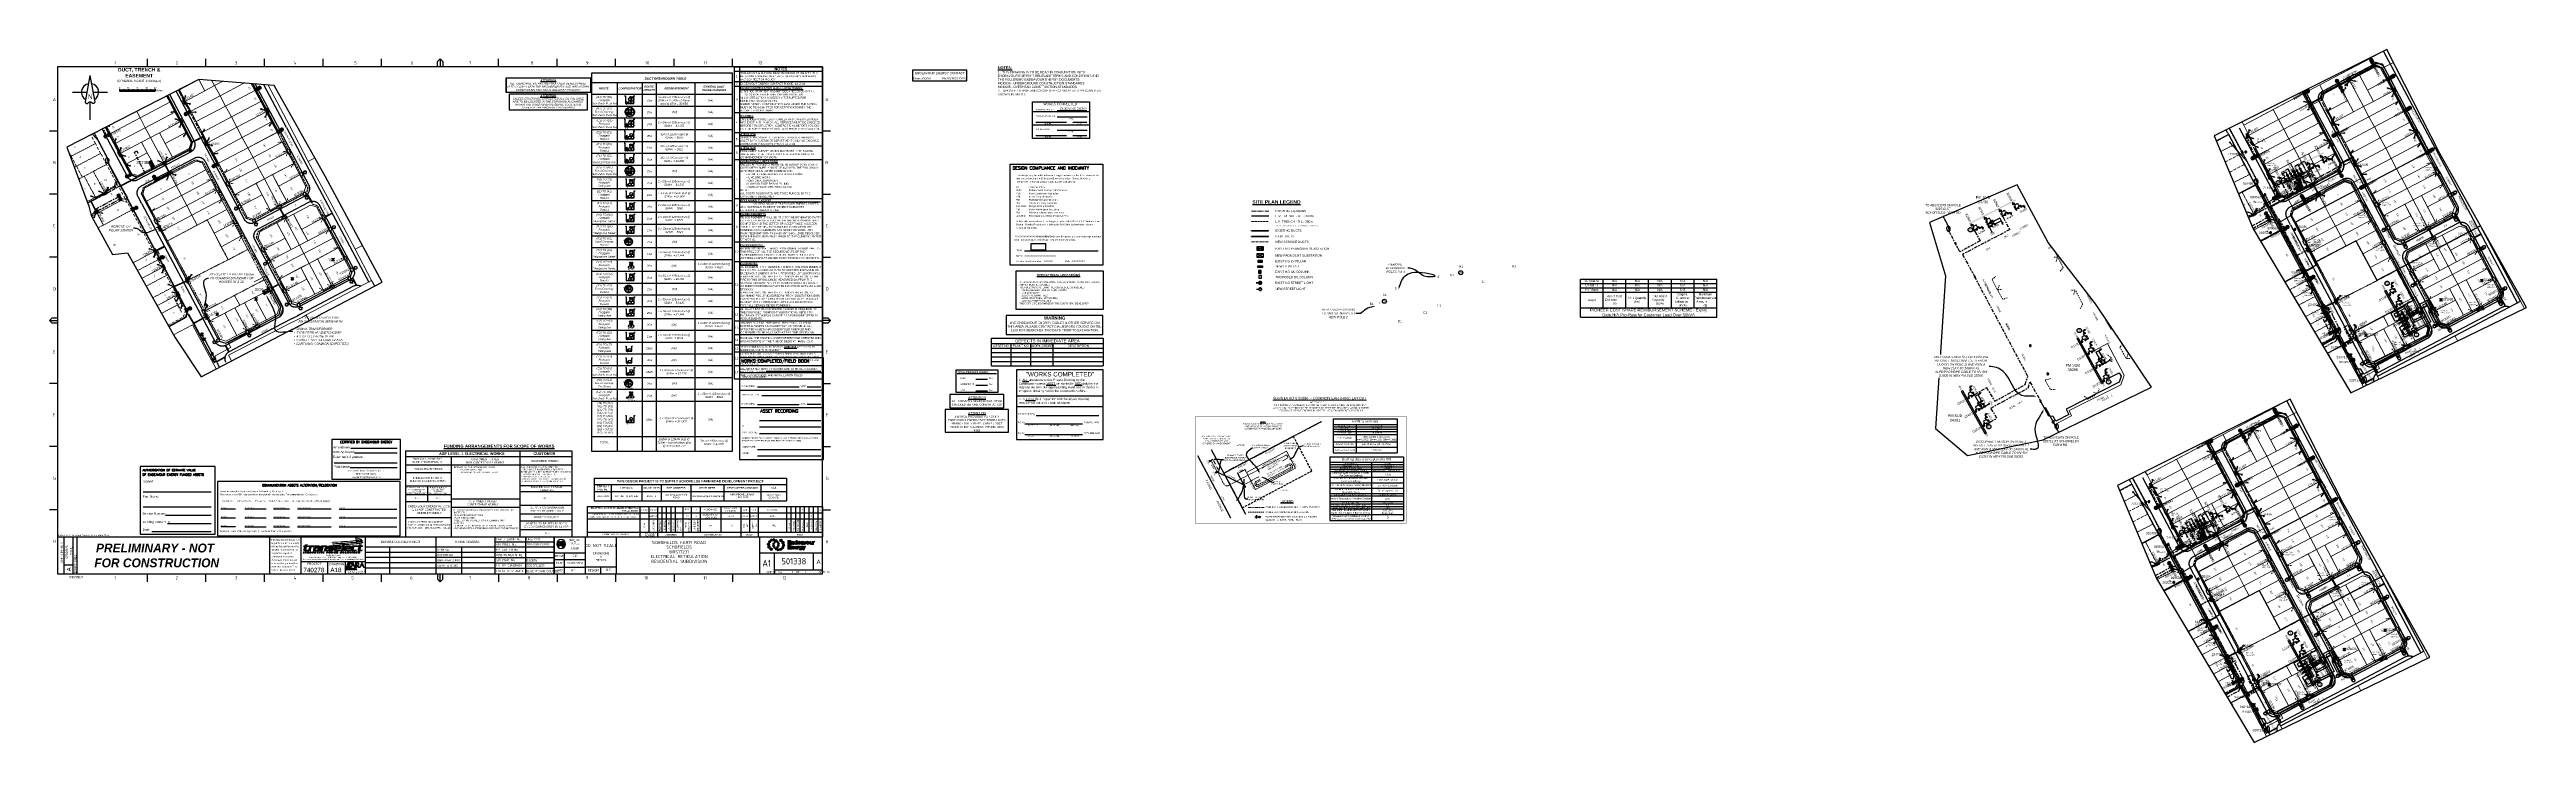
# Paper-space layout 'A1' of a CAD drawing. Header units: metres. Extents: x -30 to 2744, y -185 to 591.
# The model-space entities are those that its viewports show. They can reach past a viewport. Long polylines and large blocks are cut down to what shows.
import ezdxf
from ezdxf import colors
from ezdxf.entities.mleader import LeaderData, LeaderLine
from ezdxf.enums import TextEntityAlignment as Align
from ezdxf.math import Vec2, Vec3

# ---------------------------------------------------------------- set-up
doc = ezdxf.new("R2010")
doc.units = ezdxf.units.M
for name, pattern in [('A', [0]), ('Cable Exist OH', [1, 1, 0]), ('Cable Exist UG', [8.2, 4, -1.2, 1.8, -1.2]), ('CENTERX2', [4, 2.5, -0.5, 0.5, -0.5]), ('Dash', [5, 3, -2]), ('DASHED', [0.75, 0.5, -0.25]), ('HIDDEN', [0.375, 0.25, -0.125]), ('HIDDEN2', [0.1875, 0.125, -0.0625]), ('IE Trench LV', [6.5, 5, -1.5]), ('IECLAUG', [3, 2, -1]), ('IECLPROMCNT', [14.8, 10, -1.8, 1.2, -1.8]), ('IECLROU40', [4, 2.5, -1.5]), ('PHANTOM2', [1.25, 0.625, -0.125, 0.125, -0.125, 0.125, -0.125])]:
    doc.linetypes.add(name, pattern=pattern)
doc.layers.add('_User kerb', color=7, linetype='Continuous', transparency=0.4)
for name, color, linetype in [('_User Poles removed', 7, 'Continuous'), ('_User Removed1', 7, 'Continuous'), ('_User_HV_Exist', 7, 'Continuous'), ('_User_LV_Exist', 7, 'Continuous'), ('_User_service', 7, 'Continuous'), ('_User_SL_COLUMN', 7, 'Continuous'), ('Duct_SP_EXT', 7, 'Continuous'), ('Duct_SP_NEW', 7, 'Continuous'), ('Equip_HV_EXT', 7, 'Continuous'), ('Equip_HV_NEW', 7, 'Continuous'), ('Equip_LV_EXT', 7, 'Continuous'), ('Equip_LV_NEW', 7, 'Continuous'), ('Equip_SL_EXT', 7, 'Continuous'), ('Equip_SP_HV_EXT', 7, 'Continuous'), ('Equip_SP_HV_NEW', 7, 'Continuous'), ('Equip_SP_LV_EXT', 7, 'Continuous'), ('Equip_SP_LV_NEW', 7, 'Continuous'), ('Equip_SP_SL_EXT', 7, 'Continuous'), ('Equip_SP_SL_NEW', 7, 'Continuous'), ('Mains_HV_EXT', 7, 'Continuous'), ('Mains_HV_NEW_Hardwired', 7, 'Continuous'), ('Mains_HV_NEW_U72', 7, 'Continuous'), ('Mains_HV_NEW_U97', 7, 'Continuous'), ('Mains_LV_EXT', 7, 'Continuous'), ('Mains_LV_NEW_Hardwired', 7, 'Continuous'), ('Mains_LV_NEW_T84', 7, 'Continuous'), ('Mains_LV_SL_EXT', 7, 'Continuous'), ('Mains_SL_EXT', 7, 'Continuous'), ('Mains_SL_NEW_R6', 7, 'Continuous'), ('Notes', 7, 'Continuous'), ('Notes_HV_MISC', 7, 'Continuous'), ('Notes_LV_MISC', 7, 'Continuous'), ('Notes_SP_MISC', 7, 'Continuous'), ('OH_Details_SP_MISC', 7, 'Continuous'), ('Services_SP_EXT', 7, 'Continuous'), ('Sub_LV_EXT', 7, 'Continuous'), ('Sub_LV_NEW', 7, 'Continuous'), ('Sub_SP_EXT', 7, 'Continuous'), ('Sub_SP_NEW', 7, 'Continuous'), ('SupportsOH_SP_MISC', 7, 'Continuous'), ('SupportsOH_SP_NEW', 7, 'Continuous'), ('SupportsOH_SP_TR_HV_LV_SL_EXT', 7, 'Continuous'), ('SupportsOH_SP_TR_HV_LV_SL_NEW', 7, 'Continuous'), ('SupportsUG_SP_EXT', 7, 'Continuous'), ('SupportsUG_SP_LV_EXT', 7, 'Continuous'), ('SupportsUG_SP_LV_NEW', 7, 'Continuous'), ('SupportsUG_SP_LV_SL_EXT', 7, 'Continuous'), ('SupportsUG_SP_LV_SL_NEW', 7, 'Continuous'), ('Trench_SP_EXT', 7, 'Continuous'), ('Trench_SP_NEW', 7, 'Continuous'), ('UG_Details_SP_MISC', 7, 'Continuous')]:
    doc.layers.add(name, color=color, linetype=linetype)
for name, color, linetype, lineweight, transparency in [('Cadastre Developer_SP_EXT', 7, 'Continuous', 5, 0.7), ('Cadastre Land Parcels_SP_EXT', 7, 'Continuous', 5, 0.7), ('Cadastre Other Property_SP_EXT', 7, 'HIDDEN', 5, 0.7), ('Cadastre Roads_SP_EXT', 7, 'Continuous', 5, 0.7)]:
    doc.layers.add(name, color=color, linetype=linetype, lineweight=lineweight, transparency=transparency)
doc.layers.add('Cadastre Developer_SP_NEW', color=7, linetype='Continuous', lineweight=5)
doc.layers.add('Features_HIDE', color=7, linetype='Continuous', plot=False)
doc.layers.add('Viewports', color=7, linetype='Continuous', plot=False)
doc.styles.add('ARIAL', font='arial.ttf', dxfattribs={"height": 2})
doc.styles.add('COLUMN_LABEL', font='arial.ttf')
doc.styles.add('Elec', font='romand__.ttf')
doc.styles.add('iecARIAL', font='arial.ttf', dxfattribs={"height": 2})
doc.styles.add('iecISOCP', font='isocp.shx')
doc.styles.add('iecNAME', font='times.ttf')
doc.styles.add('iecTimesNewRoman', font='times.ttf')
doc.styles.add('IESYMBOL1', font='isocp.shx')
doc.styles.add('LotNum', font='isocp.shx', dxfattribs={"height": 1.8})
doc.styles.add('PILLAR_LABEL', font='arial.ttf')
doc.styles.add('POLE_LABEL', font='arial.ttf')
doc.styles.add('SL_LABEL', font='arial.ttf')
doc.styles.add('SLCP_LABEL', font='arial.ttf', dxfattribs={"height": 3.5})
doc.styles.get("Standard").update_dxf_attribs({"font": 'arial.ttf'})
doc.styles.add('SWG_LABEL', font='arial.ttf')
doc.styles.add('SWITCH_LABEL', font='arial.ttf', dxfattribs={"height": 2.5})
doc.styles.add('TECHNIC', font='technic_.ttf')
doc.linetypes.add('Cable 4', pattern='A,5.25,-0.1,["o",Standard,S=2,R=0,X=1.2,Y=-0.7],-4', length=9.35)
doc.linetypes.add('Cable E UG', pattern='A,6,-0.5,["E",Standard,S=1.7,R=0,X=0.5,Y=-1],-2.9', length=9.4)
doc.linetypes.add('Cable New UG', pattern='A,7,-0.25,["x",Standard,S=2,R=0,X=0.2,Y=-0.8],-2.1', length=9.35)
doc.linetypes.add('Cable Rem', pattern='A,6.5,-0.001,["X",Standard,S=2.5,R=0,X=0,Y=-1.27],-0.001', length=6.502)
doc.linetypes.add('IE Trench HV', pattern='A,7,-0.2,["/",Standard,S=3,R=0,X=0.6,Y=-1.4],-2.5', length=9.7)
doc.linetypes.add('IECLCABD1', pattern='A,5.25,-0.1,["o",Standard,S=2,R=0,X=1.5,Y=-0.7],-4', length=9.35)
doc.linetypes.add('IECLCABS2', pattern='A,7,-3,["//",Standard,S=1.5,R=0,X=-2.54,Y=-0.8],-0.001', length=10.001)
doc.linetypes.add('IECLCABX1', pattern='A,7,-0.25,["x",Standard,S=2,R=0,X=0.2,Y=-0.8],-2.1', length=9.35)
doc.dimstyles.get("Standard").update_dxf_attribs({"dimtxt": 0.18, "dimasz": 0.18, "dimexe": 0.18, "dimexo": 0.0625, "dimgap": 0.09, "dimtad": 0, "dimtih": 1, "dimtoh": 1, "dimdec": 4, "dimzin": 0, "dimdsep": 46, "dimtxsty": 'Standard', "dimcen": 0.09, "dimadec": 0, "dimazin": 0, "dimtfac": 1, "dimtdec": 4, "dimtofl": 0, "dimtmove": 0, "dimatfit": 3, "dimfxl": 1, "dimtolj": 1, "dimtzin": 0, "dimarcsym": 0})
picture_1 = doc.add_image_def('image1.bmp', size_in_pixel=(184, 86))

# ---------------------------------------------------------------- blocks, each defined once
blk = doc.blocks.new('Note_Warning')
at = {"layer": 'Notes', "color": 0, "linetype": 'Continuous'}
blk.add_lwpolyline([(0, 0), (108.4, 0), (108.4, 21.2), (0, 21.2)], close=True, dxfattribs=at)
at = {"layer": 'Notes', "color": 0, "linetype": 'Continuous', "insert": (54.4, 20.2), "char_height": 3.5, "width": 105.9, "attachment_point": 2, "style": 'iecISOCP'}
blk.add_mtext('{\\fArial|b1|i0|c0|p34;WARNING\\P\\fArial|b0|i0|c0|p34;\\H0.7143x;LIVE ENDEAVOUR ENERGY CABLES & OTHER SERVICES IN THIS AREA. PLEASE CONTACT DIAL BEFORE YOU DIG ON TEL: 1100 FOR SEARCHES TWO DAYS PRIOR TO EXCAVATION.}', dxfattribs=at)
blk = doc.blocks.new('Note_IE Contact')
at = {"linetype": 'ByBlock'}
blk.add_lwpolyline([(0, 0), (60.9, 0), (60.9, 12.1), (0, 12.1)], close=True, dxfattribs=at)
at = {"linetype": 'ByBlock', "style": 'ARIAL'}
for s, p in [('Name:', (1.1, 1.7)), ('Ph:', (33.2, 1.7))]:
    blk.add_text(s, height=2.2, dxfattribs=at).set_placement(p)
at = {"linetype": 'ByBlock', "insert": (30.7, 8.8), "char_height": 2.5, "width": 58.552, "attachment_point": 5, "style": 'ARIAL'}
blk.add_mtext('ENDEAVOUR ENERGY CONTACT', dxfattribs=at)
at = {"linetype": 'ByBlock', "style": 'ARIAL'}
blk.add_attdef('%%UXXXXXXX', (10.5, 1.7), '', height=2.2, dxfattribs=at)
blk.add_attdef('PHONE', text='', height=2.2, dxfattribs=at).set_placement((59.8, 1.7), align=Align.RIGHT)
blk = doc.blocks.new('NorthPnt 11(NP11)')
for p, q in [((-19.7, 0), (-3.5, 0)), ((-0.1, -10.9), (-0.1, -30.8)), ((3.3, 0), (19.7, 0))]:
    blk.add_line(p, q)
for points in [[(-0.1, 18.8), (-5.4, -10.7, 0.877048), (-2.3, -11.9, -0.1543), (-0.1, -10.9, 0.090511)], [(-0.1, 18.8), (5.3, -10.7, -0.877048), (2.1, -11.9, 0.1543), (-0.1, -10.9, -0.090511)]]:
    blk.add_lwpolyline(points, format="xyb")
for start, end in [(100.5988, 238.8643), (300.0994, 80.4374)]:
    blk.add_arc((0, 0), 9.64, start, end)
at = {"color": 7, "style": 'iecNAME'}
blk.add_text('N', height=5.02, dxfattribs=at).set_placement((-2.6, -7.8))
blk = doc.blocks.new('Note_Project Hours')
at = {"layer": 'Notes'}
blk.add_lwpolyline([(0, 25.4), (46.9, 25.4), (46.9, 0), (0, 0)], close=True, dxfattribs=at)
for points in [[(22.3, 15.1), (35.4, 15.1)], [(22.3, 8.5), (35.4, 8.5)], [(22.3, 1.8), (35.4, 1.8)], [(31.9, 21.3), (45.2, 21.3)]]:
    blk.add_lwpolyline(points, dxfattribs=at)
at = {"layer": 'Notes', "insert": (-3.2, 23.9), "char_height": 2, "width": 55.039, "attachment_point": 1}
blk.add_mtext('{\\fArial|b1|i0|c238|p34;      \\LTOTAL PROJECT HOURS:\\P\\P\\fArial|b0|i0|c238|p34;\\l^IO/H :^I^I^I^Ihrs\\P\\P^ISUBS/JOIN:^I^I^Ihrs\\P\\P\\pi-4,l6,t6;^I^ILAY:   ^I^I^Ihrs}', dxfattribs=at)
blk = doc.blocks.new('Note_Services Searches')
at = {"layer": 'Notes'}
blk.add_lwpolyline([(0, 0), (60.3, 0), (60.3, 15), (0, 15)], close=True, dxfattribs=at)
at = {"layer": 'Notes', "insert": (30.3, 7.6), "char_height": 2.3, "width": 62.851, "attachment_point": 5}
blk.add_mtext('{\\fArial|b0|i0|c238|p34;\\H1.087x;\\LATTENTION\\H0.92x;\\P\\lALL SERVICES SEARCHES MUST BE\\PCHECKED BEFORE CONSTRUCTION}', dxfattribs=at)
blk = doc.blocks.new('Note_Notify Integral')
at = {"layer": 'Notes'}
blk.add_lwpolyline([(0, 0), (71, 0), (71, 25.4), (0, 25.4)], close=True, dxfattribs=at)
at = {"layer": 'Notes', "style": 'iecISOCP'}
for s, insert, char_height, width, attachment_point in [("{\\fArial|b0|i0|c0|p34;SERVICE PROVIDER TO NOTIFY ENDEAVOUR ENERGY'S NETWORK DATA BRANCH DAILY WHEN CABLE / DUCT WORK IS IN PROGRESS. PHONE: 9853 4161}", (35.5, 9.8), 2.3, 66.4, 5), ('{\\fArial|b0|i0|c0|p34;\\LATTENTION}', (35.5, 22.7), 2.5, 16.7, 2)]:
    blk.add_mtext(s, dxfattribs=dict(at, insert=insert, char_height=char_height, width=width, attachment_point=attachment_point))
blk = doc.blocks.new('Note_Defect List')
at = {"layer": 'Notes', "color": 0, "linetype": 'Continuous'}
for p, q in [((0, 31), (125, 31)), ((125, 31), (125, 0)), ((0, 25), (125, 25)), ((0, 20), (125, 20)), ((0, 15), (125, 15)), ((0, 10), (125, 10)), ((0, 5), (125, 5)), ((0, 0), (125, 0))]:
    blk.add_line(p, q, dxfattribs=at)
at = {"layer": 'Notes'}
for p, q in [((0, 0), (0, 31)), ((22, 0), (22, 25)), ((44, 0), (44, 25)), ((69, 0), (69, 25))]:
    blk.add_line(p, q, dxfattribs=at)
at = {"layer": 'Notes', "color": 0, "lineweight": 0}
blk.add_line((58.1, 31), (39.8, 31), dxfattribs=at)
at = {"layer": 'Notes', "color": 0, "linetype": 'Continuous', "attachment_point": 5, "style": 'ARIAL'}
for s, insert, char_height, width in [('DEFECTS IN IMMEDIATE AREA', (62.5, 28), 3.5, 124.981), ('ASSET NO.', (11, 22.5), 2.5, 22), ('PLANT NO.', (33, 22.5), 2.5, 22), ('{\\W0.9;WORK ORDER}', (56.3, 22.5), 2.5, 24.676), ('DESCRIPTION', (97, 22.5), 2.5, 55.981)]:
    blk.add_mtext(s, dxfattribs=dict(at, insert=insert, char_height=char_height, width=width))
blk = doc.blocks.new('Note_Operational Limitations')
at = {"layer": 'Notes', "linetype": 'Continuous', "lineweight": -3}
blk.add_lwpolyline([(0, 43.5), (97.5, 43.5), (97.5, 0), (0, 0)], close=True, dxfattribs=at)
at = {"layer": 'Notes', "linetype": 'Continuous', "lineweight": -3, "insert": (3.7, 40), "char_height": 2.5, "width": 90.8, "attachment_point": 1}
blk.add_mtext("{\\fArial|b1|i0|c0|p34;                 \\C7;   \\LOPERATIONAL LIMITATIONS\\P\\P\\fArial|b0|i0|c0|p34;\\H0.72x;\\lUNLESS APPROVED OTHERWISE, INTERRUPTIONS TO ANY CUSTOMER'S SUPPLY MUST BE AVOIDED.\\PTHE FOLLOWING ALTERNATIVES SHOULD BE CONSIDERED:\\P·  MOBILE GENERATORS OR SUBSTATIONS\\P·  LIVE LINE WORK\\P·  DESIGN ALTERNATIVES\\P·  WORK PRACTICES / STANDARDS\\P·  LOW VOLTAGE PARALLELS\\PTHE COST IS TO BE FUNDED BY THE CUSTOMER / DEVELOPER}", dxfattribs=at)
blk = doc.blocks.new('Note_Works Completed')
at = {"layer": 'Notes'}
blk.add_lwpolyline([(0, 41.2), (63.7, 41.2), (63.7, 0), (0, 0)], close=True, dxfattribs=at)
for points in [[(63.7, 30), (0, 30)], [(63.7, 15), (0, 15)]]:
    blk.add_lwpolyline(points, dxfattribs=at)
at = {"layer": 'Notes', "linetype": 'Continuous', "ltscale": 0.6}
for points in [[(27.6, 31.4), (60.9, 31.4)], [(37.8, 18), (3.7, 18)], [(37.8, 3.1), (3.7, 3.1)], [(61, 24), (27.6, 24)], [(61, 9.1), (27.6, 9.1)], [(60.9, 18), (45, 18)], [(60.9, 3.1), (45, 3.1)]]:
    blk.add_lwpolyline(points, dxfattribs=at)
at = {"layer": 'Notes', "style": 'iecARIAL'}
for s, height, p in [('CONSTRUCTED BY', 1.5, (3.7, 31.6)), ('ENDEAVOUR ENERGY', 2, (30.9, 32.6)), ('WORKS COMPLETED', 1.5, (3.8, 24.7)), ('INSPECTED BY', 1.5, (3.8, 9.7)), ('SIGNED', 1.5, (13.2, 15.9)), ('SIGNED', 1.5, (13.2, 1)), ('NAME', 1.5, (39.8, 21.7)), ('NAME', 1.5, (39.8, 6.9)), ('DATE', 1.5, (49.5, 15.8)), ('DATE', 1.5, (49.5, 0.9))]:
    blk.add_text(s, height=height, dxfattribs=at).set_placement(p)
at = {"layer": 'Notes', "lineweight": 15, "style": 'iecARIAL'}
blk.add_text('WORKS COMPLETED', height=2.625, dxfattribs=at).set_placement((12.1, 37.5))
blk = doc.blocks.new('NOTE_DESIGN-COMPLIANCE')
blk.add_line((16, 16), (98.3, 16))
blk.add_lwpolyline([(0, 113.3), (103.7, 113.3), (103.7, 0), (0, 0)], close=True)
at = {"color": 7, "lineweight": -3, "style": 'Elec'}
blk.add_text('DESIGN COMPLIANCE AND INDEMNITY', height=3.5, dxfattribs=at).set_placement((2.6, 106.1), align=Align.BOTTOM_LEFT)
at = {"color": 7, "lineweight": -3}
for s, p in [('Signed:', (6.5, 17.8)), ('Name:', (6.7, 11.3)), ('Service Provider Number:', (6.8, 5.1)), ('Date: ', (61.3, 5.4))]:
    blk.add_text(s, height=1.79, dxfattribs=at).set_placement(p, align=Align.TOP_LEFT)
at = {"color": 7, "lineweight": -3, "char_height": 1.79, "attachment_point": 1, "line_spacing_factor": 1.2}
for s, insert, width in [('CP:^I          Customer Policy\\PEMS:^I^IEnvironmental Management Standard\\PMCI:^I^IMains Construction Instruction\\PMDI:^I^IMains Design Instruction\\PPDI:^I^IProtection Design Instruction\\PSDI:^I^ISubstation Design Instruction\\PSAD 0001:^IDesign Drawing Standard\\PMMI:^I^IMains Maintenance Instruction\\PSMI:^I^ISubstation Maintenance Instruction\\PLDI 0001:^IPublic lighting Electrical Design Element ', (6.5, 88.4), 68.73), ('                                     indemnifies Endeavour Energy for any loss or damage resulting from non-compliance of the design  with the above standards.', (4.9, 32.9), 96.38)]:
    blk.add_mtext(s, dxfattribs=dict(at, insert=insert, width=width))
at = {"color": 7, "lineweight": -3, "char_height": 1.79, "line_spacing_factor": 1.2}
for s, insert, attachment_point in [("This design complies with Endeavour Energy's relevant standards as current at this \\Ptime and as listed on the Endeavour Energy Accredited  Service Provider's\\PInternet site. These standards include, but are not limited to:", (6.9, 92.2), 7), ('\\PAdditionally, where relevant, the design complies with AS/NZS 7000 "Overhead Line\\PDesign - Detailed Procedures" published by SAI Global Ltd and other relevant \\PAustralian Standards', (6.7, 53.5), 1)]:
    blk.add_mtext(s, dxfattribs=dict(at, insert=insert, attachment_point=attachment_point))
at = {"ltscale": 0.5}
for tag, p in [('COMPANYNAME', (5.1, 31.1)), ('NAME', (16, 9.5)), ('SPN', (37.5, 3.4)), ('DATE', (68.7, 3.6))]:
    blk.add_attdef(tag, p, '', height=1.8, dxfattribs=at)
image = blk.add_image(picture_1, insert=(23.3, 16.6), size_in_units=(16.1, 7.53))
image.dxf.flags = 7
blk = doc.blocks.new('EE_LOGO')
h = blk.add_hatch(color=7)
edge = h.paths.add_edge_path()
edge.add_spline(control_points=[(-25.3, 1.9), (-26.1, 2), (-26.7, 1.4), (-26.8, 0.7), (-26.8, -0.1), (-26.2, -0.7), (-25.5, -0.8), (-24.7, -0.8), (-24.1, -0.2), (-24.1, 0.5), (-24, 1.3), (-24.6, 1.9), (-25.3, 1.9)], knot_values=[0, 0, 0, 0, 1, 1, 1, 2, 2, 2, 3, 3, 3, 4, 4, 4, 4], degree=3, periodic=0)
h = blk.add_hatch(color=7)
edge = h.paths.add_edge_path()
edge.add_spline(control_points=[(-23.7, 4.5), (-24.3, 4.8), (-25.1, 4.6), (-25.5, 4), (-25.8, 3.4), (-25.6, 2.6), (-25, 2.2), (-24.4, 1.9), (-23.6, 2.1), (-23.3, 2.7), (-22.9, 3.3), (-23.1, 4.1), (-23.7, 4.5)], knot_values=[0, 0, 0, 0, 1, 1, 1, 2, 2, 2, 3, 3, 3, 4, 4, 4, 4], degree=3, periodic=0)
h = blk.add_hatch(color=7)
edge = h.paths.add_edge_path()
edge.add_spline(control_points=[(-21.1, 5.9), (-21.5, 6.4), (-22.2, 6.6), (-22.8, 6.2), (-23.4, 5.9), (-23.5, 5.1), (-23.2, 4.5), (-22.8, 4), (-22.1, 3.8), (-21.5, 4.2), (-20.9, 4.5), (-20.7, 5.3), (-21.1, 5.9)], knot_values=[0, 0, 0, 0, 1, 1, 1, 2, 2, 2, 3, 3, 3, 4, 4, 4, 4], degree=3, periodic=0)
h = blk.add_hatch(color=7)
edge = h.paths.add_edge_path()
edge.add_spline(control_points=[(-19.4, 2.1), (-19.9, 2.2), (-20.4, 1.8), (-20.6, 1.3), (-20.7, 0.8), (-20.3, 0.3), (-19.8, 0.2), (-19.3, 0.1), (-18.8, 0.4), (-18.7, 0.9), (-18.6, 1.4), (-18.9, 1.9), (-19.4, 2.1)], knot_values=[0, 0, 0, 0, 1, 1, 1, 2, 2, 2, 3, 3, 3, 4, 4, 4, 4], degree=3, periodic=0)
h = blk.add_hatch(color=7)
edge = h.paths.add_edge_path()
edge.add_spline(control_points=[(-18.3, 5.9), (-18.3, 6.5), (-18.9, 7), (-19.5, 6.9), (-20.2, 6.8), (-20.6, 6.3), (-20.6, 5.6), (-20.5, 5), (-20, 4.5), (-19.3, 4.6), (-18.7, 4.7), (-18.2, 5.2), (-18.3, 5.9)], knot_values=[0, 0, 0, 0, 1, 1, 1, 2, 2, 2, 3, 3, 3, 4, 4, 4, 4], degree=3, periodic=0)
h = blk.add_hatch(color=7)
edge = h.paths.add_edge_path()
edge.add_spline(control_points=[(-15.9, 4.9), (-15.9, 4.3), (-16.4, 3.8), (-17, 3.8), (-17.6, 3.8), (-18.1, 4.3), (-18.1, 4.9), (-18.1, 5.5), (-17.6, 5.9), (-17, 5.9), (-16.4, 5.9), (-15.9, 5.5), (-15.9, 4.9)], knot_values=[0, 0, 0, 0, 1, 1, 1, 2, 2, 2, 3, 3, 3, 4, 4, 4, 4], degree=3, periodic=0)
edge = h.paths.add_edge_path()
edge.add_spline(control_points=[(-18.3, 4), (-18.8, 4.1), (-19.3, 3.8), (-19.4, 3.2), (-19.5, 2.7), (-19.2, 2.2), (-18.7, 2.1), (-18.2, 2), (-17.7, 2.3), (-17.6, 2.8), (-17.5, 3.4), (-17.8, 3.9), (-18.3, 4)], knot_values=[0, 0, 0, 0, 1, 1, 1, 2, 2, 2, 3, 3, 3, 4, 4, 4, 4], degree=3, periodic=0)
h = blk.add_hatch(color=7)
edge = h.paths.add_edge_path()
edge.add_spline(control_points=[(-14.6, 2.4), (-14.2, 2.7), (-14.1, 3.4), (-14.5, 3.8), (-14.9, 4.3), (-15.6, 4.3), (-16, 3.9), (-16.4, 3.5), (-16.5, 2.9), (-16.1, 2.4), (-15.7, 2), (-15, 2), (-14.6, 2.4)], knot_values=[0, 0, 0, 0, 1, 1, 1, 2, 2, 2, 3, 3, 3, 4, 4, 4, 4], degree=3, periodic=0)
edge = h.paths.add_edge_path()
edge.add_spline(control_points=[(-15.9, 4.9), (-15.9, 4.3), (-16.4, 3.8), (-17, 3.8), (-17.6, 3.8), (-18.1, 4.3), (-18.1, 4.9), (-18.1, 5.5), (-17.6, 5.9), (-17, 5.9), (-16.4, 5.9), (-15.9, 5.5), (-15.9, 4.9)], knot_values=[0, 0, 0, 0, 1, 1, 1, 2, 2, 2, 3, 3, 3, 4, 4, 4, 4], degree=3, periodic=0)
h = blk.add_hatch(color=7)
edge = h.paths.add_edge_path()
edge.add_spline(control_points=[(-15.9, 4.9), (-15.9, 4.3), (-16.4, 3.8), (-17, 3.8), (-17.6, 3.8), (-18.1, 4.3), (-18.1, 4.9), (-18.1, 5.5), (-17.6, 5.9), (-17, 5.9), (-16.4, 5.9), (-15.9, 5.5), (-15.9, 4.9)], knot_values=[0, 0, 0, 0, 1, 1, 1, 2, 2, 2, 3, 3, 3, 4, 4, 4, 4], degree=3, periodic=0)
edge = h.paths.add_edge_path(flags=16)
edge.add_spline(control_points=[(-15.9, 4.9), (-15.9, 4.3), (-16.4, 3.8), (-17, 3.8), (-17.6, 3.8), (-18.1, 4.3), (-18.1, 4.9), (-18.1, 5.5), (-17.6, 5.9), (-17, 5.9), (-16.4, 5.9), (-15.9, 5.5), (-15.9, 4.9)], knot_values=[0, 0, 0, 0, 1, 1, 1, 2, 2, 2, 3, 3, 3, 4, 4, 4, 4], degree=3, periodic=0)
h = blk.add_hatch(color=7)
edge = h.paths.add_edge_path()
edge.add_spline(control_points=[(-13.9, 0.2), (-13.4, 0.3), (-13.1, 0.9), (-13.2, 1.4), (-13.4, 1.9), (-13.9, 2.2), (-14.4, 2.1), (-15, 2), (-15.3, 1.4), (-15.2, 0.9), (-15, 0.4), (-14.5, 0), (-13.9, 0.2)], knot_values=[0, 0, 0, 0, 1, 1, 1, 2, 2, 2, 3, 3, 3, 4, 4, 4, 4], degree=3, periodic=0)
h = blk.add_hatch(color=7)
edge = h.paths.add_edge_path()
edge.add_spline(control_points=[(-9.9, 4.9), (-9.9, 4), (-10.6, 3.4), (-11.4, 3.4), (-12.3, 3.4), (-13, 4), (-13, 4.9), (-13, 5.7), (-12.3, 6.4), (-11.4, 6.4), (-10.6, 6.4), (-9.9, 5.7), (-9.9, 4.9)], knot_values=[0, 0, 0, 0, 1, 1, 1, 2, 2, 2, 3, 3, 3, 4, 4, 4, 4], degree=3, periodic=0)
h = blk.add_hatch(color=7)
edge = h.paths.add_edge_path()
edge.add_spline(control_points=[(-8.6, 1.1), (-7.8, 1.4), (-7.5, 2.3), (-7.8, 3), (-8.1, 3.7), (-9, 4.1), (-9.7, 3.7), (-10.4, 3.4), (-10.7, 2.6), (-10.4, 1.9), (-10.1, 1.1), (-9.3, 0.8), (-8.6, 1.1)], knot_values=[0, 0, 0, 0, 1, 1, 1, 2, 2, 2, 3, 3, 3, 4, 4, 4, 4], degree=3, periodic=0)
h = blk.add_hatch(color=7)
edge = h.paths.add_edge_path()
edge.add_spline(control_points=[(-8.7, -1.9), (-7.9, -2), (-7.3, -1.4), (-7.2, -0.6), (-7.2, 0.1), (-7.8, 0.7), (-8.5, 0.8), (-9.3, 0.8), (-9.9, 0.3), (-9.9, -0.5), (-10, -1.2), (-9.4, -1.9), (-8.7, -1.9)], knot_values=[0, 0, 0, 0, 1, 1, 1, 2, 2, 2, 3, 3, 3, 4, 4, 4, 4], degree=3, periodic=0)
h = blk.add_hatch(color=7)
edge = h.paths.add_edge_path()
edge.add_spline(control_points=[(-3.9, 0.4), (-3.9, 0.4), (-3.9, 4.3), (-3.9, 4.3), (-3.9, 4.3), (-3.9, 4.9), (-3.3, 4.9), (-2.7, 4.9), (-0.5, 4.9), (-0.5, 4.9), (-0.5, 4.9), (-0.5, 4), (-0.5, 4), (-0.5, 4), (-2.9, 4), (-2.9, 4), (-2.9, 4), (-2.9, 3.1), (-2.9, 3.1), (-2.9, 3.1), (-0.8, 3.1), (-0.8, 3.1), (-0.8, 3.1), (-0.8, 2.2), (-0.8, 2.2), (-0.8, 2.2), (-2.9, 2.2), (-2.9, 2.2), (-2.9, 2.2), (-2.9, 1.3), (-2.9, 1.3), (-2.9, 1.3), (-0.5, 1.3), (-0.5, 1.3), (-0.5, 1.3), (-0.5, 0.4), (-0.5, 0.4), (-0.5, 0.4), (-3.9, 0.4), (-3.9, 0.4)], knot_values=[0, 0, 0, 0, 1, 1, 1, 2, 2, 2, 3, 3, 3, 4, 4, 4, 5, 5, 5, 6, 6, 6, 7, 7, 7, 8, 8, 8, 9, 9, 9, 10, 10, 10, 11, 11, 11, 12, 12, 12, 13, 13, 13, 13], degree=3, periodic=0)
h = blk.add_hatch(color=7)
edge = h.paths.add_edge_path()
edge.add_spline(control_points=[(1.9, 0.4), (1.9, 0.4), (1.9, 2.3), (1.9, 2.3), (1.9, 2.8), (1.7, 3), (1.4, 3), (1, 3), (0.8, 2.8), (0.8, 2.3), (0.8, 2.3), (0.8, 0.4), (0.8, 0.4), (0.8, 0.4), (-0.2, 0.4), (-0.2, 0.4), (-0.2, 0.4), (-0.2, 3.2), (-0.2, 3.3), (-0.2, 3.3), (-0.2, 3.8), (0.4, 3.8), (0.8, 3.8), (0.8, 3.8), (0.8, 3.8), (0.8, 3.8), (0.8, 3.3), (0.8, 3.3), (1, 3.6), (1.3, 3.9), (1.8, 3.9), (2.5, 3.9), (2.9, 3.4), (2.9, 2.6), (2.9, 2.6), (2.9, 0.4), (2.9, 0.4), (2.9, 0.4), (1.9, 0.4), (1.9, 0.4)], knot_values=[0, 0, 0, 0, 1, 1, 1, 2, 2, 2, 3, 3, 3, 4, 4, 4, 5, 5, 5, 6, 6, 6, 7, 7, 7, 8, 8, 8, 9, 9, 9, 10, 10, 10, 11, 11, 11, 12, 12, 12, 13, 13, 13, 13], degree=3, periodic=0)
h = blk.add_hatch(color=7)
edge = h.paths.add_edge_path(flags=16)
edge.add_spline(control_points=[(5.8, 2.1), (5.8, 2.7), (5.4, 3.1), (5, 3.1), (4.5, 3.1), (4.2, 2.7), (4.2, 2.1), (4.2, 2.1), (4.2, 2.1), (4.2, 2.1), (4.2, 1.6), (4.5, 1.2), (5, 1.2), (5.4, 1.2), (5.8, 1.6), (5.8, 2.1), (5.8, 2.1), (5.8, 2.1), (5.8, 2.1)], knot_values=[0, 0, 0, 0, 1, 1, 1, 2, 2, 2, 3, 3, 3, 4, 4, 4, 5, 5, 5, 6, 6, 6, 6], degree=3, periodic=0)
edge = h.paths.add_edge_path()
edge.add_spline(control_points=[(5.8, 0.4), (5.8, 0.4), (5.8, 0.9), (5.8, 0.9), (5.6, 0.6), (5.2, 0.4), (4.7, 0.4), (3.9, 0.4), (3.2, 1), (3.2, 2.1), (3.2, 2.1), (3.2, 2.1), (3.2, 2.1), (3.2, 3.3), (3.9, 3.9), (4.7, 3.9), (5.2, 3.9), (5.6, 3.6), (5.8, 3.4), (5.8, 3.4), (5.8, 4.3), (5.8, 4.3), (5.8, 4.3), (5.8, 4.9), (6.3, 4.9), (6.7, 4.9), (6.7, 4.9), (6.7, 4.9), (6.7, 4.9), (6.7, 0.4), (6.7, 0.4), (6.7, 0.4), (5.8, 0.4), (5.8, 0.4)], knot_values=[0, 0, 0, 0, 1, 1, 1, 2, 2, 2, 3, 3, 3, 4, 4, 4, 5, 5, 5, 6, 6, 6, 7, 7, 7, 8, 8, 8, 9, 9, 9, 10, 10, 10, 11, 11, 11, 11], degree=3, periodic=0)
h = blk.add_hatch(color=7)
edge = h.paths.add_edge_path()
edge.add_spline(control_points=[(8.7, 3.9), (7.7, 3.9), (7, 3.1), (7, 2.1), (7, 2.1), (7, 2.1), (7, 2.1), (7, 1.1), (7.8, 0.4), (8.8, 0.4), (9.4, 0.4), (9.8, 0.6), (10.2, 1), (10.2, 1), (9.6, 1.5), (9.6, 1.5), (9.4, 1.2), (9.1, 1.1), (8.8, 1.1), (8.3, 1.1), (8, 1.5), (8, 1.9), (7.9, 2.2), (7.9, 2.3), (8, 2.4), (8, 2.8), (8.3, 3.1), (8.7, 3.1), (9.1, 3.1), (9.3, 2.8), (9.4, 2.4), (9.4, 2.4), (8.1, 2.4), (8.1, 2.4), (8.1, 2.4), (8.1, 1.8), (8.6, 1.8), (9.2, 1.8), (10.3, 1.8), (10.3, 1.8), (10.3, 1.9), (10.3, 1.9), (10.3, 2), (10.3, 2), (10.3, 2.1), (10.3, 2.1), (10.3, 3), (9.8, 3.9), (8.7, 3.9)], knot_values=[0, 0, 0, 0, 1, 1, 1, 2, 2, 2, 3, 3, 3, 4, 4, 4, 5, 5, 5, 6, 6, 6, 7, 7, 7, 8, 8, 8, 9, 9, 9, 10, 10, 10, 11, 11, 11, 12, 12, 12, 13, 13, 13, 14, 14, 14, 15, 15, 15, 16, 16, 16, 16], degree=3, periodic=0)
h = blk.add_hatch(color=7)
edge = h.paths.add_edge_path(flags=16)
edge.add_spline(control_points=[(12.7, 1.8), (12.5, 1.9), (12.3, 1.9), (12.1, 1.9), (11.7, 1.9), (11.4, 1.8), (11.4, 1.5), (11.4, 1.5), (11.4, 1.5), (11.4, 1.5), (11.4, 1.2), (11.6, 1), (11.9, 1), (12.4, 1), (12.7, 1.3), (12.7, 1.6), (12.7, 1.6), (12.7, 1.8), (12.7, 1.8)], knot_values=[0, 0, 0, 0, 1, 1, 1, 2, 2, 2, 3, 3, 3, 4, 4, 4, 5, 5, 5, 6, 6, 6, 6], degree=3, periodic=0)
edge = h.paths.add_edge_path()
edge.add_spline(control_points=[(12.7, 0.4), (12.7, 0.4), (12.7, 0.8), (12.7, 0.8), (12.4, 0.5), (12.1, 0.4), (11.7, 0.4), (11, 0.4), (10.5, 0.7), (10.5, 1.4), (10.5, 1.4), (10.5, 1.4), (10.5, 1.4), (10.5, 2.2), (11.1, 2.5), (11.9, 2.5), (12.2, 2.5), (12.4, 2.4), (12.7, 2.4), (12.7, 2.4), (12.7, 2.4), (12.7, 2.4), (12.7, 2.8), (12.4, 3.1), (12, 3.1), (11.6, 3.1), (11.3, 3), (11, 2.9), (11, 2.9), (10.8, 3.6), (10.8, 3.6), (11.2, 3.8), (11.5, 3.9), (12.1, 3.9), (13.1, 3.9), (13.6, 3.3), (13.6, 2.4), (13.6, 2.4), (13.6, 0.4), (13.6, 0.4), (13.6, 0.4), (12.7, 0.4), (12.7, 0.4)], knot_values=[0, 0, 0, 0, 1, 1, 1, 2, 2, 2, 3, 3, 3, 4, 4, 4, 5, 5, 5, 6, 6, 6, 7, 7, 7, 8, 8, 8, 9, 9, 9, 10, 10, 10, 11, 11, 11, 12, 12, 12, 13, 13, 13, 14, 14, 14, 14], degree=3, periodic=0)
h = blk.add_hatch(color=7)
edge = h.paths.add_edge_path()
edge.add_spline(control_points=[(15.7, 0.4), (15.7, 0.4), (14.8, 0.4), (14.8, 0.4), (14.8, 0.4), (13.5, 3.8), (13.5, 3.8), (13.5, 3.8), (14.5, 3.8), (14.5, 3.8), (14.5, 3.8), (15.3, 1.6), (15.3, 1.6), (15.3, 1.6), (15.9, 3.3), (15.9, 3.3), (15.9, 3.3), (16, 3.8), (16.4, 3.8), (16.8, 3.8), (17, 3.8), (17, 3.8), (17, 3.8), (15.7, 0.4), (15.7, 0.4)], knot_values=[0, 0, 0, 0, 1, 1, 1, 2, 2, 2, 3, 3, 3, 4, 4, 4, 5, 5, 5, 6, 6, 6, 7, 7, 7, 8, 8, 8, 8], degree=3, periodic=0)
h = blk.add_hatch(color=7)
edge = h.paths.add_edge_path(flags=16)
edge.add_spline(control_points=[(19.5, 2.2), (19.5, 2.7), (19.2, 3.1), (18.6, 3.1), (18.1, 3.1), (17.7, 2.7), (17.7, 2.2), (17.7, 2.2), (17.7, 2.2), (17.7, 2.2), (17.7, 1.7), (18.1, 1.2), (18.6, 1.2), (19.2, 1.2), (19.5, 1.6), (19.5, 2.1), (19.5, 2.1), (19.5, 2.2), (19.5, 2.2)], knot_values=[0, 0, 0, 0, 1, 1, 1, 2, 2, 2, 3, 3, 3, 4, 4, 4, 5, 5, 5, 6, 6, 6, 6], degree=3, periodic=0)
edge = h.paths.add_edge_path()
edge.add_spline(control_points=[(18.6, 0.4), (17.6, 0.4), (16.8, 1.2), (16.8, 2.1), (16.8, 2.1), (16.8, 2.2), (16.8, 2.2), (16.8, 3.1), (17.6, 3.9), (18.6, 3.9), (19.7, 3.9), (20.5, 3.1), (20.5, 2.2), (20.5, 2.2), (20.5, 2.2), (20.5, 2.2), (20.5, 1.2), (19.7, 0.4), (18.6, 0.4)], knot_values=[0, 0, 0, 0, 1, 1, 1, 2, 2, 2, 3, 3, 3, 4, 4, 4, 5, 5, 5, 6, 6, 6, 6], degree=3, periodic=0)
h = blk.add_hatch(color=7)
edge = h.paths.add_edge_path()
edge.add_spline(control_points=[(22.9, 0.4), (22.9, 0.4), (22.9, 0.9), (22.9, 0.9), (22.6, 0.6), (22.4, 0.4), (21.9, 0.4), (21.1, 0.4), (20.7, 0.9), (20.7, 1.6), (20.7, 1.6), (20.7, 3.2), (20.7, 3.3), (20.7, 3.3), (20.7, 3.8), (21.3, 3.8), (21.7, 3.8), (21.7, 3.8), (21.7, 3.8), (21.7, 3.8), (21.7, 1.9), (21.7, 1.9), (21.7, 1.5), (21.9, 1.2), (22.3, 1.2), (22.6, 1.2), (22.9, 1.5), (22.9, 1.9), (22.9, 1.9), (22.9, 3.2), (22.9, 3.3), (22.9, 3.3), (22.9, 3.8), (23.4, 3.8), (23.8, 3.8), (23.8, 3.8), (23.8, 3.8), (23.8, 3.8), (23.8, 0.4), (23.8, 0.4), (23.8, 0.4), (22.9, 0.4), (22.9, 0.4)], knot_values=[0, 0, 0, 0, 1, 1, 1, 2, 2, 2, 3, 3, 3, 4, 4, 4, 5, 5, 5, 6, 6, 6, 7, 7, 7, 8, 8, 8, 9, 9, 9, 10, 10, 10, 11, 11, 11, 12, 12, 12, 13, 13, 13, 14, 14, 14, 14], degree=3, periodic=0)
h = blk.add_hatch(color=7)
edge = h.paths.add_edge_path()
edge.add_spline(control_points=[(26.1, 2.9), (25.5, 2.9), (25.1, 2.5), (25.1, 1.7), (25.1, 1.7), (25.1, 0.4), (25.1, 0.4), (25.1, 0.4), (24.1, 0.4), (24.1, 0.4), (24.1, 0.4), (24.1, 3.2), (24.1, 3.3), (24.1, 3.3), (24.1, 3.8), (24.7, 3.8), (25.2, 3.8), (25.1, 3.8), (25.1, 3.8), (25.1, 3.8), (25.1, 3.1), (25.1, 3.1), (25.3, 3.6), (25.6, 3.9), (26.1, 3.9), (26.1, 3.9), (26.1, 2.9), (26.1, 2.9), (26.1, 2.9), (26.1, 2.9), (26.1, 2.9)], knot_values=[0, 0, 0, 0, 1, 1, 1, 2, 2, 2, 3, 3, 3, 4, 4, 4, 5, 5, 5, 6, 6, 6, 7, 7, 7, 8, 8, 8, 9, 9, 9, 10, 10, 10, 10], degree=3, periodic=0)
h = blk.add_hatch(color=7)
edge = h.paths.add_edge_path()
edge.add_spline(control_points=[(-25.4, -1.1), (-26.2, -1.4), (-26.5, -2.3), (-26.2, -3), (-25.9, -3.7), (-25, -4), (-24.3, -3.7), (-23.6, -3.4), (-23.3, -2.6), (-23.6, -1.8), (-23.9, -1.1), (-24.7, -0.8), (-25.4, -1.1)], knot_values=[0, 0, 0, 0, 1, 1, 1, 2, 2, 2, 3, 3, 3, 4, 4, 4, 4], degree=3, periodic=0)
h = blk.add_hatch(color=7)
edge = h.paths.add_edge_path()
edge.add_spline(control_points=[(-24.1, -4.8), (-24.1, -4), (-23.4, -3.3), (-22.6, -3.3), (-21.7, -3.3), (-21, -4), (-21, -4.8), (-21, -5.7), (-21.7, -6.4), (-22.6, -6.4), (-23.4, -6.4), (-24.1, -5.7), (-24.1, -4.8)], knot_values=[0, 0, 0, 0, 1, 1, 1, 2, 2, 2, 3, 3, 3, 4, 4, 4, 4], degree=3, periodic=0)
h = blk.add_hatch(color=7)
edge = h.paths.add_edge_path()
edge.add_spline(control_points=[(-20.1, -0.2), (-20.6, -0.3), (-20.9, -0.8), (-20.8, -1.4), (-20.6, -1.9), (-20.1, -2.2), (-19.5, -2.1), (-19, -1.9), (-18.7, -1.4), (-18.8, -0.9), (-19, -0.3), (-19.5, 0), (-20.1, -0.2)], knot_values=[0, 0, 0, 0, 1, 1, 1, 2, 2, 2, 3, 3, 3, 4, 4, 4, 4], degree=3, periodic=0)
h = blk.add_hatch(color=7)
edge = h.paths.add_edge_path()
edge.add_spline(control_points=[(-19.4, -2.3), (-19.8, -2.7), (-19.9, -3.4), (-19.5, -3.8), (-19.1, -4.3), (-18.4, -4.3), (-18, -3.9), (-17.6, -3.5), (-17.5, -2.9), (-17.9, -2.4), (-18.3, -2), (-19, -2), (-19.4, -2.3)], knot_values=[0, 0, 0, 0, 1, 1, 1, 2, 2, 2, 3, 3, 3, 4, 4, 4, 4], degree=3, periodic=0)
h = blk.add_hatch(color=7)
edge = h.paths.add_edge_path()
edge.add_spline(control_points=[(-18.1, -4.8), (-18.1, -4.2), (-17.6, -3.8), (-17, -3.8), (-16.4, -3.8), (-15.9, -4.2), (-15.9, -4.8), (-15.9, -5.4), (-16.4, -5.9), (-17, -5.9), (-17.6, -5.9), (-18.1, -5.4), (-18.1, -4.8)], knot_values=[0, 0, 0, 0, 1, 1, 1, 2, 2, 2, 3, 3, 3, 4, 4, 4, 4], degree=3, periodic=0)
h = blk.add_hatch(color=7)
edge = h.paths.add_edge_path()
edge.add_spline(control_points=[(-15.7, -4), (-15.2, -4.1), (-14.7, -3.7), (-14.6, -3.2), (-14.5, -2.7), (-14.8, -2.2), (-15.3, -2.1), (-15.8, -2), (-16.3, -2.3), (-16.4, -2.8), (-16.5, -3.3), (-16.2, -3.8), (-15.7, -4)], knot_values=[0, 0, 0, 0, 1, 1, 1, 2, 2, 2, 3, 3, 3, 4, 4, 4, 4], degree=3, periodic=0)
h = blk.add_hatch(color=7)
edge = h.paths.add_edge_path()
edge.add_spline(control_points=[(-15.7, -5.8), (-15.7, -6.5), (-15.1, -7), (-14.5, -6.9), (-13.8, -6.8), (-13.3, -6.3), (-13.4, -5.6), (-13.5, -5), (-14, -4.5), (-14.7, -4.6), (-15.3, -4.6), (-15.8, -5.2), (-15.7, -5.8)], knot_values=[0, 0, 0, 0, 1, 1, 1, 2, 2, 2, 3, 3, 3, 4, 4, 4, 4], degree=3, periodic=0)
h = blk.add_hatch(color=7)
edge = h.paths.add_edge_path()
edge.add_spline(control_points=[(-14.6, -2), (-14.1, -2.2), (-13.6, -1.8), (-13.4, -1.3), (-13.3, -0.8), (-13.7, -0.3), (-14.2, -0.2), (-14.7, -0.1), (-15.2, -0.4), (-15.3, -0.9), (-15.4, -1.4), (-15.1, -1.9), (-14.6, -2)], knot_values=[0, 0, 0, 0, 1, 1, 1, 2, 2, 2, 3, 3, 3, 4, 4, 4, 4], degree=3, periodic=0)
h = blk.add_hatch(color=7)
edge = h.paths.add_edge_path()
edge.add_spline(control_points=[(-12.9, -5.9), (-12.5, -6.4), (-11.8, -6.6), (-11.2, -6.2), (-10.6, -5.9), (-10.5, -5.1), (-10.8, -4.5), (-11.2, -4), (-11.9, -3.8), (-12.5, -4.2), (-13.1, -4.5), (-13.2, -5.3), (-12.9, -5.9)], knot_values=[0, 0, 0, 0, 1, 1, 1, 2, 2, 2, 3, 3, 3, 4, 4, 4, 4], degree=3, periodic=0)
h = blk.add_hatch(color=7)
edge = h.paths.add_edge_path()
edge.add_spline(control_points=[(-10.3, -4.4), (-9.7, -4.8), (-8.9, -4.6), (-8.5, -4), (-8.1, -3.4), (-8.4, -2.6), (-9, -2.2), (-9.6, -1.9), (-10.4, -2.1), (-10.7, -2.7), (-11.1, -3.3), (-10.9, -4.1), (-10.3, -4.4)], knot_values=[0, 0, 0, 0, 1, 1, 1, 2, 2, 2, 3, 3, 3, 4, 4, 4, 4], degree=3, periodic=0)
h = blk.add_hatch(color=7)
edge = h.paths.add_edge_path()
edge.add_spline(control_points=[(-3.9, -4.8), (-3.9, -4.8), (-3.9, -1), (-3.9, -1), (-3.9, -0.9), (-3.9, -0.4), (-3.3, -0.4), (-2.7, -0.4), (-0.5, -0.4), (-0.5, -0.4), (-0.5, -0.4), (-0.5, -1.3), (-0.5, -1.3), (-0.5, -1.3), (-2.9, -1.3), (-2.9, -1.3), (-2.9, -1.3), (-2.9, -2.2), (-2.9, -2.2), (-2.9, -2.2), (-0.8, -2.2), (-0.8, -2.2), (-0.8, -2.2), (-0.8, -3.1), (-0.8, -3.1), (-0.8, -3.1), (-2.9, -3.1), (-2.9, -3.1), (-2.9, -3.1), (-2.9, -4), (-2.9, -4), (-2.9, -4), (-0.5, -4), (-0.5, -4), (-0.5, -4), (-0.5, -4.8), (-0.5, -4.8), (-0.5, -4.8), (-3.9, -4.8), (-3.9, -4.8)], knot_values=[0, 0, 0, 0, 1, 1, 1, 2, 2, 2, 3, 3, 3, 4, 4, 4, 5, 5, 5, 6, 6, 6, 7, 7, 7, 8, 8, 8, 9, 9, 9, 10, 10, 10, 11, 11, 11, 12, 12, 12, 13, 13, 13, 13], degree=3, periodic=0)
h = blk.add_hatch(color=7)
edge = h.paths.add_edge_path()
edge.add_spline(control_points=[(1.9, -4.8), (1.9, -4.8), (1.9, -3), (1.9, -3), (1.9, -2.5), (1.7, -2.3), (1.4, -2.3), (1, -2.3), (0.8, -2.5), (0.8, -3), (0.8, -3), (0.8, -4.8), (0.8, -4.8), (0.8, -4.8), (-0.2, -4.8), (-0.2, -4.8), (-0.2, -4.8), (-0.2, -2.1), (-0.2, -2), (-0.2, -2), (-0.2, -1.5), (0.4, -1.5), (0.8, -1.5), (0.8, -1.5), (0.8, -1.5), (0.8, -1.5), (0.8, -1.9), (0.8, -1.9), (1, -1.7), (1.3, -1.4), (1.8, -1.4), (2.5, -1.4), (2.9, -1.9), (2.9, -2.7), (2.9, -2.7), (2.9, -4.8), (2.9, -4.8), (2.9, -4.8), (1.9, -4.8), (1.9, -4.8)], knot_values=[0, 0, 0, 0, 1, 1, 1, 2, 2, 2, 3, 3, 3, 4, 4, 4, 5, 5, 5, 6, 6, 6, 7, 7, 7, 8, 8, 8, 9, 9, 9, 10, 10, 10, 11, 11, 11, 12, 12, 12, 13, 13, 13, 13], degree=3, periodic=0)
h = blk.add_hatch(color=7)
edge = h.paths.add_edge_path()
edge.add_spline(control_points=[(4.9, -1.4), (3.9, -1.4), (3.2, -2.2), (3.2, -3.2), (3.2, -3.2), (3.2, -3.2), (3.2, -3.2), (3.2, -4.2), (3.9, -4.9), (5, -4.9), (5.6, -4.9), (6, -4.7), (6.3, -4.3), (6.3, -4.3), (5.8, -3.8), (5.8, -3.8), (5.5, -4), (5.3, -4.1), (5, -4.1), (4.5, -4.2), (4.2, -3.8), (4.1, -3.4), (4.1, -3.1), (4.1, -3), (4.1, -2.9), (4.2, -2.4), (4.5, -2.2), (4.9, -2.2), (5.3, -2.2), (5.5, -2.5), (5.6, -2.9), (5.6, -2.9), (4.3, -2.9), (4.3, -2.9), (4.3, -2.9), (4.3, -3.5), (4.8, -3.5), (5.3, -3.5), (6.5, -3.5), (6.5, -3.5), (6.5, -3.4), (6.5, -3.3), (6.5, -3.2), (6.5, -3.2), (6.5, -3.2), (6.5, -3.2), (6.5, -2.3), (6, -1.4), (4.9, -1.4)], knot_values=[0, 0, 0, 0, 1, 1, 1, 2, 2, 2, 3, 3, 3, 4, 4, 4, 5, 5, 5, 6, 6, 6, 7, 7, 7, 8, 8, 8, 9, 9, 9, 10, 10, 10, 11, 11, 11, 12, 12, 12, 13, 13, 13, 14, 14, 14, 15, 15, 15, 16, 16, 16, 16], degree=3, periodic=0)
h = blk.add_hatch(color=7)
edge = h.paths.add_edge_path()
edge.add_spline(control_points=[(8.8, -2.4), (8.1, -2.4), (7.7, -2.8), (7.7, -3.6), (7.7, -3.6), (7.7, -4.8), (7.7, -4.8), (7.7, -4.8), (6.8, -4.8), (6.8, -4.8), (6.8, -4.8), (6.8, -2.1), (6.8, -2), (6.8, -2), (6.8, -1.5), (7.3, -1.5), (7.7, -1.5), (7.7, -1.5), (7.7, -1.5), (7.7, -1.5), (7.7, -2.1), (7.7, -2.1), (7.9, -1.7), (8.2, -1.4), (8.8, -1.4), (8.8, -1.4), (8.8, -2.4), (8.8, -2.4), (8.8, -2.4), (8.8, -2.4), (8.8, -2.4)], knot_values=[0, 0, 0, 0, 1, 1, 1, 2, 2, 2, 3, 3, 3, 4, 4, 4, 5, 5, 5, 6, 6, 6, 7, 7, 7, 8, 8, 8, 9, 9, 9, 10, 10, 10, 10], degree=3, periodic=0)
h = blk.add_hatch(color=7)
edge = h.paths.add_edge_path(flags=16)
edge.add_spline(control_points=[(11.6, -3), (11.6, -2.5), (11.2, -2.2), (10.7, -2.2), (10.3, -2.2), (9.9, -2.5), (9.9, -3), (9.9, -3), (9.9, -3), (9.9, -3), (9.9, -3.5), (10.3, -3.8), (10.7, -3.8), (11.2, -3.8), (11.6, -3.4), (11.6, -3), (11.6, -3), (11.6, -3), (11.6, -3)], knot_values=[0, 0, 0, 0, 1, 1, 1, 2, 2, 2, 3, 3, 3, 4, 4, 4, 5, 5, 5, 6, 6, 6, 6], degree=3, periodic=0)
edge = h.paths.add_edge_path()
edge.add_spline(control_points=[(10.6, -5.9), (10.1, -5.9), (9.5, -5.7), (9.1, -5.5), (9.1, -5.5), (9.4, -4.8), (9.4, -4.8), (9.8, -5), (10.1, -5.1), (10.6, -5.1), (11.2, -5.1), (11.6, -4.8), (11.6, -4.2), (11.6, -4.2), (11.6, -4), (11.6, -4), (11.3, -4.4), (11, -4.6), (10.5, -4.6), (9.7, -4.6), (8.9, -4), (8.9, -3), (8.9, -3), (8.9, -3), (8.9, -3), (8.9, -2), (9.7, -1.4), (10.5, -1.4), (11, -1.4), (11.3, -1.6), (11.5, -1.9), (11.5, -1.9), (11.5, -1.5), (11.5, -1.5), (11.5, -1.5), (11.5, -1.5), (12, -1.5), (12.5, -1.5), (12.5, -2), (12.5, -2), (12.5, -2), (12.5, -4.1), (12.5, -4.1), (12.5, -5.4), (11.9, -5.9), (10.6, -5.9)], knot_values=[0, 0, 0, 0, 1, 1, 1, 2, 2, 2, 3, 3, 3, 4, 4, 4, 5, 5, 5, 6, 6, 6, 7, 7, 7, 8, 8, 8, 9, 9, 9, 10, 10, 10, 11, 11, 11, 12, 12, 12, 13, 13, 13, 14, 14, 14, 15, 15, 15, 15], degree=3, periodic=0)
h = blk.add_hatch(color=7)
edge = h.paths.add_edge_path()
edge.add_spline(control_points=[(14.8, -4.9), (14.6, -5.6), (14.3, -5.9), (13.7, -5.9), (13.4, -5.9), (13.1, -5.8), (12.9, -5.6), (12.9, -5.6), (13.2, -4.9), (13.2, -4.9), (13.3, -5), (13.5, -5.1), (13.6, -5.1), (13.8, -5.1), (13.9, -5), (13.9, -4.9), (13.9, -4.9), (12.6, -1.5), (12.6, -1.5), (12.6, -1.5), (13.6, -1.5), (13.6, -1.5), (13.6, -1.5), (14.4, -3.8), (14.4, -3.8), (14.4, -3.8), (15, -2), (15, -2), (15, -2), (15.1, -1.5), (15.5, -1.5), (15.9, -1.5), (16.1, -1.5), (16.1, -1.5), (16.1, -1.5), (14.8, -4.9), (14.8, -4.9)], knot_values=[0, 0, 0, 0, 1, 1, 1, 2, 2, 2, 3, 3, 3, 4, 4, 4, 5, 5, 5, 6, 6, 6, 7, 7, 7, 8, 8, 8, 9, 9, 9, 10, 10, 10, 11, 11, 11, 12, 12, 12, 12], degree=3, periodic=0)
at = {"color": 7, "lineweight": 0}
for points in [[(-15.1, 2.1), (-15.1, 2.1)], [(-18.9, -2.1), (-18.9, -2.1)]]:
    blk.add_lwpolyline(points, dxfattribs=at)
for points, knots in [([(-25.3, 1.9), (-26.1, 2), (-26.7, 1.4), (-26.8, 0.7), (-26.8, -0.1), (-26.2, -0.7), (-25.5, -0.8), (-24.7, -0.8), (-24.1, -0.2), (-24.1, 0.5), (-24, 1.3), (-24.6, 1.9), (-25.3, 1.9)], [0, 0, 0, 0, 1, 1, 1, 2, 2, 2, 3, 3, 3, 4, 4, 4, 4]), ([(-23.7, 4.5), (-24.3, 4.8), (-25.1, 4.6), (-25.5, 4), (-25.8, 3.4), (-25.6, 2.6), (-25, 2.2), (-24.4, 1.9), (-23.6, 2.1), (-23.3, 2.7), (-22.9, 3.3), (-23.1, 4.1), (-23.7, 4.5)], [0, 0, 0, 0, 1, 1, 1, 2, 2, 2, 3, 3, 3, 4, 4, 4, 4]), ([(-21.1, 5.9), (-21.5, 6.4), (-22.2, 6.6), (-22.8, 6.2), (-23.4, 5.9), (-23.5, 5.1), (-23.2, 4.5), (-22.8, 4), (-22.1, 3.8), (-21.5, 4.2), (-20.9, 4.5), (-20.7, 5.3), (-21.1, 5.9)], [0, 0, 0, 0, 1, 1, 1, 2, 2, 2, 3, 3, 3, 4, 4, 4, 4]), ([(-19.4, 2.1), (-19.9, 2.2), (-20.4, 1.8), (-20.6, 1.3), (-20.7, 0.8), (-20.3, 0.3), (-19.8, 0.2), (-19.3, 0.1), (-18.8, 0.4), (-18.7, 0.9), (-18.6, 1.4), (-18.9, 1.9), (-19.4, 2.1)], [0, 0, 0, 0, 1, 1, 1, 2, 2, 2, 3, 3, 3, 4, 4, 4, 4]), ([(-18.3, 5.9), (-18.3, 6.5), (-18.9, 7), (-19.5, 6.9), (-20.2, 6.8), (-20.6, 6.3), (-20.6, 5.6), (-20.5, 5), (-20, 4.5), (-19.3, 4.6), (-18.7, 4.7), (-18.2, 5.2), (-18.3, 5.9)], [0, 0, 0, 0, 1, 1, 1, 2, 2, 2, 3, 3, 3, 4, 4, 4, 4]), ([(-18.3, 4), (-18.8, 4.1), (-19.3, 3.8), (-19.4, 3.2), (-19.5, 2.7), (-19.2, 2.2), (-18.7, 2.1), (-18.2, 2), (-17.7, 2.3), (-17.6, 2.8), (-17.5, 3.4), (-17.8, 3.9), (-18.3, 4)], [0, 0, 0, 0, 1, 1, 1, 2, 2, 2, 3, 3, 3, 4, 4, 4, 4]), ([(-15.9, 4.9), (-15.9, 4.3), (-16.4, 3.8), (-17, 3.8), (-17.6, 3.8), (-18.1, 4.3), (-18.1, 4.9), (-18.1, 5.5), (-17.6, 5.9), (-17, 5.9), (-16.4, 5.9), (-15.9, 5.5), (-15.9, 4.9)], [0, 0, 0, 0, 1, 1, 1, 2, 2, 2, 3, 3, 3, 4, 4, 4, 4]), ([(-15.9, 4.9), (-15.9, 4.3), (-16.4, 3.8), (-17, 3.8), (-17.6, 3.8), (-18.1, 4.3), (-18.1, 4.9), (-18.1, 5.5), (-17.6, 5.9), (-17, 5.9), (-16.4, 5.9), (-15.9, 5.5), (-15.9, 4.9)], [0, 0, 0, 0, 1, 1, 1, 2, 2, 2, 3, 3, 3, 4, 4, 4, 4]), ([(-14.6, 2.4), (-14.2, 2.7), (-14.1, 3.4), (-14.5, 3.8), (-14.9, 4.3), (-15.6, 4.3), (-16, 3.9), (-16.4, 3.5), (-16.5, 2.9), (-16.1, 2.4), (-15.7, 2), (-15, 2), (-14.6, 2.4)], [0, 0, 0, 0, 1, 1, 1, 2, 2, 2, 3, 3, 3, 4, 4, 4, 4]), ([(-13.9, 0.2), (-13.4, 0.3), (-13.1, 0.9), (-13.2, 1.4), (-13.4, 1.9), (-13.9, 2.2), (-14.4, 2.1), (-15, 2), (-15.3, 1.4), (-15.2, 0.9), (-15, 0.4), (-14.5, 0), (-13.9, 0.2)], [0, 0, 0, 0, 1, 1, 1, 2, 2, 2, 3, 3, 3, 4, 4, 4, 4]), ([(-9.9, 4.9), (-9.9, 4), (-10.6, 3.4), (-11.4, 3.4), (-12.3, 3.4), (-13, 4), (-13, 4.9), (-13, 5.7), (-12.3, 6.4), (-11.4, 6.4), (-10.6, 6.4), (-9.9, 5.7), (-9.9, 4.9)], [0, 0, 0, 0, 1, 1, 1, 2, 2, 2, 3, 3, 3, 4, 4, 4, 4]), ([(-8.6, 1.1), (-7.8, 1.4), (-7.5, 2.3), (-7.8, 3), (-8.1, 3.7), (-9, 4.1), (-9.7, 3.7), (-10.4, 3.4), (-10.7, 2.6), (-10.4, 1.9), (-10.1, 1.1), (-9.3, 0.8), (-8.6, 1.1)], [0, 0, 0, 0, 1, 1, 1, 2, 2, 2, 3, 3, 3, 4, 4, 4, 4]), ([(-8.7, -1.9), (-7.9, -2), (-7.3, -1.4), (-7.2, -0.6), (-7.2, 0.1), (-7.8, 0.7), (-8.5, 0.8), (-9.3, 0.8), (-9.9, 0.3), (-9.9, -0.5), (-10, -1.2), (-9.4, -1.9), (-8.7, -1.9)], [0, 0, 0, 0, 1, 1, 1, 2, 2, 2, 3, 3, 3, 4, 4, 4, 4]), ([(-3.9, 0.4), (-3.9, 0.4), (-3.9, 4.3), (-3.9, 4.3), (-3.9, 4.3), (-3.9, 4.9), (-3.3, 4.9), (-2.7, 4.9), (-0.5, 4.9), (-0.5, 4.9), (-0.5, 4.9), (-0.5, 4), (-0.5, 4), (-0.5, 4), (-2.9, 4), (-2.9, 4), (-2.9, 4), (-2.9, 3.1), (-2.9, 3.1), (-2.9, 3.1), (-0.8, 3.1), (-0.8, 3.1), (-0.8, 3.1), (-0.8, 2.2), (-0.8, 2.2), (-0.8, 2.2), (-2.9, 2.2), (-2.9, 2.2), (-2.9, 2.2), (-2.9, 1.3), (-2.9, 1.3), (-2.9, 1.3), (-0.5, 1.3), (-0.5, 1.3), (-0.5, 1.3), (-0.5, 0.4), (-0.5, 0.4), (-0.5, 0.4), (-3.9, 0.4), (-3.9, 0.4)], [0, 0, 0, 0, 1, 1, 1, 2, 2, 2, 3, 3, 3, 4, 4, 4, 5, 5, 5, 6, 6, 6, 7, 7, 7, 8, 8, 8, 9, 9, 9, 10, 10, 10, 11, 11, 11, 12, 12, 12, 13, 13, 13, 13]), ([(1.9, 0.4), (1.9, 0.4), (1.9, 2.3), (1.9, 2.3), (1.9, 2.8), (1.7, 3), (1.4, 3), (1, 3), (0.8, 2.8), (0.8, 2.3), (0.8, 2.3), (0.8, 0.4), (0.8, 0.4), (0.8, 0.4), (-0.2, 0.4), (-0.2, 0.4), (-0.2, 0.4), (-0.2, 3.2), (-0.2, 3.3), (-0.2, 3.3), (-0.2, 3.8), (0.4, 3.8), (0.8, 3.8), (0.8, 3.8), (0.8, 3.8), (0.8, 3.8), (0.8, 3.3), (0.8, 3.3), (1, 3.6), (1.3, 3.9), (1.8, 3.9), (2.5, 3.9), (2.9, 3.4), (2.9, 2.6), (2.9, 2.6), (2.9, 0.4), (2.9, 0.4), (2.9, 0.4), (1.9, 0.4), (1.9, 0.4)], [0, 0, 0, 0, 1, 1, 1, 2, 2, 2, 3, 3, 3, 4, 4, 4, 5, 5, 5, 6, 6, 6, 7, 7, 7, 8, 8, 8, 9, 9, 9, 10, 10, 10, 11, 11, 11, 12, 12, 12, 13, 13, 13, 13]), ([(5.8, 0.4), (5.8, 0.4), (5.8, 0.9), (5.8, 0.9), (5.6, 0.6), (5.2, 0.4), (4.7, 0.4), (3.9, 0.4), (3.2, 1), (3.2, 2.1), (3.2, 2.1), (3.2, 2.1), (3.2, 2.1), (3.2, 3.3), (3.9, 3.9), (4.7, 3.9), (5.2, 3.9), (5.6, 3.6), (5.8, 3.4), (5.8, 3.4), (5.8, 4.3), (5.8, 4.3), (5.8, 4.3), (5.8, 4.9), (6.3, 4.9), (6.7, 4.9), (6.7, 4.9), (6.7, 4.9), (6.7, 4.9), (6.7, 0.4), (6.7, 0.4), (6.7, 0.4), (5.8, 0.4), (5.8, 0.4)], [0, 0, 0, 0, 1, 1, 1, 2, 2, 2, 3, 3, 3, 4, 4, 4, 5, 5, 5, 6, 6, 6, 7, 7, 7, 8, 8, 8, 9, 9, 9, 10, 10, 10, 11, 11, 11, 11]), ([(5.8, 2.1), (5.8, 2.7), (5.4, 3.1), (5, 3.1), (4.5, 3.1), (4.2, 2.7), (4.2, 2.1), (4.2, 2.1), (4.2, 2.1), (4.2, 2.1), (4.2, 1.6), (4.5, 1.2), (5, 1.2), (5.4, 1.2), (5.8, 1.6), (5.8, 2.1), (5.8, 2.1), (5.8, 2.1), (5.8, 2.1)], [0, 0, 0, 0, 1, 1, 1, 2, 2, 2, 3, 3, 3, 4, 4, 4, 5, 5, 5, 6, 6, 6, 6]), ([(8.7, 3.9), (7.7, 3.9), (7, 3.1), (7, 2.1), (7, 2.1), (7, 2.1), (7, 2.1), (7, 1.1), (7.8, 0.4), (8.8, 0.4), (9.4, 0.4), (9.8, 0.6), (10.2, 1), (10.2, 1), (9.6, 1.5), (9.6, 1.5), (9.4, 1.2), (9.1, 1.1), (8.8, 1.1), (8.3, 1.1), (8, 1.5), (8, 1.9), (7.9, 2.2), (7.9, 2.3), (8, 2.4), (8, 2.8), (8.3, 3.1), (8.7, 3.1), (9.1, 3.1), (9.3, 2.8), (9.4, 2.4), (9.4, 2.4), (8.1, 2.4), (8.1, 2.4), (8.1, 2.4), (8.1, 1.8), (8.6, 1.8), (9.2, 1.8), (10.3, 1.8), (10.3, 1.8), (10.3, 1.9), (10.3, 1.9), (10.3, 2), (10.3, 2), (10.3, 2.1), (10.3, 2.1), (10.3, 3), (9.8, 3.9), (8.7, 3.9)], [0, 0, 0, 0, 1, 1, 1, 2, 2, 2, 3, 3, 3, 4, 4, 4, 5, 5, 5, 6, 6, 6, 7, 7, 7, 8, 8, 8, 9, 9, 9, 10, 10, 10, 11, 11, 11, 12, 12, 12, 13, 13, 13, 14, 14, 14, 15, 15, 15, 16, 16, 16, 16]), ([(12.7, 0.4), (12.7, 0.4), (12.7, 0.8), (12.7, 0.8), (12.4, 0.5), (12.1, 0.4), (11.7, 0.4), (11, 0.4), (10.5, 0.7), (10.5, 1.4), (10.5, 1.4), (10.5, 1.4), (10.5, 1.4), (10.5, 2.2), (11.1, 2.5), (11.9, 2.5), (12.2, 2.5), (12.4, 2.4), (12.7, 2.4), (12.7, 2.4), (12.7, 2.4), (12.7, 2.4), (12.7, 2.8), (12.4, 3.1), (12, 3.1), (11.6, 3.1), (11.3, 3), (11, 2.9), (11, 2.9), (10.8, 3.6), (10.8, 3.6), (11.2, 3.8), (11.5, 3.9), (12.1, 3.9), (13.1, 3.9), (13.6, 3.3), (13.6, 2.4), (13.6, 2.4), (13.6, 0.4), (13.6, 0.4), (13.6, 0.4), (12.7, 0.4), (12.7, 0.4)], [0, 0, 0, 0, 1, 1, 1, 2, 2, 2, 3, 3, 3, 4, 4, 4, 5, 5, 5, 6, 6, 6, 7, 7, 7, 8, 8, 8, 9, 9, 9, 10, 10, 10, 11, 11, 11, 12, 12, 12, 13, 13, 13, 14, 14, 14, 14]), ([(12.7, 1.8), (12.5, 1.9), (12.3, 1.9), (12.1, 1.9), (11.7, 1.9), (11.4, 1.8), (11.4, 1.5), (11.4, 1.5), (11.4, 1.5), (11.4, 1.5), (11.4, 1.2), (11.6, 1), (11.9, 1), (12.4, 1), (12.7, 1.3), (12.7, 1.6), (12.7, 1.6), (12.7, 1.8), (12.7, 1.8)], [0, 0, 0, 0, 1, 1, 1, 2, 2, 2, 3, 3, 3, 4, 4, 4, 5, 5, 5, 6, 6, 6, 6]), ([(15.7, 0.4), (15.7, 0.4), (14.8, 0.4), (14.8, 0.4), (14.8, 0.4), (13.5, 3.8), (13.5, 3.8), (13.5, 3.8), (14.5, 3.8), (14.5, 3.8), (14.5, 3.8), (15.3, 1.6), (15.3, 1.6), (15.3, 1.6), (15.9, 3.3), (15.9, 3.3), (15.9, 3.3), (16, 3.8), (16.4, 3.8), (16.8, 3.8), (17, 3.8), (17, 3.8), (17, 3.8), (15.7, 0.4), (15.7, 0.4)], [0, 0, 0, 0, 1, 1, 1, 2, 2, 2, 3, 3, 3, 4, 4, 4, 5, 5, 5, 6, 6, 6, 7, 7, 7, 8, 8, 8, 8]), ([(18.6, 0.4), (17.6, 0.4), (16.8, 1.2), (16.8, 2.1), (16.8, 2.1), (16.8, 2.2), (16.8, 2.2), (16.8, 3.1), (17.6, 3.9), (18.6, 3.9), (19.7, 3.9), (20.5, 3.1), (20.5, 2.2), (20.5, 2.2), (20.5, 2.2), (20.5, 2.2), (20.5, 1.2), (19.7, 0.4), (18.6, 0.4)], [0, 0, 0, 0, 1, 1, 1, 2, 2, 2, 3, 3, 3, 4, 4, 4, 5, 5, 5, 6, 6, 6, 6]), ([(19.5, 2.2), (19.5, 2.7), (19.2, 3.1), (18.6, 3.1), (18.1, 3.1), (17.7, 2.7), (17.7, 2.2), (17.7, 2.2), (17.7, 2.2), (17.7, 2.2), (17.7, 1.7), (18.1, 1.2), (18.6, 1.2), (19.2, 1.2), (19.5, 1.6), (19.5, 2.1), (19.5, 2.1), (19.5, 2.2), (19.5, 2.2)], [0, 0, 0, 0, 1, 1, 1, 2, 2, 2, 3, 3, 3, 4, 4, 4, 5, 5, 5, 6, 6, 6, 6]), ([(22.9, 0.4), (22.9, 0.4), (22.9, 0.9), (22.9, 0.9), (22.6, 0.6), (22.4, 0.4), (21.9, 0.4), (21.1, 0.4), (20.7, 0.9), (20.7, 1.6), (20.7, 1.6), (20.7, 3.2), (20.7, 3.3), (20.7, 3.3), (20.7, 3.8), (21.3, 3.8), (21.7, 3.8), (21.7, 3.8), (21.7, 3.8), (21.7, 3.8), (21.7, 1.9), (21.7, 1.9), (21.7, 1.5), (21.9, 1.2), (22.3, 1.2), (22.6, 1.2), (22.9, 1.5), (22.9, 1.9), (22.9, 1.9), (22.9, 3.2), (22.9, 3.3), (22.9, 3.3), (22.9, 3.8), (23.4, 3.8), (23.8, 3.8), (23.8, 3.8), (23.8, 3.8), (23.8, 3.8), (23.8, 0.4), (23.8, 0.4), (23.8, 0.4), (22.9, 0.4), (22.9, 0.4)], [0, 0, 0, 0, 1, 1, 1, 2, 2, 2, 3, 3, 3, 4, 4, 4, 5, 5, 5, 6, 6, 6, 7, 7, 7, 8, 8, 8, 9, 9, 9, 10, 10, 10, 11, 11, 11, 12, 12, 12, 13, 13, 13, 14, 14, 14, 14]), ([(26.1, 2.9), (25.5, 2.9), (25.1, 2.5), (25.1, 1.7), (25.1, 1.7), (25.1, 0.4), (25.1, 0.4), (25.1, 0.4), (24.1, 0.4), (24.1, 0.4), (24.1, 0.4), (24.1, 3.2), (24.1, 3.3), (24.1, 3.3), (24.1, 3.8), (24.7, 3.8), (25.2, 3.8), (25.1, 3.8), (25.1, 3.8), (25.1, 3.8), (25.1, 3.1), (25.1, 3.1), (25.3, 3.6), (25.6, 3.9), (26.1, 3.9), (26.1, 3.9), (26.1, 2.9), (26.1, 2.9), (26.1, 2.9), (26.1, 2.9), (26.1, 2.9)], [0, 0, 0, 0, 1, 1, 1, 2, 2, 2, 3, 3, 3, 4, 4, 4, 5, 5, 5, 6, 6, 6, 7, 7, 7, 8, 8, 8, 9, 9, 9, 10, 10, 10, 10]), ([(-25.4, -1.1), (-26.2, -1.4), (-26.5, -2.3), (-26.2, -3), (-25.9, -3.7), (-25, -4), (-24.3, -3.7), (-23.6, -3.4), (-23.3, -2.6), (-23.6, -1.8), (-23.9, -1.1), (-24.7, -0.8), (-25.4, -1.1)], [0, 0, 0, 0, 1, 1, 1, 2, 2, 2, 3, 3, 3, 4, 4, 4, 4]), ([(-24.1, -4.8), (-24.1, -4), (-23.4, -3.3), (-22.6, -3.3), (-21.7, -3.3), (-21, -4), (-21, -4.8), (-21, -5.7), (-21.7, -6.4), (-22.6, -6.4), (-23.4, -6.4), (-24.1, -5.7), (-24.1, -4.8)], [0, 0, 0, 0, 1, 1, 1, 2, 2, 2, 3, 3, 3, 4, 4, 4, 4]), ([(-20.1, -0.2), (-20.6, -0.3), (-20.9, -0.8), (-20.8, -1.4), (-20.6, -1.9), (-20.1, -2.2), (-19.5, -2.1), (-19, -1.9), (-18.7, -1.4), (-18.8, -0.9), (-19, -0.3), (-19.5, 0), (-20.1, -0.2)], [0, 0, 0, 0, 1, 1, 1, 2, 2, 2, 3, 3, 3, 4, 4, 4, 4]), ([(-19.4, -2.3), (-19.8, -2.7), (-19.9, -3.4), (-19.5, -3.8), (-19.1, -4.3), (-18.4, -4.3), (-18, -3.9), (-17.6, -3.5), (-17.5, -2.9), (-17.9, -2.4), (-18.3, -2), (-19, -2), (-19.4, -2.3)], [0, 0, 0, 0, 1, 1, 1, 2, 2, 2, 3, 3, 3, 4, 4, 4, 4]), ([(-18.1, -4.8), (-18.1, -4.2), (-17.6, -3.8), (-17, -3.8), (-16.4, -3.8), (-15.9, -4.2), (-15.9, -4.8), (-15.9, -5.4), (-16.4, -5.9), (-17, -5.9), (-17.6, -5.9), (-18.1, -5.4), (-18.1, -4.8)], [0, 0, 0, 0, 1, 1, 1, 2, 2, 2, 3, 3, 3, 4, 4, 4, 4]), ([(-15.7, -4), (-15.2, -4.1), (-14.7, -3.7), (-14.6, -3.2), (-14.5, -2.7), (-14.8, -2.2), (-15.3, -2.1), (-15.8, -2), (-16.3, -2.3), (-16.4, -2.8), (-16.5, -3.3), (-16.2, -3.8), (-15.7, -4)], [0, 0, 0, 0, 1, 1, 1, 2, 2, 2, 3, 3, 3, 4, 4, 4, 4]), ([(-15.7, -5.8), (-15.7, -6.5), (-15.1, -7), (-14.5, -6.9), (-13.8, -6.8), (-13.3, -6.3), (-13.4, -5.6), (-13.5, -5), (-14, -4.5), (-14.7, -4.6), (-15.3, -4.6), (-15.8, -5.2), (-15.7, -5.8)], [0, 0, 0, 0, 1, 1, 1, 2, 2, 2, 3, 3, 3, 4, 4, 4, 4]), ([(-14.6, -2), (-14.1, -2.2), (-13.6, -1.8), (-13.4, -1.3), (-13.3, -0.8), (-13.7, -0.3), (-14.2, -0.2), (-14.7, -0.1), (-15.2, -0.4), (-15.3, -0.9), (-15.4, -1.4), (-15.1, -1.9), (-14.6, -2)], [0, 0, 0, 0, 1, 1, 1, 2, 2, 2, 3, 3, 3, 4, 4, 4, 4]), ([(-12.9, -5.9), (-12.5, -6.4), (-11.8, -6.6), (-11.2, -6.2), (-10.6, -5.9), (-10.5, -5.1), (-10.8, -4.5), (-11.2, -4), (-11.9, -3.8), (-12.5, -4.2), (-13.1, -4.5), (-13.2, -5.3), (-12.9, -5.9)], [0, 0, 0, 0, 1, 1, 1, 2, 2, 2, 3, 3, 3, 4, 4, 4, 4]), ([(-10.3, -4.4), (-9.7, -4.8), (-8.9, -4.6), (-8.5, -4), (-8.1, -3.4), (-8.4, -2.6), (-9, -2.2), (-9.6, -1.9), (-10.4, -2.1), (-10.7, -2.7), (-11.1, -3.3), (-10.9, -4.1), (-10.3, -4.4)], [0, 0, 0, 0, 1, 1, 1, 2, 2, 2, 3, 3, 3, 4, 4, 4, 4]), ([(-3.9, -4.8), (-3.9, -4.8), (-3.9, -1), (-3.9, -1), (-3.9, -0.9), (-3.9, -0.4), (-3.3, -0.4), (-2.7, -0.4), (-0.5, -0.4), (-0.5, -0.4), (-0.5, -0.4), (-0.5, -1.3), (-0.5, -1.3), (-0.5, -1.3), (-2.9, -1.3), (-2.9, -1.3), (-2.9, -1.3), (-2.9, -2.2), (-2.9, -2.2), (-2.9, -2.2), (-0.8, -2.2), (-0.8, -2.2), (-0.8, -2.2), (-0.8, -3.1), (-0.8, -3.1), (-0.8, -3.1), (-2.9, -3.1), (-2.9, -3.1), (-2.9, -3.1), (-2.9, -4), (-2.9, -4), (-2.9, -4), (-0.5, -4), (-0.5, -4), (-0.5, -4), (-0.5, -4.8), (-0.5, -4.8), (-0.5, -4.8), (-3.9, -4.8), (-3.9, -4.8)], [0, 0, 0, 0, 1, 1, 1, 2, 2, 2, 3, 3, 3, 4, 4, 4, 5, 5, 5, 6, 6, 6, 7, 7, 7, 8, 8, 8, 9, 9, 9, 10, 10, 10, 11, 11, 11, 12, 12, 12, 13, 13, 13, 13]), ([(1.9, -4.8), (1.9, -4.8), (1.9, -3), (1.9, -3), (1.9, -2.5), (1.7, -2.3), (1.4, -2.3), (1, -2.3), (0.8, -2.5), (0.8, -3), (0.8, -3), (0.8, -4.8), (0.8, -4.8), (0.8, -4.8), (-0.2, -4.8), (-0.2, -4.8), (-0.2, -4.8), (-0.2, -2.1), (-0.2, -2), (-0.2, -2), (-0.2, -1.5), (0.4, -1.5), (0.8, -1.5), (0.8, -1.5), (0.8, -1.5), (0.8, -1.5), (0.8, -1.9), (0.8, -1.9), (1, -1.7), (1.3, -1.4), (1.8, -1.4), (2.5, -1.4), (2.9, -1.9), (2.9, -2.7), (2.9, -2.7), (2.9, -4.8), (2.9, -4.8), (2.9, -4.8), (1.9, -4.8), (1.9, -4.8)], [0, 0, 0, 0, 1, 1, 1, 2, 2, 2, 3, 3, 3, 4, 4, 4, 5, 5, 5, 6, 6, 6, 7, 7, 7, 8, 8, 8, 9, 9, 9, 10, 10, 10, 11, 11, 11, 12, 12, 12, 13, 13, 13, 13]), ([(4.9, -1.4), (3.9, -1.4), (3.2, -2.2), (3.2, -3.2), (3.2, -3.2), (3.2, -3.2), (3.2, -3.2), (3.2, -4.2), (3.9, -4.9), (5, -4.9), (5.6, -4.9), (6, -4.7), (6.3, -4.3), (6.3, -4.3), (5.8, -3.8), (5.8, -3.8), (5.5, -4), (5.3, -4.1), (5, -4.1), (4.5, -4.2), (4.2, -3.8), (4.1, -3.4), (4.1, -3.1), (4.1, -3), (4.1, -2.9), (4.2, -2.4), (4.5, -2.2), (4.9, -2.2), (5.3, -2.2), (5.5, -2.5), (5.6, -2.9), (5.6, -2.9), (4.3, -2.9), (4.3, -2.9), (4.3, -2.9), (4.3, -3.5), (4.8, -3.5), (5.3, -3.5), (6.5, -3.5), (6.5, -3.5), (6.5, -3.4), (6.5, -3.3), (6.5, -3.2), (6.5, -3.2), (6.5, -3.2), (6.5, -3.2), (6.5, -2.3), (6, -1.4), (4.9, -1.4)], [0, 0, 0, 0, 1, 1, 1, 2, 2, 2, 3, 3, 3, 4, 4, 4, 5, 5, 5, 6, 6, 6, 7, 7, 7, 8, 8, 8, 9, 9, 9, 10, 10, 10, 11, 11, 11, 12, 12, 12, 13, 13, 13, 14, 14, 14, 15, 15, 15, 16, 16, 16, 16]), ([(8.8, -2.4), (8.1, -2.4), (7.7, -2.8), (7.7, -3.6), (7.7, -3.6), (7.7, -4.8), (7.7, -4.8), (7.7, -4.8), (6.8, -4.8), (6.8, -4.8), (6.8, -4.8), (6.8, -2.1), (6.8, -2), (6.8, -2), (6.8, -1.5), (7.3, -1.5), (7.7, -1.5), (7.7, -1.5), (7.7, -1.5), (7.7, -1.5), (7.7, -2.1), (7.7, -2.1), (7.9, -1.7), (8.2, -1.4), (8.8, -1.4), (8.8, -1.4), (8.8, -2.4), (8.8, -2.4), (8.8, -2.4), (8.8, -2.4), (8.8, -2.4)], [0, 0, 0, 0, 1, 1, 1, 2, 2, 2, 3, 3, 3, 4, 4, 4, 5, 5, 5, 6, 6, 6, 7, 7, 7, 8, 8, 8, 9, 9, 9, 10, 10, 10, 10]), ([(10.6, -5.9), (10.1, -5.9), (9.5, -5.7), (9.1, -5.5), (9.1, -5.5), (9.4, -4.8), (9.4, -4.8), (9.8, -5), (10.1, -5.1), (10.6, -5.1), (11.2, -5.1), (11.6, -4.8), (11.6, -4.2), (11.6, -4.2), (11.6, -4), (11.6, -4), (11.3, -4.4), (11, -4.6), (10.5, -4.6), (9.7, -4.6), (8.9, -4), (8.9, -3), (8.9, -3), (8.9, -3), (8.9, -3), (8.9, -2), (9.7, -1.4), (10.5, -1.4), (11, -1.4), (11.3, -1.6), (11.5, -1.9), (11.5, -1.9), (11.5, -1.5), (11.5, -1.5), (11.5, -1.5), (11.5, -1.5), (12, -1.5), (12.5, -1.5), (12.5, -2), (12.5, -2), (12.5, -2), (12.5, -4.1), (12.5, -4.1), (12.5, -5.4), (11.9, -5.9), (10.6, -5.9)], [0, 0, 0, 0, 1, 1, 1, 2, 2, 2, 3, 3, 3, 4, 4, 4, 5, 5, 5, 6, 6, 6, 7, 7, 7, 8, 8, 8, 9, 9, 9, 10, 10, 10, 11, 11, 11, 12, 12, 12, 13, 13, 13, 14, 14, 14, 15, 15, 15, 15]), ([(11.6, -3), (11.6, -2.5), (11.2, -2.2), (10.7, -2.2), (10.3, -2.2), (9.9, -2.5), (9.9, -3), (9.9, -3), (9.9, -3), (9.9, -3), (9.9, -3.5), (10.3, -3.8), (10.7, -3.8), (11.2, -3.8), (11.6, -3.4), (11.6, -3), (11.6, -3), (11.6, -3), (11.6, -3)], [0, 0, 0, 0, 1, 1, 1, 2, 2, 2, 3, 3, 3, 4, 4, 4, 5, 5, 5, 6, 6, 6, 6]), ([(14.8, -4.9), (14.6, -5.6), (14.3, -5.9), (13.7, -5.9), (13.4, -5.9), (13.1, -5.8), (12.9, -5.6), (12.9, -5.6), (13.2, -4.9), (13.2, -4.9), (13.3, -5), (13.5, -5.1), (13.6, -5.1), (13.8, -5.1), (13.9, -5), (13.9, -4.9), (13.9, -4.9), (12.6, -1.5), (12.6, -1.5), (12.6, -1.5), (13.6, -1.5), (13.6, -1.5), (13.6, -1.5), (14.4, -3.8), (14.4, -3.8), (14.4, -3.8), (15, -2), (15, -2), (15, -2), (15.1, -1.5), (15.5, -1.5), (15.9, -1.5), (16.1, -1.5), (16.1, -1.5), (16.1, -1.5), (14.8, -4.9), (14.8, -4.9)], [0, 0, 0, 0, 1, 1, 1, 2, 2, 2, 3, 3, 3, 4, 4, 4, 5, 5, 5, 6, 6, 6, 7, 7, 7, 8, 8, 8, 9, 9, 9, 10, 10, 10, 11, 11, 11, 12, 12, 12, 12])]:
    blk.add_open_spline(points, degree=3, knots=knots, dxfattribs=at)
blk = doc.blocks.new('Logo_Transelect')
at = {"layer": 'Notes', "lineweight": 0, "true_color": 0x005cb9}
h = blk.add_hatch(color=152, dxfattribs=at)
h.dxf.hatch_style = 2
h.paths.add_polyline_path([(0.3, 1.3), (0.8, 1.3), (0.5, 0), (0, 0)])
at = {"layer": 'Notes', "lineweight": 0, "true_color": 0x001689}
h = blk.add_hatch(color=166, dxfattribs=at)
h.dxf.hatch_style = 2
edge = h.paths.add_edge_path()
edge.add_spline(control_points=[(5.8, 7.3), (5.8, 7.3), (3.7, 7.3), (3.7, 7.3), (3.7, 7.3), (2.8, 3.9), (2.8, 3.9), (2.8, 3.8), (2.8, 3.7), (2.8, 3.6), (2.8, 3.4), (2.9, 3.4), (3.2, 3.4), (3.2, 3.4), (4.1, 3.4), (4.1, 3.4), (4.4, 3.4), (4.6, 3.4), (4.9, 3.4), (5.1, 3.4), (5.2, 3.4), (5.3, 3.5), (5.3, 3.5), (4.9, 2.5), (4.9, 2.5), (4.9, 2.5), (1.7, 2.5), (1.7, 2.5), (1.3, 2.5), (1.1, 2.5), (0.9, 2.7), (0.7, 2.9), (0.6, 3.1), (0.6, 3.4), (0.6, 3.6), (0.6, 3.8), (0.7, 4.1), (0.7, 4.1), (1.5, 7.3), (1.5, 7.3), (1.5, 7.3), (0.4, 7.3), (0.4, 7.3), (0.4, 7.3), (0.6, 8.1), (0.6, 8.1), (0.6, 8.1), (1.7, 8.1), (1.7, 8.1), (1.7, 8.1), (2, 9.3), (2, 9.3), (2, 9.3), (4.3, 9.6), (4.3, 9.6), (4.3, 9.6), (3.9, 8.1), (3.9, 8.1), (3.9, 8.1), (6, 8.1), (6, 8.1), (6, 8.1), (5.8, 7.3), (5.8, 7.3)], knot_values=[0, 0, 0, 0, 1, 1, 1, 2, 2, 2, 3, 3, 3, 4, 4, 4, 5, 5, 5, 6, 6, 6, 7, 7, 7, 8, 8, 8, 9, 9, 9, 10, 10, 10, 11, 11, 11, 12, 12, 12, 13, 13, 13, 14, 14, 14, 15, 15, 15, 16, 16, 16, 17, 17, 17, 18, 18, 18, 19, 19, 19, 20, 20, 20, 21, 21, 21, 21], degree=3, periodic=0)
at = {"layer": 'Notes', "lineweight": 0, "true_color": 0x005cb9}
h = blk.add_hatch(color=152, dxfattribs=at)
h.dxf.hatch_style = 2
h.paths.add_polyline_path([(2, 1.3), (2.6, 1.3), (2.9, 0.6), (3, 0.6), (3.1, 1.3), (3.6, 1.3), (3.3, 0), (2.8, 0), (2.4, 0.7), (2.4, 0.7), (2.2, 0), (1.7, 0)])
h = blk.add_hatch(color=152, dxfattribs=at)
h.dxf.hatch_style = 2
h.paths.add_polyline_path([(4.8, 1.3), (5.4, 1.3), (5.8, 0.6), (5.8, 0.6), (5.9, 1.3), (6.4, 1.3), (6.1, 0), (5.6, 0), (5.2, 0.7), (5.2, 0.7), (5, 0), (4.5, 0)])
at = {"layer": 'Notes', "lineweight": 0, "true_color": 0x001689}
h = blk.add_hatch(color=166, dxfattribs=at)
h.dxf.hatch_style = 2
edge = h.paths.add_edge_path()
edge.add_spline(control_points=[(11.7, 6.9), (11.5, 6.9), (11.3, 6.9), (11.1, 7), (10.9, 7), (10.6, 7), (10.2, 7), (10.2, 7), (9.4, 7), (9.4, 7), (9.2, 7), (9, 6.9), (9, 6.7), (9, 6.7), (8.2, 3.7), (8.2, 3.7), (8.1, 3.4), (8.1, 3.2), (8.1, 3), (8, 2.8), (8, 2.6), (8, 2.5), (8, 2.5), (5.6, 2.5), (5.6, 2.5), (5.7, 2.6), (5.8, 2.8), (5.8, 3), (5.9, 3.2), (6, 3.4), (6.1, 3.7), (6.1, 3.7), (6.9, 6.8), (6.9, 6.8), (6.9, 7.1), (7, 7.4), (7, 7.6), (7, 7.8), (7.1, 8), (7.1, 8.1), (7.1, 8.1), (9.1, 8.1), (9.1, 8.1), (9.1, 8.1), (9.1, 7.5), (9.1, 7.5), (9.1, 7.5), (9.1, 7.5), (9.1, 7.5), (9.2, 7.7), (9.3, 7.9), (9.5, 8), (9.6, 8.1), (9.9, 8.1), (10.2, 8.1), (10.2, 8.1), (12, 8.1), (12, 8.1), (12, 8.1), (11.7, 6.9), (11.7, 6.9)], knot_values=[0, 0, 0, 0, 1, 1, 1, 2, 2, 2, 3, 3, 3, 4, 4, 4, 5, 5, 5, 6, 6, 6, 7, 7, 7, 8, 8, 8, 9, 9, 9, 10, 10, 10, 11, 11, 11, 12, 12, 12, 13, 13, 13, 14, 14, 14, 15, 15, 15, 16, 16, 16, 17, 17, 17, 18, 18, 18, 19, 19, 19, 20, 20, 20, 20], degree=3, periodic=0)
at = {"layer": 'Notes', "lineweight": 0, "true_color": 0x005cb9}
h = blk.add_hatch(color=152, dxfattribs=at)
h.dxf.hatch_style = 2
edge = h.paths.add_edge_path()
edge.add_spline(control_points=[(7.4, 0.6), (7.4, 0.8), (7.4, 0.9), (7.5, 0.9), (7.5, 1), (7.6, 1.1), (7.6, 1.1), (7.7, 1.2), (7.8, 1.2), (7.8, 1.2), (7.9, 1.3), (8, 1.3), (8, 1.3), (8.1, 1.3), (8.2, 1.3), (8.2, 1.3), (8.3, 1.3), (8.4, 1.3), (8.4, 1.3), (8.5, 1.3), (8.5, 1.3), (8.6, 1.3), (8.7, 1.3), (8.7, 1.3), (8.8, 1.3), (8.9, 1.3), (8.9, 1.3), (9, 1.2), (9, 1.2), (9.1, 1.2), (9.1, 1.1), (9.2, 1.1), (9.2, 1), (9.2, 0.9), (9.2, 0.9), (9.2, 0.8), (9.2, 0.6), (9.2, 0.5), (9.1, 0.4), (9.1, 0.4), (9, 0.3), (9, 0.2), (8.9, 0.2), (8.9, 0.1), (8.8, 0.1), (8.7, 0), (8.7, 0), (8.6, 0), (8.5, 0), (8.4, 0), (8.4, 0), (8.3, 0), (8.2, 0), (8.2, 0), (8.1, 0), (8.1, 0), (8, 0), (8, 0), (7.9, 0), (7.8, 0), (7.8, 0), (7.7, 0), (7.6, 0), (7.6, 0), (7.5, 0.1), (7.5, 0.1), (7.4, 0.2), (7.4, 0.2), (7.4, 0.3), (7.4, 0.4), (7.3, 0.4), (7.3, 0.5), (7.4, 0.6)], knot_values=[0, 0, 0, 0, 1, 1, 1, 2, 2, 2, 3, 3, 3, 4, 4, 4, 5, 5, 5, 6, 6, 6, 7, 7, 7, 8, 8, 8, 9, 9, 9, 10, 10, 10, 11, 11, 11, 12, 12, 12, 13, 13, 13, 14, 14, 14, 15, 15, 15, 16, 16, 16, 17, 17, 17, 18, 18, 18, 19, 19, 19, 20, 20, 20, 21, 21, 21, 22, 22, 22, 23, 23, 23, 24, 24, 24, 24], degree=3, periodic=0)
edge = h.paths.add_edge_path()
edge.add_spline(control_points=[(7.9, 0.6), (7.9, 0.6), (7.9, 0.5), (7.9, 0.5), (7.9, 0.4), (7.9, 0.4), (8, 0.4), (8, 0.3), (8, 0.3), (8.1, 0.3), (8.1, 0.3), (8.1, 0.3), (8.2, 0.3), (8.3, 0.3), (8.4, 0.3), (8.5, 0.4), (8.5, 0.4), (8.6, 0.5), (8.6, 0.6), (8.6, 0.7), (8.6, 0.8), (8.6, 0.8), (8.6, 0.9), (8.6, 0.9), (8.6, 0.9), (8.6, 1), (8.5, 1), (8.5, 1), (8.5, 1), (8.4, 1), (8.4, 1), (8.2, 1), (8.2, 1), (8.1, 0.9), (8, 0.9), (8, 0.8), (7.9, 0.6)], knot_values=[0, 0, 0, 0, 1, 1, 1, 2, 2, 2, 3, 3, 3, 4, 4, 4, 5, 5, 5, 6, 6, 6, 7, 7, 7, 8, 8, 8, 9, 9, 9, 10, 10, 10, 11, 11, 11, 12, 12, 12, 12], degree=3, periodic=0)
h = blk.add_hatch(color=152, dxfattribs=at)
h.dxf.hatch_style = 2
h.paths.add_polyline_path([(10.2, 1.3), (10.8, 1.3), (10.9, 0.5), (10.9, 0.5), (11.4, 1.3), (12, 1.3), (11.1, 0), (10.5, 0)])
at = {"layer": 'Notes', "lineweight": 0, "true_color": 0x001689}
h = blk.add_hatch(color=166, dxfattribs=at)
h.dxf.hatch_style = 2
edge = h.paths.add_edge_path()
edge.add_spline(control_points=[(18.3, 3.7), (18.2, 3.4), (18.2, 3.2), (18.2, 3), (18.1, 2.8), (18.1, 2.6), (18.1, 2.5), (18.1, 2.5), (16.1, 2.5), (16.1, 2.5), (16.1, 2.5), (16.2, 3), (16.2, 3), (16.2, 3), (16.1, 3), (16.1, 3), (16, 2.8), (15.9, 2.7), (15.7, 2.6), (15.6, 2.5), (15.4, 2.5), (15.2, 2.5), (15.2, 2.5), (12.5, 2.5), (12.5, 2.5), (12.1, 2.5), (11.8, 2.5), (11.6, 2.7), (11.5, 2.8), (11.4, 3), (11.4, 3.4), (11.4, 3.7), (11.4, 4), (11.5, 4.4), (11.7, 5.2), (12, 5.7), (12.3, 6), (12.6, 6.3), (13, 6.4), (13.5, 6.4), (13.5, 6.4), (16.5, 6.4), (16.5, 6.4), (16.7, 6.4), (16.9, 6.5), (16.9, 6.7), (16.9, 6.7), (17, 7), (17, 7), (17, 7), (17, 7), (17, 7.1), (17, 7.1), (17, 7.1), (17, 7.1), (17, 7.2), (16.9, 7.3), (16.8, 7.3), (16.8, 7.3), (13.5, 7.3), (13.5, 7.3), (13.3, 7.3), (13.1, 7.3), (13, 7.3), (12.9, 7.2), (12.7, 7.2), (12.4, 7.2), (12.4, 7.2), (12.8, 8.1), (12.8, 8.1), (12.8, 8.1), (18, 8.1), (18, 8.1), (18.8, 8.1), (19.1, 7.8), (19.1, 7.2), (19.1, 7), (19.1, 6.8), (19.1, 6.6), (19.1, 6.6), (18.3, 3.7), (18.3, 3.7)], knot_values=[0, 0, 0, 0, 1, 1, 1, 2, 2, 2, 3, 3, 3, 4, 4, 4, 5, 5, 5, 6, 6, 6, 7, 7, 7, 8, 8, 8, 9, 9, 9, 10, 10, 10, 11, 11, 11, 12, 12, 12, 13, 13, 13, 14, 14, 14, 15, 15, 15, 16, 16, 16, 17, 17, 17, 18, 18, 18, 19, 19, 19, 20, 20, 20, 21, 21, 21, 22, 22, 22, 23, 23, 23, 24, 24, 24, 25, 25, 25, 26, 26, 26, 27, 27, 27, 27], degree=3, periodic=0)
edge = h.paths.add_edge_path()
edge.add_spline(control_points=[(14.3, 5.5), (14.2, 5.5), (14.1, 5.5), (14, 5.4), (14, 5.3), (13.9, 5.2), (13.9, 5.1), (13.9, 5.1), (13.5, 3.8), (13.5, 3.8), (13.5, 3.7), (13.5, 3.6), (13.5, 3.6), (13.5, 3.4), (13.6, 3.4), (13.8, 3.4), (13.8, 3.4), (15.7, 3.4), (15.7, 3.4), (15.8, 3.4), (15.9, 3.4), (16, 3.4), (16.1, 3.5), (16.1, 3.6), (16.2, 3.8), (16.2, 3.8), (16.6, 5.5), (16.6, 5.5), (16.6, 5.5), (14.3, 5.5), (14.3, 5.5)], knot_values=[0, 0, 0, 0, 1, 1, 1, 2, 2, 2, 3, 3, 3, 4, 4, 4, 5, 5, 5, 6, 6, 6, 7, 7, 7, 8, 8, 8, 9, 9, 9, 10, 10, 10, 10], degree=3, periodic=0)
at = {"layer": 'Notes', "lineweight": 0, "true_color": 0x005cb9}
h = blk.add_hatch(color=152, dxfattribs=at)
h.dxf.hatch_style = 2
h.paths.add_polyline_path([(13.3, 1.3), (13.9, 1.3), (14.2, 0), (13.7, 0), (13.6, 0.1), (13.1, 0.1), (13, 0), (12.4, 0)])
h.paths.add_polyline_path([(13.5, 0.9), (13.5, 0.9), (13.3, 0.5), (13.6, 0.5)])
h = blk.add_hatch(color=152, dxfattribs=at)
h.dxf.hatch_style = 2
h.paths.add_polyline_path([(15.7, 1), (15.3, 1), (15.3, 1.3), (16.8, 1.3), (16.8, 1), (16.3, 1), (16.1, 0), (15.5, 0)])
h = blk.add_hatch(color=152, dxfattribs=at)
h.dxf.hatch_style = 2
h.paths.add_polyline_path([(17.9, 1.3), (18.4, 1.3), (18.1, 0), (17.6, 0)])
at = {"layer": 'Notes', "lineweight": 0, "true_color": 0x001689}
h = blk.add_hatch(color=166, dxfattribs=at)
h.dxf.hatch_style = 2
edge = h.paths.add_edge_path()
edge.add_spline(control_points=[(22.5, 8.1), (22.5, 8.1), (22.4, 7.5), (22.4, 7.5), (22.4, 7.5), (22.4, 7.5), (22.4, 7.5), (22.5, 7.8), (22.6, 7.9), (22.8, 8), (22.9, 8.1), (23, 8.1), (23.2, 8.1), (23.2, 8.1), (25.9, 8.1), (25.9, 8.1), (26.6, 8.1), (27, 7.8), (27, 7.2), (27, 7), (27, 6.8), (26.9, 6.6), (26.9, 6.6), (26.2, 3.7), (26.2, 3.7), (26.1, 3.4), (26.1, 3.2), (26, 3), (26, 2.8), (26, 2.6), (26, 2.5), (26, 2.5), (23.6, 2.5), (23.6, 2.5), (23.7, 2.6), (23.7, 2.8), (23.8, 3), (23.9, 3.2), (24, 3.4), (24, 3.7), (24, 3.7), (24.8, 6.8), (24.8, 6.8), (24.9, 6.9), (24.9, 7), (24.9, 7), (24.9, 7.2), (24.8, 7.2), (24.6, 7.2), (24.6, 7.2), (22.7, 7.2), (22.7, 7.2), (22.6, 7.2), (22.5, 7.2), (22.4, 7.1), (22.3, 7.1), (22.3, 7), (22.3, 6.8), (22.3, 6.8), (21.5, 3.7), (21.5, 3.7), (21.4, 3.4), (21.3, 3.2), (21.3, 3), (21.3, 2.8), (21.3, 2.6), (21.3, 2.5), (21.3, 2.5), (18.9, 2.5), (18.9, 2.5), (18.9, 2.6), (19, 2.8), (19.1, 3), (19.2, 3.2), (19.2, 3.4), (19.3, 3.7), (19.3, 3.7), (20.1, 6.8), (20.1, 6.8), (20.2, 7.1), (20.2, 7.4), (20.3, 7.6), (20.3, 7.8), (20.3, 8), (20.3, 8.1), (20.3, 8.1), (22.5, 8.1), (22.5, 8.1)], knot_values=[0, 0, 0, 0, 1, 1, 1, 2, 2, 2, 3, 3, 3, 4, 4, 4, 5, 5, 5, 6, 6, 6, 7, 7, 7, 8, 8, 8, 9, 9, 9, 10, 10, 10, 11, 11, 11, 12, 12, 12, 13, 13, 13, 14, 14, 14, 15, 15, 15, 16, 16, 16, 17, 17, 17, 18, 18, 18, 19, 19, 19, 20, 20, 20, 21, 21, 21, 22, 22, 22, 23, 23, 23, 24, 24, 24, 25, 25, 25, 26, 26, 26, 27, 27, 27, 28, 28, 28, 29, 29, 29, 29], degree=3, periodic=0)
at = {"layer": 'Notes', "lineweight": 0, "true_color": 0x005cb9}
h = blk.add_hatch(color=152, dxfattribs=at)
h.dxf.hatch_style = 2
h.paths.add_polyline_path([(19.3, 1.3), (19.9, 1.3), (20, 0.5), (20, 0.5), (20.5, 1.3), (21.1, 1.3), (20.2, 0), (19.7, 0)])
h = blk.add_hatch(color=152, dxfattribs=at)
h.dxf.hatch_style = 2
h.paths.add_polyline_path([(22, 1.3), (23.5, 1.3), (23.4, 1), (22.5, 1), (22.5, 0.8), (23.3, 0.8), (23.2, 0.5), (22.4, 0.5), (22.4, 0.3), (23.2, 0.3), (23.2, 0), (21.8, 0)])
h = blk.add_hatch(color=152, dxfattribs=at)
h.dxf.hatch_style = 2
edge = h.paths.add_edge_path()
edge.add_spline(control_points=[(26.2, 1.3), (26.2, 1.3), (27.3, 1.3), (27.3, 1.3), (27.4, 1.3), (27.5, 1.3), (27.5, 1.3), (27.6, 1.2), (27.6, 1.2), (27.7, 1.2), (27.7, 1.1), (27.7, 1.1), (27.7, 1), (27.7, 1), (27.7, 0.9), (27.7, 0.8), (27.7, 0.8), (27.7, 0.7), (27.6, 0.7), (27.6, 0.6), (27.6, 0.6), (27.5, 0.5), (27.5, 0.5), (27.4, 0.5), (27.3, 0.4), (27.3, 0.4), (27.2, 0.4), (27.1, 0.4), (27.1, 0.4), (26.5, 0.4), (26.5, 0.4), (26.5, 0.4), (26.4, 0), (26.4, 0), (26.4, 0), (25.9, 0), (25.9, 0), (25.9, 0), (26.2, 1.3), (26.2, 1.3)], knot_values=[0, 0, 0, 0, 1, 1, 1, 2, 2, 2, 3, 3, 3, 4, 4, 4, 5, 5, 5, 6, 6, 6, 7, 7, 7, 8, 8, 8, 9, 9, 9, 10, 10, 10, 11, 11, 11, 12, 12, 12, 13, 13, 13, 13], degree=3, periodic=0)
edge = h.paths.add_edge_path()
edge.add_spline(control_points=[(26.6, 0.7), (26.6, 0.7), (26.9, 0.7), (26.9, 0.7), (27, 0.7), (27.1, 0.7), (27.1, 0.8), (27.1, 0.8), (27.1, 0.8), (27.2, 0.9), (27.2, 0.9), (27.2, 0.9), (27.1, 1), (27.1, 1), (27.1, 1), (27, 1), (27, 1), (26.7, 1), (26.7, 1), (26.7, 1), (26.6, 0.7), (26.6, 0.7)], knot_values=[0, 0, 0, 0, 1, 1, 1, 2, 2, 2, 3, 3, 3, 4, 4, 4, 5, 5, 5, 6, 6, 6, 7, 7, 7, 7], degree=3, periodic=0)
at = {"layer": 'Notes', "lineweight": 0, "true_color": 0x001689}
h = blk.add_hatch(color=166, dxfattribs=at)
h.dxf.hatch_style = 2
edge = h.paths.add_edge_path()
edge.add_spline(control_points=[(33.7, 3.7), (33.5, 2.9), (32.9, 2.5), (31.9, 2.5), (31.9, 2.5), (27, 2.5), (27, 2.5), (27, 2.5), (27.1, 3.4), (27.1, 3.4), (27.2, 3.4), (27.4, 3.3), (27.6, 3.3), (27.8, 3.3), (28, 3.3), (28.5, 3.3), (28.5, 3.3), (31.1, 3.3), (31.1, 3.3), (31.4, 3.3), (31.6, 3.4), (31.6, 3.7), (31.6, 3.7), (31.7, 4), (31.7, 4), (31.7, 4), (31.7, 4), (31.7, 4), (31.7, 4.1), (31.7, 4.1), (31.7, 4.1), (31.7, 4.3), (31.6, 4.4), (31.3, 4.4), (31.3, 4.4), (28.6, 4.4), (28.6, 4.4), (27.9, 4.4), (27.6, 4.7), (27.6, 5.3), (27.6, 5.5), (27.6, 5.7), (27.7, 5.9), (27.7, 5.9), (27.9, 6.6), (27.9, 6.6), (28.1, 7.6), (28.7, 8.1), (29.6, 8.1), (29.6, 8.1), (34.7, 8.1), (34.7, 8.1), (34.7, 8.1), (34.6, 7.2), (34.6, 7.2), (34.5, 7.2), (34.3, 7.2), (34.1, 7.3), (33.9, 7.3), (33.6, 7.3), (33.2, 7.3), (33.2, 7.3), (30.5, 7.3), (30.5, 7.3), (30.3, 7.3), (30.1, 7.2), (30.1, 6.9), (30.1, 6.9), (30, 6.7), (30, 6.7), (30, 6.7), (30, 6.6), (30, 6.6), (30, 6.6), (30, 6.6), (30, 6.6), (30, 6.4), (30.1, 6.3), (30.3, 6.3), (30.3, 6.3), (32.9, 6.3), (32.9, 6.3), (33.7, 6.3), (34.1, 6.1), (34.1, 5.5), (34.1, 5.4), (34.1, 5.2), (34.1, 5.1), (34.1, 5.1), (33.7, 3.7), (33.7, 3.7)], knot_values=[0, 0, 0, 0, 1, 1, 1, 2, 2, 2, 3, 3, 3, 4, 4, 4, 5, 5, 5, 6, 6, 6, 7, 7, 7, 8, 8, 8, 9, 9, 9, 10, 10, 10, 11, 11, 11, 12, 12, 12, 13, 13, 13, 14, 14, 14, 15, 15, 15, 16, 16, 16, 17, 17, 17, 18, 18, 18, 19, 19, 19, 20, 20, 20, 21, 21, 21, 22, 22, 22, 23, 23, 23, 24, 24, 24, 25, 25, 25, 26, 26, 26, 27, 27, 27, 28, 28, 28, 29, 29, 29, 30, 30, 30, 30], degree=3, periodic=0)
at = {"layer": 'Notes', "lineweight": 0, "true_color": 0x005cb9}
h = blk.add_hatch(color=152, dxfattribs=at)
h.dxf.hatch_style = 2
edge = h.paths.add_edge_path()
edge.add_spline(control_points=[(28.7, 0.6), (28.7, 0.8), (28.7, 0.9), (28.8, 0.9), (28.8, 1), (28.9, 1.1), (28.9, 1.1), (29, 1.2), (29, 1.2), (29.1, 1.2), (29.2, 1.3), (29.3, 1.3), (29.3, 1.3), (29.4, 1.3), (29.5, 1.3), (29.5, 1.3), (29.6, 1.3), (29.7, 1.3), (29.7, 1.3), (29.8, 1.3), (29.8, 1.3), (29.9, 1.3), (30, 1.3), (30, 1.3), (30.1, 1.3), (30.1, 1.3), (30.2, 1.3), (30.3, 1.2), (30.3, 1.2), (30.4, 1.2), (30.4, 1.1), (30.4, 1.1), (30.5, 1), (30.5, 0.9), (30.5, 0.9), (30.5, 0.8), (30.5, 0.6), (30.4, 0.5), (30.4, 0.4), (30.4, 0.4), (30.3, 0.3), (30.3, 0.2), (30.2, 0.2), (30.1, 0.1), (30.1, 0.1), (30, 0), (29.9, 0), (29.9, 0), (29.8, 0), (29.7, 0), (29.7, 0), (29.6, 0), (29.5, 0), (29.5, 0), (29.4, 0), (29.4, 0), (29.3, 0), (29.2, 0), (29.2, 0), (29.1, 0), (29, 0), (29, 0), (28.9, 0), (28.9, 0), (28.8, 0.1), (28.8, 0.1), (28.7, 0.2), (28.7, 0.2), (28.7, 0.3), (28.6, 0.4), (28.6, 0.4), (28.6, 0.5), (28.7, 0.6)], knot_values=[0, 0, 0, 0, 1, 1, 1, 2, 2, 2, 3, 3, 3, 4, 4, 4, 5, 5, 5, 6, 6, 6, 7, 7, 7, 8, 8, 8, 9, 9, 9, 10, 10, 10, 11, 11, 11, 12, 12, 12, 13, 13, 13, 14, 14, 14, 15, 15, 15, 16, 16, 16, 17, 17, 17, 18, 18, 18, 19, 19, 19, 20, 20, 20, 21, 21, 21, 22, 22, 22, 23, 23, 23, 24, 24, 24, 24], degree=3, periodic=0)
edge = h.paths.add_edge_path()
edge.add_spline(control_points=[(29.2, 0.6), (29.2, 0.6), (29.2, 0.5), (29.2, 0.5), (29.2, 0.4), (29.2, 0.4), (29.2, 0.4), (29.3, 0.3), (29.3, 0.3), (29.3, 0.3), (29.4, 0.3), (29.4, 0.3), (29.5, 0.3), (29.6, 0.3), (29.7, 0.3), (29.8, 0.4), (29.8, 0.4), (29.9, 0.5), (29.9, 0.6), (29.9, 0.7), (29.9, 0.8), (29.9, 0.8), (29.9, 0.9), (29.9, 0.9), (29.9, 0.9), (29.9, 1), (29.8, 1), (29.8, 1), (29.7, 1), (29.7, 1), (29.6, 1), (29.5, 1), (29.4, 1), (29.4, 0.9), (29.3, 0.9), (29.2, 0.8), (29.2, 0.6)], knot_values=[0, 0, 0, 0, 1, 1, 1, 2, 2, 2, 3, 3, 3, 4, 4, 4, 5, 5, 5, 6, 6, 6, 7, 7, 7, 8, 8, 8, 9, 9, 9, 10, 10, 10, 11, 11, 11, 12, 12, 12, 12], degree=3, periodic=0)
h = blk.add_hatch(color=152, dxfattribs=at)
h.dxf.hatch_style = 2
h.paths.add_polyline_path([(31.6, 1.3), (32.1, 1.3), (32.1, 0.5), (32.1, 0.5), (32.5, 1.3), (32.9, 1.3), (32.9, 0.5), (32.9, 0.5), (33.2, 1.3), (33.7, 1.3), (33.1, 0), (32.6, 0), (32.5, 0.7), (32.5, 0.7), (32.2, 0), (31.7, 0)])
at = {"layer": 'Notes', "lineweight": 0, "true_color": 0xe2231a}
h = blk.add_hatch(color=22, dxfattribs=at)
h.dxf.hatch_style = 1
edge = h.paths.add_edge_path()
edge.add_spline(control_points=[(65.7, 15.2), (65.7, 15.7), (61.6, 16.6), (58, 16.8)], knot_values=[2, 2, 2, 2, 3, 3, 3, 3], degree=3, periodic=0)
edge.add_spline(control_points=[(58, 16.8), (58, 16.8), (58.5, 16.6), (58.5, 16.6), (79, 14.5), (38.6, 12.4), (32, 12)], knot_values=[0, 0, 0, 0, 1, 1, 1, 2, 2, 2, 2], degree=3, periodic=0)
edge.add_spline(control_points=[(32, 12), (48.5, 12.5), (65.7, 13.8), (65.7, 15.2)], knot_values=[3, 3, 3, 3, 4, 4, 4, 4], degree=3, periodic=0)
h = blk.add_hatch(color=22, dxfattribs=at)
h.dxf.hatch_style = 1
edge = h.paths.add_edge_path()
edge.add_spline(control_points=[(66.5, 13.5), (66.5, 14.1), (62.4, 15), (58.8, 15.1)], knot_values=[2, 2, 2, 2, 3, 3, 3, 3], degree=3, periodic=0)
edge.add_spline(control_points=[(58.8, 15.1), (58.8, 15.1), (59.3, 14.9), (59.3, 14.9), (79.8, 12.8), (39.4, 10.8), (32.8, 10.4)], knot_values=[0, 0, 0, 0, 1, 1, 1, 2, 2, 2, 2], degree=3, periodic=0)
edge.add_spline(control_points=[(32.8, 10.4), (49.3, 10.8), (66.5, 12.1), (66.5, 13.5)], knot_values=[3, 3, 3, 3, 4, 4, 4, 4], degree=3, periodic=0)
h = blk.add_hatch(color=22, dxfattribs=at)
h.dxf.hatch_style = 1
edge = h.paths.add_edge_path()
edge.add_spline(control_points=[(67, 11.8), (67, 12.4), (62.9, 13.3), (59.3, 13.5)], knot_values=[2, 2, 2, 2, 3, 3, 3, 3], degree=3, periodic=0)
edge.add_spline(control_points=[(59.3, 13.5), (59.3, 13.5), (59.8, 13.3), (59.8, 13.3), (80.3, 11.1), (39.9, 9.1), (33.3, 8.7)], knot_values=[0, 0, 0, 0, 1, 1, 1, 2, 2, 2, 2], degree=3, periodic=0)
edge.add_spline(control_points=[(33.3, 8.7), (49.8, 9.2), (67, 10.5), (67, 11.8)], knot_values=[3, 3, 3, 3, 4, 4, 4, 4], degree=3, periodic=0)
at = {"layer": 'Notes', "lineweight": 0, "true_color": 0x005cb9}
h = blk.add_hatch(color=152, dxfattribs=at)
h.dxf.hatch_style = 2
edge = h.paths.add_edge_path()
edge.add_spline(control_points=[(36.9, 4.8), (36.9, 4.8), (36.7, 3.8), (36.7, 3.8), (36.7, 3.7), (36.6, 3.6), (36.6, 3.6), (36.6, 3.4), (36.8, 3.4), (37, 3.4), (37, 3.4), (40.7, 3.4), (40.7, 3.4), (40.9, 3.4), (41.1, 3.4), (41.4, 3.4), (41.4, 3.4), (41, 2.5), (41, 2.5), (41, 2.5), (35.7, 2.5), (35.7, 2.5), (34.9, 2.5), (34.5, 2.8), (34.5, 3.4), (34.5, 3.6), (34.5, 3.8), (34.6, 4), (34.6, 4), (35.3, 6.6), (35.3, 6.6), (35.4, 7.1), (35.6, 7.5), (35.9, 7.8), (36.2, 8), (36.6, 8.1), (37.1, 8.1), (37.1, 8.1), (41.1, 8.1), (41.1, 8.1), (41.9, 8.1), (42.3, 7.8), (42.3, 7.2), (42.3, 7), (42.3, 6.8), (42.2, 6.6), (42.2, 6.6), (41.7, 4.8), (41.7, 4.8), (41.7, 4.8), (36.9, 4.8), (36.9, 4.8)], knot_values=[0, 0, 0, 0, 1, 1, 1, 2, 2, 2, 3, 3, 3, 4, 4, 4, 5, 5, 5, 6, 6, 6, 7, 7, 7, 8, 8, 8, 9, 9, 9, 10, 10, 10, 11, 11, 11, 12, 12, 12, 13, 13, 13, 14, 14, 14, 15, 15, 15, 16, 16, 16, 17, 17, 17, 17], degree=3, periodic=0)
edge = h.paths.add_edge_path()
edge.add_spline(control_points=[(39.8, 5.7), (39.8, 5.7), (40.1, 6.8), (40.1, 6.8), (40.1, 6.9), (40.2, 7), (40.2, 7), (40.2, 7.2), (40.1, 7.2), (39.9, 7.2), (39.9, 7.2), (37.9, 7.2), (37.9, 7.2), (37.8, 7.2), (37.7, 7.2), (37.6, 7.1), (37.6, 7.1), (37.5, 7), (37.5, 6.8), (37.5, 6.8), (37.2, 5.7), (37.2, 5.7), (37.2, 5.7), (39.8, 5.7), (39.8, 5.7)], knot_values=[0, 0, 0, 0, 1, 1, 1, 2, 2, 2, 3, 3, 3, 4, 4, 4, 5, 5, 5, 6, 6, 6, 7, 7, 7, 8, 8, 8, 8], degree=3, periodic=0)
h = blk.add_hatch(color=152, dxfattribs=at)
h.dxf.hatch_style = 2
h.paths.add_polyline_path([(34.8, 1.3), (36.2, 1.3), (36.1, 1), (35.2, 1), (35.2, 0.8), (36, 0.8), (36, 0.5), (35.1, 0.5), (35.1, 0.3), (36, 0.3), (35.9, 0), (34.5, 0)])
h = blk.add_hatch(color=152, dxfattribs=at)
h.dxf.hatch_style = 2
edge = h.paths.add_edge_path()
edge.add_spline(control_points=[(37.3, 1.3), (37.3, 1.3), (38.4, 1.3), (38.4, 1.3), (38.5, 1.3), (38.5, 1.3), (38.6, 1.3), (38.6, 1.3), (38.7, 1.3), (38.7, 1.3), (38.7, 1.2), (38.7, 1.2), (38.7, 1.2), (38.8, 1.2), (38.8, 1.2), (38.8, 1.1), (38.8, 1.1), (38.8, 1.1), (38.8, 1), (38.8, 1), (38.8, 1), (38.8, 0.9), (38.8, 0.9), (38.8, 0.9), (38.8, 0.8), (38.8, 0.8), (38.7, 0.8), (38.7, 0.8), (38.7, 0.7), (38.7, 0.7), (38.6, 0.7), (38.6, 0.7), (38.6, 0.7), (38.5, 0.6), (38.5, 0.6), (38.5, 0.6), (38.5, 0.6), (38.6, 0.6), (38.6, 0.6), (38.6, 0.6), (38.6, 0.5), (38.6, 0.5), (38.6, 0.4), (38.6, 0.4), (38.6, 0.2), (38.6, 0.2), (38.6, 0.1), (38.6, 0.1), (38.6, 0.1), (38.6, 0), (38.6, 0), (38.6, 0), (38.6, 0), (38.1, 0), (38.1, 0), (38.1, 0), (38.1, 0), (38.1, 0.1), (38.1, 0.1), (38.1, 0.2), (38.1, 0.2), (38.1, 0.3), (38.1, 0.3), (38.1, 0.4), (38.1, 0.4), (38, 0.4), (38, 0.4), (38, 0.4), (37.6, 0.4), (37.6, 0.4), (37.6, 0.4), (37.5, 0), (37.5, 0), (37.5, 0), (37, 0), (37, 0), (37, 0), (37.3, 1.3), (37.3, 1.3)], knot_values=[0, 0, 0, 0, 1, 1, 1, 2, 2, 2, 3, 3, 3, 4, 4, 4, 5, 5, 5, 6, 6, 6, 7, 7, 7, 8, 8, 8, 9, 9, 9, 10, 10, 10, 11, 11, 11, 12, 12, 12, 13, 13, 13, 14, 14, 14, 15, 15, 15, 16, 16, 16, 17, 17, 17, 18, 18, 18, 19, 19, 19, 20, 20, 20, 21, 21, 21, 22, 22, 22, 23, 23, 23, 24, 24, 24, 25, 25, 25, 26, 26, 26, 26], degree=3, periodic=0)
edge = h.paths.add_edge_path()
edge.add_spline(control_points=[(37.7, 0.7), (37.7, 0.7), (38, 0.7), (38, 0.7), (38.1, 0.7), (38.1, 0.7), (38.2, 0.8), (38.2, 0.8), (38.2, 0.8), (38.2, 0.8), (38.2, 0.9), (38.2, 0.9), (38.2, 0.9), (38.2, 0.9), (38.2, 0.9), (38.2, 0.9), (38.2, 1), (38.2, 1), (38.2, 1), (38.1, 1), (38.1, 1), (38.1, 1), (38.1, 1), (37.7, 1), (37.7, 1), (37.7, 1), (37.7, 0.7), (37.7, 0.7)], knot_values=[0, 0, 0, 0, 1, 1, 1, 2, 2, 2, 3, 3, 3, 4, 4, 4, 5, 5, 5, 6, 6, 6, 7, 7, 7, 8, 8, 8, 9, 9, 9, 9], degree=3, periodic=0)
h = blk.add_hatch(color=152, dxfattribs=at)
h.dxf.hatch_style = 2
edge = h.paths.add_edge_path()
edge.add_spline(control_points=[(41.8, 0.6), (41.7, 0.6), (41.7, 0.6), (41.6, 0.6), (41.6, 0.6), (41.5, 0.6), (41.5, 0.7), (41.5, 0.7), (41.5, 0.7), (41.5, 0.8), (41.5, 0.8), (41.5, 0.9), (41.5, 0.9), (41.5, 1), (41.5, 1.1), (41.6, 1.1), (41.6, 1.2), (41.7, 1.2), (41.8, 1.3), (41.9, 1.3), (41.9, 1.3), (42, 1.3), (42.1, 1.3), (42.2, 1.3), (42.3, 1.3), (42.5, 1.3), (42.6, 1.3), (42.7, 1.3), (42.8, 1.3), (42.9, 1.3), (43, 1.2), (43, 1.2), (43.1, 1.2), (43.1, 1.1), (43.1, 1), (43.1, 1), (43.1, 0.9), (43.1, 0.9), (42.5, 0.9), (42.5, 0.9), (42.5, 0.9), (42.5, 1), (42.5, 1), (42.5, 1), (42.5, 1), (42.4, 1), (42.4, 1), (42.4, 1), (42.4, 1), (42.3, 1), (42.3, 1), (42.3, 1), (42.2, 1), (42.1, 1), (42.1, 1), (42.1, 1), (42.1, 1), (42.1, 1), (42, 0.9), (42.1, 0.9), (42.1, 0.9), (42.1, 0.9), (42.1, 0.9), (42.1, 0.9), (42.1, 0.9), (42.7, 0.8), (42.7, 0.8), (42.8, 0.8), (42.9, 0.7), (43, 0.7), (43.1, 0.6), (43.1, 0.5), (43.1, 0.4), (43, 0.3), (42.9, 0.1), (42.8, 0.1), (42.6, 0), (42.4, 0), (42.1, 0), (42, 0), (42, 0), (41.9, 0), (41.8, 0), (41.8, 0), (41.7, 0), (41.7, 0), (41.6, 0), (41.6, 0), (41.5, 0), (41.5, 0.1), (41.4, 0.1), (41.4, 0.1), (41.4, 0.2), (41.4, 0.2), (41.3, 0.3), (41.3, 0.3), (41.4, 0.4), (41.4, 0.4), (42, 0.4), (42, 0.4), (42, 0.3), (42, 0.3), (42, 0.3), (42.1, 0.3), (42.1, 0.3), (42.2, 0.3), (42.3, 0.3), (42.3, 0.3), (42.4, 0.3), (42.4, 0.3), (42.4, 0.3), (42.4, 0.4), (42.4, 0.4), (42.4, 0.4), (42.4, 0.4), (42.4, 0.4), (42.4, 0.5), (42.4, 0.5), (42.4, 0.5), (41.8, 0.6), (41.8, 0.6)], knot_values=[0, 0, 0, 0, 1, 1, 1, 2, 2, 2, 3, 3, 3, 4, 4, 4, 5, 5, 5, 6, 6, 6, 7, 7, 7, 8, 8, 8, 9, 9, 9, 10, 10, 10, 11, 11, 11, 12, 12, 12, 13, 13, 13, 14, 14, 14, 15, 15, 15, 16, 16, 16, 17, 17, 17, 18, 18, 18, 19, 19, 19, 20, 20, 20, 21, 21, 21, 22, 22, 22, 23, 23, 23, 24, 24, 24, 25, 25, 25, 26, 26, 26, 27, 27, 27, 28, 28, 28, 29, 29, 29, 30, 30, 30, 31, 31, 31, 32, 32, 32, 33, 33, 33, 34, 34, 34, 35, 35, 35, 36, 36, 36, 37, 37, 37, 38, 38, 38, 39, 39, 39, 40, 40, 40, 40], degree=3, periodic=0)
h = blk.add_hatch(color=152, dxfattribs=at)
h.dxf.hatch_style = 2
edge = h.paths.add_edge_path()
edge.add_spline(control_points=[(44.8, 3.7), (44.7, 3.4), (44.7, 3.2), (44.7, 3), (44.6, 2.8), (44.6, 2.6), (44.6, 2.5), (44.6, 2.5), (42.2, 2.5), (42.2, 2.5), (42.3, 2.6), (42.4, 2.8), (42.4, 3), (42.5, 3.2), (42.6, 3.4), (42.7, 3.7), (42.7, 3.7), (44, 8.9), (44, 8.9), (44.1, 9.2), (44.1, 9.4), (44.1, 9.6), (44.2, 9.8), (44.2, 10), (44.2, 10.2), (44.2, 10.2), (46.5, 10.2), (46.5, 10.2), (46.5, 10.2), (44.8, 3.7), (44.8, 3.7)], knot_values=[0, 0, 0, 0, 1, 1, 1, 2, 2, 2, 3, 3, 3, 4, 4, 4, 5, 5, 5, 6, 6, 6, 7, 7, 7, 8, 8, 8, 9, 9, 9, 10, 10, 10, 10], degree=3, periodic=0)
h = blk.add_hatch(color=152, dxfattribs=at)
h.dxf.hatch_style = 2
edge = h.paths.add_edge_path()
edge.add_spline(control_points=[(44.1, 0.6), (44.1, 0.8), (44.2, 0.9), (44.2, 0.9), (44.3, 1), (44.3, 1.1), (44.4, 1.1), (44.4, 1.2), (44.5, 1.2), (44.6, 1.2), (44.7, 1.3), (44.7, 1.3), (44.8, 1.3), (44.9, 1.3), (44.9, 1.3), (45, 1.3), (45.1, 1.3), (45.1, 1.3), (45.2, 1.3), (45.2, 1.3), (45.3, 1.3), (45.4, 1.3), (45.4, 1.3), (45.5, 1.3), (45.5, 1.3), (45.6, 1.3), (45.7, 1.3), (45.7, 1.2), (45.8, 1.2), (45.8, 1.2), (45.9, 1.1), (45.9, 1.1), (45.9, 1), (46, 0.9), (46, 0.9), (46, 0.8), (45.9, 0.6), (45.9, 0.5), (45.9, 0.4), (45.8, 0.4), (45.8, 0.3), (45.7, 0.2), (45.7, 0.2), (45.6, 0.1), (45.5, 0.1), (45.5, 0), (45.4, 0), (45.3, 0), (45.3, 0), (45.2, 0), (45.1, 0), (45.1, 0), (45, 0), (44.9, 0), (44.9, 0), (44.8, 0), (44.8, 0), (44.7, 0), (44.6, 0), (44.6, 0), (44.5, 0), (44.4, 0), (44.4, 0), (44.3, 0), (44.3, 0.1), (44.2, 0.1), (44.2, 0.2), (44.1, 0.2), (44.1, 0.3), (44.1, 0.4), (44.1, 0.4), (44.1, 0.5), (44.1, 0.6)], knot_values=[0, 0, 0, 0, 1, 1, 1, 2, 2, 2, 3, 3, 3, 4, 4, 4, 5, 5, 5, 6, 6, 6, 7, 7, 7, 8, 8, 8, 9, 9, 9, 10, 10, 10, 11, 11, 11, 12, 12, 12, 13, 13, 13, 14, 14, 14, 15, 15, 15, 16, 16, 16, 17, 17, 17, 18, 18, 18, 19, 19, 19, 20, 20, 20, 21, 21, 21, 22, 22, 22, 23, 23, 23, 24, 24, 24, 24], degree=3, periodic=0)
edge = h.paths.add_edge_path()
edge.add_spline(control_points=[(44.7, 0.6), (44.7, 0.6), (44.7, 0.5), (44.7, 0.5), (44.7, 0.4), (44.7, 0.4), (44.7, 0.4), (44.7, 0.3), (44.8, 0.3), (44.8, 0.3), (44.8, 0.3), (44.9, 0.3), (45, 0.3), (45.1, 0.3), (45.2, 0.3), (45.2, 0.4), (45.3, 0.4), (45.4, 0.5), (45.4, 0.6), (45.4, 0.7), (45.4, 0.8), (45.4, 0.8), (45.4, 0.9), (45.4, 0.9), (45.3, 0.9), (45.3, 1), (45.3, 1), (45.2, 1), (45.2, 1), (45.2, 1), (45.1, 1), (45, 1), (44.9, 1), (44.8, 0.9), (44.8, 0.9), (44.7, 0.8), (44.7, 0.6)], knot_values=[0, 0, 0, 0, 1, 1, 1, 2, 2, 2, 3, 3, 3, 4, 4, 4, 5, 5, 5, 6, 6, 6, 7, 7, 7, 8, 8, 8, 9, 9, 9, 10, 10, 10, 11, 11, 11, 12, 12, 12, 12], degree=3, periodic=0)
h = blk.add_hatch(color=152, dxfattribs=at)
h.dxf.hatch_style = 2
edge = h.paths.add_edge_path()
edge.add_spline(control_points=[(48.4, 4.8), (48.4, 4.8), (48.1, 3.8), (48.1, 3.8), (48.1, 3.7), (48.1, 3.6), (48.1, 3.6), (48.1, 3.4), (48.2, 3.4), (48.4, 3.4), (48.4, 3.4), (52.2, 3.4), (52.2, 3.4), (52.4, 3.4), (52.6, 3.4), (52.9, 3.4), (52.9, 3.4), (52.4, 2.5), (52.4, 2.5), (52.4, 2.5), (47.1, 2.5), (47.1, 2.5), (46.3, 2.5), (46, 2.8), (46, 3.4), (46, 3.6), (46, 3.8), (46, 4), (46, 4), (46.7, 6.6), (46.7, 6.6), (46.9, 7.1), (47.1, 7.5), (47.4, 7.8), (47.7, 8), (48.1, 8.1), (48.6, 8.1), (48.6, 8.1), (52.6, 8.1), (52.6, 8.1), (53.4, 8.1), (53.8, 7.8), (53.8, 7.2), (53.8, 7), (53.7, 6.8), (53.7, 6.6), (53.7, 6.6), (53.2, 4.8), (53.2, 4.8), (53.2, 4.8), (48.4, 4.8), (48.4, 4.8)], knot_values=[0, 0, 0, 0, 1, 1, 1, 2, 2, 2, 3, 3, 3, 4, 4, 4, 5, 5, 5, 6, 6, 6, 7, 7, 7, 8, 8, 8, 9, 9, 9, 10, 10, 10, 11, 11, 11, 12, 12, 12, 13, 13, 13, 14, 14, 14, 15, 15, 15, 16, 16, 16, 17, 17, 17, 17], degree=3, periodic=0)
edge = h.paths.add_edge_path()
edge.add_spline(control_points=[(51.3, 5.7), (51.3, 5.7), (51.6, 6.8), (51.6, 6.8), (51.6, 6.9), (51.6, 7), (51.6, 7), (51.6, 7.2), (51.5, 7.2), (51.3, 7.2), (51.3, 7.2), (49.4, 7.2), (49.4, 7.2), (49.3, 7.2), (49.2, 7.2), (49.1, 7.1), (49, 7.1), (49, 7), (48.9, 6.8), (48.9, 6.8), (48.6, 5.7), (48.6, 5.7), (48.6, 5.7), (51.3, 5.7), (51.3, 5.7)], knot_values=[0, 0, 0, 0, 1, 1, 1, 2, 2, 2, 3, 3, 3, 4, 4, 4, 5, 5, 5, 6, 6, 6, 7, 7, 7, 8, 8, 8, 8], degree=3, periodic=0)
h = blk.add_hatch(color=152, dxfattribs=at)
h.dxf.hatch_style = 2
h.paths.add_polyline_path([(47.2, 1.3), (47.7, 1.3), (47.5, 0.3), (48.3, 0.3), (48.2, 0), (46.9, 0)])
h = blk.add_hatch(color=152, dxfattribs=at)
h.dxf.hatch_style = 2
edge = h.paths.add_edge_path()
edge.add_spline(control_points=[(49.5, 1.3), (49.5, 1.3), (50.1, 1.3), (50.1, 1.3), (50.1, 1.3), (49.9, 0.5), (49.9, 0.5), (49.9, 0.4), (49.9, 0.4), (49.9, 0.3), (50, 0.3), (50, 0.3), (50.1, 0.3), (50.2, 0.3), (50.3, 0.3), (50.3, 0.3), (50.4, 0.4), (50.4, 0.4), (50.4, 0.5), (50.4, 0.5), (50.6, 1.3), (50.6, 1.3), (50.6, 1.3), (51.1, 1.3), (51.1, 1.3), (51.1, 1.3), (50.9, 0.5), (50.9, 0.5), (50.9, 0.4), (50.9, 0.3), (50.8, 0.2), (50.8, 0.2), (50.7, 0.1), (50.7, 0.1), (50.6, 0), (50.5, 0), (50.4, 0), (50.3, 0), (50.2, 0), (50, 0), (49.9, 0), (49.8, 0), (49.7, 0), (49.6, 0), (49.5, 0), (49.5, 0.1), (49.4, 0.1), (49.4, 0.2), (49.3, 0.2), (49.3, 0.3), (49.3, 0.4), (49.4, 0.5), (49.4, 0.5), (49.5, 1.3), (49.5, 1.3)], knot_values=[0, 0, 0, 0, 1, 1, 1, 2, 2, 2, 3, 3, 3, 4, 4, 4, 5, 5, 5, 6, 6, 6, 7, 7, 7, 8, 8, 8, 9, 9, 9, 10, 10, 10, 11, 11, 11, 12, 12, 12, 13, 13, 13, 14, 14, 14, 15, 15, 15, 16, 16, 16, 17, 17, 17, 18, 18, 18, 18], degree=3, periodic=0)
h = blk.add_hatch(color=152, dxfattribs=at)
h.dxf.hatch_style = 2
h.paths.add_polyline_path([(52.5, 1), (52, 1), (52.1, 1.3), (53.6, 1.3), (53.5, 1), (53.1, 1), (52.9, 0), (52.3, 0)])
h = blk.add_hatch(color=152, dxfattribs=at)
h.dxf.hatch_style = 2
edge = h.paths.add_edge_path()
edge.add_spline(control_points=[(57.2, 7.2), (57.1, 7.2), (57, 7.2), (56.9, 7.1), (56.8, 7.1), (56.8, 7), (56.7, 6.8), (56.7, 6.8), (55.9, 3.8), (55.9, 3.8), (55.9, 3.7), (55.9, 3.6), (55.9, 3.6), (55.9, 3.4), (56, 3.4), (56.2, 3.4), (56.2, 3.4), (59.1, 3.4), (59.1, 3.4), (59.3, 3.4), (59.5, 3.4), (59.8, 3.4), (59.8, 3.4), (59.4, 2.5), (59.4, 2.5), (59.4, 2.5), (54.9, 2.5), (54.9, 2.5), (54.1, 2.5), (53.8, 2.8), (53.8, 3.4), (53.8, 3.6), (53.8, 3.8), (53.8, 4), (53.8, 4), (54.5, 6.6), (54.5, 6.6), (54.7, 7.1), (54.9, 7.5), (55.2, 7.8), (55.5, 8), (55.9, 8.1), (56.4, 8.1), (56.4, 8.1), (60.8, 8.1), (60.8, 8.1), (60.8, 8.1), (60.8, 7.2), (60.8, 7.2), (60.5, 7.2), (60.3, 7.2), (60.1, 7.2), (60.1, 7.2), (57.2, 7.2), (57.2, 7.2)], knot_values=[0, 0, 0, 0, 1, 1, 1, 2, 2, 2, 3, 3, 3, 4, 4, 4, 5, 5, 5, 6, 6, 6, 7, 7, 7, 8, 8, 8, 9, 9, 9, 10, 10, 10, 11, 11, 11, 12, 12, 12, 13, 13, 13, 14, 14, 14, 15, 15, 15, 16, 16, 16, 17, 17, 17, 18, 18, 18, 18], degree=3, periodic=0)
h = blk.add_hatch(color=152, dxfattribs=at)
h.dxf.hatch_style = 2
h.paths.add_polyline_path([(54.6, 1.3), (55.2, 1.3), (54.9, 0), (54.4, 0)])
h = blk.add_hatch(color=152, dxfattribs=at)
h.dxf.hatch_style = 2
edge = h.paths.add_edge_path()
edge.add_spline(control_points=[(56.1, 0.6), (56.2, 0.8), (56.2, 0.9), (56.2, 0.9), (56.3, 1), (56.3, 1.1), (56.4, 1.1), (56.5, 1.2), (56.5, 1.2), (56.6, 1.2), (56.7, 1.3), (56.7, 1.3), (56.8, 1.3), (56.9, 1.3), (56.9, 1.3), (57, 1.3), (57.1, 1.3), (57.1, 1.3), (57.2, 1.3), (57.2, 1.3), (57.3, 1.3), (57.4, 1.3), (57.4, 1.3), (57.5, 1.3), (57.6, 1.3), (57.6, 1.3), (57.7, 1.3), (57.7, 1.2), (57.8, 1.2), (57.8, 1.2), (57.9, 1.1), (57.9, 1.1), (58, 1), (58, 0.9), (58, 0.9), (58, 0.8), (57.9, 0.6), (57.9, 0.5), (57.9, 0.4), (57.8, 0.4), (57.8, 0.3), (57.7, 0.2), (57.7, 0.2), (57.6, 0.1), (57.6, 0.1), (57.5, 0), (57.4, 0), (57.3, 0), (57.3, 0), (57.2, 0), (57.1, 0), (57.1, 0), (57, 0), (56.9, 0), (56.9, 0), (56.8, 0), (56.8, 0), (56.7, 0), (56.6, 0), (56.6, 0), (56.5, 0), (56.5, 0), (56.4, 0), (56.3, 0), (56.3, 0.1), (56.2, 0.1), (56.2, 0.2), (56.2, 0.2), (56.1, 0.3), (56.1, 0.4), (56.1, 0.4), (56.1, 0.5), (56.1, 0.6)], knot_values=[0, 0, 0, 0, 1, 1, 1, 2, 2, 2, 3, 3, 3, 4, 4, 4, 5, 5, 5, 6, 6, 6, 7, 7, 7, 8, 8, 8, 9, 9, 9, 10, 10, 10, 11, 11, 11, 12, 12, 12, 13, 13, 13, 14, 14, 14, 15, 15, 15, 16, 16, 16, 17, 17, 17, 18, 18, 18, 19, 19, 19, 20, 20, 20, 21, 21, 21, 22, 22, 22, 23, 23, 23, 24, 24, 24, 24], degree=3, periodic=0)
edge = h.paths.add_edge_path()
edge.add_spline(control_points=[(56.7, 0.6), (56.7, 0.6), (56.7, 0.5), (56.7, 0.5), (56.7, 0.4), (56.7, 0.4), (56.7, 0.4), (56.7, 0.3), (56.8, 0.3), (56.8, 0.3), (56.9, 0.3), (56.9, 0.3), (57, 0.3), (57.1, 0.3), (57.2, 0.3), (57.2, 0.4), (57.3, 0.4), (57.4, 0.5), (57.4, 0.6), (57.4, 0.7), (57.4, 0.8), (57.4, 0.8), (57.4, 0.9), (57.4, 0.9), (57.4, 0.9), (57.3, 1), (57.3, 1), (57.3, 1), (57.2, 1), (57.2, 1), (57.1, 1), (57, 1), (56.9, 1), (56.8, 0.9), (56.8, 0.9), (56.7, 0.8), (56.7, 0.6)], knot_values=[0, 0, 0, 0, 1, 1, 1, 2, 2, 2, 3, 3, 3, 4, 4, 4, 5, 5, 5, 6, 6, 6, 7, 7, 7, 8, 8, 8, 9, 9, 9, 10, 10, 10, 11, 11, 11, 12, 12, 12, 12], degree=3, periodic=0)
h = blk.add_hatch(color=152, dxfattribs=at)
h.dxf.hatch_style = 2
h.paths.add_polyline_path([(59.2, 1.3), (59.8, 1.3), (60.2, 0.6), (60.2, 0.6), (60.3, 1.3), (60.8, 1.3), (60.5, 0), (60, 0), (59.6, 0.7), (59.6, 0.7), (59.4, 0), (58.9, 0)])
h = blk.add_hatch(color=152, dxfattribs=at)
h.dxf.hatch_style = 2
edge = h.paths.add_edge_path()
edge.add_spline(control_points=[(66.5, 7.3), (66.5, 7.3), (64.4, 7.3), (64.4, 7.3), (64.4, 7.3), (63.6, 3.9), (63.6, 3.9), (63.5, 3.8), (63.5, 3.7), (63.5, 3.6), (63.5, 3.4), (63.7, 3.4), (64, 3.4), (64, 3.4), (64.8, 3.4), (64.8, 3.4), (65.1, 3.4), (65.4, 3.4), (65.6, 3.4), (65.8, 3.4), (66, 3.4), (66.1, 3.5), (66.1, 3.5), (65.6, 2.5), (65.6, 2.5), (65.6, 2.5), (62.4, 2.5), (62.4, 2.5), (62.1, 2.5), (61.8, 2.5), (61.6, 2.7), (61.5, 2.9), (61.4, 3.1), (61.4, 3.4), (61.4, 3.6), (61.4, 3.8), (61.4, 4.1), (61.4, 4.1), (62.3, 7.3), (62.3, 7.3), (62.3, 7.3), (61.1, 7.3), (61.1, 7.3), (61.1, 7.3), (61.4, 8.1), (61.4, 8.1), (61.4, 8.1), (62.5, 8.1), (62.5, 8.1), (62.5, 8.1), (62.8, 9.3), (62.8, 9.3), (62.8, 9.3), (65, 9.6), (65, 9.6), (65, 9.6), (64.6, 8.1), (64.6, 8.1), (64.6, 8.1), (66.7, 8.1), (66.7, 8.1), (66.7, 8.1), (66.5, 7.3), (66.5, 7.3)], knot_values=[0, 0, 0, 0, 1, 1, 1, 2, 2, 2, 3, 3, 3, 4, 4, 4, 5, 5, 5, 6, 6, 6, 7, 7, 7, 8, 8, 8, 9, 9, 9, 10, 10, 10, 11, 11, 11, 12, 12, 12, 13, 13, 13, 14, 14, 14, 15, 15, 15, 16, 16, 16, 17, 17, 17, 18, 18, 18, 19, 19, 19, 20, 20, 20, 21, 21, 21, 21], degree=3, periodic=0)
h = blk.add_hatch(color=152, dxfattribs=at)
h.dxf.hatch_style = 2
edge = h.paths.add_edge_path()
edge.add_spline(control_points=[(62.1, 0.6), (62.1, 0.6), (62, 0.6), (62, 0.6), (61.9, 0.6), (61.9, 0.6), (61.9, 0.7), (61.8, 0.7), (61.8, 0.7), (61.8, 0.8), (61.8, 0.8), (61.8, 0.9), (61.8, 0.9), (61.9, 1), (61.9, 1.1), (61.9, 1.1), (62, 1.2), (62.1, 1.2), (62.1, 1.3), (62.2, 1.3), (62.3, 1.3), (62.4, 1.3), (62.5, 1.3), (62.6, 1.3), (62.7, 1.3), (62.8, 1.3), (63, 1.3), (63.1, 1.3), (63.2, 1.3), (63.3, 1.3), (63.3, 1.2), (63.4, 1.2), (63.4, 1.2), (63.4, 1.1), (63.5, 1), (63.5, 1), (63.5, 0.9), (63.5, 0.9), (62.8, 0.9), (62.8, 0.9), (62.9, 0.9), (62.9, 1), (62.8, 1), (62.8, 1), (62.8, 1), (62.8, 1), (62.8, 1), (62.7, 1), (62.7, 1), (62.7, 1), (62.7, 1), (62.6, 1), (62.6, 1), (62.5, 1), (62.5, 1), (62.4, 1), (62.4, 1), (62.4, 1), (62.4, 0.9), (62.4, 0.9), (62.4, 0.9), (62.4, 0.9), (62.4, 0.9), (62.5, 0.9), (62.5, 0.9), (63.1, 0.8), (63.1, 0.8), (63.2, 0.8), (63.3, 0.7), (63.4, 0.7), (63.4, 0.6), (63.4, 0.5), (63.4, 0.4), (63.4, 0.3), (63.3, 0.1), (63.1, 0.1), (63, 0), (62.8, 0), (62.5, 0), (62.4, 0), (62.3, 0), (62.3, 0), (62.2, 0), (62.1, 0), (62.1, 0), (62, 0), (61.9, 0), (61.9, 0), (61.8, 0), (61.8, 0.1), (61.8, 0.1), (61.7, 0.1), (61.7, 0.2), (61.7, 0.2), (61.7, 0.3), (61.7, 0.3), (61.7, 0.4), (61.7, 0.4), (62.3, 0.4), (62.3, 0.4), (62.3, 0.3), (62.3, 0.3), (62.4, 0.3), (62.4, 0.3), (62.5, 0.3), (62.5, 0.3), (62.6, 0.3), (62.7, 0.3), (62.7, 0.3), (62.8, 0.3), (62.8, 0.3), (62.8, 0.4), (62.8, 0.4), (62.8, 0.4), (62.8, 0.4), (62.8, 0.4), (62.7, 0.5), (62.7, 0.5), (62.7, 0.5), (62.1, 0.6), (62.1, 0.6)], knot_values=[0, 0, 0, 0, 1, 1, 1, 2, 2, 2, 3, 3, 3, 4, 4, 4, 5, 5, 5, 6, 6, 6, 7, 7, 7, 8, 8, 8, 9, 9, 9, 10, 10, 10, 11, 11, 11, 12, 12, 12, 13, 13, 13, 14, 14, 14, 15, 15, 15, 16, 16, 16, 17, 17, 17, 18, 18, 18, 19, 19, 19, 20, 20, 20, 21, 21, 21, 22, 22, 22, 23, 23, 23, 24, 24, 24, 25, 25, 25, 26, 26, 26, 27, 27, 27, 28, 28, 28, 29, 29, 29, 30, 30, 30, 31, 31, 31, 32, 32, 32, 33, 33, 33, 34, 34, 34, 35, 35, 35, 36, 36, 36, 37, 37, 37, 38, 38, 38, 39, 39, 39, 40, 40, 40, 40], degree=3, periodic=0)
at = {"layer": 'Notes', "color": 152, "lineweight": 0, "true_color": 0x005cb9}
for p, q in [((0, 0), (0.3, 1.3)), ((0.5, 0), (0, 0)), ((0.3, 1.3), (0.8, 1.3)), ((0.8, 1.3), (0.5, 0)), ((1.7, 0), (2, 1.3)), ((2.2, 0), (1.7, 0)), ((2, 1.3), (2.6, 1.3)), ((2.4, 0.7), (2.2, 0)), ((2.8, 0), (2.4, 0.7)), ((2.4, 0.7), (2.4, 0.7)), ((2.6, 1.3), (2.9, 0.6)), ((3.3, 0), (2.8, 0)), ((2.9, 0.6), (3, 0.6)), ((3, 0.6), (3.1, 1.3)), ((3.1, 1.3), (3.6, 1.3)), ((3.6, 1.3), (3.3, 0)), ((4.5, 0), (4.8, 1.3)), ((5, 0), (4.5, 0)), ((4.8, 1.3), (5.4, 1.3)), ((5.2, 0.7), (5, 0)), ((5.6, 0), (5.2, 0.7)), ((5.2, 0.7), (5.2, 0.7)), ((5.4, 1.3), (5.8, 0.6)), ((6.1, 0), (5.6, 0)), ((5.8, 0.6), (5.9, 1.3)), ((5.8, 0.6), (5.8, 0.6)), ((5.9, 1.3), (6.4, 1.3)), ((6.4, 1.3), (6.1, 0)), ((10.2, 1.3), (10.8, 1.3)), ((10.5, 0), (10.2, 1.3)), ((11.1, 0), (10.5, 0)), ((10.8, 1.3), (10.9, 0.5)), ((10.9, 0.5), (11.4, 1.3)), ((10.9, 0.5), (10.9, 0.5)), ((12, 1.3), (11.1, 0)), ((11.4, 1.3), (12, 1.3)), ((12.4, 0), (13.3, 1.3)), ((13, 0), (12.4, 0)), ((13.1, 0.1), (13, 0)), ((13.6, 0.1), (13.1, 0.1)), ((13.3, 1.3), (13.9, 1.3)), ((13.5, 0.9), (13.3, 0.5)), ((13.3, 0.5), (13.6, 0.5)), ((13.5, 0.9), (13.5, 0.9)), ((13.6, 0.5), (13.5, 0.9)), ((13.7, 0), (13.6, 0.1)), ((14.2, 0), (13.7, 0)), ((13.9, 1.3), (14.2, 0)), ((15.3, 1), (15.3, 1.3)), ((15.3, 1.3), (16.8, 1.3)), ((15.7, 1), (15.3, 1)), ((15.5, 0), (15.7, 1)), ((16.1, 0), (15.5, 0)), ((16.3, 1), (16.1, 0)), ((16.8, 1), (16.3, 1)), ((16.8, 1.3), (16.8, 1)), ((17.6, 0), (17.9, 1.3)), ((18.1, 0), (17.6, 0)), ((17.9, 1.3), (18.4, 1.3)), ((18.4, 1.3), (18.1, 0)), ((19.3, 1.3), (19.9, 1.3)), ((19.7, 0), (19.3, 1.3)), ((20.2, 0), (19.7, 0)), ((19.9, 1.3), (20, 0.5)), ((20, 0.5), (20.5, 1.3)), ((20, 0.5), (20, 0.5)), ((21.1, 1.3), (20.2, 0)), ((20.5, 1.3), (21.1, 1.3)), ((21.8, 0), (22, 1.3)), ((23.2, 0), (21.8, 0)), ((22, 1.3), (23.5, 1.3)), ((23.2, 0.5), (22.4, 0.5)), ((22.4, 0.5), (22.4, 0.3)), ((22.4, 0.3), (23.2, 0.3)), ((23.4, 1), (22.5, 1)), ((22.5, 1), (22.5, 0.8)), ((22.5, 0.8), (23.3, 0.8)), ((23.3, 0.8), (23.2, 0.5)), ((23.2, 0.3), (23.2, 0)), ((23.5, 1.3), (23.4, 1)), ((31.6, 1.3), (32.1, 1.3)), ((31.7, 0), (31.6, 1.3)), ((32.2, 0), (31.7, 0)), ((32.1, 1.3), (32.1, 0.5)), ((32.1, 0.5), (32.5, 1.3)), ((32.1, 0.5), (32.1, 0.5)), ((32.5, 0.7), (32.2, 0)), ((32.5, 1.3), (32.9, 1.3)), ((32.6, 0), (32.5, 0.7)), ((32.5, 0.7), (32.5, 0.7)), ((33.1, 0), (32.6, 0)), ((32.9, 1.3), (32.9, 0.5)), ((32.9, 0.5), (33.2, 1.3)), ((32.9, 0.5), (32.9, 0.5)), ((33.7, 1.3), (33.1, 0)), ((33.2, 1.3), (33.7, 1.3)), ((34.5, 0), (34.8, 1.3)), ((35.9, 0), (34.5, 0)), ((34.8, 1.3), (36.2, 1.3)), ((36, 0.5), (35.1, 0.5)), ((35.1, 0.5), (35.1, 0.3)), ((35.1, 0.3), (36, 0.3)), ((36.1, 1), (35.2, 1)), ((35.2, 1), (35.2, 0.8)), ((35.2, 0.8), (36, 0.8)), ((36, 0.3), (35.9, 0)), ((36, 0.8), (36, 0.5)), ((36.2, 1.3), (36.1, 1)), ((46.9, 0), (47.2, 1.3)), ((48.2, 0), (46.9, 0)), ((47.2, 1.3), (47.7, 1.3)), ((47.7, 1.3), (47.5, 0.3)), ((47.5, 0.3), (48.3, 0.3)), ((48.3, 0.3), (48.2, 0)), ((52, 1), (52.1, 1.3)), ((52.5, 1), (52, 1)), ((52.1, 1.3), (53.6, 1.3)), ((52.3, 0), (52.5, 1)), ((52.9, 0), (52.3, 0)), ((53.1, 1), (52.9, 0)), ((53.5, 1), (53.1, 1)), ((53.6, 1.3), (53.5, 1)), ((54.4, 0), (54.6, 1.3)), ((54.9, 0), (54.4, 0)), ((54.6, 1.3), (55.2, 1.3)), ((55.2, 1.3), (54.9, 0)), ((58.9, 0), (59.2, 1.3)), ((59.4, 0), (58.9, 0)), ((59.2, 1.3), (59.8, 1.3)), ((59.6, 0.7), (59.4, 0)), ((60, 0), (59.6, 0.7)), ((59.6, 0.7), (59.6, 0.7)), ((59.8, 1.3), (60.2, 0.6)), ((60.5, 0), (60, 0)), ((60.2, 0.6), (60.3, 1.3)), ((60.2, 0.6), (60.2, 0.6)), ((60.3, 1.3), (60.8, 1.3)), ((60.8, 1.3), (60.5, 0))]:
    blk.add_line(p, q, dxfattribs=at)
at = {"layer": 'Notes', "color": 166, "lineweight": 0, "true_color": 0x001689}
for points, knots in [([(5.8, 7.3), (5.8, 7.3), (3.7, 7.3), (3.7, 7.3), (3.7, 7.3), (2.8, 3.9), (2.8, 3.9), (2.8, 3.8), (2.8, 3.7), (2.8, 3.6), (2.8, 3.4), (2.9, 3.4), (3.2, 3.4), (3.2, 3.4), (4.1, 3.4), (4.1, 3.4), (4.4, 3.4), (4.6, 3.4), (4.9, 3.4), (5.1, 3.4), (5.2, 3.4), (5.3, 3.5), (5.3, 3.5), (4.9, 2.5), (4.9, 2.5), (4.9, 2.5), (1.7, 2.5), (1.7, 2.5), (1.3, 2.5), (1.1, 2.5), (0.9, 2.7), (0.7, 2.9), (0.6, 3.1), (0.6, 3.4), (0.6, 3.6), (0.6, 3.8), (0.7, 4.1), (0.7, 4.1), (1.5, 7.3), (1.5, 7.3), (1.5, 7.3), (0.4, 7.3), (0.4, 7.3), (0.4, 7.3), (0.6, 8.1), (0.6, 8.1), (0.6, 8.1), (1.7, 8.1), (1.7, 8.1), (1.7, 8.1), (2, 9.3), (2, 9.3), (2, 9.3), (4.3, 9.6), (4.3, 9.6), (4.3, 9.6), (3.9, 8.1), (3.9, 8.1), (3.9, 8.1), (6, 8.1), (6, 8.1), (6, 8.1), (5.8, 7.3), (5.8, 7.3)], [0, 0, 0, 0, 1, 1, 1, 2, 2, 2, 3, 3, 3, 4, 4, 4, 5, 5, 5, 6, 6, 6, 7, 7, 7, 8, 8, 8, 9, 9, 9, 10, 10, 10, 11, 11, 11, 12, 12, 12, 13, 13, 13, 14, 14, 14, 15, 15, 15, 16, 16, 16, 17, 17, 17, 18, 18, 18, 19, 19, 19, 20, 20, 20, 21, 21, 21, 21]), ([(11.7, 6.9), (11.5, 6.9), (11.3, 6.9), (11.1, 7), (10.9, 7), (10.6, 7), (10.2, 7), (10.2, 7), (9.4, 7), (9.4, 7), (9.2, 7), (9, 6.9), (9, 6.7), (9, 6.7), (8.2, 3.7), (8.2, 3.7), (8.1, 3.4), (8.1, 3.2), (8.1, 3), (8, 2.8), (8, 2.6), (8, 2.5), (8, 2.5), (5.6, 2.5), (5.6, 2.5), (5.7, 2.6), (5.8, 2.8), (5.8, 3), (5.9, 3.2), (6, 3.4), (6.1, 3.7), (6.1, 3.7), (6.9, 6.8), (6.9, 6.8), (6.9, 7.1), (7, 7.4), (7, 7.6), (7, 7.8), (7.1, 8), (7.1, 8.1), (7.1, 8.1), (9.1, 8.1), (9.1, 8.1), (9.1, 8.1), (9.1, 7.5), (9.1, 7.5), (9.1, 7.5), (9.1, 7.5), (9.1, 7.5), (9.2, 7.7), (9.3, 7.9), (9.5, 8), (9.6, 8.1), (9.9, 8.1), (10.2, 8.1), (10.2, 8.1), (12, 8.1), (12, 8.1), (12, 8.1), (11.7, 6.9), (11.7, 6.9)], [0, 0, 0, 0, 1, 1, 1, 2, 2, 2, 3, 3, 3, 4, 4, 4, 5, 5, 5, 6, 6, 6, 7, 7, 7, 8, 8, 8, 9, 9, 9, 10, 10, 10, 11, 11, 11, 12, 12, 12, 13, 13, 13, 14, 14, 14, 15, 15, 15, 16, 16, 16, 17, 17, 17, 18, 18, 18, 19, 19, 19, 20, 20, 20, 20]), ([(18.3, 3.7), (18.2, 3.4), (18.2, 3.2), (18.2, 3), (18.1, 2.8), (18.1, 2.6), (18.1, 2.5), (18.1, 2.5), (16.1, 2.5), (16.1, 2.5), (16.1, 2.5), (16.2, 3), (16.2, 3), (16.2, 3), (16.1, 3), (16.1, 3), (16, 2.8), (15.9, 2.7), (15.7, 2.6), (15.6, 2.5), (15.4, 2.5), (15.2, 2.5), (15.2, 2.5), (12.5, 2.5), (12.5, 2.5), (12.1, 2.5), (11.8, 2.5), (11.6, 2.7), (11.5, 2.8), (11.4, 3), (11.4, 3.4), (11.4, 3.7), (11.4, 4), (11.5, 4.4), (11.7, 5.2), (12, 5.7), (12.3, 6), (12.6, 6.3), (13, 6.4), (13.5, 6.4), (13.5, 6.4), (16.5, 6.4), (16.5, 6.4), (16.7, 6.4), (16.9, 6.5), (16.9, 6.7), (16.9, 6.7), (17, 7), (17, 7), (17, 7), (17, 7), (17, 7.1), (17, 7.1), (17, 7.1), (17, 7.1), (17, 7.2), (16.9, 7.3), (16.8, 7.3), (16.8, 7.3), (13.5, 7.3), (13.5, 7.3), (13.3, 7.3), (13.1, 7.3), (13, 7.3), (12.9, 7.2), (12.7, 7.2), (12.4, 7.2), (12.4, 7.2), (12.8, 8.1), (12.8, 8.1), (12.8, 8.1), (18, 8.1), (18, 8.1), (18.8, 8.1), (19.1, 7.8), (19.1, 7.2), (19.1, 7), (19.1, 6.8), (19.1, 6.6), (19.1, 6.6), (18.3, 3.7), (18.3, 3.7)], [0, 0, 0, 0, 1, 1, 1, 2, 2, 2, 3, 3, 3, 4, 4, 4, 5, 5, 5, 6, 6, 6, 7, 7, 7, 8, 8, 8, 9, 9, 9, 10, 10, 10, 11, 11, 11, 12, 12, 12, 13, 13, 13, 14, 14, 14, 15, 15, 15, 16, 16, 16, 17, 17, 17, 18, 18, 18, 19, 19, 19, 20, 20, 20, 21, 21, 21, 22, 22, 22, 23, 23, 23, 24, 24, 24, 25, 25, 25, 26, 26, 26, 27, 27, 27, 27]), ([(14.3, 5.5), (14.2, 5.5), (14.1, 5.5), (14, 5.4), (14, 5.3), (13.9, 5.2), (13.9, 5.1), (13.9, 5.1), (13.5, 3.8), (13.5, 3.8), (13.5, 3.7), (13.5, 3.6), (13.5, 3.6), (13.5, 3.4), (13.6, 3.4), (13.8, 3.4), (13.8, 3.4), (15.7, 3.4), (15.7, 3.4), (15.8, 3.4), (15.9, 3.4), (16, 3.4), (16.1, 3.5), (16.1, 3.6), (16.2, 3.8), (16.2, 3.8), (16.6, 5.5), (16.6, 5.5), (16.6, 5.5), (14.3, 5.5), (14.3, 5.5)], [0, 0, 0, 0, 1, 1, 1, 2, 2, 2, 3, 3, 3, 4, 4, 4, 5, 5, 5, 6, 6, 6, 7, 7, 7, 8, 8, 8, 9, 9, 9, 10, 10, 10, 10]), ([(22.5, 8.1), (22.5, 8.1), (22.4, 7.5), (22.4, 7.5), (22.4, 7.5), (22.4, 7.5), (22.4, 7.5), (22.5, 7.8), (22.6, 7.9), (22.8, 8), (22.9, 8.1), (23, 8.1), (23.2, 8.1), (23.2, 8.1), (25.9, 8.1), (25.9, 8.1), (26.6, 8.1), (27, 7.8), (27, 7.2), (27, 7), (27, 6.8), (26.9, 6.6), (26.9, 6.6), (26.2, 3.7), (26.2, 3.7), (26.1, 3.4), (26.1, 3.2), (26, 3), (26, 2.8), (26, 2.6), (26, 2.5), (26, 2.5), (23.6, 2.5), (23.6, 2.5), (23.7, 2.6), (23.7, 2.8), (23.8, 3), (23.9, 3.2), (24, 3.4), (24, 3.7), (24, 3.7), (24.8, 6.8), (24.8, 6.8), (24.9, 6.9), (24.9, 7), (24.9, 7), (24.9, 7.2), (24.8, 7.2), (24.6, 7.2), (24.6, 7.2), (22.7, 7.2), (22.7, 7.2), (22.6, 7.2), (22.5, 7.2), (22.4, 7.1), (22.3, 7.1), (22.3, 7), (22.3, 6.8), (22.3, 6.8), (21.5, 3.7), (21.5, 3.7), (21.4, 3.4), (21.3, 3.2), (21.3, 3), (21.3, 2.8), (21.3, 2.6), (21.3, 2.5), (21.3, 2.5), (18.9, 2.5), (18.9, 2.5), (18.9, 2.6), (19, 2.8), (19.1, 3), (19.2, 3.2), (19.2, 3.4), (19.3, 3.7), (19.3, 3.7), (20.1, 6.8), (20.1, 6.8), (20.2, 7.1), (20.2, 7.4), (20.3, 7.6), (20.3, 7.8), (20.3, 8), (20.3, 8.1), (20.3, 8.1), (22.5, 8.1), (22.5, 8.1)], [0, 0, 0, 0, 1, 1, 1, 2, 2, 2, 3, 3, 3, 4, 4, 4, 5, 5, 5, 6, 6, 6, 7, 7, 7, 8, 8, 8, 9, 9, 9, 10, 10, 10, 11, 11, 11, 12, 12, 12, 13, 13, 13, 14, 14, 14, 15, 15, 15, 16, 16, 16, 17, 17, 17, 18, 18, 18, 19, 19, 19, 20, 20, 20, 21, 21, 21, 22, 22, 22, 23, 23, 23, 24, 24, 24, 25, 25, 25, 26, 26, 26, 27, 27, 27, 28, 28, 28, 29, 29, 29, 29]), ([(33.7, 3.7), (33.5, 2.9), (32.9, 2.5), (31.9, 2.5), (31.9, 2.5), (27, 2.5), (27, 2.5), (27, 2.5), (27.1, 3.4), (27.1, 3.4), (27.2, 3.4), (27.4, 3.3), (27.6, 3.3), (27.8, 3.3), (28, 3.3), (28.5, 3.3), (28.5, 3.3), (31.1, 3.3), (31.1, 3.3), (31.4, 3.3), (31.6, 3.4), (31.6, 3.7), (31.6, 3.7), (31.7, 4), (31.7, 4), (31.7, 4), (31.7, 4), (31.7, 4), (31.7, 4.1), (31.7, 4.1), (31.7, 4.1), (31.7, 4.3), (31.6, 4.4), (31.3, 4.4), (31.3, 4.4), (28.6, 4.4), (28.6, 4.4), (27.9, 4.4), (27.6, 4.7), (27.6, 5.3), (27.6, 5.5), (27.6, 5.7), (27.7, 5.9), (27.7, 5.9), (27.9, 6.6), (27.9, 6.6), (28.1, 7.6), (28.7, 8.1), (29.6, 8.1), (29.6, 8.1), (34.7, 8.1), (34.7, 8.1), (34.7, 8.1), (34.6, 7.2), (34.6, 7.2), (34.5, 7.2), (34.3, 7.2), (34.1, 7.3), (33.9, 7.3), (33.6, 7.3), (33.2, 7.3), (33.2, 7.3), (30.5, 7.3), (30.5, 7.3), (30.3, 7.3), (30.1, 7.2), (30.1, 6.9), (30.1, 6.9), (30, 6.7), (30, 6.7), (30, 6.7), (30, 6.6), (30, 6.6), (30, 6.6), (30, 6.6), (30, 6.6), (30, 6.4), (30.1, 6.3), (30.3, 6.3), (30.3, 6.3), (32.9, 6.3), (32.9, 6.3), (33.7, 6.3), (34.1, 6.1), (34.1, 5.5), (34.1, 5.4), (34.1, 5.2), (34.1, 5.1), (34.1, 5.1), (33.7, 3.7), (33.7, 3.7)], [0, 0, 0, 0, 1, 1, 1, 2, 2, 2, 3, 3, 3, 4, 4, 4, 5, 5, 5, 6, 6, 6, 7, 7, 7, 8, 8, 8, 9, 9, 9, 10, 10, 10, 11, 11, 11, 12, 12, 12, 13, 13, 13, 14, 14, 14, 15, 15, 15, 16, 16, 16, 17, 17, 17, 18, 18, 18, 19, 19, 19, 20, 20, 20, 21, 21, 21, 22, 22, 22, 23, 23, 23, 24, 24, 24, 25, 25, 25, 26, 26, 26, 27, 27, 27, 28, 28, 28, 29, 29, 29, 30, 30, 30, 30])]:
    blk.add_open_spline(points, degree=3, knots=knots, dxfattribs=at)
at = {"layer": 'Notes', "color": 152, "lineweight": 0, "true_color": 0x005cb9}
for points, knots in [([(7.4, 0.6), (7.4, 0.8), (7.4, 0.9), (7.5, 0.9), (7.5, 1), (7.6, 1.1), (7.6, 1.1), (7.7, 1.2), (7.8, 1.2), (7.8, 1.2), (7.9, 1.3), (8, 1.3), (8, 1.3), (8.1, 1.3), (8.2, 1.3), (8.2, 1.3), (8.3, 1.3), (8.4, 1.3), (8.4, 1.3), (8.5, 1.3), (8.5, 1.3), (8.6, 1.3), (8.7, 1.3), (8.7, 1.3), (8.8, 1.3), (8.9, 1.3), (8.9, 1.3), (9, 1.2), (9, 1.2), (9.1, 1.2), (9.1, 1.1), (9.2, 1.1), (9.2, 1), (9.2, 0.9), (9.2, 0.9), (9.2, 0.8), (9.2, 0.6), (9.2, 0.5), (9.1, 0.4), (9.1, 0.4), (9, 0.3), (9, 0.2), (8.9, 0.2), (8.9, 0.1), (8.8, 0.1), (8.7, 0), (8.7, 0), (8.6, 0), (8.5, 0), (8.4, 0), (8.4, 0), (8.3, 0), (8.2, 0), (8.2, 0), (8.1, 0), (8.1, 0), (8, 0), (8, 0), (7.9, 0), (7.8, 0), (7.8, 0), (7.7, 0), (7.6, 0), (7.6, 0), (7.5, 0.1), (7.5, 0.1), (7.4, 0.2), (7.4, 0.2), (7.4, 0.3), (7.4, 0.4), (7.3, 0.4), (7.3, 0.5), (7.4, 0.6)], [0, 0, 0, 0, 1, 1, 1, 2, 2, 2, 3, 3, 3, 4, 4, 4, 5, 5, 5, 6, 6, 6, 7, 7, 7, 8, 8, 8, 9, 9, 9, 10, 10, 10, 11, 11, 11, 12, 12, 12, 13, 13, 13, 14, 14, 14, 15, 15, 15, 16, 16, 16, 17, 17, 17, 18, 18, 18, 19, 19, 19, 20, 20, 20, 21, 21, 21, 22, 22, 22, 23, 23, 23, 24, 24, 24, 24]), ([(7.9, 0.6), (7.9, 0.6), (7.9, 0.5), (7.9, 0.5), (7.9, 0.4), (7.9, 0.4), (8, 0.4), (8, 0.3), (8, 0.3), (8.1, 0.3), (8.1, 0.3), (8.1, 0.3), (8.2, 0.3), (8.3, 0.3), (8.4, 0.3), (8.5, 0.4), (8.5, 0.4), (8.6, 0.5), (8.6, 0.6), (8.6, 0.7), (8.6, 0.8), (8.6, 0.8), (8.6, 0.9), (8.6, 0.9), (8.6, 0.9), (8.6, 1), (8.5, 1), (8.5, 1), (8.5, 1), (8.4, 1), (8.4, 1), (8.2, 1), (8.2, 1), (8.1, 0.9), (8, 0.9), (8, 0.8), (7.9, 0.6)], [0, 0, 0, 0, 1, 1, 1, 2, 2, 2, 3, 3, 3, 4, 4, 4, 5, 5, 5, 6, 6, 6, 7, 7, 7, 8, 8, 8, 9, 9, 9, 10, 10, 10, 11, 11, 11, 12, 12, 12, 12]), ([(26.2, 1.3), (26.2, 1.3), (27.3, 1.3), (27.3, 1.3), (27.4, 1.3), (27.5, 1.3), (27.5, 1.3), (27.6, 1.2), (27.6, 1.2), (27.7, 1.2), (27.7, 1.1), (27.7, 1.1), (27.7, 1), (27.7, 1), (27.7, 0.9), (27.7, 0.8), (27.7, 0.8), (27.7, 0.7), (27.6, 0.7), (27.6, 0.6), (27.6, 0.6), (27.5, 0.5), (27.5, 0.5), (27.4, 0.5), (27.3, 0.4), (27.3, 0.4), (27.2, 0.4), (27.1, 0.4), (27.1, 0.4), (26.5, 0.4), (26.5, 0.4), (26.5, 0.4), (26.4, 0), (26.4, 0), (26.4, 0), (25.9, 0), (25.9, 0), (25.9, 0), (26.2, 1.3), (26.2, 1.3)], [0, 0, 0, 0, 1, 1, 1, 2, 2, 2, 3, 3, 3, 4, 4, 4, 5, 5, 5, 6, 6, 6, 7, 7, 7, 8, 8, 8, 9, 9, 9, 10, 10, 10, 11, 11, 11, 12, 12, 12, 13, 13, 13, 13]), ([(26.6, 0.7), (26.6, 0.7), (26.9, 0.7), (26.9, 0.7), (27, 0.7), (27.1, 0.7), (27.1, 0.8), (27.1, 0.8), (27.1, 0.8), (27.2, 0.9), (27.2, 0.9), (27.2, 0.9), (27.1, 1), (27.1, 1), (27.1, 1), (27, 1), (27, 1), (26.7, 1), (26.7, 1), (26.7, 1), (26.6, 0.7), (26.6, 0.7)], [0, 0, 0, 0, 1, 1, 1, 2, 2, 2, 3, 3, 3, 4, 4, 4, 5, 5, 5, 6, 6, 6, 7, 7, 7, 7]), ([(28.7, 0.6), (28.7, 0.8), (28.7, 0.9), (28.8, 0.9), (28.8, 1), (28.9, 1.1), (28.9, 1.1), (29, 1.2), (29, 1.2), (29.1, 1.2), (29.2, 1.3), (29.3, 1.3), (29.3, 1.3), (29.4, 1.3), (29.5, 1.3), (29.5, 1.3), (29.6, 1.3), (29.7, 1.3), (29.7, 1.3), (29.8, 1.3), (29.8, 1.3), (29.9, 1.3), (30, 1.3), (30, 1.3), (30.1, 1.3), (30.1, 1.3), (30.2, 1.3), (30.3, 1.2), (30.3, 1.2), (30.4, 1.2), (30.4, 1.1), (30.4, 1.1), (30.5, 1), (30.5, 0.9), (30.5, 0.9), (30.5, 0.8), (30.5, 0.6), (30.4, 0.5), (30.4, 0.4), (30.4, 0.4), (30.3, 0.3), (30.3, 0.2), (30.2, 0.2), (30.1, 0.1), (30.1, 0.1), (30, 0), (29.9, 0), (29.9, 0), (29.8, 0), (29.7, 0), (29.7, 0), (29.6, 0), (29.5, 0), (29.5, 0), (29.4, 0), (29.4, 0), (29.3, 0), (29.2, 0), (29.2, 0), (29.1, 0), (29, 0), (29, 0), (28.9, 0), (28.9, 0), (28.8, 0.1), (28.8, 0.1), (28.7, 0.2), (28.7, 0.2), (28.7, 0.3), (28.6, 0.4), (28.6, 0.4), (28.6, 0.5), (28.7, 0.6)], [0, 0, 0, 0, 1, 1, 1, 2, 2, 2, 3, 3, 3, 4, 4, 4, 5, 5, 5, 6, 6, 6, 7, 7, 7, 8, 8, 8, 9, 9, 9, 10, 10, 10, 11, 11, 11, 12, 12, 12, 13, 13, 13, 14, 14, 14, 15, 15, 15, 16, 16, 16, 17, 17, 17, 18, 18, 18, 19, 19, 19, 20, 20, 20, 21, 21, 21, 22, 22, 22, 23, 23, 23, 24, 24, 24, 24]), ([(29.2, 0.6), (29.2, 0.6), (29.2, 0.5), (29.2, 0.5), (29.2, 0.4), (29.2, 0.4), (29.2, 0.4), (29.3, 0.3), (29.3, 0.3), (29.3, 0.3), (29.4, 0.3), (29.4, 0.3), (29.5, 0.3), (29.6, 0.3), (29.7, 0.3), (29.8, 0.4), (29.8, 0.4), (29.9, 0.5), (29.9, 0.6), (29.9, 0.7), (29.9, 0.8), (29.9, 0.8), (29.9, 0.9), (29.9, 0.9), (29.9, 0.9), (29.9, 1), (29.8, 1), (29.8, 1), (29.7, 1), (29.7, 1), (29.6, 1), (29.5, 1), (29.4, 1), (29.4, 0.9), (29.3, 0.9), (29.2, 0.8), (29.2, 0.6)], [0, 0, 0, 0, 1, 1, 1, 2, 2, 2, 3, 3, 3, 4, 4, 4, 5, 5, 5, 6, 6, 6, 7, 7, 7, 8, 8, 8, 9, 9, 9, 10, 10, 10, 11, 11, 11, 12, 12, 12, 12]), ([(36.9, 4.8), (36.9, 4.8), (36.7, 3.8), (36.7, 3.8), (36.7, 3.7), (36.6, 3.6), (36.6, 3.6), (36.6, 3.4), (36.8, 3.4), (37, 3.4), (37, 3.4), (40.7, 3.4), (40.7, 3.4), (40.9, 3.4), (41.1, 3.4), (41.4, 3.4), (41.4, 3.4), (41, 2.5), (41, 2.5), (41, 2.5), (35.7, 2.5), (35.7, 2.5), (34.9, 2.5), (34.5, 2.8), (34.5, 3.4), (34.5, 3.6), (34.5, 3.8), (34.6, 4), (34.6, 4), (35.3, 6.6), (35.3, 6.6), (35.4, 7.1), (35.6, 7.5), (35.9, 7.8), (36.2, 8), (36.6, 8.1), (37.1, 8.1), (37.1, 8.1), (41.1, 8.1), (41.1, 8.1), (41.9, 8.1), (42.3, 7.8), (42.3, 7.2), (42.3, 7), (42.3, 6.8), (42.2, 6.6), (42.2, 6.6), (41.7, 4.8), (41.7, 4.8), (41.7, 4.8), (36.9, 4.8), (36.9, 4.8)], [0, 0, 0, 0, 1, 1, 1, 2, 2, 2, 3, 3, 3, 4, 4, 4, 5, 5, 5, 6, 6, 6, 7, 7, 7, 8, 8, 8, 9, 9, 9, 10, 10, 10, 11, 11, 11, 12, 12, 12, 13, 13, 13, 14, 14, 14, 15, 15, 15, 16, 16, 16, 17, 17, 17, 17]), ([(37.3, 1.3), (37.3, 1.3), (38.4, 1.3), (38.4, 1.3), (38.5, 1.3), (38.5, 1.3), (38.6, 1.3), (38.6, 1.3), (38.7, 1.3), (38.7, 1.3), (38.7, 1.2), (38.7, 1.2), (38.7, 1.2), (38.8, 1.2), (38.8, 1.2), (38.8, 1.1), (38.8, 1.1), (38.8, 1.1), (38.8, 1), (38.8, 1), (38.8, 1), (38.8, 0.9), (38.8, 0.9), (38.8, 0.9), (38.8, 0.8), (38.8, 0.8), (38.7, 0.8), (38.7, 0.8), (38.7, 0.7), (38.7, 0.7), (38.6, 0.7), (38.6, 0.7), (38.6, 0.7), (38.5, 0.6), (38.5, 0.6), (38.5, 0.6), (38.5, 0.6), (38.6, 0.6), (38.6, 0.6), (38.6, 0.6), (38.6, 0.5), (38.6, 0.5), (38.6, 0.4), (38.6, 0.4), (38.6, 0.2), (38.6, 0.2), (38.6, 0.1), (38.6, 0.1), (38.6, 0.1), (38.6, 0), (38.6, 0), (38.6, 0), (38.6, 0), (38.1, 0), (38.1, 0), (38.1, 0), (38.1, 0), (38.1, 0.1), (38.1, 0.1), (38.1, 0.2), (38.1, 0.2), (38.1, 0.3), (38.1, 0.3), (38.1, 0.4), (38.1, 0.4), (38, 0.4), (38, 0.4), (38, 0.4), (37.6, 0.4), (37.6, 0.4), (37.6, 0.4), (37.5, 0), (37.5, 0), (37.5, 0), (37, 0), (37, 0), (37, 0), (37.3, 1.3), (37.3, 1.3)], [0, 0, 0, 0, 1, 1, 1, 2, 2, 2, 3, 3, 3, 4, 4, 4, 5, 5, 5, 6, 6, 6, 7, 7, 7, 8, 8, 8, 9, 9, 9, 10, 10, 10, 11, 11, 11, 12, 12, 12, 13, 13, 13, 14, 14, 14, 15, 15, 15, 16, 16, 16, 17, 17, 17, 18, 18, 18, 19, 19, 19, 20, 20, 20, 21, 21, 21, 22, 22, 22, 23, 23, 23, 24, 24, 24, 25, 25, 25, 26, 26, 26, 26]), ([(39.8, 5.7), (39.8, 5.7), (40.1, 6.8), (40.1, 6.8), (40.1, 6.9), (40.2, 7), (40.2, 7), (40.2, 7.2), (40.1, 7.2), (39.9, 7.2), (39.9, 7.2), (37.9, 7.2), (37.9, 7.2), (37.8, 7.2), (37.7, 7.2), (37.6, 7.1), (37.6, 7.1), (37.5, 7), (37.5, 6.8), (37.5, 6.8), (37.2, 5.7), (37.2, 5.7), (37.2, 5.7), (39.8, 5.7), (39.8, 5.7)], [0, 0, 0, 0, 1, 1, 1, 2, 2, 2, 3, 3, 3, 4, 4, 4, 5, 5, 5, 6, 6, 6, 7, 7, 7, 8, 8, 8, 8]), ([(37.7, 0.7), (37.7, 0.7), (38, 0.7), (38, 0.7), (38.1, 0.7), (38.1, 0.7), (38.2, 0.8), (38.2, 0.8), (38.2, 0.8), (38.2, 0.8), (38.2, 0.9), (38.2, 0.9), (38.2, 0.9), (38.2, 0.9), (38.2, 0.9), (38.2, 0.9), (38.2, 1), (38.2, 1), (38.2, 1), (38.1, 1), (38.1, 1), (38.1, 1), (38.1, 1), (37.7, 1), (37.7, 1), (37.7, 1), (37.7, 0.7), (37.7, 0.7)], [0, 0, 0, 0, 1, 1, 1, 2, 2, 2, 3, 3, 3, 4, 4, 4, 5, 5, 5, 6, 6, 6, 7, 7, 7, 8, 8, 8, 9, 9, 9, 9]), ([(41.8, 0.6), (41.7, 0.6), (41.7, 0.6), (41.6, 0.6), (41.6, 0.6), (41.5, 0.6), (41.5, 0.7), (41.5, 0.7), (41.5, 0.7), (41.5, 0.8), (41.5, 0.8), (41.5, 0.9), (41.5, 0.9), (41.5, 1), (41.5, 1.1), (41.6, 1.1), (41.6, 1.2), (41.7, 1.2), (41.8, 1.3), (41.9, 1.3), (41.9, 1.3), (42, 1.3), (42.1, 1.3), (42.2, 1.3), (42.3, 1.3), (42.5, 1.3), (42.6, 1.3), (42.7, 1.3), (42.8, 1.3), (42.9, 1.3), (43, 1.2), (43, 1.2), (43.1, 1.2), (43.1, 1.1), (43.1, 1), (43.1, 1), (43.1, 0.9), (43.1, 0.9), (42.5, 0.9), (42.5, 0.9), (42.5, 0.9), (42.5, 1), (42.5, 1), (42.5, 1), (42.5, 1), (42.4, 1), (42.4, 1), (42.4, 1), (42.4, 1), (42.3, 1), (42.3, 1), (42.3, 1), (42.2, 1), (42.1, 1), (42.1, 1), (42.1, 1), (42.1, 1), (42.1, 1), (42, 0.9), (42.1, 0.9), (42.1, 0.9), (42.1, 0.9), (42.1, 0.9), (42.1, 0.9), (42.1, 0.9), (42.7, 0.8), (42.7, 0.8), (42.8, 0.8), (42.9, 0.7), (43, 0.7), (43.1, 0.6), (43.1, 0.5), (43.1, 0.4), (43, 0.3), (42.9, 0.1), (42.8, 0.1), (42.6, 0), (42.4, 0), (42.1, 0), (42, 0), (42, 0), (41.9, 0), (41.8, 0), (41.8, 0), (41.7, 0), (41.7, 0), (41.6, 0), (41.6, 0), (41.5, 0), (41.5, 0.1), (41.4, 0.1), (41.4, 0.1), (41.4, 0.2), (41.4, 0.2), (41.3, 0.3), (41.3, 0.3), (41.4, 0.4), (41.4, 0.4), (42, 0.4), (42, 0.4), (42, 0.3), (42, 0.3), (42, 0.3), (42.1, 0.3), (42.1, 0.3), (42.2, 0.3), (42.3, 0.3), (42.3, 0.3), (42.4, 0.3), (42.4, 0.3), (42.4, 0.3), (42.4, 0.4), (42.4, 0.4), (42.4, 0.4), (42.4, 0.4), (42.4, 0.4), (42.4, 0.5), (42.4, 0.5), (42.4, 0.5), (41.8, 0.6), (41.8, 0.6)], [0, 0, 0, 0, 1, 1, 1, 2, 2, 2, 3, 3, 3, 4, 4, 4, 5, 5, 5, 6, 6, 6, 7, 7, 7, 8, 8, 8, 9, 9, 9, 10, 10, 10, 11, 11, 11, 12, 12, 12, 13, 13, 13, 14, 14, 14, 15, 15, 15, 16, 16, 16, 17, 17, 17, 18, 18, 18, 19, 19, 19, 20, 20, 20, 21, 21, 21, 22, 22, 22, 23, 23, 23, 24, 24, 24, 25, 25, 25, 26, 26, 26, 27, 27, 27, 28, 28, 28, 29, 29, 29, 30, 30, 30, 31, 31, 31, 32, 32, 32, 33, 33, 33, 34, 34, 34, 35, 35, 35, 36, 36, 36, 37, 37, 37, 38, 38, 38, 39, 39, 39, 40, 40, 40, 40]), ([(44.8, 3.7), (44.7, 3.4), (44.7, 3.2), (44.7, 3), (44.6, 2.8), (44.6, 2.6), (44.6, 2.5), (44.6, 2.5), (42.2, 2.5), (42.2, 2.5), (42.3, 2.6), (42.4, 2.8), (42.4, 3), (42.5, 3.2), (42.6, 3.4), (42.7, 3.7), (42.7, 3.7), (44, 8.9), (44, 8.9), (44.1, 9.2), (44.1, 9.4), (44.1, 9.6), (44.2, 9.8), (44.2, 10), (44.2, 10.2), (44.2, 10.2), (46.5, 10.2), (46.5, 10.2), (46.5, 10.2), (44.8, 3.7), (44.8, 3.7)], [0, 0, 0, 0, 1, 1, 1, 2, 2, 2, 3, 3, 3, 4, 4, 4, 5, 5, 5, 6, 6, 6, 7, 7, 7, 8, 8, 8, 9, 9, 9, 10, 10, 10, 10]), ([(44.1, 0.6), (44.1, 0.8), (44.2, 0.9), (44.2, 0.9), (44.3, 1), (44.3, 1.1), (44.4, 1.1), (44.4, 1.2), (44.5, 1.2), (44.6, 1.2), (44.7, 1.3), (44.7, 1.3), (44.8, 1.3), (44.9, 1.3), (44.9, 1.3), (45, 1.3), (45.1, 1.3), (45.1, 1.3), (45.2, 1.3), (45.2, 1.3), (45.3, 1.3), (45.4, 1.3), (45.4, 1.3), (45.5, 1.3), (45.5, 1.3), (45.6, 1.3), (45.7, 1.3), (45.7, 1.2), (45.8, 1.2), (45.8, 1.2), (45.9, 1.1), (45.9, 1.1), (45.9, 1), (46, 0.9), (46, 0.9), (46, 0.8), (45.9, 0.6), (45.9, 0.5), (45.9, 0.4), (45.8, 0.4), (45.8, 0.3), (45.7, 0.2), (45.7, 0.2), (45.6, 0.1), (45.5, 0.1), (45.5, 0), (45.4, 0), (45.3, 0), (45.3, 0), (45.2, 0), (45.1, 0), (45.1, 0), (45, 0), (44.9, 0), (44.9, 0), (44.8, 0), (44.8, 0), (44.7, 0), (44.6, 0), (44.6, 0), (44.5, 0), (44.4, 0), (44.4, 0), (44.3, 0), (44.3, 0.1), (44.2, 0.1), (44.2, 0.2), (44.1, 0.2), (44.1, 0.3), (44.1, 0.4), (44.1, 0.4), (44.1, 0.5), (44.1, 0.6)], [0, 0, 0, 0, 1, 1, 1, 2, 2, 2, 3, 3, 3, 4, 4, 4, 5, 5, 5, 6, 6, 6, 7, 7, 7, 8, 8, 8, 9, 9, 9, 10, 10, 10, 11, 11, 11, 12, 12, 12, 13, 13, 13, 14, 14, 14, 15, 15, 15, 16, 16, 16, 17, 17, 17, 18, 18, 18, 19, 19, 19, 20, 20, 20, 21, 21, 21, 22, 22, 22, 23, 23, 23, 24, 24, 24, 24]), ([(44.7, 0.6), (44.7, 0.6), (44.7, 0.5), (44.7, 0.5), (44.7, 0.4), (44.7, 0.4), (44.7, 0.4), (44.7, 0.3), (44.8, 0.3), (44.8, 0.3), (44.8, 0.3), (44.9, 0.3), (45, 0.3), (45.1, 0.3), (45.2, 0.3), (45.2, 0.4), (45.3, 0.4), (45.4, 0.5), (45.4, 0.6), (45.4, 0.7), (45.4, 0.8), (45.4, 0.8), (45.4, 0.9), (45.4, 0.9), (45.3, 0.9), (45.3, 1), (45.3, 1), (45.2, 1), (45.2, 1), (45.2, 1), (45.1, 1), (45, 1), (44.9, 1), (44.8, 0.9), (44.8, 0.9), (44.7, 0.8), (44.7, 0.6)], [0, 0, 0, 0, 1, 1, 1, 2, 2, 2, 3, 3, 3, 4, 4, 4, 5, 5, 5, 6, 6, 6, 7, 7, 7, 8, 8, 8, 9, 9, 9, 10, 10, 10, 11, 11, 11, 12, 12, 12, 12]), ([(48.4, 4.8), (48.4, 4.8), (48.1, 3.8), (48.1, 3.8), (48.1, 3.7), (48.1, 3.6), (48.1, 3.6), (48.1, 3.4), (48.2, 3.4), (48.4, 3.4), (48.4, 3.4), (52.2, 3.4), (52.2, 3.4), (52.4, 3.4), (52.6, 3.4), (52.9, 3.4), (52.9, 3.4), (52.4, 2.5), (52.4, 2.5), (52.4, 2.5), (47.1, 2.5), (47.1, 2.5), (46.3, 2.5), (46, 2.8), (46, 3.4), (46, 3.6), (46, 3.8), (46, 4), (46, 4), (46.7, 6.6), (46.7, 6.6), (46.9, 7.1), (47.1, 7.5), (47.4, 7.8), (47.7, 8), (48.1, 8.1), (48.6, 8.1), (48.6, 8.1), (52.6, 8.1), (52.6, 8.1), (53.4, 8.1), (53.8, 7.8), (53.8, 7.2), (53.8, 7), (53.7, 6.8), (53.7, 6.6), (53.7, 6.6), (53.2, 4.8), (53.2, 4.8), (53.2, 4.8), (48.4, 4.8), (48.4, 4.8)], [0, 0, 0, 0, 1, 1, 1, 2, 2, 2, 3, 3, 3, 4, 4, 4, 5, 5, 5, 6, 6, 6, 7, 7, 7, 8, 8, 8, 9, 9, 9, 10, 10, 10, 11, 11, 11, 12, 12, 12, 13, 13, 13, 14, 14, 14, 15, 15, 15, 16, 16, 16, 17, 17, 17, 17]), ([(51.3, 5.7), (51.3, 5.7), (51.6, 6.8), (51.6, 6.8), (51.6, 6.9), (51.6, 7), (51.6, 7), (51.6, 7.2), (51.5, 7.2), (51.3, 7.2), (51.3, 7.2), (49.4, 7.2), (49.4, 7.2), (49.3, 7.2), (49.2, 7.2), (49.1, 7.1), (49, 7.1), (49, 7), (48.9, 6.8), (48.9, 6.8), (48.6, 5.7), (48.6, 5.7), (48.6, 5.7), (51.3, 5.7), (51.3, 5.7)], [0, 0, 0, 0, 1, 1, 1, 2, 2, 2, 3, 3, 3, 4, 4, 4, 5, 5, 5, 6, 6, 6, 7, 7, 7, 8, 8, 8, 8]), ([(49.5, 1.3), (49.5, 1.3), (50.1, 1.3), (50.1, 1.3), (50.1, 1.3), (49.9, 0.5), (49.9, 0.5), (49.9, 0.4), (49.9, 0.4), (49.9, 0.3), (50, 0.3), (50, 0.3), (50.1, 0.3), (50.2, 0.3), (50.3, 0.3), (50.3, 0.3), (50.4, 0.4), (50.4, 0.4), (50.4, 0.5), (50.4, 0.5), (50.6, 1.3), (50.6, 1.3), (50.6, 1.3), (51.1, 1.3), (51.1, 1.3), (51.1, 1.3), (50.9, 0.5), (50.9, 0.5), (50.9, 0.4), (50.9, 0.3), (50.8, 0.2), (50.8, 0.2), (50.7, 0.1), (50.7, 0.1), (50.6, 0), (50.5, 0), (50.4, 0), (50.3, 0), (50.2, 0), (50, 0), (49.9, 0), (49.8, 0), (49.7, 0), (49.6, 0), (49.5, 0), (49.5, 0.1), (49.4, 0.1), (49.4, 0.2), (49.3, 0.2), (49.3, 0.3), (49.3, 0.4), (49.4, 0.5), (49.4, 0.5), (49.5, 1.3), (49.5, 1.3)], [0, 0, 0, 0, 1, 1, 1, 2, 2, 2, 3, 3, 3, 4, 4, 4, 5, 5, 5, 6, 6, 6, 7, 7, 7, 8, 8, 8, 9, 9, 9, 10, 10, 10, 11, 11, 11, 12, 12, 12, 13, 13, 13, 14, 14, 14, 15, 15, 15, 16, 16, 16, 17, 17, 17, 18, 18, 18, 18]), ([(57.2, 7.2), (57.1, 7.2), (57, 7.2), (56.9, 7.1), (56.8, 7.1), (56.8, 7), (56.7, 6.8), (56.7, 6.8), (55.9, 3.8), (55.9, 3.8), (55.9, 3.7), (55.9, 3.6), (55.9, 3.6), (55.9, 3.4), (56, 3.4), (56.2, 3.4), (56.2, 3.4), (59.1, 3.4), (59.1, 3.4), (59.3, 3.4), (59.5, 3.4), (59.8, 3.4), (59.8, 3.4), (59.4, 2.5), (59.4, 2.5), (59.4, 2.5), (54.9, 2.5), (54.9, 2.5), (54.1, 2.5), (53.8, 2.8), (53.8, 3.4), (53.8, 3.6), (53.8, 3.8), (53.8, 4), (53.8, 4), (54.5, 6.6), (54.5, 6.6), (54.7, 7.1), (54.9, 7.5), (55.2, 7.8), (55.5, 8), (55.9, 8.1), (56.4, 8.1), (56.4, 8.1), (60.8, 8.1), (60.8, 8.1), (60.8, 8.1), (60.8, 7.2), (60.8, 7.2), (60.5, 7.2), (60.3, 7.2), (60.1, 7.2), (60.1, 7.2), (57.2, 7.2), (57.2, 7.2)], [0, 0, 0, 0, 1, 1, 1, 2, 2, 2, 3, 3, 3, 4, 4, 4, 5, 5, 5, 6, 6, 6, 7, 7, 7, 8, 8, 8, 9, 9, 9, 10, 10, 10, 11, 11, 11, 12, 12, 12, 13, 13, 13, 14, 14, 14, 15, 15, 15, 16, 16, 16, 17, 17, 17, 18, 18, 18, 18]), ([(56.1, 0.6), (56.2, 0.8), (56.2, 0.9), (56.2, 0.9), (56.3, 1), (56.3, 1.1), (56.4, 1.1), (56.5, 1.2), (56.5, 1.2), (56.6, 1.2), (56.7, 1.3), (56.7, 1.3), (56.8, 1.3), (56.9, 1.3), (56.9, 1.3), (57, 1.3), (57.1, 1.3), (57.1, 1.3), (57.2, 1.3), (57.2, 1.3), (57.3, 1.3), (57.4, 1.3), (57.4, 1.3), (57.5, 1.3), (57.6, 1.3), (57.6, 1.3), (57.7, 1.3), (57.7, 1.2), (57.8, 1.2), (57.8, 1.2), (57.9, 1.1), (57.9, 1.1), (58, 1), (58, 0.9), (58, 0.9), (58, 0.8), (57.9, 0.6), (57.9, 0.5), (57.9, 0.4), (57.8, 0.4), (57.8, 0.3), (57.7, 0.2), (57.7, 0.2), (57.6, 0.1), (57.6, 0.1), (57.5, 0), (57.4, 0), (57.3, 0), (57.3, 0), (57.2, 0), (57.1, 0), (57.1, 0), (57, 0), (56.9, 0), (56.9, 0), (56.8, 0), (56.8, 0), (56.7, 0), (56.6, 0), (56.6, 0), (56.5, 0), (56.5, 0), (56.4, 0), (56.3, 0), (56.3, 0.1), (56.2, 0.1), (56.2, 0.2), (56.2, 0.2), (56.1, 0.3), (56.1, 0.4), (56.1, 0.4), (56.1, 0.5), (56.1, 0.6)], [0, 0, 0, 0, 1, 1, 1, 2, 2, 2, 3, 3, 3, 4, 4, 4, 5, 5, 5, 6, 6, 6, 7, 7, 7, 8, 8, 8, 9, 9, 9, 10, 10, 10, 11, 11, 11, 12, 12, 12, 13, 13, 13, 14, 14, 14, 15, 15, 15, 16, 16, 16, 17, 17, 17, 18, 18, 18, 19, 19, 19, 20, 20, 20, 21, 21, 21, 22, 22, 22, 23, 23, 23, 24, 24, 24, 24]), ([(56.7, 0.6), (56.7, 0.6), (56.7, 0.5), (56.7, 0.5), (56.7, 0.4), (56.7, 0.4), (56.7, 0.4), (56.7, 0.3), (56.8, 0.3), (56.8, 0.3), (56.9, 0.3), (56.9, 0.3), (57, 0.3), (57.1, 0.3), (57.2, 0.3), (57.2, 0.4), (57.3, 0.4), (57.4, 0.5), (57.4, 0.6), (57.4, 0.7), (57.4, 0.8), (57.4, 0.8), (57.4, 0.9), (57.4, 0.9), (57.4, 0.9), (57.3, 1), (57.3, 1), (57.3, 1), (57.2, 1), (57.2, 1), (57.1, 1), (57, 1), (56.9, 1), (56.8, 0.9), (56.8, 0.9), (56.7, 0.8), (56.7, 0.6)], [0, 0, 0, 0, 1, 1, 1, 2, 2, 2, 3, 3, 3, 4, 4, 4, 5, 5, 5, 6, 6, 6, 7, 7, 7, 8, 8, 8, 9, 9, 9, 10, 10, 10, 11, 11, 11, 12, 12, 12, 12]), ([(66.5, 7.3), (66.5, 7.3), (64.4, 7.3), (64.4, 7.3), (64.4, 7.3), (63.6, 3.9), (63.6, 3.9), (63.5, 3.8), (63.5, 3.7), (63.5, 3.6), (63.5, 3.4), (63.7, 3.4), (64, 3.4), (64, 3.4), (64.8, 3.4), (64.8, 3.4), (65.1, 3.4), (65.4, 3.4), (65.6, 3.4), (65.8, 3.4), (66, 3.4), (66.1, 3.5), (66.1, 3.5), (65.6, 2.5), (65.6, 2.5), (65.6, 2.5), (62.4, 2.5), (62.4, 2.5), (62.1, 2.5), (61.8, 2.5), (61.6, 2.7), (61.5, 2.9), (61.4, 3.1), (61.4, 3.4), (61.4, 3.6), (61.4, 3.8), (61.4, 4.1), (61.4, 4.1), (62.3, 7.3), (62.3, 7.3), (62.3, 7.3), (61.1, 7.3), (61.1, 7.3), (61.1, 7.3), (61.4, 8.1), (61.4, 8.1), (61.4, 8.1), (62.5, 8.1), (62.5, 8.1), (62.5, 8.1), (62.8, 9.3), (62.8, 9.3), (62.8, 9.3), (65, 9.6), (65, 9.6), (65, 9.6), (64.6, 8.1), (64.6, 8.1), (64.6, 8.1), (66.7, 8.1), (66.7, 8.1), (66.7, 8.1), (66.5, 7.3), (66.5, 7.3)], [0, 0, 0, 0, 1, 1, 1, 2, 2, 2, 3, 3, 3, 4, 4, 4, 5, 5, 5, 6, 6, 6, 7, 7, 7, 8, 8, 8, 9, 9, 9, 10, 10, 10, 11, 11, 11, 12, 12, 12, 13, 13, 13, 14, 14, 14, 15, 15, 15, 16, 16, 16, 17, 17, 17, 18, 18, 18, 19, 19, 19, 20, 20, 20, 21, 21, 21, 21]), ([(62.1, 0.6), (62.1, 0.6), (62, 0.6), (62, 0.6), (61.9, 0.6), (61.9, 0.6), (61.9, 0.7), (61.8, 0.7), (61.8, 0.7), (61.8, 0.8), (61.8, 0.8), (61.8, 0.9), (61.8, 0.9), (61.9, 1), (61.9, 1.1), (61.9, 1.1), (62, 1.2), (62.1, 1.2), (62.1, 1.3), (62.2, 1.3), (62.3, 1.3), (62.4, 1.3), (62.5, 1.3), (62.6, 1.3), (62.7, 1.3), (62.8, 1.3), (63, 1.3), (63.1, 1.3), (63.2, 1.3), (63.3, 1.3), (63.3, 1.2), (63.4, 1.2), (63.4, 1.2), (63.4, 1.1), (63.5, 1), (63.5, 1), (63.5, 0.9), (63.5, 0.9), (62.8, 0.9), (62.8, 0.9), (62.9, 0.9), (62.9, 1), (62.8, 1), (62.8, 1), (62.8, 1), (62.8, 1), (62.8, 1), (62.7, 1), (62.7, 1), (62.7, 1), (62.7, 1), (62.6, 1), (62.6, 1), (62.5, 1), (62.5, 1), (62.4, 1), (62.4, 1), (62.4, 1), (62.4, 0.9), (62.4, 0.9), (62.4, 0.9), (62.4, 0.9), (62.4, 0.9), (62.5, 0.9), (62.5, 0.9), (63.1, 0.8), (63.1, 0.8), (63.2, 0.8), (63.3, 0.7), (63.4, 0.7), (63.4, 0.6), (63.4, 0.5), (63.4, 0.4), (63.4, 0.3), (63.3, 0.1), (63.1, 0.1), (63, 0), (62.8, 0), (62.5, 0), (62.4, 0), (62.3, 0), (62.3, 0), (62.2, 0), (62.1, 0), (62.1, 0), (62, 0), (61.9, 0), (61.9, 0), (61.8, 0), (61.8, 0.1), (61.8, 0.1), (61.7, 0.1), (61.7, 0.2), (61.7, 0.2), (61.7, 0.3), (61.7, 0.3), (61.7, 0.4), (61.7, 0.4), (62.3, 0.4), (62.3, 0.4), (62.3, 0.3), (62.3, 0.3), (62.4, 0.3), (62.4, 0.3), (62.5, 0.3), (62.5, 0.3), (62.6, 0.3), (62.7, 0.3), (62.7, 0.3), (62.8, 0.3), (62.8, 0.3), (62.8, 0.4), (62.8, 0.4), (62.8, 0.4), (62.8, 0.4), (62.8, 0.4), (62.7, 0.5), (62.7, 0.5), (62.7, 0.5), (62.1, 0.6), (62.1, 0.6)], [0, 0, 0, 0, 1, 1, 1, 2, 2, 2, 3, 3, 3, 4, 4, 4, 5, 5, 5, 6, 6, 6, 7, 7, 7, 8, 8, 8, 9, 9, 9, 10, 10, 10, 11, 11, 11, 12, 12, 12, 13, 13, 13, 14, 14, 14, 15, 15, 15, 16, 16, 16, 17, 17, 17, 18, 18, 18, 19, 19, 19, 20, 20, 20, 21, 21, 21, 22, 22, 22, 23, 23, 23, 24, 24, 24, 25, 25, 25, 26, 26, 26, 27, 27, 27, 28, 28, 28, 29, 29, 29, 30, 30, 30, 31, 31, 31, 32, 32, 32, 33, 33, 33, 34, 34, 34, 35, 35, 35, 36, 36, 36, 37, 37, 37, 38, 38, 38, 39, 39, 39, 40, 40, 40, 40])]:
    blk.add_open_spline(points, degree=3, knots=knots, dxfattribs=at)
at = {"layer": 'Notes', "color": 22, "lineweight": 0, "true_color": 0xe2231a}
for points in [[(32, 12), (38.6, 12.4), (79, 14.5), (58.5, 16.6), (58.5, 16.6), (58, 16.8), (58, 16.8), (61.6, 16.6), (65.7, 15.7), (65.7, 15.2), (65.7, 13.8), (48.5, 12.5), (32, 12)], [(32.8, 10.4), (39.4, 10.8), (79.8, 12.8), (59.3, 14.9), (59.3, 14.9), (58.8, 15.1), (58.8, 15.1), (62.4, 15), (66.5, 14.1), (66.5, 13.5), (66.5, 12.1), (49.3, 10.8), (32.8, 10.4)], [(33.3, 8.7), (39.9, 9.1), (80.3, 11.1), (59.8, 13.3), (59.8, 13.3), (59.3, 13.5), (59.3, 13.5), (62.9, 13.3), (67, 12.4), (67, 11.8), (67, 10.5), (49.8, 9.2), (33.3, 8.7)]]:
    blk.add_open_spline(points, degree=3, knots=[0, 0, 0, 0, 1, 1, 1, 2, 2, 2, 3, 3, 3, 4, 4, 4, 4], dxfattribs=at)
blk = doc.blocks.new('Logo_ARA_Elec')
at = {"layer": 'Notes', "lineweight": 0, "true_color": 0x435464}
h = blk.add_hatch(color=251, dxfattribs=at)
h.dxf.hatch_style = 2
edge = h.paths.add_edge_path()
edge.add_spline(control_points=[(0, 2.6), (0, 2.6), (0.4, 3.6), (0.4, 3.6), (0.4, 3.6), (0.5, 3.6), (0.5, 3.6), (0.5, 3.6), (0.6, 3.6), (0.6, 3.6), (0.6, 3.6), (1.2, 3.6), (1.2, 3.6), (1.2, 3.6), (0.8, 2.7), (0.8, 2.7), (0.8, 2.6), (0.7, 2.6), (0.7, 2.6), (0.7, 2.6), (0.7, 2.6), (0.7, 2.6), (0.7, 2.6), (0, 2.6), (0, 2.6)], knot_values=[0, 0, 0, 0, 1, 1, 1, 2, 2, 2, 3, 3, 3, 4, 4, 4, 5, 5, 5, 6, 6, 6, 7, 7, 7, 8, 8, 8, 8], degree=3, periodic=0)
at = {"layer": 'Notes', "lineweight": 0, "true_color": 0xecaa20}
h = blk.add_hatch(color=40, dxfattribs=at)
h.dxf.hatch_style = 2
h.paths.add_polyline_path([(0, 0), (0, 1.6), (1, 1.6), (1, 1.3), (0.2, 1.3), (0.2, 0.9), (0.9, 0.9), (0.9, 0.7), (0.2, 0.7), (0.2, 0.2), (1, 0.2), (1, 0)])
at = {"layer": 'Notes', "lineweight": 0, "true_color": 0x435464}
h = blk.add_hatch(color=251, dxfattribs=at)
h.dxf.hatch_style = 2
edge = h.paths.add_edge_path()
edge.add_spline(control_points=[(0.6, 3.9), (0.6, 3.9), (1, 4.8), (1, 4.8), (1, 4.9), (1.1, 4.9), (1.1, 4.9), (1.1, 4.9), (1.2, 4.9), (1.2, 4.9), (1.2, 4.9), (1.8, 4.9), (1.8, 4.9), (1.8, 4.9), (1.4, 4), (1.4, 4), (1.4, 3.9), (1.3, 3.9), (1.3, 3.9), (1.3, 3.9), (1.3, 3.9), (1.3, 3.9), (1.3, 3.9), (0.6, 3.9), (0.6, 3.9)], knot_values=[0, 0, 0, 0, 1, 1, 1, 2, 2, 2, 3, 3, 3, 4, 4, 4, 5, 5, 5, 6, 6, 6, 7, 7, 7, 8, 8, 8, 8], degree=3, periodic=0)
h = blk.add_hatch(color=251, dxfattribs=at)
h.dxf.hatch_style = 2
edge = h.paths.add_edge_path()
edge.add_spline(control_points=[(1, 2.6), (1, 2.6), (1.4, 3.6), (1.4, 3.6), (1.4, 3.6), (1.5, 3.6), (1.5, 3.6), (1.5, 3.6), (1.5, 3.6), (1.6, 3.6), (1.6, 3.6), (2.2, 3.6), (2.2, 3.6), (2.2, 3.6), (1.8, 2.7), (1.8, 2.7), (1.8, 2.6), (1.7, 2.6), (1.7, 2.6), (1.7, 2.6), (1.7, 2.6), (1.6, 2.6), (1.6, 2.6), (1, 2.6), (1, 2.6)], knot_values=[0, 0, 0, 0, 1, 1, 1, 2, 2, 2, 3, 3, 3, 4, 4, 4, 5, 5, 5, 6, 6, 6, 7, 7, 7, 8, 8, 8, 8], degree=3, periodic=0)
h = blk.add_hatch(color=251, dxfattribs=at)
h.dxf.hatch_style = 2
edge = h.paths.add_edge_path()
edge.add_spline(control_points=[(1.2, 5.2), (1.2, 5.2), (1.6, 6.1), (1.6, 6.1), (1.6, 6.2), (1.7, 6.2), (1.7, 6.2), (1.7, 6.2), (1.8, 6.2), (1.8, 6.2), (1.8, 6.2), (2.4, 6.2), (2.4, 6.2), (2.4, 6.2), (2, 5.3), (2, 5.3), (2, 5.2), (1.9, 5.2), (1.9, 5.2), (1.9, 5.2), (1.9, 5.2), (1.9, 5.2), (1.9, 5.2), (1.2, 5.2), (1.2, 5.2)], knot_values=[0, 0, 0, 0, 1, 1, 1, 2, 2, 2, 3, 3, 3, 4, 4, 4, 5, 5, 5, 6, 6, 6, 7, 7, 7, 8, 8, 8, 8], degree=3, periodic=0)
at = {"layer": 'Notes', "lineweight": 0, "true_color": 0xecaa20}
h = blk.add_hatch(color=40, dxfattribs=at)
h.dxf.hatch_style = 2
h.paths.add_polyline_path([(1.3, 0), (1.3, 1.6), (1.5, 1.6), (1.5, 0.2), (2.3, 0.2), (2.3, 0)])
h = blk.add_hatch(color=40, dxfattribs=at)
h.dxf.hatch_style = 2
edge = h.paths.add_edge_path()
edge.add_spline(control_points=[(2.3, 7.7), (2.5, 7.9), (2.6, 8.1), (2.9, 8.1), (2.9, 8.1), (3, 8.1), (3.1, 8.1), (3.1, 8.1), (3.1, 8.1), (3.1, 8.1), (3.1, 8.1), (3.8, 8.1), (3.8, 8.1), (3.8, 8.1), (3.1, 6.6), (3.1, 6.6), (3, 6.5), (3, 6.5), (2.9, 6.5), (2.9, 6.5), (2.9, 6.5), (2.8, 6.5), (2.8, 6.5), (1.8, 6.5), (1.8, 6.5), (1.8, 6.5), (2.3, 7.7), (2.3, 7.7)], knot_values=[0, 0, 0, 0, 1, 1, 1, 2, 2, 2, 3, 3, 3, 4, 4, 4, 5, 5, 5, 6, 6, 6, 7, 7, 7, 8, 8, 8, 9, 9, 9, 9], degree=3, periodic=0)
at = {"layer": 'Notes', "lineweight": 0, "true_color": 0x435464}
h = blk.add_hatch(color=251, dxfattribs=at)
h.dxf.hatch_style = 2
edge = h.paths.add_edge_path()
edge.add_spline(control_points=[(2, 2.6), (2, 2.6), (2.4, 3.6), (2.4, 3.6), (2.4, 3.6), (2.5, 3.6), (2.5, 3.6), (2.5, 3.6), (2.5, 3.6), (2.5, 3.6), (2.5, 3.6), (3.2, 3.6), (3.2, 3.6), (3.2, 3.6), (2.8, 2.7), (2.8, 2.7), (2.8, 2.6), (2.7, 2.6), (2.7, 2.6), (2.7, 2.6), (2.6, 2.6), (2.6, 2.6), (2.6, 2.6), (2, 2.6), (2, 2.6)], knot_values=[0, 0, 0, 0, 1, 1, 1, 2, 2, 2, 3, 3, 3, 4, 4, 4, 5, 5, 5, 6, 6, 6, 7, 7, 7, 8, 8, 8, 8], degree=3, periodic=0)
at = {"layer": 'Notes', "lineweight": 0, "true_color": 0xecaa20}
h = blk.add_hatch(color=40, dxfattribs=at)
h.dxf.hatch_style = 2
edge = h.paths.add_edge_path()
edge.add_spline(control_points=[(3.9, 5), (3.7, 4.8), (3.6, 4.6), (3.3, 4.6), (3.3, 4.6), (3.2, 4.6), (3.1, 4.6), (3.1, 4.6), (3.1, 4.6), (3.1, 4.6), (3.1, 4.6), (2.4, 4.6), (2.4, 4.6), (2.4, 4.6), (3.1, 6.1), (3.1, 6.1), (3.2, 6.2), (3.2, 6.2), (3.3, 6.2), (3.3, 6.2), (3.3, 6.2), (3.4, 6.2), (3.4, 6.2), (4.4, 6.2), (4.4, 6.2), (4.4, 6.2), (3.9, 5), (3.9, 5)], knot_values=[0, 0, 0, 0, 1, 1, 1, 2, 2, 2, 3, 3, 3, 4, 4, 4, 5, 5, 5, 6, 6, 6, 7, 7, 7, 8, 8, 8, 9, 9, 9, 9], degree=3, periodic=0)
h = blk.add_hatch(color=40, dxfattribs=at)
h.dxf.hatch_style = 2
h.paths.add_polyline_path([(2.6, 0), (2.6, 1.6), (3.6, 1.6), (3.6, 1.3), (2.8, 1.3), (2.8, 0.9), (3.4, 0.9), (3.4, 0.7), (2.8, 0.7), (2.8, 0.2), (3.6, 0.2), (3.6, 0)])
h = blk.add_hatch(color=40, dxfattribs=at)
h.dxf.hatch_style = 2
edge = h.paths.add_edge_path()
edge.add_spline(control_points=[(4.5, 3), (4.3, 2.8), (4.1, 2.7), (3.9, 2.6), (3.9, 2.6), (3.8, 2.6), (3.7, 2.6), (3.7, 2.6), (3.7, 2.6), (3.7, 2.6), (3.7, 2.6), (3, 2.6), (3, 2.6), (3, 2.6), (3.7, 4.1), (3.7, 4.1), (3.8, 4.2), (3.8, 4.2), (3.9, 4.2), (3.9, 4.2), (3.9, 4.2), (4, 4.2), (4, 4.2), (5, 4.2), (5, 4.2), (5, 4.2), (4.5, 3), (4.5, 3)], knot_values=[0, 0, 0, 0, 1, 1, 1, 2, 2, 2, 3, 3, 3, 4, 4, 4, 5, 5, 5, 6, 6, 6, 7, 7, 7, 8, 8, 8, 9, 9, 9, 9], degree=3, periodic=0)
h = blk.add_hatch(color=40, dxfattribs=at)
h.dxf.hatch_style = 2
edge = h.paths.add_edge_path()
edge.add_spline(control_points=[(3.3, 6.5), (3.3, 6.5), (4, 8), (4, 8), (4, 8), (4.1, 8.1), (4.2, 8.1), (4.2, 8.1), (4.2, 8.1), (4.2, 8.1), (4.2, 8.1), (5.3, 8.1), (5.3, 8.1), (5.3, 8.1), (4.6, 6.6), (4.6, 6.6), (4.6, 6.5), (4.5, 6.5), (4.4, 6.5), (4.4, 6.5), (4.4, 6.5), (4.4, 6.5), (4.4, 6.5), (3.3, 6.5), (3.3, 6.5)], knot_values=[0, 0, 0, 0, 1, 1, 1, 2, 2, 2, 3, 3, 3, 4, 4, 4, 5, 5, 5, 6, 6, 6, 7, 7, 7, 8, 8, 8, 8], degree=3, periodic=0)
h = blk.add_hatch(color=40, dxfattribs=at)
h.dxf.hatch_style = 2
edge = h.paths.add_edge_path()
edge.add_spline(control_points=[(4.4, 0), (4.2, 0), (4.1, 0), (4, 0.2), (3.8, 0.3), (3.8, 0.5), (3.8, 0.8), (3.8, 1.1), (3.8, 1.2), (4, 1.4), (4.1, 1.5), (4.2, 1.6), (4.4, 1.6), (4.7, 1.6), (4.9, 1.4), (4.9, 1.1), (4.9, 1.1), (4.7, 1.1), (4.7, 1.1), (4.7, 1.2), (4.6, 1.4), (4.4, 1.4), (4.3, 1.4), (4.2, 1.3), (4.2, 1.3), (4.1, 1.2), (4.1, 1.1), (4.1, 0.8), (4.1, 0.5), (4.1, 0.4), (4.2, 0.3), (4.2, 0.2), (4.3, 0.2), (4.4, 0.2), (4.6, 0.2), (4.7, 0.3), (4.7, 0.5), (4.7, 0.5), (4.9, 0.5), (4.9, 0.5), (4.9, 0.2), (4.7, 0), (4.4, 0)], knot_values=[0, 0, 0, 0, 1, 1, 1, 2, 2, 2, 3, 3, 3, 4, 4, 4, 5, 5, 5, 6, 6, 6, 7, 7, 7, 8, 8, 8, 9, 9, 9, 10, 10, 10, 11, 11, 11, 12, 12, 12, 13, 13, 13, 14, 14, 14, 14], degree=3, periodic=0)
h = blk.add_hatch(color=40, dxfattribs=at)
h.dxf.hatch_style = 2
edge = h.paths.add_edge_path()
edge.add_spline(control_points=[(4.8, 6.5), (4.8, 6.5), (5.5, 8), (5.5, 8), (5.6, 8), (5.6, 8.1), (5.7, 8.1), (5.7, 8.1), (5.7, 8.1), (5.8, 8.1), (5.8, 8.1), (6.8, 8.1), (6.8, 8.1), (6.8, 8.1), (6.1, 6.6), (6.1, 6.6), (6.1, 6.5), (6, 6.5), (5.9, 6.5), (5.9, 6.5), (5.9, 6.5), (5.9, 6.5), (5.9, 6.5), (4.8, 6.5), (4.8, 6.5)], knot_values=[0, 0, 0, 0, 1, 1, 1, 2, 2, 2, 3, 3, 3, 4, 4, 4, 5, 5, 5, 6, 6, 6, 7, 7, 7, 8, 8, 8, 8], degree=3, periodic=0)
h = blk.add_hatch(color=40, dxfattribs=at)
h.dxf.hatch_style = 2
h.paths.add_polyline_path([(5.7, 1.3), (5.7, 0), (5.5, 0), (5.5, 1.3), (5.1, 1.3), (5.1, 1.6), (6.2, 1.6), (6.2, 1.3)])
at = {"layer": 'Notes', "lineweight": 0, "true_color": 0x435464}
h = blk.add_hatch(color=251, dxfattribs=at)
edge = h.paths.add_edge_path()
edge.add_spline(control_points=[(10.6, 2.6), (10.3, 2.6), (10, 2.6), (9.7, 2.6), (9.7, 2.6), (9.6, 2.6), (9.6, 2.6), (9.6, 2.6), (9.5, 2.7), (9.5, 2.7), (9.3, 3.3), (9.1, 3.8), (8.8, 4.4), (8.8, 4.4), (8.8, 4.5), (8.8, 4.5), (8.8, 4.5), (8.7, 4.5), (8.6, 4.5), (8.1, 4.5), (7.5, 4.5), (7, 4.5), (6.9, 4.5), (6.8, 4.5), (6.8, 4.5), (6.8, 4.5), (6.8, 4.4), (6.7, 4.3), (6.5, 3.8), (6.3, 3.3), (6, 2.7), (6, 2.7), (6, 2.6), (6, 2.6), (6, 2.6), (5.9, 2.6), (5.9, 2.6), (5.7, 2.6), (5.5, 2.6), (5.4, 2.6), (5.5, 2.8), (5.6, 3), (5.6, 3.2), (6.4, 4.8), (7.1, 6.4), (7.8, 8), (7.9, 8), (7.9, 8.1), (7.9, 8.1), (7.9, 8.1), (8.1, 8.1), (8.1, 8.1), (8.1, 8.1), (8.2, 8), (8.2, 8), (9, 6.2), (9.8, 4.5), (10.5, 2.8), (10.6, 2.8), (10.6, 2.7), (10.6, 2.6)], knot_values=[0, 0, 0, 0, 1, 1, 1, 2, 2, 2, 3, 3, 3, 4, 4, 4, 5, 5, 5, 6, 6, 6, 7, 7, 7, 8, 8, 8, 9, 9, 9, 10, 10, 10, 11, 11, 11, 12, 12, 12, 13, 13, 13, 14, 14, 14, 15, 15, 15, 16, 16, 16, 17, 17, 17, 18, 18, 18, 19, 19, 19, 20, 20, 20, 20], degree=3, periodic=0)
edge = h.paths.add_edge_path()
edge.add_spline(control_points=[(8.6, 5), (8.3, 5.6), (8.1, 6.1), (7.8, 6.7), (7.5, 6.1), (7.3, 5.6), (7, 5), (7.5, 5), (8, 5), (8.6, 5)], knot_values=[0, 0, 0, 0, 1, 1, 1, 2, 2, 2, 3, 3, 3, 3], degree=3, periodic=0)
at = {"layer": 'Notes', "lineweight": 0, "true_color": 0xecaa20}
h = blk.add_hatch(color=40, dxfattribs=at)
h.dxf.hatch_style = 2
edge = h.paths.add_edge_path()
edge.add_spline(control_points=[(7.3, 0), (7.3, 0), (7, 0.7), (7, 0.7), (7, 0.7), (6.7, 0.7), (6.7, 0.7), (6.7, 0.7), (6.7, 0), (6.7, 0), (6.7, 0), (6.4, 0), (6.4, 0), (6.4, 0), (6.4, 1.6), (6.4, 1.6), (6.4, 1.6), (7, 1.6), (7, 1.6), (7.3, 1.6), (7.5, 1.4), (7.5, 1.1), (7.5, 0.9), (7.4, 0.7), (7.2, 0.7), (7.2, 0.7), (7.6, 0), (7.6, 0), (7.6, 0), (7.3, 0), (7.3, 0)], knot_values=[0, 0, 0, 0, 1, 1, 1, 2, 2, 2, 3, 3, 3, 4, 4, 4, 5, 5, 5, 6, 6, 6, 7, 7, 7, 8, 8, 8, 9, 9, 9, 10, 10, 10, 10], degree=3, periodic=0)
edge = h.paths.add_edge_path()
edge.add_spline(control_points=[(7, 1.3), (7, 1.3), (6.7, 1.3), (6.7, 1.3), (6.7, 1.3), (6.7, 0.9), (6.7, 0.9), (6.7, 0.9), (7, 0.9), (7, 0.9), (7.2, 0.9), (7.3, 0.9), (7.3, 1.1), (7.3, 1.2), (7.2, 1.3), (7, 1.3)], knot_values=[0, 0, 0, 0, 1, 1, 1, 2, 2, 2, 3, 3, 3, 4, 4, 4, 5, 5, 5, 5], degree=3, periodic=0)
h = blk.add_hatch(color=40, dxfattribs=at)
h.dxf.hatch_style = 2
h.paths.add_polyline_path([(7.9, 0), (7.9, 1.6), (8.1, 1.6), (8.1, 0)])
h = blk.add_hatch(color=40, dxfattribs=at)
h.dxf.hatch_style = 2
edge = h.paths.add_edge_path()
edge.add_spline(control_points=[(9, 0), (8.8, 0), (8.7, 0), (8.6, 0.2), (8.4, 0.3), (8.4, 0.5), (8.4, 0.8), (8.4, 1.1), (8.4, 1.2), (8.6, 1.4), (8.7, 1.5), (8.8, 1.6), (9, 1.6), (9.3, 1.6), (9.5, 1.4), (9.5, 1.1), (9.5, 1.1), (9.3, 1.1), (9.3, 1.1), (9.3, 1.2), (9.2, 1.4), (9, 1.4), (8.9, 1.4), (8.8, 1.3), (8.8, 1.3), (8.7, 1.2), (8.7, 1.1), (8.7, 0.8), (8.7, 0.5), (8.7, 0.4), (8.8, 0.3), (8.8, 0.2), (8.9, 0.2), (9, 0.2), (9.2, 0.2), (9.3, 0.3), (9.3, 0.5), (9.3, 0.5), (9.5, 0.5), (9.5, 0.5), (9.5, 0.2), (9.3, 0), (9, 0)], knot_values=[0, 0, 0, 0, 1, 1, 1, 2, 2, 2, 3, 3, 3, 4, 4, 4, 5, 5, 5, 6, 6, 6, 7, 7, 7, 8, 8, 8, 9, 9, 9, 10, 10, 10, 11, 11, 11, 12, 12, 12, 13, 13, 13, 14, 14, 14, 14], degree=3, periodic=0)
h = blk.add_hatch(color=40, dxfattribs=at)
h.dxf.hatch_style = 2
h.paths.add_polyline_path([(10.7, 0), (10.6, 0.3), (10, 0.3), (9.9, 0), (9.7, 0), (10.2, 1.6), (10.4, 1.6), (11, 0)])
h.paths.add_polyline_path([(10.3, 1.2), (10.1, 0.5), (10.6, 0.5)])
at = {"layer": 'Notes', "lineweight": 0, "true_color": 0x435464}
h = blk.add_hatch(color=251, dxfattribs=at)
edge = h.paths.add_edge_path()
edge.add_spline(control_points=[(13.1, 4.9), (13.3, 4.9), (13.5, 5), (13.7, 5), (14.5, 5.3), (14.8, 6.1), (14.6, 6.8), (14.5, 7.4), (13.8, 8), (13.1, 8), (12.4, 8), (11.7, 8), (10.9, 8), (10.9, 8), (10.9, 8), (10.9, 8), (10.9, 6.2), (10.9, 4.4), (10.9, 2.6), (11.2, 2.6), (11.5, 2.6), (11.8, 2.6), (11.8, 3.4), (11.8, 4.2), (11.8, 5), (11.9, 4.9), (11.9, 4.9), (11.9, 4.8), (12.6, 4.1), (13.2, 3.4), (13.9, 2.7), (13.9, 2.7), (14, 2.6), (14, 2.6), (14, 2.6), (14.1, 2.6), (14.1, 2.6), (14.4, 2.6), (14.8, 2.6), (15.1, 2.6), (15.1, 2.6), (15.2, 2.6), (15.2, 2.6), (14.5, 3.4), (13.8, 4.2), (13.1, 4.9)], knot_values=[0, 0, 0, 0, 1, 1, 1, 2, 2, 2, 3, 3, 3, 4, 4, 4, 5, 5, 5, 6, 6, 6, 7, 7, 7, 8, 8, 8, 9, 9, 9, 10, 10, 10, 11, 11, 11, 12, 12, 12, 13, 13, 13, 14, 14, 14, 15, 15, 15, 15], degree=3, periodic=0)
edge = h.paths.add_edge_path()
edge.add_spline(control_points=[(11.8, 5.3), (11.8, 6), (11.8, 6.8), (11.8, 7.5), (12.2, 7.5), (12.6, 7.6), (13, 7.5), (13.5, 7.3), (13.8, 6.8), (13.7, 6.2), (13.6, 5.7), (13.2, 5.3), (12.7, 5.3), (12.4, 5.3), (12.1, 5.3), (11.8, 5.3)], knot_values=[0, 0, 0, 0, 1, 1, 1, 2, 2, 2, 3, 3, 3, 4, 4, 4, 5, 5, 5, 5], degree=3, periodic=0)
at = {"layer": 'Notes', "lineweight": 0, "true_color": 0xecaa20}
h = blk.add_hatch(color=40, dxfattribs=at)
h.dxf.hatch_style = 2
h.paths.add_polyline_path([(11.2, 0), (11.2, 1.6), (11.4, 1.6), (11.4, 0.2), (12.2, 0.2), (12.2, 0)])
at = {"layer": 'Notes', "lineweight": 0, "true_color": 0x435464}
h = blk.add_hatch(color=251, dxfattribs=at)
edge = h.paths.add_edge_path()
edge.add_spline(control_points=[(20.6, 2.6), (20.2, 2.6), (19.9, 2.6), (19.6, 2.6), (19.6, 2.6), (19.5, 2.6), (19.5, 2.6), (19.5, 2.6), (19.5, 2.7), (19.5, 2.7), (19.3, 3.3), (19, 3.8), (18.8, 4.4), (18.8, 4.4), (18.7, 4.5), (18.7, 4.5), (18.7, 4.5), (18.6, 4.5), (18.6, 4.5), (18, 4.5), (17.5, 4.5), (16.9, 4.5), (16.9, 4.5), (16.8, 4.5), (16.8, 4.5), (16.8, 4.5), (16.7, 4.4), (16.7, 4.3), (16.5, 3.8), (16.2, 3.3), (16, 2.7), (16, 2.7), (15.9, 2.6), (15.9, 2.6), (15.9, 2.6), (15.9, 2.6), (15.8, 2.6), (15.7, 2.6), (15.5, 2.6), (15.3, 2.6), (15.4, 2.8), (15.5, 3), (15.6, 3.2), (16.3, 4.8), (17.1, 6.4), (17.8, 8), (17.8, 8), (17.9, 8.1), (17.9, 8.1), (17.9, 8.1), (18.1, 8.1), (18.1, 8.1), (18.1, 8.1), (18.1, 8), (18.2, 8), (18.9, 6.2), (19.7, 4.5), (20.5, 2.8), (20.5, 2.8), (20.5, 2.7), (20.6, 2.6)], knot_values=[0, 0, 0, 0, 1, 1, 1, 2, 2, 2, 3, 3, 3, 4, 4, 4, 5, 5, 5, 6, 6, 6, 7, 7, 7, 8, 8, 8, 9, 9, 9, 10, 10, 10, 11, 11, 11, 12, 12, 12, 13, 13, 13, 14, 14, 14, 15, 15, 15, 16, 16, 16, 17, 17, 17, 18, 18, 18, 19, 19, 19, 20, 20, 20, 20], degree=3, periodic=0)
edge = h.paths.add_edge_path()
edge.add_spline(control_points=[(18.5, 5), (18.3, 5.6), (18, 6.1), (17.8, 6.7), (17.5, 6.1), (17.2, 5.6), (17, 5), (17.5, 5), (18, 5), (18.5, 5)], knot_values=[0, 0, 0, 0, 1, 1, 1, 2, 2, 2, 3, 3, 3, 3], degree=3, periodic=0)
at = {"layer": 'Notes', "color": 40, "lineweight": 0, "true_color": 0xecaa20}
for points in [[(0, 0), (0, 1.6), (1, 1.6), (1, 1.3), (0.2, 1.3), (0.2, 0.9), (0.9, 0.9), (0.9, 0.7), (0.2, 0.7), (0.2, 0.2), (1, 0.2), (1, 0), (0, 0)], [(1.3, 0), (1.3, 1.6), (1.5, 1.6), (1.5, 0.2), (2.3, 0.2), (2.3, 0), (1.3, 0)], [(2.6, 0), (2.6, 1.6), (3.6, 1.6), (3.6, 1.3), (2.8, 1.3), (2.8, 0.9), (3.4, 0.9), (3.4, 0.7), (2.8, 0.7), (2.8, 0.2), (3.6, 0.2), (3.6, 0), (2.6, 0)], [(5.7, 1.3), (5.7, 0), (5.5, 0), (5.5, 1.3), (5.1, 1.3), (5.1, 1.6), (6.2, 1.6), (6.2, 1.3), (5.7, 1.3)], [(7.9, 0), (7.9, 1.6), (8.1, 1.6), (8.1, 0), (7.9, 0)], [(10.7, 0), (10.6, 0.3), (10, 0.3), (9.9, 0), (9.7, 0), (10.2, 1.6), (10.4, 1.6), (11, 0), (10.7, 0)], [(10.3, 1.2), (10.1, 0.5), (10.6, 0.5), (10.3, 1.2)], [(11.2, 0), (11.2, 1.6), (11.4, 1.6), (11.4, 0.2), (12.2, 0.2), (12.2, 0), (11.2, 0)]]:
    blk.add_lwpolyline(points, dxfattribs=at)
at = {"layer": 'Notes', "color": 251, "lineweight": 0, "true_color": 0x435464}
for points, knots in [([(0, 2.6), (0, 2.6), (0.4, 3.6), (0.4, 3.6), (0.4, 3.6), (0.5, 3.6), (0.5, 3.6), (0.5, 3.6), (0.6, 3.6), (0.6, 3.6), (0.6, 3.6), (1.2, 3.6), (1.2, 3.6), (1.2, 3.6), (0.8, 2.7), (0.8, 2.7), (0.8, 2.6), (0.7, 2.6), (0.7, 2.6), (0.7, 2.6), (0.7, 2.6), (0.7, 2.6), (0.7, 2.6), (0, 2.6), (0, 2.6)], [0, 0, 0, 0, 1, 1, 1, 2, 2, 2, 3, 3, 3, 4, 4, 4, 5, 5, 5, 6, 6, 6, 7, 7, 7, 8, 8, 8, 8]), ([(0.6, 3.9), (0.6, 3.9), (1, 4.8), (1, 4.8), (1, 4.9), (1.1, 4.9), (1.1, 4.9), (1.1, 4.9), (1.2, 4.9), (1.2, 4.9), (1.2, 4.9), (1.8, 4.9), (1.8, 4.9), (1.8, 4.9), (1.4, 4), (1.4, 4), (1.4, 3.9), (1.3, 3.9), (1.3, 3.9), (1.3, 3.9), (1.3, 3.9), (1.3, 3.9), (1.3, 3.9), (0.6, 3.9), (0.6, 3.9)], [0, 0, 0, 0, 1, 1, 1, 2, 2, 2, 3, 3, 3, 4, 4, 4, 5, 5, 5, 6, 6, 6, 7, 7, 7, 8, 8, 8, 8]), ([(1, 2.6), (1, 2.6), (1.4, 3.6), (1.4, 3.6), (1.4, 3.6), (1.5, 3.6), (1.5, 3.6), (1.5, 3.6), (1.5, 3.6), (1.6, 3.6), (1.6, 3.6), (2.2, 3.6), (2.2, 3.6), (2.2, 3.6), (1.8, 2.7), (1.8, 2.7), (1.8, 2.6), (1.7, 2.6), (1.7, 2.6), (1.7, 2.6), (1.7, 2.6), (1.6, 2.6), (1.6, 2.6), (1, 2.6), (1, 2.6)], [0, 0, 0, 0, 1, 1, 1, 2, 2, 2, 3, 3, 3, 4, 4, 4, 5, 5, 5, 6, 6, 6, 7, 7, 7, 8, 8, 8, 8]), ([(1.2, 5.2), (1.2, 5.2), (1.6, 6.1), (1.6, 6.1), (1.6, 6.2), (1.7, 6.2), (1.7, 6.2), (1.7, 6.2), (1.8, 6.2), (1.8, 6.2), (1.8, 6.2), (2.4, 6.2), (2.4, 6.2), (2.4, 6.2), (2, 5.3), (2, 5.3), (2, 5.2), (1.9, 5.2), (1.9, 5.2), (1.9, 5.2), (1.9, 5.2), (1.9, 5.2), (1.9, 5.2), (1.2, 5.2), (1.2, 5.2)], [0, 0, 0, 0, 1, 1, 1, 2, 2, 2, 3, 3, 3, 4, 4, 4, 5, 5, 5, 6, 6, 6, 7, 7, 7, 8, 8, 8, 8]), ([(2, 2.6), (2, 2.6), (2.4, 3.6), (2.4, 3.6), (2.4, 3.6), (2.5, 3.6), (2.5, 3.6), (2.5, 3.6), (2.5, 3.6), (2.5, 3.6), (2.5, 3.6), (3.2, 3.6), (3.2, 3.6), (3.2, 3.6), (2.8, 2.7), (2.8, 2.7), (2.8, 2.6), (2.7, 2.6), (2.7, 2.6), (2.7, 2.6), (2.6, 2.6), (2.6, 2.6), (2.6, 2.6), (2, 2.6), (2, 2.6)], [0, 0, 0, 0, 1, 1, 1, 2, 2, 2, 3, 3, 3, 4, 4, 4, 5, 5, 5, 6, 6, 6, 7, 7, 7, 8, 8, 8, 8]), ([(10.6, 2.6), (10.3, 2.6), (10, 2.6), (9.7, 2.6), (9.7, 2.6), (9.6, 2.6), (9.6, 2.6), (9.6, 2.6), (9.5, 2.7), (9.5, 2.7), (9.3, 3.3), (9.1, 3.8), (8.8, 4.4), (8.8, 4.4), (8.8, 4.5), (8.8, 4.5), (8.8, 4.5), (8.7, 4.5), (8.6, 4.5), (8.1, 4.5), (7.5, 4.5), (7, 4.5), (6.9, 4.5), (6.8, 4.5), (6.8, 4.5), (6.8, 4.5), (6.8, 4.4), (6.7, 4.3), (6.5, 3.8), (6.3, 3.3), (6, 2.7), (6, 2.7), (6, 2.6), (6, 2.6), (6, 2.6), (5.9, 2.6), (5.9, 2.6), (5.7, 2.6), (5.5, 2.6), (5.4, 2.6), (5.5, 2.8), (5.6, 3), (5.6, 3.2), (6.4, 4.8), (7.1, 6.4), (7.8, 8), (7.9, 8), (7.9, 8.1), (7.9, 8.1), (7.9, 8.1), (8.1, 8.1), (8.1, 8.1), (8.1, 8.1), (8.2, 8), (8.2, 8), (9, 6.2), (9.8, 4.5), (10.5, 2.8), (10.6, 2.8), (10.6, 2.7), (10.6, 2.6)], [0, 0, 0, 0, 1, 1, 1, 2, 2, 2, 3, 3, 3, 4, 4, 4, 5, 5, 5, 6, 6, 6, 7, 7, 7, 8, 8, 8, 9, 9, 9, 10, 10, 10, 11, 11, 11, 12, 12, 12, 13, 13, 13, 14, 14, 14, 15, 15, 15, 16, 16, 16, 17, 17, 17, 18, 18, 18, 19, 19, 19, 20, 20, 20, 20]), ([(8.6, 5), (8.3, 5.6), (8.1, 6.1), (7.8, 6.7), (7.5, 6.1), (7.3, 5.6), (7, 5), (7.5, 5), (8, 5), (8.6, 5)], [0, 0, 0, 0, 1, 1, 1, 2, 2, 2, 3, 3, 3, 3]), ([(13.1, 4.9), (13.3, 4.9), (13.5, 5), (13.7, 5), (14.5, 5.3), (14.8, 6.1), (14.6, 6.8), (14.5, 7.4), (13.8, 8), (13.1, 8), (12.4, 8), (11.7, 8), (10.9, 8), (10.9, 8), (10.9, 8), (10.9, 8), (10.9, 6.2), (10.9, 4.4), (10.9, 2.6), (11.2, 2.6), (11.5, 2.6), (11.8, 2.6), (11.8, 3.4), (11.8, 4.2), (11.8, 5), (11.9, 4.9), (11.9, 4.9), (11.9, 4.8), (12.6, 4.1), (13.2, 3.4), (13.9, 2.7), (13.9, 2.7), (14, 2.6), (14, 2.6), (14, 2.6), (14.1, 2.6), (14.1, 2.6), (14.4, 2.6), (14.8, 2.6), (15.1, 2.6), (15.1, 2.6), (15.2, 2.6), (15.2, 2.6), (14.5, 3.4), (13.8, 4.2), (13.1, 4.9)], [0, 0, 0, 0, 1, 1, 1, 2, 2, 2, 3, 3, 3, 4, 4, 4, 5, 5, 5, 6, 6, 6, 7, 7, 7, 8, 8, 8, 9, 9, 9, 10, 10, 10, 11, 11, 11, 12, 12, 12, 13, 13, 13, 14, 14, 14, 15, 15, 15, 15]), ([(11.8, 5.3), (11.8, 6), (11.8, 6.8), (11.8, 7.5), (12.2, 7.5), (12.6, 7.6), (13, 7.5), (13.5, 7.3), (13.8, 6.8), (13.7, 6.2), (13.6, 5.7), (13.2, 5.3), (12.7, 5.3), (12.4, 5.3), (12.1, 5.3), (11.8, 5.3)], [0, 0, 0, 0, 1, 1, 1, 2, 2, 2, 3, 3, 3, 4, 4, 4, 5, 5, 5, 5]), ([(20.6, 2.6), (20.2, 2.6), (19.9, 2.6), (19.6, 2.6), (19.6, 2.6), (19.5, 2.6), (19.5, 2.6), (19.5, 2.6), (19.5, 2.7), (19.5, 2.7), (19.3, 3.3), (19, 3.8), (18.8, 4.4), (18.8, 4.4), (18.7, 4.5), (18.7, 4.5), (18.7, 4.5), (18.6, 4.5), (18.6, 4.5), (18, 4.5), (17.5, 4.5), (16.9, 4.5), (16.9, 4.5), (16.8, 4.5), (16.8, 4.5), (16.8, 4.5), (16.7, 4.4), (16.7, 4.3), (16.5, 3.8), (16.2, 3.3), (16, 2.7), (16, 2.7), (15.9, 2.6), (15.9, 2.6), (15.9, 2.6), (15.9, 2.6), (15.8, 2.6), (15.7, 2.6), (15.5, 2.6), (15.3, 2.6), (15.4, 2.8), (15.5, 3), (15.6, 3.2), (16.3, 4.8), (17.1, 6.4), (17.8, 8), (17.8, 8), (17.9, 8.1), (17.9, 8.1), (17.9, 8.1), (18.1, 8.1), (18.1, 8.1), (18.1, 8.1), (18.1, 8), (18.2, 8), (18.9, 6.2), (19.7, 4.5), (20.5, 2.8), (20.5, 2.8), (20.5, 2.7), (20.6, 2.6)], [0, 0, 0, 0, 1, 1, 1, 2, 2, 2, 3, 3, 3, 4, 4, 4, 5, 5, 5, 6, 6, 6, 7, 7, 7, 8, 8, 8, 9, 9, 9, 10, 10, 10, 11, 11, 11, 12, 12, 12, 13, 13, 13, 14, 14, 14, 15, 15, 15, 16, 16, 16, 17, 17, 17, 18, 18, 18, 19, 19, 19, 20, 20, 20, 20]), ([(18.5, 5), (18.3, 5.6), (18, 6.1), (17.8, 6.7), (17.5, 6.1), (17.2, 5.6), (17, 5), (17.5, 5), (18, 5), (18.5, 5)], [0, 0, 0, 0, 1, 1, 1, 2, 2, 2, 3, 3, 3, 3])]:
    blk.add_open_spline(points, degree=3, knots=knots, dxfattribs=at)
at = {"layer": 'Notes', "color": 40, "lineweight": 0, "true_color": 0xecaa20}
for points, knots in [([(2.3, 7.7), (2.5, 7.9), (2.6, 8.1), (2.9, 8.1), (2.9, 8.1), (3, 8.1), (3.1, 8.1), (3.1, 8.1), (3.1, 8.1), (3.1, 8.1), (3.1, 8.1), (3.8, 8.1), (3.8, 8.1), (3.8, 8.1), (3.1, 6.6), (3.1, 6.6), (3, 6.5), (3, 6.5), (2.9, 6.5), (2.9, 6.5), (2.9, 6.5), (2.8, 6.5), (2.8, 6.5), (1.8, 6.5), (1.8, 6.5), (1.8, 6.5), (2.3, 7.7), (2.3, 7.7)], [0, 0, 0, 0, 1, 1, 1, 2, 2, 2, 3, 3, 3, 4, 4, 4, 5, 5, 5, 6, 6, 6, 7, 7, 7, 8, 8, 8, 9, 9, 9, 9]), ([(3.9, 5), (3.7, 4.8), (3.6, 4.6), (3.3, 4.6), (3.3, 4.6), (3.2, 4.6), (3.1, 4.6), (3.1, 4.6), (3.1, 4.6), (3.1, 4.6), (3.1, 4.6), (2.4, 4.6), (2.4, 4.6), (2.4, 4.6), (3.1, 6.1), (3.1, 6.1), (3.2, 6.2), (3.2, 6.2), (3.3, 6.2), (3.3, 6.2), (3.3, 6.2), (3.4, 6.2), (3.4, 6.2), (4.4, 6.2), (4.4, 6.2), (4.4, 6.2), (3.9, 5), (3.9, 5)], [0, 0, 0, 0, 1, 1, 1, 2, 2, 2, 3, 3, 3, 4, 4, 4, 5, 5, 5, 6, 6, 6, 7, 7, 7, 8, 8, 8, 9, 9, 9, 9]), ([(4.5, 3), (4.3, 2.8), (4.1, 2.7), (3.9, 2.6), (3.9, 2.6), (3.8, 2.6), (3.7, 2.6), (3.7, 2.6), (3.7, 2.6), (3.7, 2.6), (3.7, 2.6), (3, 2.6), (3, 2.6), (3, 2.6), (3.7, 4.1), (3.7, 4.1), (3.8, 4.2), (3.8, 4.2), (3.9, 4.2), (3.9, 4.2), (3.9, 4.2), (4, 4.2), (4, 4.2), (5, 4.2), (5, 4.2), (5, 4.2), (4.5, 3), (4.5, 3)], [0, 0, 0, 0, 1, 1, 1, 2, 2, 2, 3, 3, 3, 4, 4, 4, 5, 5, 5, 6, 6, 6, 7, 7, 7, 8, 8, 8, 9, 9, 9, 9]), ([(3.3, 6.5), (3.3, 6.5), (4, 8), (4, 8), (4, 8), (4.1, 8.1), (4.2, 8.1), (4.2, 8.1), (4.2, 8.1), (4.2, 8.1), (4.2, 8.1), (5.3, 8.1), (5.3, 8.1), (5.3, 8.1), (4.6, 6.6), (4.6, 6.6), (4.6, 6.5), (4.5, 6.5), (4.4, 6.5), (4.4, 6.5), (4.4, 6.5), (4.4, 6.5), (4.4, 6.5), (3.3, 6.5), (3.3, 6.5)], [0, 0, 0, 0, 1, 1, 1, 2, 2, 2, 3, 3, 3, 4, 4, 4, 5, 5, 5, 6, 6, 6, 7, 7, 7, 8, 8, 8, 8]), ([(4.4, 0), (4.2, 0), (4.1, 0), (4, 0.2), (3.8, 0.3), (3.8, 0.5), (3.8, 0.8), (3.8, 1.1), (3.8, 1.2), (4, 1.4), (4.1, 1.5), (4.2, 1.6), (4.4, 1.6), (4.7, 1.6), (4.9, 1.4), (4.9, 1.1), (4.9, 1.1), (4.7, 1.1), (4.7, 1.1), (4.7, 1.2), (4.6, 1.4), (4.4, 1.4), (4.3, 1.4), (4.2, 1.3), (4.2, 1.3), (4.1, 1.2), (4.1, 1.1), (4.1, 0.8), (4.1, 0.5), (4.1, 0.4), (4.2, 0.3), (4.2, 0.2), (4.3, 0.2), (4.4, 0.2), (4.6, 0.2), (4.7, 0.3), (4.7, 0.5), (4.7, 0.5), (4.9, 0.5), (4.9, 0.5), (4.9, 0.2), (4.7, 0), (4.4, 0)], [0, 0, 0, 0, 1, 1, 1, 2, 2, 2, 3, 3, 3, 4, 4, 4, 5, 5, 5, 6, 6, 6, 7, 7, 7, 8, 8, 8, 9, 9, 9, 10, 10, 10, 11, 11, 11, 12, 12, 12, 13, 13, 13, 14, 14, 14, 14]), ([(4.8, 6.5), (4.8, 6.5), (5.5, 8), (5.5, 8), (5.6, 8), (5.6, 8.1), (5.7, 8.1), (5.7, 8.1), (5.7, 8.1), (5.8, 8.1), (5.8, 8.1), (6.8, 8.1), (6.8, 8.1), (6.8, 8.1), (6.1, 6.6), (6.1, 6.6), (6.1, 6.5), (6, 6.5), (5.9, 6.5), (5.9, 6.5), (5.9, 6.5), (5.9, 6.5), (5.9, 6.5), (4.8, 6.5), (4.8, 6.5)], [0, 0, 0, 0, 1, 1, 1, 2, 2, 2, 3, 3, 3, 4, 4, 4, 5, 5, 5, 6, 6, 6, 7, 7, 7, 8, 8, 8, 8]), ([(7.3, 0), (7.3, 0), (7, 0.7), (7, 0.7), (7, 0.7), (6.7, 0.7), (6.7, 0.7), (6.7, 0.7), (6.7, 0), (6.7, 0), (6.7, 0), (6.4, 0), (6.4, 0), (6.4, 0), (6.4, 1.6), (6.4, 1.6), (6.4, 1.6), (7, 1.6), (7, 1.6), (7.3, 1.6), (7.5, 1.4), (7.5, 1.1), (7.5, 0.9), (7.4, 0.7), (7.2, 0.7), (7.2, 0.7), (7.6, 0), (7.6, 0), (7.6, 0), (7.3, 0), (7.3, 0)], [0, 0, 0, 0, 1, 1, 1, 2, 2, 2, 3, 3, 3, 4, 4, 4, 5, 5, 5, 6, 6, 6, 7, 7, 7, 8, 8, 8, 9, 9, 9, 10, 10, 10, 10]), ([(7, 1.3), (7, 1.3), (6.7, 1.3), (6.7, 1.3), (6.7, 1.3), (6.7, 0.9), (6.7, 0.9), (6.7, 0.9), (7, 0.9), (7, 0.9), (7.2, 0.9), (7.3, 0.9), (7.3, 1.1), (7.3, 1.2), (7.2, 1.3), (7, 1.3)], [0, 0, 0, 0, 1, 1, 1, 2, 2, 2, 3, 3, 3, 4, 4, 4, 5, 5, 5, 5]), ([(9, 0), (8.8, 0), (8.7, 0), (8.6, 0.2), (8.4, 0.3), (8.4, 0.5), (8.4, 0.8), (8.4, 1.1), (8.4, 1.2), (8.6, 1.4), (8.7, 1.5), (8.8, 1.6), (9, 1.6), (9.3, 1.6), (9.5, 1.4), (9.5, 1.1), (9.5, 1.1), (9.3, 1.1), (9.3, 1.1), (9.3, 1.2), (9.2, 1.4), (9, 1.4), (8.9, 1.4), (8.8, 1.3), (8.8, 1.3), (8.7, 1.2), (8.7, 1.1), (8.7, 0.8), (8.7, 0.5), (8.7, 0.4), (8.8, 0.3), (8.8, 0.2), (8.9, 0.2), (9, 0.2), (9.2, 0.2), (9.3, 0.3), (9.3, 0.5), (9.3, 0.5), (9.5, 0.5), (9.5, 0.5), (9.5, 0.2), (9.3, 0), (9, 0)], [0, 0, 0, 0, 1, 1, 1, 2, 2, 2, 3, 3, 3, 4, 4, 4, 5, 5, 5, 6, 6, 6, 7, 7, 7, 8, 8, 8, 9, 9, 9, 10, 10, 10, 11, 11, 11, 12, 12, 12, 13, 13, 13, 14, 14, 14, 14])]:
    blk.add_open_spline(points, degree=3, knots=knots, dxfattribs=at)
blk = doc.blocks.new('A1_FRAME_TITLE')
at = {"layer": 'Notes', "linetype": 'Continuous'}
for p, q in [((89.1, 574.4), (89.1, 583.4)), ((154.6, 574.4), (154.6, 583.4)), ((220.2, 574.4), (220.2, 583.4)), ((285.7, 574.4), (285.7, 583.4)), ((351.2, 574.4), (351.2, 583.4)), ((413.7, 580.4), (416.7, 583.4)), ((416.7, 583.4), (416.7, 574.4)), ((416.7, 583.4), (419.7, 580.4)), ((482.2, 574.4), (482.2, 583.4)), ((547.7, 574.4), (547.7, 583.4)), ((613.2, 574.4), (613.2, 583.4)), ((678.7, 574.4), (678.7, 583.4)), ((744.2, 574.4), (744.2, 583.4)), ((413.7, 574.4), (413.7, 580.4)), ((419.7, 580.4), (419.7, 574.4)), ((-11.5, 502.4), (-20.5, 502.4)), ((853.9, 502.4), (844.9, 502.4)), ((-11.6, 431.7), (-20.5, 431.7)), ((844.9, 431.7), (853.9, 431.7)), ((-11.6, 360.9), (-20.5, 360.9)), ((844.9, 360.9), (853.9, 360.9)), ((-20.5, 290.2), (-17.5, 293.2)), ((-20.5, 290.2), (-11.5, 290.2)), ((-17.5, 287.2), (-20.5, 290.2)), ((-17.5, 293.2), (-11.6, 293.2)), ((-11.6, 287.2), (-17.5, 287.2)), ((844.9, 293.2), (850.9, 293.2)), ((853.9, 290.2), (844.9, 290.2)), ((850.9, 287.2), (844.9, 287.2)), ((850.9, 293.2), (853.9, 290.2)), ((853.9, 290.2), (850.9, 287.2)), ((-11.5, 219.4), (-20.5, 219.4)), ((844.9, 219.4), (853.9, 219.4)), ((-11.5, 148.7), (-20.5, 148.7)), ((844.9, 148.7), (853.9, 148.7)), ((-11.5, 77.9), (-20.5, 77.9)), ((844.9, 77.9), (853.9, 77.9)), ((89.1, -3), (89.1, 6)), ((154.6, -3), (154.6, 6)), ((220.2, -3), (220.2, 6)), ((285.7, -3), (285.7, 6)), ((351.2, -3), (351.2, 6)), ((413.7, 6), (413.7, 0)), ((416.7, -3), (416.7, 6)), ((419.7, 0), (419.7, 6)), ((482.2, 6), (482.2, -3)), ((547.7, 6), (547.7, -3)), ((613.2, 6), (613.2, -3)), ((678.7, 6), (678.7, -3)), ((744.2, 6), (744.2, -3)), ((413.7, 0), (416.7, -3)), ((416.7, -3), (419.7, 0))]:
    blk.add_line(p, q, dxfattribs=at)
at = {"layer": 'Notes', "color": 3, "linetype": 'Continuous'}
for p, q in [((-11.5, 574.4), (-11.5, 6)), ((844.9, 6), (844.9, 574.4)), ((-4, 6), (-4, 47.6)), ((6, 6), (6, 47.6)), ((10.2, 6), (10.2, 47.6)), ((225.9, 47.6), (225.9, 6)), ((260.8, 47.6), (260.8, 6)), ((332.8, 47.6), (332.8, 6)), ((332.8, 47.6), (332.8, 6)), ((332.8, 47.6), (332.8, 6)), ((332.8, 47.6), (332.8, 6)), ((332.8, 47.6), (332.8, 6)), ((412.1, 47.6), (412.1, 6)), ((478.2, 47.6), (478.2, 6)), ((544.4, 47.6), (544.4, 6)), ((544.4, 42), (544.4, 6)), ((-4, 16), (6, 16)), ((260.8, 19.7), (332.8, 19.7)), ((290.5, 19.7), (290.5, 6)), ((310.3, 19.7), (310.3, 6))]:
    blk.add_line(p, q, dxfattribs=at)
at = {"layer": 'Notes', "color": 7}
for p, q in [((332.8, 36.3), (478.2, 36.3)), ((332.8, 30.3), (478.2, 30.3)), ((360.1, 36.3), (360.1, 6)), ((440.8, 36.3), (440.8, 6)), ((478.2, 42), (544.4, 42)), ((478.2, 36.3), (544.4, 36.3)), ((478.2, 30.3), (544.4, 30.3)), ((512.3, 47.6), (512.3, 6)), ((549.6, 38.1), (550.2, 41.2)), ((550.7, 38.1), (549.6, 38.1)), ((550.2, 41.2), (550.9, 41.2)), ((550.6, 42), (552.3, 42.2)), ((551.1, 40.2), (550.7, 38.1)), ((550.9, 41.2), (551, 40.8)), ((551.3, 38.1), (551.7, 40.1)), ((552.4, 38.1), (551.3, 38.1)), ((552.3, 42.5), (552.2, 41.8)), ((552.2, 41.8), (553.4, 41.7)), ((552.8, 40.2), (552.4, 38.1)), ((553, 38.1), (553.4, 40.1)), ((554.1, 38.1), (553, 38.1)), ((554.6, 36.9), (553.2, 37)), ((553.2, 37), (554.6, 36.9)), ((554.6, 36.9), (553.2, 37)), ((553.4, 41.7), (553.5, 43)), ((553.9, 35.9), (553.8, 36.5)), ((553.8, 36.5), (554.5, 36.5)), ((554.3, 35.7), (553.9, 35.9)), ((554.6, 40.3), (554.1, 38.1)), ((554.2, 42.2), (555, 40.9)), ((554.5, 36.5), (554.3, 35.7)), ((556.1, 6), (556.1, 29.5)), ((567.1, 42.5), (567.3, 42.4)), ((478.2, 24.3), (332.8, 24.3)), ((478.2, 18.3), (332.8, 18.3)), ((478.2, 12.3), (332.8, 12.3)), ((478.2, 24.3), (544.4, 24.3)), ((478.2, 18.3), (544.4, 18.3)), ((478.2, 12.3), (544.4, 12.3)), ((544.4, 22), (579.4, 22)), ((544.4, 13.5), (579.4, 13.5)), ((596.9, 6), (596.9, 14))]:
    blk.add_line(p, q, dxfattribs=at)
at = {"layer": 'Notes', "color": 3}
for p, q in [((544.4, 6), (544.4, 47.6)), ((579.4, 6), (579.4, 47.6)), ((614.4, 6), (614.4, 47.6)), ((774.9, 6), (774.9, 47.6)), ((774.9, 29.6), (844.9, 29.6)), ((790.9, 29.6), (790.9, 6)), ((834.9, 10.6), (834.9, 29.6)), ((579.4, 14), (614.4, 14)), ((790.9, 10.6), (844.9, 10.6))]:
    blk.add_line(p, q, dxfattribs=at)
at = {"layer": 'Notes', "color": 7, "linetype": 'Continuous'}
blk.add_line((544.4, 29.5), (579.4, 29.5), dxfattribs=at)
at = {"layer": 'Notes', "color": 3, "linetype": 'Continuous', "flags": 128}
for points in [[(149.5, 574.4), (-11.5, 574.4)], [(844.9, 574.4), (149.5, 574.4)], [(-11.5, 47.6), (123.8, 47.6)], [(123.8, 47.6), (844.9, 47.6)], [(-11.5, 6), (844.9, 6)]]:
    blk.add_lwpolyline(points, dxfattribs=at)
at = {"layer": 'Notes', "color": 7}
for centre, radius, start, end in [((552.3, 39.4), 5, 0, 180), ((552.3, 39.4), 5, 180, 0), ((542.4, 49.1), 10.6, 302.5841, 308.1576), ((527.3, 35.6), 21.3, 10.3053, 12.3306), ((527.3, 35.6), 21.3, 8.2795, 10.3048), ((528.6, 35.8), 20, 6.2539, 8.2792), ((528.6, 35.8), 20, 4.2291, 6.2543), ((548.7, 39.4), 2.15, 265.1734, 270.0504), ((548.7, 39.5), 2.24, 270.0438, 274.7322), ((548.6, 40.4), 3.15, 274.7358, 283.0812), ((542.4, 49.1), 10.6, 308.157, 313.7305), ((550.5, 32.5), 4.93, 97.7419, 103.0814), ((545.2, 46.2), 6.54, 313.7309, 319.3045), ((546.8, 59.9), 22.7, 277.7418, 280.8825), ((545.2, 46.2), 6.54, 319.3047, 324.8782), ((551.9, 40.2), 1.06, 31.7884, 148.2116), ((551.9, 33.1), 4.63, 85.4613, 100.8824), ((551.4, 40.1), 0.28, 348.6911, 168.6911), ((552.2, 36.8), 0.924, 46.5875, 85.4612), ((553.6, 40.3), 0.961, 2.5982, 150.8098), ((553.1, 40.1), 0.28, 348.6911, 168.6911), ((551.4, 35.9), 2.16, 30.1885, 46.5879), ((578.7, 57.1), 28.9, 210.1483, 211.8601), ((554.1, 37.5), 0.75, 311.6083, 321.0792), ((554.2, 37.4), 0.675, 321.0838, 331.5982), ((548, 40.7), 7.69, 331.5942, 341.8897), ((477, -10.2), 93.3, 33.1096, 33.2341), ((558.5, 43), 4.09, 213.1151, 222.4146), ((542.7, 42.5), 13.3, 341.8901, 347.8434), ((555.9, 40.5), 0.484, 222.42, 236.4422), ((556.1, 40.8), 0.815, 236.4359, 244.7422), ((554.1, 40), 1.61, 354.1436, 1.0342), ((554, 40.1), 1.76, 347.8434, 354.1409)]:
    blk.add_arc(centre, radius, start, end, dxfattribs=at)
blk.add_blockref('EE_LOGO', (809.9, 38.6))
at = {"layer": 'Notes'}
for name, p in [('Logo_Transelect', (263.5, 29.3)), ('Logo_ARA_Elec', (311.3, 10.6))]:
    blk.add_blockref(name, p, dxfattribs=at)
blk.add_attdef('DRAFT_NUM', (9.4, 23.3), '', height=2.5, rotation=90)
at = {"layer": 'Notes', "color": 7, "style": 'iecISOCP'}
for s, height, p in [('1', 3.5, (52.2, 577.1)), ('2', 3.5, (120.7, 577.1)), ('3', 3.5, (187.1, 577.1)), ('4', 3.5, (252.7, 577.1)), ('5', 3.5, (320.5, 577.1)), ('6', 3.5, (384.1, 577.1)), ('7', 3.5, (449.1, 577.1)), ('8', 3.5, (518.4, 577.1)), ('9', 3.5, (580.1, 577.1)), ('10', 3.5, (646.5, 577.1)), ('11', 3.5, (712.1, 577.1)), ('12', 3.5, (772.9, 577.2)), ('A', 3.5, (-16.8, 536.1)), ('A', 3.5, (848.1, 536.1)), ('B', 3.5, (-16.8, 465.3)), ('B', 3.5, (848.1, 465.3)), ('C', 3.5, (-16.8, 394.6)), ('C', 3.5, (848.4, 394.6)), ('D', 3.5, (-16.8, 323.8)), ('D', 3.5, (848.4, 323.8)), ('E', 3.5, (-16.8, 253.1)), ('E', 3.5, (848.4, 253.1)), ('F', 3.5, (-16.8, 182.3)), ('F', 3.5, (848.4, 182.3)), ('G', 3.5, (-16.8, 111.6)), ('G', 3.5, (848.4, 111.6)), ('H', 3.5, (-16.8, 40.8)), ('GENERAL', 2.5, (413.1, 31.9)), ('OVERHEAD', 2.5, (413.1, 25.9)), ('AM PROJ. No.', 2.5, (479.2, 37.6)), ('CAP / SAMP No.', 2.5, (479.2, 43.5)), ('HV SWITCHING', 2.5, (479.2, 31.9)), ('UBD/PENGUIN REF', 2.5, (479.2, 25.8)), ('URS17231', 2.5, (513.4, 43.5)), ('H', 3.5, (848.3, 40)), ('1', 3.5, (52.2, -0.2)), ('2', 3.5, (120.7, -0.2)), ('3', 3.5, (187.1, -0.2)), ('4', 3.5, (252.7, -0.2)), ('5', 3.5, (317.2, -0.2)), ('6', 3.5, (383.1, -0.2)), ('SUBSTATIONS', 2.5, (413.1, 13.9)), ('UNDERGROUND', 2.5, (413.1, 19.9)), ('7', 3.5, (449, -0.2)), ('GIS MAP No', 2.5, (479.3, 20.2)), ('HV OP DIAGRAM', 2.5, (479.2, 14.2)), ('LOCAL GOV AREA', 2.5, (479.2, 7.9)), ('8', 3.5, (515, -0.2)), ('9', 3.5, (579.8, -0.2)), ('10', 3.5, (645.1, -0.2)), ('11', 3.5, (711.4, -0.2)), ('12', 3.5, (799.9, -0.2))]:
    blk.add_text(s, height=height, dxfattribs=at).set_placement(p)
for s, height, p in [('AMENDMENTS', 2.5, (-5.7, 18)), ('ORIGINAL', 2.5, (-0.2, 22.9)), ('ISSUE', 2.5, (4.8, 26.7)), ('A', 5, (3.5, 8.5)), ('DRAFT No.', 2.5, (9.3, 6.7))]:
    blk.add_text(s, height=height, rotation=90, dxfattribs=at).set_placement(p)
at = {"layer": 'Notes', "style": 'iecTimesNewRoman'}
blk.add_text("REFERENCE DRAWING'S", height=2.5, dxfattribs=at).set_placement((372.5, 40.7), align=Align.CENTER)
blk.add_text('WORK ORDERS', height=2.5, dxfattribs=at).set_placement((433.1, 40.7))
at = {"layer": 'Notes', "color": 7, "style": 'iecISOCP'}
for s, height, p in [('ORIGINAL', 2.24, (567.7, 42.7)), ('SCALE', 2.24, (567.7, 39.2)), ('DIMENSIONS', 2.24, (596.9, 27.9)), ('DRAWN', 2.24, (550.3, 24.9)), ('DATE', 2.24, (550.3, 16.9)), ("CH'D", 2.24, (550.3, 8.8)), ('N.T.', 2.24, (566, 8.7)), ('DESIGN', 2.5, (588.1, 8.8)), ('METRES', 2.24, (596.9, 20.4)), ('IN', 2.24, (596.9, 24))]:
    blk.add_text(s, height=height, dxfattribs=at).set_placement(p, align=Align.CENTER)
at = {"layer": 'Notes', "style": 'ARIAL', "width": 0.918367}
for s, p in [('740278', (275.4, 10.3)), ('A18', (300.1, 10.4))]:
    blk.add_text(s, height=5, dxfattribs=at).set_placement(p, align=Align.MIDDLE_CENTER)
for s, p in [('PROJECT', (267.8, 16)), ('DRAWING', (292.8, 15.7))]:
    blk.add_text(s, height=2.45, dxfattribs=at).set_placement(p)
at = {"layer": 'Notes', "color": 1, "style": 'iecISOCP'}
blk.add_text('A1', height=7.68, dxfattribs=at).set_placement((782.4, 17.9), align=Align.MIDDLE_CENTER)
at = {"layer": 'Notes', "color": 7, "style": 'iecISOCP'}
blk.add_text('SHEET No         OF            SHEETS', height=2.5, dxfattribs=at).set_placement((817.8, 8.1), align=Align.MIDDLE_CENTER)
at = {"layer": 'Notes', "style": 'ARIAL'}
for s, width, insert, char_height, attachment_point, line_spacing_factor in [('This drawing and design is © copyright and is the property of Tony Pollard Electrics Pty Ltd ABN\\~14 003\\~893\\~061. It may not be copied or reproduced in any way whatsoever and/or passed on to any third party without written authority from Tony Pollard Electrics Pty Ltd.', 32.517, (227.1, 45), 1.8, 1, 1.25), ('\\pt6,67.5;{\\W0.95;Ph:^I(02) 4272 2811^I\\P\\pt6,35.766,67.5;Fax:^I(02) 4272 1773^IPO Box 657, Unanderra, NSW 2526\\P\\pt6,28.307,67.5;Web:^Iwww.transelect.com.au^I18 Investigator Drive, Unanderra, NSW 2526}', 67.545, (296.8, 27.6), 1.5, 2, 0.9), ('{\\W0.9;A Division of the ARA Group\\Pwww.aragroup.com.au}', 21.694, (321.5, 9.6), 1.2, 2, 0.9)]:
    blk.add_mtext_dynamic_manual_height_columns(s, width=width, gutter_width=1, heights=[0], dxfattribs=dict(at, insert=insert, char_height=char_height, attachment_point=attachment_point, line_spacing_factor=line_spacing_factor))
at = {"layer": 'Notes', "insert": (596.8, 37.7), "char_height": 3.5, "width": 29.1, "attachment_point": 5, "style": 'iecISOCP'}
blk.add_mtext('DO NOT SCALE', dxfattribs=at)
at = {"layer": 'Notes', "color": 7, "style": 'iecISOCP'}
for tag, p in [('REF_No_1', (335.2, 32.3)), ('REF_No_2', (335.2, 26.3)), ('REF_1', (362.5, 32.3)), ('REF_2', (362.5, 26.3)), ('GEN_WO', (441.7, 31.8)), ('OH_WO', (441.7, 25.8)), ('IE_NUM', (513, 37.8)), ('UBD_REF', (513, 25.8)), ('CAP_NO', (513.2, 43.5)), ('HV_SWITCH', (513.5, 32.2)), ('REF_No_3', (335.2, 20.3)), ('REF_No_4', (335.2, 14.3)), ('REF_3', (362.5, 20.3)), ('REF_4', (362.5, 14.3)), ('UG_WO', (441.7, 20.1)), ('SUB_WO', (441.7, 13.8)), ('LGA', (512.9, 7.8)), ('GIS_MAP_No', (513, 20)), ('HV_OP_DIAG', (513.3, 14.2))]:
    blk.add_attdef(tag, p, '', height=2.5, dxfattribs=at)
for tag, p in [('scale', (567.8, 33.3)), ('DRAWN', (567.8, 24.9)), ('DATE', (567.8, 16.9)), ('CHD', (567.8, 8.4)), ('DESIGN', (605.6, 9.2))]:
    blk.add_attdef(tag, text='', height=2.5, dxfattribs=at).set_placement(p, align=Align.CENTER)
at = {"layer": 'Notes', "style": 'iecISOCP'}
for tag, p in [('T2', (684.4, 34.3)), ('T3', (684.4, 28.9)), ('T1', (684.4, 39.5)), ('T4', (684.4, 23.7)), ('T5', (684.4, 18.2)), ('T6', (684.4, 13))]:
    blk.add_attdef(tag, text='', height=3.5, dxfattribs=at).set_placement(p, align=Align.CENTER)
blk.add_attdef('ExportID', (-11.5, 2.4), '', height=2.5, dxfattribs=at)
at = {"layer": 'Notes', "color": 4, "style": 'iecISOCP'}
blk.add_attdef('NUM', text='', height=7, dxfattribs=at).set_placement((812.9, 20.1), align=Align.MIDDLE_CENTER)
at = {"layer": 'Notes', "color": 7, "style": 'iecISOCP'}
for tag, p in [('NS', (811.2, 8.1)), ('SHTS', (825.9, 8.1))]:
    blk.add_attdef(tag, text='', height=2.5, dxfattribs=at).set_placement(p, align=Align.MIDDLE)
at = {"layer": 'Notes', "color": 1, "style": 'iecISOCP'}
blk.add_attdef('REV', text='', height=5, dxfattribs=at).set_placement((840.6, 17.1), align=Align.CENTER)
at = {"layer": 'Notes', "style": 'iecISOCP', "flags": 1}
for tag, p in [('ProjectType', (-6.4, -26.8)), ('ProjectNumber', (3, -26.8)), ('DrawingNumber', (15, -26.8)), ('ProjectDescription', (27, -26.8)), ('ExportDate', (39.7, -26.8)), ('ExportUserName', (48.6, -26.8)), ('DesignerCompanyName', (60.9, -26.8)), ('ExportAreaOfInterest', (76.6, -26.8)), ('GIS_SUCCESS', (91.4, -26.8)), ('CAD_SUCCESS', (101.2, -26.8)), ('DEPOTCODE', (111.6, -26.9)), ('ExportCategories', (119.5, -26.8)), ('Comments', (133.8, -26.9))]:
    blk.add_attdef(tag, p, '', height=1, dxfattribs=at)
blk = doc.blocks.new('Note_Alterations')
for p, q in [((0, 37.6), (97, 37.6)), ((0, 25.3), (97, 25.3))]:
    blk.add_line(p, q)
blk.add_lwpolyline([(0, -11.4), (97, -11.4), (97, 66.4), (0, 66.4)], close=True)
at = {"color": 1}
for points in [[(9.3, 6), (73.8, 6)], [(21.7, 15.4), (91.9, 15.4)], [(9.3, -6), (73.8, -6)]]:
    blk.add_lwpolyline(points, dxfattribs=at)
at = {"style": 'ARIAL'}
for s, height, p in [('Name', 2, (1.3, 6.8)), ('Constructed By', 2, (1.4, 16.2)), ('please print', 1.5, (13.1, 3.8)), ('please sign', 1.5, (37.7, 3.8)), ('dd/mm/yy', 1.5, (60.5, 3.7)), ('Leading Hand', 2, (75.5, 6.8)), ('Name', 2, (1.3, -5.2)), ('please print', 1.5, (13.1, -8.2)), ('please sign', 1.5, (37.7, -8.2)), ('dd/mm/yy', 1.5, (60.7, -8.3)), ("OP's Manager", 2, (75.5, -5.2))]:
    blk.add_text(s, height=height, dxfattribs=at).set_placement(p)
at = {"char_height": 2.5, "style": 'ARIAL'}
for s, insert, width, attachment_point in [("1. {\\LALL} alterations to this Project Drawing by the Construction crews {\\LMUST} be marked in {\\LRED} daily by the responsible OPs Manager/Leading Hand on the 'Works in Progress' drawing held in the Construction office.", (2.5, 56.6), 89.284, 1), ('2. A {\\LFINAL} field inspection with the above Drawing was carried out and is built as shown. ', (2.9, 28.4), 84.775, 7)]:
    blk.add_mtext(s, dxfattribs=dict(at, insert=insert, width=width, attachment_point=attachment_point))
at = {"color": 2, "insert": (48.5, 61.6), "char_height": 5, "width": 96.964, "attachment_point": 5, "style": 'ARIAL'}
blk.add_mtext('"WORKS COMPLETED"', dxfattribs=at)
blk = doc.blocks.new('A$C30A46249')
at = {"color": 7, "lineweight": -3, "insert": (6.9, 5), "char_height": 1.79, "attachment_point": 7, "line_spacing_factor": 1.2}
blk.add_mtext('{\\fCalibri|b0|i0|c0|p34;\\C256;Cadastre: \\fMS Gothic|b0|i0|c128|p49;\\C250;\\c2236962;Ⓒ\\fMS Gothic|b0|i0|c0|p49; \\fCalibri|b0|i0|c0|p34;\\C256;Land and Property Information 2016}', dxfattribs=at)
blk = doc.blocks.new('*T95')
at = {"layer": 'Notes', "color": 0, "linetype": 'ByBlock', "lineweight": -2, "transparency": 16777216}
for p, q in [((0, 0), (99, 0)), ((0, 0), (0, -4.8)), ((6, 0), (6, -4.8)), ((99, 0), (99, -4.8)), ((0, -4.8), (99, -4.8)), ((0, -4.8), (0, -349.8)), ((0, -16.3), (99, -16.3)), ((0, -21.6), (6, -21.6)), ((6, -4.8), (6, -349.8)), ((6, -21.6), (99, -21.6)), ((99, -4.8), (99, -349.8)), ((0, -51.2), (99, -51.2)), ((0, -73.5), (6, -73.5)), ((6, -73.5), (99, -73.5)), ((0, -88.6), (6, -88.6)), ((0, -103.7), (6, -103.7)), ((6, -88.6), (99, -88.6)), ((6, -103.7), (99, -103.7)), ((0, -147.7), (6, -147.7)), ((0, -162.8), (6, -162.8)), ((6, -147.7), (99, -147.7)), ((6, -162.8), (99, -162.8)), ((0, -196), (6, -196)), ((0, -218.4), (6, -218.4)), ((6, -196), (99, -196)), ((6, -218.4), (99, -218.4)), ((0, -269.6), (99, -269.6)), ((0, -284.8), (99, -284.8)), ((0, -299.9), (6, -299.9)), ((6, -299.9), (99, -299.9)), ((0, -311.7), (6, -311.7)), ((0, -319.6), (6, -319.6)), ((6, -311.7), (99, -311.7)), ((6, -319.6), (99, -319.6)), ((0, -334.7), (6, -334.7)), ((0, -349.8), (6, -349.8)), ((6, -334.7), (99, -334.7)), ((6, -349.8), (99, -349.8))]:
    blk.add_line(p, q, dxfattribs=at)
at = {"layer": 'Notes', "transparency": 16777216}
for s, insert, char_height, width, attachment_point, style in [('2', (3, -18.9), 2.5, 3.982, 5, 'TECHNIC'), ('1', (3, -10.5), 2.5, 3.982, 5, 'TECHNIC'), ('{\\C0;THIS DRAWING IS TO BE READ IN CONJUNCTION WITH THE RELEVANT ENDEAVOUR ENERGY NETWORK STANDARDS AND CONNECTION POLICY.}', (7, -10.5), 2.15, 91.054, 4, 'ARIAL'), ('{\\fArial|b1|i0|c0|p34;\\L\\C1;DESIGN CERTIFICATION SHALL LAPSE WHERE:\\P}(i)  NOTICE OF INTENT HAS NOT BEEN RECEIVED WITHIN\\P     SIX (6) MONTHS OF THIS CERTIFICATION, OR\\P(ii) CONSTRUCTION HAS BEEN INTERRUPTED FOR MORETHAN SIX (6) MONTHS.\\PWHERE DESIGN CERTIFICATION HAS LAPSED THE DESIGN MUST BE RE-SUBMITTED FOR CERTIFICATION BY THE ACCREDITED DESIGNER.', (7, -36.4), 2.15, 91.054, 4, 'ARIAL'), ('ENDEAVOUR ENERGY CONTACT PHONE: 13 10 81', (7, -18.9), 2.15, 91.054, 4, 'ARIAL'), ('{\\fArial|b1|i0|c0|p34;NOTES}', (52.5, -2.4), 3, 92.254, 5, 'ARIAL'), ('3', (3, -36.4), 2.5, 3.982, 5, 'TECHNIC'), ("{\\fArial|b1|i0|c0|p34;\\L\\C1;WARNING\\fArial|b0|i0|c0|p34;\\C256;\\P}LIVE ENDEAVOUR ENERGY CABLES AND OTHER SERVICES MAY EXIST IN THIS AREA. ALL SERVICES MUST BE CHECKED BEFORE CONSTRUCTION. CONTACT 'DIAL BEFORE YOU DIG' ON 1100 FOR SEARCHES TWO DAYS PRIOR TO EXCAVATION.", (7, -62.3), 2.15, 91.054, 4, 'ARIAL'), ('4', (3, -62.3), 2.5, 3.982, 5, 'TECHNIC'), ('5', (3, -81), 2.5, 3.982, 5, 'TECHNIC'), ("{\\fArial|b1|i0|c0|p34;\\L\\C1;ATTENTION\\P}SERVICE PROVIDER TO NOTIFY ENDEAVOUR ENERGY'S ASSET DATA CUSTOMER DEPARTMENT DAILY WHEN CABLE WORKS IS IN PROGRESS. PHONE 13 10 81.", (7, -81), 2.15, 91.054, 4, 'ARIAL'), ('6', (3, -96.1), 2.5, 3.982, 5, 'TECHNIC'), ('{\\fArial|b1|i0|c0|p34;\\L\\C1;ATTENTION\\P}PERMANENT SURVEY MARKS MAY EXIST IN THIS AREA. THESE ARE TO BE LOCATED BY A SURVEYOR PRIOR TO COMMENCEMENT OF WORK', (7, -96.1), 2.15, 91.054, 4, 'ARIAL'), ("{\\fArial|b1|i0|c0|p34;\\L\\C1;OPERATIONAL LIMITATIONS\\P}UNLESS APPROVED OTHERWISE, INTERRUPTIONS TO ANY CUSTOMER'S SUPPLY MUST BE AVOIDED. THE FOLLOWING ALTERNATIVES MUST BE CONSIDERED:\\P        » MOBILE GENERATORS OR SUBSTATIONS\\P        » LIVE LINE WORK\\P        » DESIGN ALTERATIONS\\P        » LOW VOLTAGE PARALLELLING\\P        » WORK PRACTICES / STANDARDS\\PNOTE: \\PALL COSTS ASSOCIATED ARE TO BE FUNDED BY THE CUSTOMER / DEVELOPER", (7, -125.7), 2.15, 91.054, 4, 'ARIAL'), ('7', (3, -125.7), 2.5, 3.982, 5, 'TECHNIC'), ('8', (3, -155.3), 2.5, 3.982, 5, 'TECHNIC'), ('{\\fArial|b1|i0|c0|p34;\\L\\C1;RECLAIMABLE ASSETS\\C7;    \\fArial|b0|i0|c0|p34;\\l                                                                                 ALL RECLAIMABLE ENDEAVOUR ENERGY ASSETS AND MATERIALS TO BE RETURNED TO NEAREST ENDEAVOUR ENERGY STORE.}', (7, -155.3), 2.15, 91.054, 4, 'ARIAL'), ('{\\fArial|b1|i0|c0|p34;\\L\\C1;REIMBURSEMENTS\\l   }                                                                   \\PREIMBURSEMENTS WILL BE PAID TO THE NOMINATED PARTY ON THE LETTER OF INTENT AFTER THE WORKS HAVE BEEN COMPETED AND THE LETTER OF ACCEPTANCE HAS BEEN ISSUED. THE REIMBURSED AMOUNT IS SHOWN IN THE FUNDING ARRANGEMENTS FOR SCOPE OF WORK. ANY DISAGREEMENT WITH THE AMOUNT SHOULD BE RESOLVED WITH ENDEAVOUR ENERGY PRIOR TO THE COMMENCEMENT OF WORKS.', (7, -179.4), 2.15, 91.054, 4, 'ARIAL'), ('9', (3, -179.4), 2.5, 3.982, 5, 'TECHNIC'), ('10', (3, -207.2), 2.5, 3.982, 5, 'TECHNIC'), ('{\\fArial|b1|i0|c0|p34;\\L\\C1;ENVIRONMENTAL:\\P}AN ENVIRONMENTAL IMPACT ASSESSMENT FORMS PART OF THIS PROJECT. ALL THE REQUIREMENTS OF THE ENVIRONMENTAL PROTECTION AUTHORITY POLLUTION CONTROL LEGISLATION ARE TO BE STRICTLY ADHERED TO. ', (7, -207.2), 2.15, 91.054, 4, 'ARIAL'), ('{\\fArial|b1|i0|c0|p34;\\L\\C1;EASEMENTS:^J\\fArial|b0|i0|c0|p34;\\l\\C256;AN EASEMENT FOR PADMOUNT SUBSTATION 35096 MINIMUM 5.5m X 2.75m & VARIABLE IS TO BE CREATED IN FAVOUR OF ENDEAVOUR ENERGY WITHIN PROPOSED LOT 119 DPXXXXX.\\PA RESTRICTION ON THE USE OF LAND IN RELATION TO THE FIRE RATING OF BUILDINGS MEASURED 3m FROM THE SUBSTATION 35096 PLINTH  IS TO BE CREATED IN FAVOUR OF ENDEAVOUR ENERGY WITHIN PROPOSED LOTS 119 & 120 DPXXXXX.\\PA RESTRICTION ON THE USE OF LAND IN RELATION TO SWIMMING POOLS MEASURED 5m FROM SUBSTATION 35096 EASEMENT IS TO BE CREATED IN FAVOUR OF ENDEAVOUR ENERGY  WITHIN PROPOSED LOTS 119 & 120 DPXXXXX.\\PFOR FULL DETAILS REFER TO MDI0044.}', (7, -244), 2.15, 91.054, 4, 'TECHNIC'), ('11', (3, -244), 2.5, 3.982, 5, 'TECHNIC'), ('12', (3, -277.2), 2.5, 3.982, 5, 'TECHNIC'), ("{\\fArial|b0|i0|c0|p34;24 HOUR 7 DAY UNRESTRICTED ACCESS IS REQUIRED TO THE PROPOSED PADMOUNT SUBSTATIONS, REFER TO ENDEAVOUR'S MCI0006 CLAUSE 7.1.5 FOR MORE DETAILS / REQUIREMENTS.}", (7, -277.2), 2.15, 91.054, 4, 'TECHNIC'), ('13', (3, -292.4), 2.5, 3.982, 5, 'TECHNIC'), ('14', (3, -305.8), 2.5, 3.982, 5, 'TECHNIC'), ('TRANSELECT HAS PREPARED THIS DESIGN TO SHOW EXISTING ASSETS AS ACCURATELY AS POSSIBLE. ALL AFFECTED ASSETS HAVE BEEN FIELD CHECKED AND CONFIRMED TO BE ACCURATE AT THE TIME OF DESIGN. ', (7, -292.4), 2.15, 91.054, 4, 'ARIAL'), ('HAVE ALL THE EXISTING ASSETS BEEN FIELD CHECKED AND ARE ACCURATE AT THE TIME OF DESIGN?   {\\H1.0833x;■}YES / {\\H1.0833x;□}NO', (7, -305.8), 2.15, 91.054, 4, 'ARIAL'), ('15', (3, -315.7), 2.5, 3.982, 5, 'TECHNIC'), ('16', (3, -327.1), 2.5, 3.982, 5, 'TECHNIC'), ('TELECOMMUNICATIONS ASSETS {\\fArial|b1|i0|c0|p34;\\LARE NOT} AFFECTED BY WORKS UNDER THIS PROJECT.', (7, -315.7), 2.15, 91.054, 4, 'ARIAL'), ('CONSTRUCTOR TO CONFIRM FINISHED GROUND LEVELS WITH DEVELOPER PRIOR TO COMMENCING CONSTRUCTION. SUBSTATIONS MUST BE INSTALLED ABOVE THE 1:100 YEAR FLOOD LEVEL.', (7, -327.1), 2.15, 91.054, 4, 'ARIAL'), ('17', (3, -342.2), 2.5, 3.982, 5, 'TECHNIC'), ('ALL REQUIRED SERVICE WORKS ARE TO BE UNDERTAKEN BY A LEVEL 2 ASP IN ACCORDANCE WITH AS/NZS 3000 AND THE NSW SERVICES AND INSTALLATION RULES', (7, -342.2), 2.15, 91.054, 4, 'ARIAL')]:
    blk.add_mtext(s, dxfattribs=dict(at, insert=insert, char_height=char_height, width=width, attachment_point=attachment_point, style=style))
blk = doc.blocks.new('TRENCH_HV_3_DUCTS')
blk.add_lwpolyline([(-0.5, 4.2), (0, 4.2), (0, 0), (4.8, 0), (4.8, 4.2), (5.3, 4.2)])
blk = doc.blocks.new('DUCT_NEW')
blk.add_circle((0, 0.8), 0.8)
at = {"flags": 1}
blk.add_attdef('Z', (0, 0), '', height=0.2, dxfattribs=at)
at = {"flags": 9}
for tag, p in [('DUCT_CODE', (0, 0)), ('XSECT_TYPE', (0, -0.2)), ('FB_REFERENCE', (0, -0.4)), ('STATE', (0, -0.6)), ('NOTES', (0, -0.8)), ('OWNED_BY', (0, -1)), ('OPERATED_BY', (0, -1.2)), ('MAINTAINED_BY', (0, -1.4))]:
    blk.add_attdef(tag, text='', height=0.2, dxfattribs=at).set_placement(p, align=Align.MIDDLE_LEFT)
blk = doc.blocks.new('CABLE_LARGE_NEW')
h = blk.add_hatch(color=256)
edge = h.paths.add_edge_path()
edge.add_arc((0, 0.8), 0.8, 0, 360)
blk.add_circle((0, 0.8), 0.8)
for tag, flags, p in [('COND_CODE', 9, (1.5, 0)), ('FB_REFERENCE', 9, (1.5, -0.2)), ('STATE', 9, (1.5, -0.4)), ('XSECT_SIZE', 9, (1.5, -0.6)), ('NOTES', 9, (1.5, -0.8)), ('OWNED_BY', 9, (1.5, -1)), ('OPERATED_BY', 9, (1.5, -1.2)), ('MAINTAINED_BY', 9, (1.5, -1.4)), ('Z', 1, (1.5, -1.6))]:
    blk.add_attdef(tag, text='', height=0.2, dxfattribs=dict(flags=flags)).set_placement(p, align=Align.MIDDLE_LEFT)
blk = doc.blocks.new('DUCT_50_NEW')
blk.add_circle((0, 0.4), 0.4)
at = {"flags": 1}
blk.add_attdef('Z', (0, 0), '', height=0.2, dxfattribs=at)
at = {"flags": 9}
for tag, p in [('DUCT_CODE', (0, 0)), ('XSECT_TYPE', (0, -0.2)), ('FB_REFERENCE', (0, -0.4)), ('STATE', (0, -0.6)), ('NOTES', (0, -0.8)), ('OWNED_BY', (0, -1)), ('OPERATED_BY', (0, -1.2)), ('MAINTAINED_BY', (0, -1.4))]:
    blk.add_attdef(tag, text='', height=0.2, dxfattribs=at).set_placement(p, align=Align.MIDDLE_LEFT)
blk = doc.blocks.new('NOTE_WORKS-COMPLETED')
at = {"lineweight": -3}
for p, q in [((94.1, 97.2), (0, 97.2)), ((94.1, 77.6), (0, 77.6)), ((93.9, 58), (0, 58))]:
    blk.add_line(p, q, dxfattribs=at)
at = {"color": 7, "linetype": 'Continuous', "lineweight": -3}
for p, q in [((30, 99), (91.1, 99)), ((31, 90.6), (91.1, 90.6)), ((20.3, 81.4), (66.8, 81.4)), ((20.3, 61.8), (66.8, 61.8)), ((25, 71.9), (91.1, 71.9)), ((75.9, 81.7), (91.1, 81.7)), ((75.9, 62.1), (91.1, 62.1)), ((22.5, 43.8), (91.1, 43.8)), ((22.5, 36.6), (91.1, 36.6)), ((22.5, 29.4), (91.1, 29.4)), ((20.3, 11.4), (91.1, 11.4)), ((20.3, 4.3), (91.1, 4.3))]:
    blk.add_line(p, q, dxfattribs=at)
at = {"lineweight": -3}
blk.add_lwpolyline([(0, 0), (94.1, 0), (94.1, 114), (0, 114)], close=True, dxfattribs=at)
at = {"color": 7, "lineweight": -3, "style": 'Elec'}
blk.add_text('WORKS COMPLETED/FIELD BOOK', height=3.5, dxfattribs=at).set_placement((1.8, 110.5), align=Align.MIDDLE_LEFT)
at = {"color": 7, "lineweight": -3}
for s, p in [('WORKS COMPLETED:', (3.5, 92.3)), ('CONSTRUCTED BY:', (3.5, 100.8)), ('INSPECTED BY:', (3.5, 72.8))]:
    blk.add_text(s, height=1.79, dxfattribs=at).set_placement(p, align=Align.MIDDLE_LEFT)
for s, p in [('SIGNATURE:', (10, 82.2)), ('SIGNATURE:', (10, 62.6)), ('DATE:', (71.5, 82.2)), ('DATE:', (71.5, 62.6))]:
    blk.add_text(s, height=1.79, dxfattribs=at).set_placement(p, align=Align.MIDDLE_CENTER)
at = {"color": 7, "lineweight": -3, "style": 'Elec'}
blk.add_text('ASSET RECORDING', height=3.5, dxfattribs=at).set_placement((23.2, 56.3), align=Align.TOP_LEFT)
at = {"color": 7, "lineweight": -3, "insert": (3.2, 45.7), "char_height": 1.79, "width": 89.61, "attachment_point": 1, "line_spacing_factor": 1.2}
blk.add_mtext('I:\\P\\POF:\\P\\PCONTACT No.:\\P{\\H0.83799x;\\PHEREBY CERTIFY THAT ASSETS MARKED AS-BUILT ON THIS DRAWING HAVE BEEN\\PRECORDED AS PER ENDEAVOUR ENERGY STANDARD SAD 0004.}\\P\\PSIGNATURE:\\P\\PDATE:', dxfattribs=at)
at = {"color": 7, "lineweight": -3}
for tag, p in [('SIGNATURE', (23.9, 81.9)), ('WORKSCOMPLETED', (32.9, 91.4)), ('CONSTRUCTEDBY', (32.9, 99.9)), ('DATE', (77.3, 82.2)), ('SIGNATURE', (24.6, 62.3)), ('INSPECTEDBY', (25.7, 72.4)), ('DATE', (77.7, 62.6)), ('ASSETRECORDOF', (28.5, 37.3)), ('CONTACTNO', (28.5, 30.2)), ('ASSETRECORD', (28.8, 44.5)), ('SIGNATURE', (31.8, 13)), ('DATE', (32, 5))]:
    blk.add_attdef(tag, p, '', height=1.79, dxfattribs=at)
blk = doc.blocks.new('*T94')
at = {"layer": 'Notes', "color": 0, "linetype": 'ByBlock', "lineweight": -2, "transparency": 16777216}
for p, q in [((0, 0), (261.2, 0)), ((0, 0), (0, -30.7)), ((261.2, 0), (261.2, -30.7)), ((0, -8.3), (261.2, -8.3)), ((0, -18), (261.2, -18)), ((0, -30.7), (261.2, -30.7)), ((23.3, -8.3), (23.3, -30.7)), ((64.8, -8.3), (64.8, -30.7)), ((91.2, -8.3), (91.2, -30.7)), ((131.2, -8.3), (131.2, -30.7)), ((176.2, -8.3), (176.2, -30.7)), ((226.2, -8.3), (226.2, -30.7))]:
    blk.add_line(p, q, dxfattribs=at)
at = {"layer": 'Notes', "transparency": 16777216, "attachment_point": 5, "style": 'ARIAL'}
for s, insert, char_height, width in [('{\\fArial|b1|i0|c0|p34;CAP No. / FILE No.}', (11.7, -13.1), 2.5, 20.367), ('URS 17231', (11.7, -24.3), 2.25, 20.367), ('LOT 101 TO LOT 146', (44, -24.3), 2.25, 38.517), ('{\\fArial|b1|i0|c0|p34;\\H0.8x;THIS DESIGN PROJECT IS TO SUPPLY SCHOFIELDS FARM ROAD DEVELOPMENT PROJECT}', (130.6, -4.1), 4, 258.299), ("{\\fArial|b1|i0|c0|p34;LOT No.'s}", (44, -13.1), 2.5, 38.517), ('{\\fArial|b1|i0|c0|p34;No. OF LOTS}', (78, -13.1), 2.5, 23.548), ('46 LOTS ', (78, -24.3), 2.25, 23.548), ('SCHOFIELDS FARM ROAD', (111.2, -24.3), 2.25, 37.067), ('{\\fArial|b1|i0|c0|p34;SITE ADDRESS}', (111.2, -13.1), 2.5, 37.067), ('NORTH WESTERN SURVEYS', (153.7, -24.3), 2.25, 42.067), ('{\\fArial|b1|i0|c0|p34;DEVELOPER', (153.7, -13.1), 2.5, 42.067), ('{\\fArial|b1|i0|c0|p34;DEVELOPERS CONTACT}', (201.2, -13.1), 2.5, 47.067), ('MRS RECHELLE MAS\\P ( 98312040)', (201.2, -24.3), 2.25, 47.067), ('BLACKTOWN\\PCOUNCIL', (243.7, -24.3), 2.25, 32.067), ('{\\fArial|b1|i0|c0|p34;LGA}', (243.7, -13.1), 2.5, 32.067)]:
    blk.add_mtext(s, dxfattribs=dict(at, insert=insert, char_height=char_height, width=width))
blk = doc.blocks.new('Customer Details')
blk.add_blockref('*T94', (-111.2, 23.7))
blk = doc.blocks.new('m4')
at = {"layer": 'Notes', "color": 7, "linetype": 'Continuous'}
for points in [[(0, -1.9), (0, 0)], [(-1.4, -1.9), (1.4, -1.9)], [(-1, -2.5), (1, -2.5)], [(-0.2, -3.1), (0.2, -3.1)]]:
    blk.add_lwpolyline(points, dxfattribs=at)
blk = doc.blocks.new('*T102')
at = {"layer": 'Notes', "lineweight": -2, "transparency": 16777216}
for p, q in [((0, 0), (82.6, 0)), ((0, 0), (0, -71.4)), ((82.6, 0), (82.6, -71.4)), ((0, -6.2), (82.6, -6.2)), ((0, -8.8), (82.6, -8.8)), ((0, -11.4), (82.6, -11.4)), ((0, -14), (82.6, -14)), ((0, -16.7), (82.6, -16.7)), ((0, -22.9), (82.6, -22.9)), ((46.8, -6.2), (46.8, -71.4)), ((0, -29.1), (82.6, -29.1)), ((0, -35.2), (82.6, -35.2)), ((0, -41.4), (82.6, -41.4)), ((0, -44), (82.6, -44)), ((0, -50.2), (82.6, -50.2)), ((0, -52.8), (82.6, -52.8)), ((0, -55.9), (82.6, -55.9)), ((0, -58.6), (82.6, -58.6)), ((0, -64.8), (82.6, -64.8)), ((0, -71.4), (82.6, -71.4))]:
    blk.add_line(p, q, dxfattribs=at)
at = {"layer": 'Notes', "color": 0, "transparency": 16777216, "attachment_point": 5}
for s, insert, char_height, width in [('Combined Earth Resistance in Ohms (For Common Earthing)', (23.4, -19.8), 1.8, 44.835), ('Size / No. of Combined Electrodes (Common Earthing)', (23.4, -26), 1.8, 44.835), ('Soil Resistivity Average in Ohms', (23.4, -15.3), 1.8, 44.835), ('Earthing System Type', (23.4, -12.7), 1.8, 44.835), ('Earthing data to be captured to GIS', (41.3, -3.1), 2.5, 80.565), ('Installation Type', (23.4, -10.1), 1.8, 44.835), ('Substation No. ', (23.4, -7.5), 1.8, 44.835), ('{\\fArial|b1|i0|c0|p34;\\H1.0833x;\\C256;ρ1\\fArial|b0|i0|c0|p34;=16.61}Ωm  {\\fArial|b1|i0|c0|p34;\\H1.0833x;\\C256;ρ2\\fArial|b0|i0|c0|p34;\\H0.92311x;=30.67}Ω{\\C256;m}', (64.7, -15.3), 1.8, 33.731), ('2 off 2.4m Electrodes', (64.7, -26), 1.8, 33.731), ('Underground', (64.7, -10.1), 1.8, 33.731), ('Common', (64.7, -12.7), 1.8, 33.731), ('35096', (64.7, -7.5), 1.8, 33.731), ('7.33Ω', (64.7, -19.8), 1.8, 33.731), ('Ambient Temperature / Weather Condition', (23.4, -47.1), 1.8, 44.835), ('Size / No. of the Supplementary Electrode', (23.4, -32.2), 1.8, 44.835), ('Insulated depth from Ground Level (m) ', (23.4, -54.4), 1.8, 44.835), ('Connection Type (CAD or Crimp)', (23.4, -42.7), 1.8, 44.835), ('Bonding Conductor Size in mm² (Insulated / Bare)', (23.4, -38.3), 1.8, 44.835), ('Date of Soil Test', (23.4, -51.5), 1.8, 44.835), ('70mm² copper (min)', (64.7, -38.3), 1.8, 33.731), ('1 off 4.8m Electrode', (64.7, -32.2), 1.8, 33.731), ('Crimp (preferred)', (64.7, -42.7), 1.8, 33.731), ('29/12/2015', (64.7, -51.5), 1.8, 33.731), ('25°C', (64.7, -47.1), 1.8, 33.731), ('1.2', (64.7, -54.4), 1.8, 33.731), ('Measured Earth Resistance in Ohms \\P{\\fArial|b0|i1|c0|p34;\\H0.83333x;(to be measured by L1 ASP on commissioning)}', (23.4, -68.1), 1.8, 44.835), ('Total length of Earth Electrode System Cable (incl. Insulated & Bare in Metres)', (23.4, -61.7), 1.8, 44.835), ('Length of MEN Connection Cable (m)', (23.4, -57.2), 1.8, 44.835), ('INS: 10m\\PBARE: 10m', (64.7, -61.7), 1.8, 33.731), ('N/A', (64.7, -57.2), 1.8, 33.731), ('Ω', (64.7, -68.1), 1.8, 33.731)]:
    blk.add_mtext(s, dxfattribs=dict(at, insert=insert, char_height=char_height, width=width))
blk = doc.blocks.new('*T103')
at = {"layer": 'Notes', "lineweight": -2, "transparency": 16777216}
for p, q in [((0, 0), (71.4, 0)), ((0, 0), (0, -38)), ((71.4, 0), (71.4, -38)), ((0, -6.2), (71.4, -6.2)), ((0, -8.8), (71.4, -8.8)), ((0, -11.4), (71.4, -11.4)), ((0, -14), (71.4, -14)), ((0, -17.5), (71.4, -17.5)), ((0, -25.6), (71.4, -25.6)), ((25.5, -6.2), (25.5, -38)), ((0, -31.8), (71.4, -31.8)), ((0, -38), (71.4, -38))]:
    blk.add_line(p, q, dxfattribs=at)
at = {"layer": 'Notes', "color": 0, "transparency": 16777216, "attachment_point": 5}
for s, insert, char_height, width in [('Average Resitivity', (12.7, -28.7), 1.8, 23.466), ('Test Readings', (12.7, -21.6), 1.8, 23.466), ('Location Type', (12.7, -15.7), 1.8, 23.466), ('Soil Condition', (12.7, -12.7), 1.8, 23.466), ('Date of Test', (12.7, -7.5), 1.8, 23.466), ('Weather', (12.7, -10.1), 1.8, 23.466), ('Earthing Test Data', (35.7, -3.1), 2.5, 69.373), ('{\\fArial|b1|i0|c0|p34;2m}= 1.465Ω  {\\fArial|b1|i0|c0|p34;4m}= 0.649Ω  \\P{\\fArial|b1|i0|c0|p34;8m}= 0.335Ω  {\\fArial|b1|i0|c0|p34;16m}= 0.202  {\\fArial|b1|i0|c0|p34;20m}= 0.188Ω', (48.4, -21.6), 1.8, 43.907), ('{\\fArial|b1|i0|c0|p34;\\H1.0833x;\\C256;ρ1\\fArial|b0|i0|c0|p34;=16.61\\H0.9231x;\\C0;Ωm  \\fArial|b1|i0|c0|p34;\\H1.0833x;\\C256;ρ2\\fArial|b0|i0|c0|p34;\\H0.92311x;=30.67\\H0.99999x;\\C0;Ω\\C256;m}', (48.4, -28.7), 1.8, 43.907), ('Frequented', (48.4, -15.7), 1.8, 43.907), ('29.12.2015', (48.4, -7.5), 1.8, 43.907), ('25%%DC Mild', (48.4, -10.1), 1.8, 43.907), ('Dry', (48.4, -12.7), 1.8, 43.907), ('Predicted Fault Level', (12.7, -34.9), 1.8, 23.466), ('7.52873kA', (48.4, -34.9), 1.8, 43.907)]:
    blk.add_mtext(s, dxfattribs=dict(at, insert=insert, char_height=char_height, width=width))
blk = doc.blocks.new('COLUMN_EXT')
blk.add_hatch(color=256).paths.add_polyline_path([(-1.5, 1.5), (-1.5, -1.5), (1.5, -1.5), (1.5, 1.5)])
blk.add_lwpolyline([(-1.5, -1.5), (1.5, -1.5), (1.5, 1.5), (-1.5, 1.5)], close=True)
for tag, height, style, flags, p in [('STRUCTURE_PLANT_NUMBER', 0.2, 'POLE_LABEL', 9, (1.8, 0)), ('ASSET_NUM', 2.5, 'COLUMN_LABEL', 8, (2, 2)), ('STREET_CODE', 0.2, 'COLUMN_LABEL', 9, (1.8, -0.2))]:
    blk.add_attdef(tag, text='', height=height, dxfattribs=dict(style=style, flags=flags)).set_placement(p, align=Align.MIDDLE_LEFT)
at = {"flags": 9}
for tag, p in [('COLUMN_TYPE', (1.8, -0.4)), ('OWNED_BY', (1.8, -0.6)), ('STATE', (1.8, -0.8)), ('USAGE', (1.8, -1)), ('LEGEND', (1.8, -1.2)), ('LOCATION', (1.8, -1.4)), ('STREETNAME', (1.8, -1.6)), ('SUBURB', (1.8, -1.8)), ('NOTES', (1.8, -2))]:
    blk.add_attdef(tag, text='', height=0.2, dxfattribs=at).set_placement(p, align=Align.MIDDLE_LEFT)
at = {"flags": 1}
blk.add_attdef('Z', (1.8, -2.4), '', height=0.2, dxfattribs=at)
blk = doc.blocks.new('CUBICLE_EXT')
blk.add_hatch(color=256).paths.add_polyline_path([(-2.475, 0.99), (-2.475, -0.99), (2.475, -0.99), (2.475, 0.99)])
blk.add_lwpolyline([(-2.475, -0.99), (2.475, -0.99), (2.475, 0.99), (-2.475, 0.99)], close=True)
at = {"flags": 1}
blk.add_attdef('Z', (0, 0), '', height=0.2, dxfattribs=at)
at = {"style": 'COLUMN_LABEL'}
for tag, height, flags, p in [('ASSET_NUM', 2.5, 8, (2, 2)), ('STREET_CODE', 0.2, 9, (0, -0.2))]:
    blk.add_attdef(tag, text='', height=height, dxfattribs=dict(at, flags=flags)).set_placement(p, align=Align.MIDDLE_LEFT)
at = {"flags": 9}
for tag, p in [('OWNED_BY', (0, -0.4)), ('STATE', (0, -0.6)), ('STREETNAME', (0, -1.6)), ('SUBURB', (0, -1.8)), ('USAGE', (0, -0.8)), ('LEGEND', (0, -1)), ('LOCATION', (0, -1.2)), ('PARENT', (0, -1.4)), ('NOTES', (0, -2))]:
    blk.add_attdef(tag, text='', height=0.2, dxfattribs=at).set_placement(p, align=Align.MIDDLE_LEFT)
blk = doc.blocks.new('*U101')
blk.add_wipeout([(0, 6.5), (1.5, 5.7), (2.2, 4.2), (1.5, 2.8), (0, 1.9), (-1.5, 2.8), (-2.3, 4.2), (-1.5, 5.7)])
for p, q in [((-2.3, 4.2), (-1.5, 4.2)), ((-1.5, 5.7), (-1.1, 5.3)), ((-1.5, 2.8), (-1.1, 3.2)), ((0, 5.7), (0, 6.5)), ((0, 0), (0, 2.7)), ((0, 0), (0, 0)), ((1.5, 5.7), (1.1, 5.3)), ((1.5, 2.8), (1.1, 3.2)), ((1.5, 4.2), (2.2, 4.2))]:
    blk.add_line(p, q)
blk.add_circle((0, 4.2), 1.5)
for tag, p, flags in [('Z', (0, 0), 1), ('OPERATED_BY', (0, -9.6), 9)]:
    blk.add_attdef(tag, p, '', height=0.2, dxfattribs=dict(flags=flags))
at = {"style": 'SL_LABEL'}
for tag, height, flags, p in [('ASSET_NUM', 2.5, 8, (2, 2)), ('STREET_CODE', 0.2, 9, (0, -0.2))]:
    blk.add_attdef(tag, text='', height=height, dxfattribs=dict(at, flags=flags)).set_placement(p, align=Align.MIDDLE_LEFT)
for tag, height, flags, p in [('CONSTRUCTED_VOLTAGE', 0.2, 9, (0, -0.4)), ('CONTROL_TYPE', 0.2, 9, (0, -0.6)), ('LANTERN_PURPOSE', 0.2, 9, (0, -0.8)), ('LANTERN_TYPE', 0.2, 9, (0, -1)), ('NO_PHASES', 0.2, 9, (0, -1.2)), ('OPERATING_VOLTAGE', 0.2, 9, (0, -1.4)), ('ORIENTATION', 0.2, 9, (0, -1.6)), ('OWNED_BY', 0.2, 9, (0, -1.8)), ('STATE', 0.2, 9, (0, -2)), ('USAGE', 0.2, 9, (0, -2.2)), ('CEXIST', 0.2, 9, (0, -2.4)), ('CNEW', 0.2, 9, (0, -2.6)), ('CNUMBER', 0.2, 9, (0, -2.8)), ('CREMOVE', 0.2, 9, (0, -3)), ('CREPLACE', 0.2, 9, (0, -3.2)), ('LKINGHEIGHT', 0.2, 9, (0, -3.4)), ('LBRACKET', 0.2, 9, (0, -3.6)), ('LBRACKETVOCAB', 0.2, 9, (0, -3.8)), ('LCATEGORY', 0.2, 9, (0, -4)), ('LCHARGE1', 0.2, 9, (0, -4.2)), ('LCHARGE1PERCENT', 0.2, 9, (0, -4.4)), ('LCHARGE2', 0.2, 9, (0, -4.6)), ('LCHARGE2PERCENT', 0.2, 9, (0, -4.8)), ('LCHARGE3', 0.2, 9, (0, -5)), ('LCHARGE3PERCENT', 0.2, 9, (0, -5.2)), ('LEXIST', 0.2, 9, (0, -5.4)), ('LLAMP', 0.2, 9, (0, -5.6)), ('LLAMPVOCAB', 0.2, 9, (0, -5.8)), ('LMAST', 0.2, 9, (0, -6)), ('LMASTVOCAB', 0.2, 9, (0, -6.2)), ('LNEW', 0.2, 9, (0, -6.4)), ('LANTNUMBER', 0.2, 9, (0, -6.6)), ('LOUTREACH', 0.2, 9, (0, -7)), ('LOUTREACHVOCAB', 0.2, 9, (0, -7.2)), ('LRATECODE', 0.2, 9, (0, -7.4)), ('LREMOVE', 0.2, 9, (0, -7.6)), ('LREPLACE', 0.2, 9, (0, -7.8)), ('LTYPE', 0.2, 9, (0, -8)), ('LTYPEVOCAB', 0.2, 9, (0, -8.2)), ('LEGEND', 0.2, 9, (0, -8.4)), ('SUBURB', 0.2, 9, (0, -8.6)), ('STREETNAME', 0.2, 9, (0, -8.8)), ('LOCATION', 0.2, 9, (0, -9)), ('NOTES', 0.2, 9, (0, -9.2)), ('MAINTAINED_BY', 0.2, 9, (0, -9.9)), ('LNUMBER', 2.5, 8, (1.2, -2.8))]:
    blk.add_attdef(tag, text='', height=height, dxfattribs=dict(flags=flags)).set_placement(p, align=Align.MIDDLE_LEFT)
blk = doc.blocks.new('SL_LANTERN_EXT')
at = {"lineweight": 40}
for p, q in [((-2.3, 4.2), (2.2, 4.2)), ((-1.5, 5.7), (-1.1, 5.3)), ((-1.5, 2.8), (-1.1, 3.2)), ((0, 2), (0, 6.5)), ((0, 0), (0, 2.7)), ((1.5, 5.7), (1.1, 5.3)), ((1.5, 2.8), (1.1, 3.2))]:
    blk.add_line(p, q, dxfattribs=at)
blk.add_circle((0, 4.2), 1.5, dxfattribs=at)
at = {"style": 'iecARIAL', "flags": 8}
blk.add_attdef('ASSET_NUM', (1.5, 1.5), '', height=2.5, dxfattribs=at)
for tag, p, height, flags in [('CONSTRUCTED_VOLTAGE', (1, -0.7), 0.2, 9), ('CONTROL_TYPE', (1, -0.9), 0.2, 9), ('LANTERN_PURPOSE', (1, -1.1), 0.2, 9), ('LANTERN_TYPE', (1, -1.3), 0.2, 9), ('NO_PHASES', (1, -1.5), 0.2, 9), ('OPERATING_VOLTAGE', (1, -1.7), 0.2, 9), ('ORIENTATION', (1, -1.9), 0.2, 9), ('OWNED_BY', (1, -2.1), 0.2, 9), ('STATE', (1, -2.3), 0.2, 9), ('USAGE', (1, -2.5), 0.2, 9), ('CEXIST', (1, -2.7), 0.2, 9), ('CNEW', (1, -2.9), 0.2, 9), ('CNUMBER', (1, -3.1), 0.2, 9), ('CREMOVE', (1, -3.3), 0.2, 9), ('CREPLACE', (1, -3.5), 0.2, 9), ('LKINGHEIGHT', (1, -3.7), 0.2, 9), ('LBRACKET', (1, -3.9), 0.2, 9), ('LBRACKETVOCAB', (1, -4.1), 0.2, 9), ('LCATEGORY', (1, -4.3), 0.2, 9), ('LCHARGE1', (1, -4.5), 0.2, 9), ('LCHARGE1PERCENT', (1, -4.7), 0.2, 9), ('LCHARGE2', (1, -4.9), 0.2, 9), ('LCHARGE2PERCENT', (1, -5.1), 0.2, 9), ('LCHARGE3', (1, -5.3), 0.2, 9), ('LCHARGE3PERCENT', (1, -5.5), 0.2, 9), ('LEXIST', (1, -5.7), 0.2, 9), ('LLAMP', (1, -5.9), 0.2, 9), ('LLAMPVOCAB', (1, -6.1), 0.2, 9), ('LMAST', (1, -6.3), 0.2, 9), ('LMASTVOCAB', (1, -6.5), 0.2, 9), ('LNEW', (1, -6.7), 0.2, 9), ('LANTNUMBER', (1, -6.9), 0.2, 9), ('LOUTREACH', (1, -7.3), 0.2, 9), ('LOUTREACHVOCAB', (1, -7.5), 0.2, 9), ('LRATECODE', (1, -7.7), 0.2, 9), ('LREMOVE', (1, -7.9), 0.2, 9), ('LREPLACE', (1, -8.1), 0.2, 9), ('LTYPE', (1, -8.3), 0.2, 9), ('LTYPEVOCAB', (1, -8.5), 0.2, 9), ('LEGEND', (1, -8.7), 0.2, 9), ('LOCATION', (1, -8.9), 0.2, 9), ('NOTES', (1, -9.1), 0.2, 9), ('STREETNAME', (1, -9.3), 0.2, 9), ('SUBURB', (1, -9.5), 0.2, 1), ('LNUMBER', (2.2, -3.3), 2.5, 8)]:
    blk.add_attdef(tag, p, '', height=height, dxfattribs=dict(flags=flags))
blk = doc.blocks.new('COLUMN_NEW')
blk.add_wipeout([(-1.485, -1.485), (1.485, -1.485), (1.485, 1.485), (-1.485, 1.485)])
at = {"lineweight": -3}
blk.add_lwpolyline([(-1.485, -1.485), (1.485, -1.485), (1.485, 1.485), (-1.485, 1.485)], close=True, dxfattribs=at)
at = {"style": 'POLE_LABEL', "flags": 9}
blk.add_attdef('STRUCTURE_PLANT_NUMBER', text='', height=0.2, dxfattribs=at).set_placement((1.5, 0.242), align=Align.MIDDLE_LEFT)
for tag, height, flags, p in [('STREET_CODE', 0.2, 9, (1.5, 0)), ('ASSET_NUM', 2.5, 8, (2, 2)), ('Z', 0.2, 1, (1.5, -2.8)), ('OWNED_BY', 0.2, 9, (1.5, -0.4)), ('OPERATED_BY', 0.2, 9, (1.5, -0.6)), ('STATE', 0.2, 9, (1.5, -1)), ('SUBURB', 0.2, 9, (1.5, -1.8)), ('STREETNAME', 0.2, 9, (1.5, -2)), ('COLUMN_TYPE', 0.2, 9, (1.5, -0.2)), ('USAGE', 0.2, 9, (1.5, -1.2)), ('MAINTAINED_BY', 0.2, 9, (1.5, -0.8)), ('LEGEND', 0.2, 9, (1.5, -1.4)), ('PARENT', 0.2, 9, (1.5, -1.6)), ('LOCATION', 0.2, 9, (1.5, -2.2)), ('NOTES', 0.2, 9, (1.5, -2.4)), ('LABEL_ALIGNMENT', 0.2, 9, (1.5, -2.6))]:
    blk.add_attdef(tag, text='', height=height, dxfattribs=dict(flags=flags)).set_placement(p, align=Align.MIDDLE_LEFT)
blk = doc.blocks.new('*U99')
blk.add_wipeout([(-2.5, 1), (2.5, 1), (2.5, -1), (-2.5, -1)])
at = {"lineweight": -3}
blk.add_lwpolyline([(-2.5, 1), (2.5, 1), (2.5, -1), (-2.5, -1)], close=True, dxfattribs=at)
for tag, height, flags, p in [('STREET_CODE', 0.2, 9, (1.5, 2)), ('OWNED_BY', 0.2, 9, (1.5, 1.8)), ('OPERATED_BY', 0.2, 9, (1.5, 1.6)), ('MAINTAINED_BY', 0.2, 9, (1.5, 1.4)), ('STATE', 0.2, 9, (1.5, 1.2)), ('SUPPORT_TYPE', 0.2, 9, (1.5, 1)), ('USAGE', 0.2, 9, (1.5, 0.8)), ('LEGEND', 0.2, 9, (1.5, 0.6)), ('PARENT', 0.2, 9, (1.5, 0.4)), ('SUBURB', 0.2, 9, (1.5, 0.2)), ('STREETNAME', 0.2, 9, (1.5, 0)), ('ASSET_NUM', 2.5, 8, (2, 4)), ('LOCATION', 0.2, 9, (1.5, -0.2)), ('NOTES', 0.2, 9, (1.5, -0.4)), ('Z', 0.2, 1, (1.5, -0.6))]:
    blk.add_attdef(tag, text='', height=height, dxfattribs=dict(flags=flags)).set_placement(p, align=Align.MIDDLE_LEFT)
blk = doc.blocks.new('SUB_PADMOUNT_EXT')
for points in [[(0, 0), (-3.84, 1.92), (-3.84, -1.92)], [(0, 0), (3.84, 1.92), (3.84, -1.92)]]:
    blk.add_hatch(color=256).paths.add_polyline_path(points)
for p, q in [((3.84, 1.92), (-3.84, -1.92)), ((-3.84, 1.92), (3.84, -1.92))]:
    blk.add_line(p, q)
blk.add_lwpolyline([(-3.84, -1.92), (3.84, -1.92), (3.84, 1.92), (-3.84, 1.92)], close=True)
for tag, height, flags, p in [('STREET_CODE', 0.2, 9, (1.5, 0)), ('ASSET_NUM', 3.5, 8, (2, 2)), ('CONSTRUCTED_VOLTAGE', 0.2, 9, (1.5, -0.2)), ('OPERATING_VOLTAGE', 0.2, 9, (1.5, -0.6)), ('ORIENTATION', 0.2, 9, (1.5, -0.8)), ('OWNED_BY', 0.2, 9, (1.5, -1)), ('OPERATED_BY', 0.2, 9, (1.5, -1.2)), ('SECONDARY_VOLTAGE', 0.2, 9, (1.5, -1.6)), ('STATE', 0.2, 9, (1.5, -1.8)), ('SUBSTATION_TYPE', 0.2, 9, (1.5, -2.2)), ('STREETNAME', 0.2, 9, (1.5, -3)), ('SUBURB', 0.2, 9, (1.5, -3.2)), ('Z', 0.2, 1, (1.5, -3.6)), ('NO_PHASES', 0.2, 9, (1.5, -0.4)), ('MAINTAINED_BY', 0.2, 9, (1.5, -1.4)), ('PARENT', 0.2, 9, (1.5, -2)), ('USAGE', 0.2, 9, (1.5, -2.4)), ('LEGEND', 0.2, 9, (1.5, -2.6)), ('LOCATION', 0.2, 9, (1.5, -2.8)), ('NOTES', 0.2, 9, (1.5, -3.4))]:
    blk.add_attdef(tag, text='', height=height, dxfattribs=dict(flags=flags)).set_placement(p, align=Align.MIDDLE_LEFT)
blk = doc.blocks.new('SUB_PADMOUNT_NEW')
for p, q in [((-3.84, 1.92), (3.84, -1.92)), ((3.84, 1.92), (-3.84, -1.92))]:
    blk.add_line(p, q)
blk.add_lwpolyline([(-3.84, -1.92), (3.84, -1.92), (3.84, 1.92), (-3.84, 1.92)], close=True)
for tag, height, flags, p in [('STREET_CODE', 0.2, 9, (1.5, 0)), ('ASSET_NUM', 3.5, 8, (2, 2)), ('OPERATING_VOLTAGE', 0.2, 9, (1.5, -0.4)), ('ORIENTATION', 0.2, 9, (1.5, -0.6)), ('OWNED_BY', 0.2, 9, (1.5, -0.8)), ('OPERATED_BY', 0.2, 9, (1.5, -1)), ('CONSTRUCTED_VOLTAGE', 0.2, 9, (1.5, -1.4)), ('SECONDARY_VOLTAGE', 0.2, 9, (1.5, -1.6)), ('STATE', 0.2, 9, (1.5, -1.8)), ('SUBSTATION_TYPE', 0.2, 9, (1.5, -2.2)), ('SUBURB', 0.2, 9, (1.5, -2.8)), ('STREETNAME', 0.2, 9, (1.5, -3)), ('Z', 0.2, 1, (1.5, -3.6)), ('NO_PHASES', 0.2, 9, (1.5, -0.2)), ('MAINTAINED_BY', 0.2, 9, (1.5, -1.2)), ('PARENT', 0.2, 9, (1.5, -2)), ('USAGE', 0.2, 9, (1.5, -2.4)), ('LEGEND', 0.2, 9, (1.5, -2.6)), ('LOCATION', 0.2, 9, (1.5, -3.2)), ('NOTES', 0.2, 9, (1.5, -3.4))]:
    blk.add_attdef(tag, text='', height=height, dxfattribs=dict(flags=flags)).set_placement(p, align=Align.MIDDLE_LEFT)
blk = doc.blocks.new('JPD_Tilttle_Site Plan')
at = {"layer": 'Notes'}
for points in [[(-23.8, 2.2), (-18.8, 2.2), (-18.8, 1.5), (-23.8, 1.5)], [(-18.8, 1.5), (-13.8, 1.5), (-13.8, 0.7), (-18.8, 0.7)], [(-13.8, 2.2), (-8.8, 2.2), (-8.8, 1.5), (-13.8, 1.5)], [(-8.8, 1.5), (-3.8, 1.5), (-3.8, 0.7), (-8.8, 0.7)], [(-3.8, 2.2), (1.2, 2.2), (1.2, 1.5), (-3.8, 1.5)], [(1.2, 1.5), (6.2, 1.5), (6.2, 0.7), (1.2, 0.7)], [(6.2, 2.2), (11.2, 2.2), (11.2, 1.5), (6.2, 1.5)], [(11.2, 1.5), (16.2, 1.5), (16.2, 0.7), (11.2, 0.7)]]:
    blk.add_hatch(color=256, dxfattribs=at).paths.add_polyline_path(points)
for p, q in [((-23.8, 3), (-23.8, 0.7)), ((-23.8, 2.2), (16.2, 2.2)), ((-23.8, 1.5), (16.2, 1.5)), ((-23.8, 0.7), (16.2, 0.7)), ((-18.8, 3), (-18.8, 0.7)), ((-13.8, 3), (-13.8, 0.7)), ((-8.8, 3), (-8.8, 0.7)), ((-3.8, 3), (-3.8, 0.7)), ((1.2, 3), (1.2, 0.7)), ((6.2, 3), (6.2, 0.7)), ((11.2, 3), (11.2, 0.7)), ((16.2, 3), (16.2, 0.7))]:
    blk.add_line(p, q, dxfattribs=at)
at = {"layer": 'Notes', "style": 'iecARIAL'}
for s, p in [('0', (-23.8, 4.5)), ('10', (-13.8, 4.5)), ('20', (-3.8, 4.5)), ('30', (6.2, 4.5)), ('40', (16.2, 4.5))]:
    blk.add_text(s, height=2, dxfattribs=at).set_placement(p, align=Align.MIDDLE_CENTER)
blk.add_text('Metres', height=2, dxfattribs=at).set_placement((16.6, 1.5), align=Align.MIDDLE_LEFT)
at = {"layer": 'Notes', "linetype": 'Continuous', "insert": (-1.9, 18.5, -3.1), "char_height": 5, "width": 49.594, "attachment_point": 5, "style": 'iecARIAL'}
blk.add_mtext('{\\fArial|b1|i0|c0|p34;\\H0.8x;DUCT, TRENCH & EASEMENT \\fArial|b0|i0|c0|p34;\\H0.625x;(ORIGINAL SCALE \\H0.6x; \\H1.667x;1:1000\\H0.71986x;@A1\\H1.3891x;)}', dxfattribs=at)
blk = doc.blocks.new('JPD_Box-20x10')
at = {"linetype": 'Continuous'}
blk.add_lwpolyline([(-10, -5), (10, -5), (10, 5), (-10, 5)], close=True, dxfattribs=at)
at = {"layer": 'Viewports', "linetype": 'Continuous'}
blk.add_line((0, 0), (0, 0), dxfattribs=at)
blk = doc.blocks.new('DUCT_INDICATOR')
at = {"flags": 1}
blk.add_attdef('Z', (-1.6, 0), '', height=0.2, dxfattribs=at)
at = {"color": 7, "linetype": 'Cable Exist UG'}
blk.add_wipeout([(0, -2.2), (0.4, -2.2), (0.8, -2.1), (1.1, -1.9), (1.5, -1.7), (1.7, -1.4), (2, -1.1), (2.1, -0.7), (2.2, -0.3), (2.2, 0.1), (2.2, 0.5), (2.1, 0.9), (1.9, 1.2), (1.6, 1.5), (1.3, 1.8), (1, 2), (0.6, 2.2), (0.2, 2.2), (-0.2, 2.2), (-0.6, 2.2), (-1, 2), (-1.3, 1.8), (-1.6, 1.6), (-1.9, 1.3), (-2.1, 0.9), (-2.2, 0.5), (-2.2, 0.1), (-2.2, -0.3), (-2.1, -0.7), (-2, -1), (-1.8, -1.4), (-1.5, -1.7), (-1.2, -1.9), (-0.8, -2.1), (-0.4, -2.2)], dxfattribs=at)
blk.add_circle((0, 0), 2.25)
blk.add_attdef('CODE', text='', height=1.8).set_placement((0, 0), align=Align.MIDDLE_CENTER)
blk = doc.blocks.new('FUNDING ARRANGEMENTS FOR SCOPE OF WORKS')
at = {"layer": 'Notes'}
for p, q in [((-120, 110), (93, 110)), ((-120, 110), (-120, 0)), ((-120, 103), (93, 103)), ((-61.4, 103), (-61.4, 0)), ((26.5, 110), (26.5, 0)), ((93, 110), (93, 0)), ((-120, 92), (93, 92)), ((-120, 82.2), (-61.4, 82.2)), ((-120, 65), (-61.4, 65)), ((-91.5, 65), (-91.5, 45.2)), ((26.5, 65.8), (93, 65.8)), ((-120, 53.9), (-61.4, 53.9)), ((-120, 45.2), (-61.4, 45.2)), ((-61.4, 48.4), (26.5, 48.4)), ((-61.4, 37.9), (26.5, 37.9)), ((26.5, 58), (93, 58)), ((26.5, 40.4), (93, 40.4)), ((-120, 24.6), (-61.4, 24.6)), ((-120, 0), (93, 0)), ((26.5, 29.4), (93, 29.4)), ((26.5, 20.4), (93, 20.4)), ((26.5, 9.4), (93, 9.4))]:
    blk.add_line(p, q, dxfattribs=at)
at = {"layer": 'Notes', "style": 'ARIAL'}
for s, insert, char_height, width, attachment_point in [('ENDEAVOUR ENERGY SUPPLIED MATERIALS', (-92.2, 97.7), 2.5, 51.283, 5), ('{\\fArial|b1|i0|c0|p34;ASP LEVEL 1 ELECTRICAL WORKS}', (-35, 106.5), 3.5, 170, 5), ('{\\fArial|b1|i0|c0|p34;\\LFUNDING ARRANGEMENTS FOR SCOPE OF WORKS}', (0, 116), 4, 240, 5), ('CUSTOMER FUNDED \\PNON-CONTESTABLE WORKS', (-17.9, 97.2), 2.5, 51.283, 5), ('CUSTOMER FUNDED', (58.8, 97), 2.5, 51.283, 5), ('{\\fArial|b1|i0|c0|p34;CUSTOMER}', (57.8, 106.5), 3.5, 170, 5), ('ENDEAVOUR ENERGY FUNDED & CONSTRUCTED', (-91.6, 73.3), 2.5, 51.283, 5), ('500kVA TRANSFORMER', (-108.4, 86.8), 2.25, 37.635, 4), ('* INSPECTION AND ACCESS AUTHORITY:\\P^I- SYSTEM SWITCHING\\P^I- PROVISION OF ACCESS AUTHORITY', (-59.7, 90.2), 2, 71.193, 1), ('EXISTING DUCT USAGE CHARGES', (60.7, 61.7), 2.5, 51.283, 5), ("ENDEAVOUR ENERGY FUNDED & L1 ASP CONSTRUCTED 'REIMBURSEMENT'", (-89.9, 34.7), 2.5, 55.869, 5), ('NIL', (-107.8, 49.5), 2.25, 105.153, 4), ('NIL', (-80.1, 49.5), 2.25, 105.153, 4), ('CUSTOMER FUNDED CONTESTABLE WORKS', (-21.2, 43.4), 2.5, 51.283, 5), ('SUPPLY CO-ORDINATION\\PSUPPLY REQUIRED DATE', (61.7, 34.9), 2.5, 51.283, 5), ('{\\T0.9;\\C0;NIL}', (56.2, 49.3), 2.25, 9.32, 4), ('1,202m of 125mm duct @ $23/m + 170m of 50mm duct @ $6/m = $28,666\\P(REFER DUCT BREAKDOWN TABLE)', (-117.3, 14.9), 2.25, 55.545, 4), ('ASSETS  TO BE RETURNED TO ENDEAVOUR ENERGY BY L1 ASP', (60.6, 14.9), 2.5, 58.631, 5), ('PRIOR TO 20/01/2017', (60.2, 24.9), 2.25, 65, 5), ('\\pi18.573;NIL', (40.8, 5.9), 2.25, 41.685, 1)]:
    blk.add_mtext(s, dxfattribs=dict(at, insert=insert, char_height=char_height, width=width, attachment_point=attachment_point))
at = {"layer": 'Notes', "lineweight": -3, "char_height": 1.5, "attachment_point": 5, "style": 'ARIAL'}
for s, insert, width in [('WORKS REQUIRED PRIOR TO COMPLETION OF CUSTOMER CONTESTABLE PROJECT', (-105.8, 59.3), 27.621), ('WORKS REQUIRED IN ASSOCIATION OF CUSTOMER CONTESTABLE PROJECT', (-78, 59.4), 26.549)]:
    blk.add_mtext(s, dxfattribs=dict(at, insert=insert, width=width))
at = {"layer": 'Notes', "char_height": 2, "attachment_point": 1, "style": 'ARIAL'}
for s, insert, width, line_spacing_factor in [('INCLUDES BUT IS NOT LIMITED TO:\\P\\pt2;-^IPEGGING OF EASEMENTS, PROPERTY BOUNDARIES & INFRASTRUCTURE LOCATIONS,\\P-^IREGISTERING OF EASEMENTS,\\P-^IPROVIDING SITE ACCESS,\\P-^IOWN SERVICE & SERVICE CONNECTION,\\P-^ICONFIRM FINISHED GROUND LEVELS.', (27.7, 90), 65, 0.9), ('{\\C7;ALL OTHER WORKS AND MATERIALS INCLUDING BUT NOT LIMITED TO:\\P\\T0.95;- \\T1;CIVIL WORK/EXCAVATIONS\\P- DUCT \\T0.95;INSTALLATION\\P- CABLE LAYING, INSTALLATIONS & TERMINATIONS\\P- JOINTING\\P- REMOVAL OF REDUNDANT OVERHEAD INFRASTRUCTURE\\P- OVERHEAD INSTALLATIONS INCLUDING POLE TOP HARDWARE}', (-59.4, 35.3), 85.364, 1.005)]:
    blk.add_mtext(s, dxfattribs=dict(at, insert=insert, width=width, line_spacing_factor=line_spacing_factor))
blk = doc.blocks.new('END$MARK$5$195')
at = {"color": 1}
blk.add_circle((-0.49514, 0), 5.99633, dxfattribs=at)
blk = doc.blocks.new('NOTE_IE-AUTHORISED-FUNDING')
at = {"color": 7, "linetype": 'Continuous', "lineweight": -3}
for p, q in [((3.4, 30.5), (79.5, 30.5)), ((3.5, 47.5), (79.5, 47.5)), ((13.2, 3.1), (79.5, 3.1)), ((28.3, 21.3), (79.5, 21.3)), ((30.8, 11.8), (79.5, 11.8))]:
    blk.add_line(p, q, dxfattribs=at)
at = {"color": 7, "lineweight": -3}
blk.add_lwpolyline([(0, 0), (84, 0), (84, 76), (0, 76)], close=True, dxfattribs=at)
at = {"color": 39, "lineweight": -3, "xscale": 0.009375, "yscale": 0.009375, "zscale": 0.009375}
blk.add_blockref('END$MARK$5$195', (24.1, 3.1), dxfattribs=at)
at = {"color": 7, "linetype": 'Continuous', "lineweight": -3, "xscale": 0.009375, "yscale": 0.009375, "zscale": 0.009375}
blk.add_blockref('END$MARK$5$195', (54.3, 3.1), dxfattribs=at)
at = {"color": 7, "lineweight": -3}
for s, p in [('Signed:', (3.5, 59.2)), ('Print Name:', (3, 42.3)), ('Service Number:', (2.7, 23.1)), ('Funding Amount:  $', (2.9, 13.7)), ('Date:    ', (3, 5))]:
    blk.add_text(s, height=2.5, dxfattribs=at).set_placement(p, align=Align.MIDDLE_LEFT)
at = {"color": 7, "lineweight": -3, "insert": (2.7, 69.3), "char_height": 2.5, "attachment_point": 4, "line_spacing_factor": 1.2, "style": 'Elec'}
blk.add_mtext('AUTHORISATION OF ESTIMATE VALUE\\POF ENDEAVOUR ENERGY FUNDED ASSETS', dxfattribs=at)
at = {"color": 7, "lineweight": -3, "flags": 4}
for tag, p in [('PRINT_NAME', (3.4, 30.5)), ('DATE', (13.2, 3.1)), ('SERVICE_NUMBER', (29.7, 21.3)), ('FOUNDING_AMOUNT', (34.4, 12.6))]:
    blk.add_attdef(tag, p, '', height=2.5, dxfattribs=at)
blk = doc.blocks.new('NOTE_CERTIFIED-BY-IE')
at = {"color": 7, "linetype": 'Continuous', "lineweight": -3}
for p, q in [((21.2, 34.9), (73.1, 34.9)), ((25.5, 29.4), (73.1, 29.4)), ((2.5, 18.3), (73.1, 18.3)), ((20.4, 13), (73.1, 13))]:
    blk.add_line(p, q, dxfattribs=at)
blk.add_lwpolyline([(0, 0), (77, 0), (77, 44.5), (0, 44.5)], close=True)
at = {"color": 7, "lineweight": -3}
for s, p in [('Amendment:', (1.7, 35.9)), ('Date Approved:', (1.4, 30.5)), ("Examiner's Signature:", (1.4, 25))]:
    blk.add_text(s, height=2.5, dxfattribs=at).set_placement(p, align=Align.MIDDLE_LEFT)
at = {"color": 7, "lineweight": -3, "style": 'Elec'}
blk.add_text('CERTIFIED BY ENDEAVOUR ENERGY', height=2.52, dxfattribs=at).set_placement((38.5, 41.6), align=Align.MIDDLE_CENTER)
at = {"color": 7, "lineweight": -3}
blk.add_text('Print Name:', height=2.5, dxfattribs=at).set_placement((2.4, 12), align=Align.BOTTOM_LEFT)
at = {"color": 7, "lineweight": -3, "insert": (38.5, 6), "char_height": 1.79, "attachment_point": 5, "line_spacing_factor": 1.2}
blk.add_mtext("This Certification is issued subject to \\PEndeavour Energy's \\PStandard Certification Terms", dxfattribs=at)
at = {"color": 7, "lineweight": -3, "flags": 4}
for tag, p in [('AMENDMENT', (21.2, 34.9)), ('DATE_APPROVED', (25.5, 29.4)), ('PRINT_NAME', (20.4, 13))]:
    blk.add_attdef(tag, p, '', height=2.5, dxfattribs=at)
blk = doc.blocks.new('*D105')
at = {"layer": 'Defpoints', "color": 0, "transparency": 16777216}
for p in [(1270.7, 130.8), (1272.8, 131.9), (1277.7, 118.1)]:
    blk.add_point(p, dxfattribs=at)
at = {"layer": 'Notes_SP_MISC', "color": 0, "lineweight": -2, "transparency": 16777216}
for p, q in [((1270.8, 130.8), (1272.9, 132)), ((1273.5, 130.6), (1275.6, 126.8)), ((1279, 120.5), (1277.8, 122.7)), ((1277.8, 118.1), (1279.9, 119.3))]:
    blk.add_line(p, q, dxfattribs=at)
at = {"layer": 'Notes_SP_MISC', "color": 0, "transparency": 16777216}
for points in [[(1273.7, 130.7), (1273.3, 130.5), (1272.8, 131.9)], [(1279.2, 120.7), (1278.8, 120.4), (1279.7, 119.2)]]:
    blk.add_solid(points, dxfattribs=at)
at = {"layer": 'Notes_SP_MISC', "color": 0, "transparency": 16777216, "insert": (1276.7, 124.7), "char_height": 1.5, "attachment_point": 5, "rotation": 298}
blk.add_mtext('\\A1;2.4m', dxfattribs=at)
blk = doc.blocks.new('*T104')
at = {"layer": 'Notes', "color": 0, "linetype": 'ByBlock', "lineweight": -2, "transparency": 16777216}
for p, q in [((0, 42.7), (152.7, 42.7)), ((0, 0), (0, 42.7)), ((0, 37.8), (152.7, 37.8)), ((0, 32.8), (152.7, 32.8)), ((0, 27.9), (152.7, 27.9)), ((25.4, 10.6), (25.4, 42.7)), ((50.9, 10.6), (50.9, 42.7)), ((76.3, 10.6), (76.3, 42.7)), ((101.8, 10.6), (101.8, 42.7)), ((127.2, 10.6), (127.2, 42.7)), ((152.7, 0), (152.7, 42.7)), ((0, 10.6), (152.7, 10.6)), ((0, 0), (152.7, 0))]:
    blk.add_line(p, q, dxfattribs=at)
at = {"layer": 'Notes', "color": 0, "transparency": 16777216}
for s, insert, char_height, width, attachment_point in [('Substation', (12.7, 41.9), 2.46, 23.806, 2), ('HV Mains', (12.7, 32), 2.46, 23.806, 2), ('LV Mains', (12.7, 37), 2.46, 23.806, 2), ('N/A', (38.2, 41.9), 2.46, 23.8, 2), ('N/A', (38.2, 37), 2.46, 23.8, 2), ('N/A', (38.2, 32), 2.46, 23.8, 2), ('N/A', (63.6, 41.9), 2.46, 23.8, 2), ('N/A', (63.6, 37), 2.46, 23.8, 2), ('N/A', (63.6, 32), 2.46, 23.8, 2), ('N/A', (89, 41.9), 2.46, 23.8, 2), ('N/A', (89, 37), 2.46, 23.8, 2), ('N/A', (89, 32), 2.46, 23.8, 2), ('N/A', (114.5, 41.9), 2.46, 23.8, 2), ('N/A', (114.5, 37), 2.46, 23.8, 2), ('N/A', (114.5, 32), 2.46, 23.8, 2), ('N/A', (139.9, 41.9), 2.46, 23.8, 2), ('N/A', (139.9, 37), 2.46, 23.8, 2), ('N/A', (139.9, 32), 2.46, 23.8, 2), ('Asset', (12.7, 19.2), 2.46, 23.806, 5), ('PIONEER COST SHARE REIMBURSEMENT SCHEME - Expiry Date.N/A.Pro-Rata for Customer Load Over 50kVA', (76.3, 5.3), 3.282, 151.012, 5), ('Asset Cost Estimate         ($)', (38.2, 19.2), 2.462, 23.8, 5), ('Unit Quantity (km)', (63.6, 19.2), 2.462, 23.8, 5), ('Net Asset Capacity     (kVA)', (89, 19.2), 2.462, 23.8, 5), ('Original Customer Utilisation    (kVA)', (114.5, 19.2), 2.462, 23.8, 5), ('Maximum Reimbursement Amount          ($)', (139.9, 19.2), 2.462, 23.8, 5)]:
    blk.add_mtext(s, dxfattribs=dict(at, insert=insert, char_height=char_height, width=width, attachment_point=attachment_point))
blk = doc.blocks.new('*U100')
at = {"color": 7, "linetype": 'Continuous', "lineweight": -3, "ltscale": 5}
for p, q in [((3.981207, 30.157659), (20.361884, 30.157659)), ((30.75786, 30.027329), (54.442086, 30.027329)), ((62.863145, 30.027329), (80.757893, 30.027329)), ((89.705268, 30.027329), (127.336872, 30.027329)), ((136.284246, 29.880112), (200.881207, 29.880112)), ((3.981207, 20.157659), (20.361884, 20.157659)), ((3.981207, 10.157659), (20.361884, 10.157659)), ((30.75786, 20.027329), (54.442086, 20.027329)), ((30.75786, 10.027329), (54.442086, 10.027329)), ((62.863145, 20.027329), (80.757893, 20.027329)), ((62.863145, 10.027329), (80.757893, 10.027329)), ((89.705268, 20.027329), (127.336872, 20.027329)), ((89.705268, 10.027329), (127.336872, 10.027329)), ((136.284246, 19.880112), (200.881207, 19.880112)), ((136.284246, 9.880112), (200.881207, 9.880112))]:
    blk.add_line(p, q, dxfattribs=at)
at = {"color": 0}
blk.add_lwpolyline([(0, 0), (204.621271, 0), (204.621271, 60.924828), (0, 60.924828)], close=True, dxfattribs=at)
at = {"color": 7, "lineweight": -3, "style": 'Elec'}
blk.add_text('COMMUNICATION ASSETS ALTERATION/RELOCATION', height=2.5, dxfattribs=at).set_placement((50.247779, 56.493498), align=Align.MIDDLE_LEFT)
at = {"color": 7, "lineweight": -3}
blk.add_text('Comms Co.      Contact Name      Phone No.      Initial Contact Date      Arrangement Details and Date Agreed', height=1.79, dxfattribs=at).set_placement((4.876207, 38.952935), align=Align.MIDDLE_LEFT)
at = {"color": 7, "linetype": 'Continuous', "lineweight": -3, "ltscale": 5}
blk.add_text('Technical details of the arrangements are available from the Design ASP.', height=1.79, dxfattribs=at).set_placement((2.40355, 4.967655), align=Align.MIDDLE_LEFT)
at = {"color": 7, "lineweight": -3, "insert": (3.103213, 47.638984), "char_height": 1.79, "attachment_point": 4, "line_spacing_factor": 1.2}
blk.add_mtext('Telecommunication Assets are / are not affected by this project.\\PThe construction ASP must coordinate the work with the following Telecommunication Companies:', dxfattribs=at)
at = {"color": 7, "lineweight": -3, "flags": 4}
for tag, p in [('COMMS_CO1', (3.981207, 30.157659)), ('CONTACT_NAME1', (30.75786, 30.027329)), ('PHONE_NUMBER1', (62.863145, 30.027329)), ('CONTRACT_DATE1', (89.705268, 30.027329)), ('ARRANGEMENT_DETAIL&DATE_AGREED1', (136.284246, 29.880112)), ('COMMS_CO2', (3.981207, 20.157659)), ('COMMS_CO3', (3.981207, 10.157659)), ('CONTACT_NAME2', (30.75786, 20.027329)), ('CONTACT_NAME3', (30.75786, 10.027329)), ('PHONE_NUMBER2', (62.863145, 20.027329)), ('PHONE_NUMBER3', (62.863145, 10.027329)), ('CONTRACT_DATE2', (89.705268, 20.027329)), ('CONTRACT_DATE3', (89.705268, 10.027329)), ('ARRANGEMENT_DETAIL&DATE_AGREED2', (136.284246, 19.880112)), ('ARRANGEMENT_DETAIL&DATE_AGREED3', (136.284246, 9.880112))]:
    blk.add_attdef(tag, p, '', height=1.79, dxfattribs=at)
blk = doc.blocks.new('*U123')
for points in [[(0, 0), (-0.1, 4.3), (-3.5, 2.5)], [(0, 0), (3.5, -2.5), (0.1, -4.3)]]:
    blk.add_hatch(color=256).paths.add_polyline_path(points)
for p, q in [((3.5, -2.5), (-3.5, 2.5)), ((-0.1, 4.3), (0.1, -4.3))]:
    blk.add_line(p, q)
blk.add_lwpolyline([(-3.5, 2.5), (0.1, -4.3), (3.5, -2.5), (-0.1, 4.3)], close=True)
for tag, height, flags, p in [('STREET_CODE', 0.2, 9, (1.5, 0)), ('ASSET_NUM', 3.5, 8, (2, 2)), ('CONSTRUCTED_VOLTAGE', 0.2, 9, (1.5, -0.2)), ('NO_PHASES', 0.2, 9, (1.5, -0.4)), ('OPERATING_VOLTAGE', 0.2, 9, (1.5, -0.6)), ('ORIENTATION', 0.2, 9, (1.5, -0.8)), ('OWNED_BY', 0.2, 9, (1.5, -1)), ('OPERATED_BY', 0.2, 9, (1.5, -1.2)), ('MAINTAINED_BY', 0.2, 9, (1.5, -1.4)), ('SECONDARY_VOLTAGE', 0.2, 9, (1.5, -1.6)), ('STATE', 0.2, 9, (1.5, -1.8)), ('PARENT', 0.2, 9, (1.5, -2)), ('SUBSTATION_TYPE', 0.2, 9, (1.5, -2.2)), ('USAGE', 0.2, 9, (1.5, -2.4)), ('LEGEND', 0.2, 9, (1.5, -2.6)), ('LOCATION', 0.2, 9, (1.5, -2.8)), ('STREETNAME', 0.2, 9, (1.5, -3)), ('SUBURB', 0.2, 9, (1.5, -3.2)), ('NOTES', 0.2, 9, (1.5, -3.4)), ('Z', 0.2, 1, (1.5, -3.6))]:
    blk.add_attdef(tag, text='', height=height, dxfattribs=dict(flags=flags)).set_placement(p, align=Align.MIDDLE_LEFT)
blk = doc.blocks.new('*U127')
for points in [[(0, 0), (-4.3, -0.1), (-2.5, -3.5)], [(0, 0), (2.5, 3.5), (4.3, 0.1)]]:
    blk.add_hatch(color=256).paths.add_polyline_path(points)
for p, q in [((-4.3, -0.1), (4.3, 0.1)), ((2.5, 3.5), (-2.5, -3.5))]:
    blk.add_line(p, q)
blk.add_lwpolyline([(-2.5, -3.5), (4.3, 0.1), (2.5, 3.5), (-4.3, -0.1)], close=True)
for tag, height, flags, p in [('STREET_CODE', 0.2, 9, (1.5, 0)), ('ASSET_NUM', 3.5, 8, (2, 2)), ('CONSTRUCTED_VOLTAGE', 0.2, 9, (1.5, -0.2)), ('NO_PHASES', 0.2, 9, (1.5, -0.4)), ('OPERATING_VOLTAGE', 0.2, 9, (1.5, -0.6)), ('ORIENTATION', 0.2, 9, (1.5, -0.8)), ('OWNED_BY', 0.2, 9, (1.5, -1)), ('OPERATED_BY', 0.2, 9, (1.5, -1.2)), ('MAINTAINED_BY', 0.2, 9, (1.5, -1.4)), ('SECONDARY_VOLTAGE', 0.2, 9, (1.5, -1.6)), ('STATE', 0.2, 9, (1.5, -1.8)), ('PARENT', 0.2, 9, (1.5, -2)), ('SUBSTATION_TYPE', 0.2, 9, (1.5, -2.2)), ('USAGE', 0.2, 9, (1.5, -2.4)), ('LEGEND', 0.2, 9, (1.5, -2.6)), ('LOCATION', 0.2, 9, (1.5, -2.8)), ('STREETNAME', 0.2, 9, (1.5, -3)), ('SUBURB', 0.2, 9, (1.5, -3.2)), ('NOTES', 0.2, 9, (1.5, -3.4)), ('Z', 0.2, 1, (1.5, -3.6))]:
    blk.add_attdef(tag, text='', height=height, dxfattribs=dict(flags=flags)).set_placement(p, align=Align.MIDDLE_LEFT)
blk = doc.blocks.new('PILLAR_EXT')
blk.add_hatch(color=256).paths.add_polyline_path([(-2.475, 0.99), (-2.475, -0.99), (2.475, -0.99), (2.475, 0.99)])
blk.add_lwpolyline([(-2.475, -0.99), (2.475, -0.99), (2.475, 0.99), (-2.475, 0.99)], close=True)
for tag, p, flags in [('OWNED_BY', (0, -0.2), 9), ('STATE', (0, -0.4), 9), ('SUPPORT_TYPE', (0, -0.6), 9), ('STREETNAME', (0, -1.8), 9), ('SUBURB', (0, -2), 1), ('USAGE', (0, -0.8), 9), ('LEGEND', (0, -1), 9), ('LOCATION', (0, -1.2), 9), ('NOTES', (0, -1.4), 9), ('PARENT', (0, -1.6), 9)]:
    blk.add_attdef(tag, p, '', height=0.2, dxfattribs=dict(flags=flags))
at = {"style": 'iecARIAL', "flags": 8}
blk.add_attdef('ASSET_NUM', (1.5, 3.5), '', height=2.5, dxfattribs=at)
blk = doc.blocks.new('*U134')
blk.add_hatch(color=256).paths.add_polyline_path([(-2.5, 1.1), (-2.5, -0.8), (2.5, -0.7), (2.4, 1.3)])
blk.add_lwpolyline([(-2.5, -0.8), (2.5, -0.7), (2.4, 1.3), (-2.5, 1.1)], close=True)
for tag, p, flags in [('OWNED_BY', (0, -0.2), 9), ('STATE', (0, -0.4), 9), ('SUPPORT_TYPE', (0, -0.6), 9), ('USAGE', (0, -0.8), 9), ('LEGEND', (0, -1), 9), ('LOCATION', (0, -1.2), 9), ('NOTES', (0, -1.4), 9), ('PARENT', (0, -1.6), 9), ('STREETNAME', (0, -1.8), 9), ('SUBURB', (0, -2), 1)]:
    blk.add_attdef(tag, p, '', height=0.2, dxfattribs=dict(flags=flags))
at = {"style": 'iecARIAL', "flags": 8}
blk.add_attdef('ASSET_NUM', (1.5, 3.5), '', height=2.5, dxfattribs=at)
blk = doc.blocks.new('*U125')
for p, q in [((0.2, 2.8), (0.1, 2.3)), ((0.5, 4.7), (0.6, 5.2)), ((0.5, 2.7), (0.5, 2.2)), ((0.8, 4.7), (0.9, 5.2))]:
    blk.add_line(p, q)
blk.add_lwpolyline([(0.4, 2.7, 1), (0.7, 4.7, 1)], format="xyb", close=True)
at = {"flags": 1}
blk.add_attdef('Z', (0, 0), '', height=0.2, dxfattribs=at)
at = {"flags": 9}
for tag, p in [('ACTUAL_STATUS', (0, 0)), ('CONSTRUCTED_VOLTAGE', (0, -0.2)), ('NO_PHASES', (0, -0.4)), ('OPERATING_VOLTAGE', (0, -0.6)), ('ORIENTATION', (0, -0.8)), ('OWNED_BY', (0, -1)), ('STATE', (0, -1.2)), ('SWITCH_TYPE', (0, -1.4)), ('USAGE', (0, -1.6)), ('LEGEND', (0, -1.8)), ('NOTES', (0, -2))]:
    blk.add_attdef(tag, text='', height=0.2, dxfattribs=at).set_placement(p, align=Align.MIDDLE_LEFT)
blk = doc.blocks.new('CCP_EXT')
blk.add_wipeout([(0, 0.6), (0.6, 0), (0, -0.6), (-0.6, 0)])
blk.add_lwpolyline([(-0.6, 0), (0, 0.6), (0.6, 0), (0, -0.6), (-0.6, 0)])
at = {"flags": 1}
blk.add_attdef('Z', (0, 0), '', height=0.2, dxfattribs=at)
at = {"flags": 9}
for tag, p in [('CCP_TYPE', (0, 0)), ('CONSTRUCTED_VOLTAGE', (0, -0.2)), ('NO_PHASES', (0, -0.4)), ('OPERATING_VOLTAGE', (0, -0.6)), ('ORIENTATION', (0, -0.8)), ('OWNED_BY', (0, -1)), ('USAGE', (0, -1.2)), ('LEGEND', (0, -1.4)), ('LIFE_SUPPORT', (0, -1.6)), ('STATE', (0, -1.8)), ('NOTES', (0, -2))]:
    blk.add_attdef(tag, text='', height=0.2, dxfattribs=at).set_placement(p, align=Align.MIDDLE_LEFT)
blk = doc.blocks.new('HV_STJ_EXT')
h = blk.add_hatch(color=256)
edge = h.paths.add_edge_path()
edge.add_ellipse((-0.6, 0.1), major_axis=(0.226, 0.226), ratio=1, start_angle=45, end_angle=135)
edge.add_line((-0.9, 0.1), (-0.9, -0.1))
edge.add_ellipse((-0.6, -0.1), major_axis=(0.226, 0.226), ratio=1, start_angle=135, end_angle=225)
edge.add_line((-0.6, -0.5), (0.6, -0.5))
edge.add_ellipse((0.6, -0.1), major_axis=(-0.226, 0.226), ratio=1, start_angle=135, end_angle=225)
edge.add_line((0.9, -0.1), (0.9, 0.1))
edge.add_ellipse((0.6, 0.1), major_axis=(-0.226, 0.226), ratio=1, start_angle=225, end_angle=315)
edge.add_line((0.6, 0.5), (-0.6, 0.5))
blk.add_lwpolyline([(-0.9, 0.1), (-0.9, -0.1, 0.414214), (-0.6, -0.5), (0.6, -0.5, 0.414214), (0.9, -0.1), (0.9, 0.1, 0.414214), (0.6, 0.5), (-0.6, 0.5, 0.414214)], format="xyb", close=True)
for tag, flags, p in [('ORIENTATION', 9, (1.5, 0)), ('USAGE', 9, (1.5, -0.2)), ('LEGEND', 9, (1.5, -0.4)), ('NOTES', 9, (1.5, -0.6)), ('Z', 1, (1.5, -0.8))]:
    blk.add_attdef(tag, text='', height=0.2, dxfattribs=dict(flags=flags)).set_placement(p, align=Align.MIDDLE_LEFT)
blk = doc.blocks.new('LV_UG_DFUSE_CLOSED_EXT')
for points in [[(1, 0), (0, 0)], [(5, -0.7), (2.2, 0.7)], [(5, 0.7), (2.2, -0.7)], [(6.2, 0), (7.2, 0)]]:
    blk.add_lwpolyline(points)
for centre in [(1.8, 0), (5.4, 0)]:
    blk.add_circle(centre, 0.8)
at = {"flags": 1}
blk.add_attdef('Z', (0, 0), '', height=0.2, dxfattribs=at)
at = {"flags": 9}
for tag, p in [('ACTUAL_STATUS', (0, 0)), ('CONSTRUCTED_VOLTAGE', (0, -0.2)), ('NO_PHASES', (0, -0.4)), ('OPERATING_VOLTAGE', (0, -0.6)), ('ORIENTATION', (0, -0.8)), ('STATE', (0, -1)), ('SWITCH_TYPE', (0, -1.2)), ('USAGE', (0, -1.4)), ('NOTES', (0, -1.6))]:
    blk.add_attdef(tag, text='', height=0.2, dxfattribs=at).set_placement(p, align=Align.MIDDLE_LEFT)
blk = doc.blocks.new('LV_UG_LINKS_CLOSED_EXT')
blk.add_wipeout([(-1.1, 1.1), (-1.2, 0.9), (-1.3, 0.8), (-1.4, 0.6), (-1.4, 0.4), (-1.5, 0.2), (-1.5, 0), (-1.5, -0.1), (-1.5, -0.3), (-1.4, -0.5), (-1.3, -0.7), (-1.2, -0.8), (-1.1, -1), (-1, -1.1), (-0.8, -1.2), (-0.7, -1.3), (-0.5, -1.4), (-0.3, -1.5), (-0.1, -1.5), (0, -1.5), (0.2, -1.5), (0.4, -1.4), (0.6, -1.4), (0.8, -1.3), (0.9, -1.2), (1.1, -1.1), (1.2, -0.9), (1.3, -0.8), (1.4, -0.6), (1.4, -0.4), (1.5, -0.2), (1.5, 0), (1.5, 0.1), (1.5, 0.3), (1.4, 0.5), (1.3, 0.7), (1.2, 0.8), (1.1, 1), (1, 1.1), (0.8, 1.2), (0.7, 1.3), (0.5, 1.4), (0.3, 1.5), (0.1, 1.5), (0, 1.5), (-0.2, 1.5), (-0.4, 1.4), (-0.6, 1.4), (-0.8, 1.3), (-0.9, 1.2)])
for p, q in [((-0.2, -1.5), (-0.2, 1.5)), ((0.2, -1.5), (0.2, 1.5))]:
    blk.add_line(p, q)
blk.add_circle((0, 0), 1.5)
at = {"flags": 1}
blk.add_attdef('Z', (0, 0), '', height=0.2, dxfattribs=at)
at = {"flags": 9}
for tag, p in [('ACTUAL_STATUS', (0, 0)), ('CONSTRUCTED_VOLTAGE', (0, -0.2)), ('NO_PHASES', (0, -0.4)), ('OPERATING_VOLTAGE', (0, -0.6)), ('ORIENTATION', (0, -0.8)), ('STATE', (0, -1)), ('SWITCH_TYPE', (0, -1.2)), ('USAGE', (0, -1.4)), ('NOTES', (0, -1.6))]:
    blk.add_attdef(tag, text='', height=0.2, dxfattribs=at).set_placement(p, align=Align.MIDDLE_LEFT)
blk = doc.blocks.new('LV_UG_LINKS_OPEN_EXT')
for p, q in [((-0.2, 1.5), (-0.2, 2.2)), ((0.2, 1.5), (0.2, 2.2)), ((-0.2, -1.5), (-0.2, -2.2)), ((0.2, -1.5), (0.2, -2.2))]:
    blk.add_line(p, q)
at = {"flags": 1}
blk.add_attdef('Z', (0, 0), '', height=0.2, dxfattribs=at)
at = {"flags": 9}
for tag, p in [('ACTUAL_STATUS', (0, 0)), ('CONSTRUCTED_VOLTAGE', (0, -0.2)), ('NO_PHASES', (0, -0.4)), ('OPERATING_VOLTAGE', (0, -0.6)), ('ORIENTATION', (0, -0.8)), ('STATE', (0, -1)), ('SWITCH_TYPE', (0, -1.2)), ('USAGE', (0, -1.4)), ('NOTES', (0, -1.6))]:
    blk.add_attdef(tag, text='', height=0.2, dxfattribs=at).set_placement(p, align=Align.MIDDLE_LEFT)
blk.add_wipeout([(-0.2, 1.5), (-0.4, 1.4), (-0.6, 1.4), (-0.8, 1.3), (-0.9, 1.2), (-1.1, 1), (-1.2, 0.9), (-1.3, 0.7), (-1.4, 0.6), (-1.4, 0.4), (-1.5, 0.2), (-1.5, 0), (-1.5, -0.2), (-1.5, -0.3), (-1.4, -0.5), (-1.3, -0.7), (-1.2, -0.9), (-1.1, -1), (-1, -1.1), (-0.8, -1.2), (-0.7, -1.3), (-0.5, -1.4), (-0.3, -1.5), (-0.1, -1.5), (0.1, -1.5), (0.2, -1.5), (0.4, -1.4), (0.6, -1.4), (0.8, -1.3), (0.9, -1.2), (1.1, -1), (1.2, -0.9), (1.3, -0.7), (1.4, -0.6), (1.4, -0.4), (1.5, -0.2), (1.5, 0), (1.5, 0.2), (1.5, 0.3), (1.4, 0.5), (1.3, 0.7), (1.2, 0.9), (1.1, 1), (1, 1.1), (0.8, 1.2), (0.7, 1.3), (0.5, 1.4), (0.3, 1.5), (0.1, 1.5), (-0.1, 1.5)])
blk.add_lwpolyline([(0, -1.5, 1), (0, 1.5, 1)], format="xyb", close=True)
blk = doc.blocks.new('SWG_HOLEC_SU_EXT')
blk.add_line((1.8, -2), (5.8, -2))
for points in [[(1, 0), (0, 0)], [(6.6, 0), (7.6, 0)]]:
    blk.add_lwpolyline(points)
for points in [[(1.8, -0.8, 1), (1.8, 0.8, 1)], [(5.8, -0.8, 1), (5.8, 0.8, 1)]]:
    blk.add_lwpolyline(points, format="xyb", close=True)
at = {"style": 'SWITCH_LABEL', "flags": 8}
blk.add_attdef('ASSET_NUM', text='', height=2.5, rotation=179.9544, dxfattribs=at).set_placement((-2.4, 0), align=Align.MIDDLE_LEFT)
at = {"flags": 1}
blk.add_attdef('Z', (0, 0), '', height=0.2, dxfattribs=at)
at = {"style": 'SWITCH_LABEL', "flags": 9}
blk.add_attdef('STREET_CODE', text='', height=0.2, dxfattribs=at).set_placement((0, -0.2), align=Align.MIDDLE_LEFT)
at = {"flags": 9}
for tag, p in [('ACTUAL_STATUS', (0, -0.4)), ('CONSTRUCTED_VOLTAGE', (0, -0.6)), ('NO_PHASES', (0, -0.8)), ('OPERATING_VOLTAGE', (0, -1)), ('ORIENTATION', (0, -1.2)), ('OWNED_BY', (0, -1.4)), ('PARENT', (0, -1.6)), ('STATE', (0, -1.8)), ('SWITCH_TYPE', (0, -2)), ('USAGE', (0, -2.2)), ('LOCATION', (0, -2.4)), ('STREETNAME', (0, -2.6)), ('SUBURB', (0, -2.8)), ('NOTES', (0, -3))]:
    blk.add_attdef(tag, text='', height=0.2, dxfattribs=at).set_placement(p, align=Align.MIDDLE_LEFT)
blk = doc.blocks.new('End Shackle_EXT')
blk.add_wipeout([(0, 0.3), (1.8, 0.3), (1.8, -0.3), (0, -0.3)])
blk.add_line((1.8, -1), (1.8, 1))
at = {"flags": 1}
blk.add_attdef('Z', (0, 0), '', height=0.2, dxfattribs=at)
at = {"flags": 9}
for tag, p in [('CONNECTOR_TYPE', (0, 0)), ('CONSTRUCTED_VOLTAGE', (0, -0.2)), ('NO_PHASES', (0, -0.4)), ('OPERATING_VOLTAGE', (0, -0.6)), ('ORIENTATION', (0, -0.8)), ('OWNED_BY', (0, -1)), ('STATE', (0, -1.2)), ('USAGE', (0, -1.4)), ('NOTES', (0, -1.6))]:
    blk.add_attdef(tag, text='', height=0.2, dxfattribs=at).set_placement(p, align=Align.MIDDLE_LEFT)
blk = doc.blocks.new('SLCP_ZELL_EXT')
blk.add_wipeout([(-0.2, 7.5), (-0.7, 7.5), (-1.2, 7.4), (-1.6, 7.3), (-2.1, 7.2), (-2.5, 7.1), (-3, 6.9), (-3.4, 6.7), (-3.8, 6.5), (-4.2, 6.2), (-4.6, 5.9), (-5, 5.6), (-5.3, 5.3), (-5.6, 5), (-5.9, 4.6), (-6.2, 4.2), (-6.5, 3.8), (-6.7, 3.4), (-6.9, 3), (-7.1, 2.5), (-7.2, 2.1), (-7.3, 1.6), (-7.4, 1.2), (-7.5, 0.7), (-7.5, 0.2), (-7.5, -0.2), (-7.5, -0.7), (-7.4, -1.2), (-7.3, -1.6), (-7.2, -2.1), (-7.1, -2.5), (-6.9, -3), (-6.7, -3.4), (-6.5, -3.8), (-6.2, -4.2), (-5.9, -4.6), (-5.6, -5), (-5.3, -5.3), (-5, -5.6), (-4.6, -5.9), (-4.2, -6.2), (-3.8, -6.5), (-3.4, -6.7), (-3, -6.9), (-2.5, -7.1), (-2.1, -7.2), (-1.6, -7.3), (-1.2, -7.4), (-0.7, -7.5), (-0.2, -7.5), (0.2, -7.5), (0.7, -7.5), (1.2, -7.4), (1.6, -7.3), (2.1, -7.2), (2.5, -7.1), (3, -6.9), (3.4, -6.7), (3.8, -6.5), (4.2, -6.2), (4.6, -5.9), (5, -5.6), (5.3, -5.3), (5.6, -5), (5.9, -4.6), (6.2, -4.2), (6.5, -3.8), (6.7, -3.4), (6.9, -3), (7.1, -2.5), (7.2, -2.1), (7.3, -1.6), (7.4, -1.2), (7.5, -0.7), (7.5, -0.2), (7.5, 0.2), (7.5, 0.7), (7.4, 1.2), (7.3, 1.6), (7.2, 2.1), (7.1, 2.5), (6.9, 3), (6.7, 3.4), (6.5, 3.8), (6.2, 4.2), (5.9, 4.6), (5.6, 5), (5.3, 5.3), (5, 5.6), (4.6, 5.9), (4.2, 6.2), (3.8, 6.5), (3.4, 6.7), (3, 6.9), (2.5, 7.1), (2.1, 7.2), (1.6, 7.3), (1.2, 7.4), (0.7, 7.5), (0.2, 7.5)])
at = {"linetype": 'Dash', "lineweight": 40, "ltscale": 0.7}
for p, q in [((-4.1, 0), (4.1, 0)), ((0, 4.1), (0, -4.1))]:
    blk.add_line(p, q, dxfattribs=at)
blk.add_circle((0, 0), 4.11, dxfattribs=at)
at = {"lineweight": 40, "style": 'IESYMBOL1'}
for s, p in [('P', (-1.6, 0)), ('Z', (1.7, 0)), ('60', (-1.6, -3.3))]:
    blk.add_text(s, height=2, dxfattribs=at).set_placement(p, align=Align.BOTTOM_CENTER)
at = {"flags": 1}
blk.add_attdef('Z', (0, 0), '', height=0.2, dxfattribs=at)
at = {"style": 'SLCP_LABEL'}
for tag, height, flags, p in [('ASSET_NUM', 2.5, 8, (2, 2)), ('STREET_CODE', 0.2, 9, (0, -0.2))]:
    blk.add_attdef(tag, text='', height=height, dxfattribs=dict(at, flags=flags)).set_placement(p, align=Align.MIDDLE_LEFT)
at = {"flags": 9}
for tag, p in [('CONSTRUCTED_VOLTAGE', (0, -0.4)), ('CONTROL_TYPE', (0, -0.6)), ('NO_PHASES', (0, -0.8)), ('OPERATING_VOLTAGE', (0, -1)), ('ORIENTATION', (0, -1.2)), ('OWNED_BY', (0, -1.4)), ('USAGE', (0, -1.6)), ('LOCATION', (0, -1.8)), ('STATE', (0, -2)), ('NOTES', (0, -2.2))]:
    blk.add_attdef(tag, text='', height=0.2, dxfattribs=at).set_placement(p, align=Align.MIDDLE_LEFT)
blk = doc.blocks.new('*U106')
blk.add_wipeout([(-1, -6.8), (-2.3, -5.8), (-2.9, -4.2), (-1.9, -2.9), (-0.3, -2.2), (1, -3.3), (1.5, -4.9), (0.5, -6.2)])
for p, q in [((0, 0), (-0.5, -3.1)), ((0, 0), (0, 0)), ((-2.2, -4.3), (-2.9, -4.2)), ((-2.3, -5.8), (-1.9, -5.5)), ((-1.9, -2.9), (-1.6, -3.4)), ((-0.9, -6.1), (-1, -6.8)), ((0.5, -6.2), (0.2, -5.8)), ((1, -3.3), (0.5, -3.7)), ((1.5, -4.9), (0.8, -4.8))]:
    blk.add_line(p, q)
blk.add_circle((-0.7, -4.6), 1.5)
for tag, p, flags in [('Z', (0, 0), 1), ('OPERATED_BY', (0, -9.6), 9)]:
    blk.add_attdef(tag, p, '', height=0.2, dxfattribs=dict(flags=flags))
at = {"style": 'SL_LABEL'}
for tag, height, flags, p in [('ASSET_NUM', 2.5, 8, (2, 2)), ('STREET_CODE', 0.2, 9, (0, -0.2))]:
    blk.add_attdef(tag, text='', height=height, dxfattribs=dict(at, flags=flags)).set_placement(p, align=Align.MIDDLE_LEFT)
for tag, height, flags, p in [('CONSTRUCTED_VOLTAGE', 0.2, 9, (0, -0.4)), ('CONTROL_TYPE', 0.2, 9, (0, -0.6)), ('LANTERN_PURPOSE', 0.2, 9, (0, -0.8)), ('LANTERN_TYPE', 0.2, 9, (0, -1)), ('NO_PHASES', 0.2, 9, (0, -1.2)), ('OPERATING_VOLTAGE', 0.2, 9, (0, -1.4)), ('ORIENTATION', 0.2, 9, (0, -1.6)), ('OWNED_BY', 0.2, 9, (0, -1.8)), ('STATE', 0.2, 9, (0, -2)), ('USAGE', 0.2, 9, (0, -2.2)), ('CEXIST', 0.2, 9, (0, -2.4)), ('CNEW', 0.2, 9, (0, -2.6)), ('CNUMBER', 0.2, 9, (0, -2.8)), ('CREMOVE', 0.2, 9, (0, -3)), ('CREPLACE', 0.2, 9, (0, -3.2)), ('LKINGHEIGHT', 0.2, 9, (0, -3.4)), ('LBRACKET', 0.2, 9, (0, -3.6)), ('LBRACKETVOCAB', 0.2, 9, (0, -3.8)), ('LCATEGORY', 0.2, 9, (0, -4)), ('LCHARGE1', 0.2, 9, (0, -4.2)), ('LCHARGE1PERCENT', 0.2, 9, (0, -4.4)), ('LCHARGE2', 0.2, 9, (0, -4.6)), ('LCHARGE2PERCENT', 0.2, 9, (0, -4.8)), ('LCHARGE3', 0.2, 9, (0, -5)), ('LCHARGE3PERCENT', 0.2, 9, (0, -5.2)), ('LEXIST', 0.2, 9, (0, -5.4)), ('LLAMP', 0.2, 9, (0, -5.6)), ('LLAMPVOCAB', 0.2, 9, (0, -5.8)), ('LMAST', 0.2, 9, (0, -6)), ('LMASTVOCAB', 0.2, 9, (0, -6.2)), ('LNEW', 0.2, 9, (0, -6.4)), ('LANTNUMBER', 0.2, 9, (0, -6.6)), ('LOUTREACH', 0.2, 9, (0, -7)), ('LOUTREACHVOCAB', 0.2, 9, (0, -7.2)), ('LRATECODE', 0.2, 9, (0, -7.4)), ('LREMOVE', 0.2, 9, (0, -7.6)), ('LREPLACE', 0.2, 9, (0, -7.8)), ('LTYPE', 0.2, 9, (0, -8)), ('LTYPEVOCAB', 0.2, 9, (0, -8.2)), ('LEGEND', 0.2, 9, (0, -8.4)), ('SUBURB', 0.2, 9, (0, -8.6)), ('STREETNAME', 0.2, 9, (0, -8.8)), ('LOCATION', 0.2, 9, (0, -9)), ('NOTES', 0.2, 9, (0, -9.2)), ('MAINTAINED_BY', 0.2, 9, (0, -9.9)), ('LNUMBER', 2.5, 8, (1.2, -2.8))]:
    blk.add_attdef(tag, text='', height=height, dxfattribs=dict(flags=flags)).set_placement(p, align=Align.MIDDLE_LEFT)
blk = doc.blocks.new('*U107')
blk.add_wipeout([(3.2, 1.9), (2.3, -3), (0.4, -2.6), (1.3, 2.3)])
at = {"lineweight": -3}
blk.add_lwpolyline([(3.2, 1.9), (2.3, -3), (0.4, -2.6), (1.3, 2.3)], close=True, dxfattribs=at)
for tag, height, flags, p in [('STREET_CODE', 0.2, 9, (1.5, 2)), ('OWNED_BY', 0.2, 9, (1.5, 1.8)), ('OPERATED_BY', 0.2, 9, (1.5, 1.6)), ('MAINTAINED_BY', 0.2, 9, (1.5, 1.4)), ('STATE', 0.2, 9, (1.5, 1.2)), ('SUPPORT_TYPE', 0.2, 9, (1.5, 1)), ('USAGE', 0.2, 9, (1.5, 0.8)), ('LEGEND', 0.2, 9, (1.5, 0.6)), ('PARENT', 0.2, 9, (1.5, 0.4)), ('SUBURB', 0.2, 9, (1.5, 0.2)), ('STREETNAME', 0.2, 9, (1.5, 0)), ('ASSET_NUM', 2.5, 8, (2, 4)), ('LOCATION', 0.2, 9, (1.5, -0.2)), ('NOTES', 0.2, 9, (1.5, -0.4)), ('Z', 0.2, 1, (1.5, -0.6))]:
    blk.add_attdef(tag, text='', height=height, dxfattribs=dict(flags=flags)).set_placement(p, align=Align.MIDDLE_LEFT)
blk = doc.blocks.new('*U115')
blk.add_wipeout([(3.4, 1.9), (2.5, -3), (0.5, -2.6), (1.5, 2.2)])
at = {"lineweight": -3}
blk.add_lwpolyline([(3.4, 1.9), (2.5, -3), (0.5, -2.6), (1.5, 2.2)], close=True, dxfattribs=at)
for tag, height, flags, p in [('STREET_CODE', 0.2, 9, (1.5, 2)), ('OWNED_BY', 0.2, 9, (1.5, 1.8)), ('OPERATED_BY', 0.2, 9, (1.5, 1.6)), ('MAINTAINED_BY', 0.2, 9, (1.5, 1.4)), ('STATE', 0.2, 9, (1.5, 1.2)), ('SUPPORT_TYPE', 0.2, 9, (1.5, 1)), ('USAGE', 0.2, 9, (1.5, 0.8)), ('LEGEND', 0.2, 9, (1.5, 0.6)), ('PARENT', 0.2, 9, (1.5, 0.4)), ('SUBURB', 0.2, 9, (1.5, 0.2)), ('STREETNAME', 0.2, 9, (1.5, 0)), ('ASSET_NUM', 2.5, 8, (2, 4)), ('LOCATION', 0.2, 9, (1.5, -0.2)), ('NOTES', 0.2, 9, (1.5, -0.4)), ('Z', 0.2, 1, (1.5, -0.6))]:
    blk.add_attdef(tag, text='', height=height, dxfattribs=dict(flags=flags)).set_placement(p, align=Align.MIDDLE_LEFT)
blk = doc.blocks.new('*U116')
blk.add_wipeout([(3.4, 1.8), (2.4, -3), (0.5, -2.6), (1.5, 2.2)])
at = {"lineweight": -3}
blk.add_lwpolyline([(3.4, 1.8), (2.4, -3), (0.5, -2.6), (1.5, 2.2)], close=True, dxfattribs=at)
for tag, height, flags, p in [('STREET_CODE', 0.2, 9, (1.5, 2)), ('OWNED_BY', 0.2, 9, (1.5, 1.8)), ('OPERATED_BY', 0.2, 9, (1.5, 1.6)), ('MAINTAINED_BY', 0.2, 9, (1.5, 1.4)), ('STATE', 0.2, 9, (1.5, 1.2)), ('SUPPORT_TYPE', 0.2, 9, (1.5, 1)), ('USAGE', 0.2, 9, (1.5, 0.8)), ('LEGEND', 0.2, 9, (1.5, 0.6)), ('PARENT', 0.2, 9, (1.5, 0.4)), ('SUBURB', 0.2, 9, (1.5, 0.2)), ('STREETNAME', 0.2, 9, (1.5, 0)), ('ASSET_NUM', 2.5, 8, (2, 4)), ('LOCATION', 0.2, 9, (1.5, -0.2)), ('NOTES', 0.2, 9, (1.5, -0.4)), ('Z', 0.2, 1, (1.5, -0.6))]:
    blk.add_attdef(tag, text='', height=height, dxfattribs=dict(flags=flags)).set_placement(p, align=Align.MIDDLE_LEFT)
blk = doc.blocks.new('*U110')
at = {"lineweight": 40}
for p, q in [((0, 0), (-0.3, -2.7)), ((1.7, -4.4), (-2.8, -3.9)), ((-2.2, -5.4), (-1.7, -5.1)), ((-1.8, -2.5), (-1.4, -3)), ((-0.2, -1.9), (-0.8, -6.4)), ((0.7, -5.8), (0.4, -5.3)), ((1.1, -2.9), (0.7, -3.2))]:
    blk.add_line(p, q, dxfattribs=at)
blk.add_circle((-0.5, -4.2), 1.5, dxfattribs=at)
at = {"style": 'iecARIAL', "flags": 8}
blk.add_attdef('ASSET_NUM', (1.5, 1.5), '', height=2.5, dxfattribs=at)
for tag, p, height, flags in [('CONSTRUCTED_VOLTAGE', (1, -0.7), 0.2, 9), ('CONTROL_TYPE', (1, -0.9), 0.2, 9), ('LANTERN_PURPOSE', (1, -1.1), 0.2, 9), ('LANTERN_TYPE', (1, -1.3), 0.2, 9), ('NO_PHASES', (1, -1.5), 0.2, 9), ('OPERATING_VOLTAGE', (1, -1.7), 0.2, 9), ('ORIENTATION', (1, -1.9), 0.2, 9), ('OWNED_BY', (1, -2.1), 0.2, 9), ('STATE', (1, -2.3), 0.2, 9), ('USAGE', (1, -2.5), 0.2, 9), ('CEXIST', (1, -2.7), 0.2, 9), ('CNEW', (1, -2.9), 0.2, 9), ('CNUMBER', (1, -3.1), 0.2, 9), ('CREMOVE', (1, -3.3), 0.2, 9), ('CREPLACE', (1, -3.5), 0.2, 9), ('LKINGHEIGHT', (1, -3.7), 0.2, 9), ('LBRACKET', (1, -3.9), 0.2, 9), ('LBRACKETVOCAB', (1, -4.1), 0.2, 9), ('LCATEGORY', (1, -4.3), 0.2, 9), ('LCHARGE1', (1, -4.5), 0.2, 9), ('LCHARGE1PERCENT', (1, -4.7), 0.2, 9), ('LCHARGE2', (1, -4.9), 0.2, 9), ('LCHARGE2PERCENT', (1, -5.1), 0.2, 9), ('LCHARGE3', (1, -5.3), 0.2, 9), ('LCHARGE3PERCENT', (1, -5.5), 0.2, 9), ('LEXIST', (1, -5.7), 0.2, 9), ('LLAMP', (1, -5.9), 0.2, 9), ('LLAMPVOCAB', (1, -6.1), 0.2, 9), ('LMAST', (1, -6.3), 0.2, 9), ('LMASTVOCAB', (1, -6.5), 0.2, 9), ('LNEW', (1, -6.7), 0.2, 9), ('LANTNUMBER', (1, -6.9), 0.2, 9), ('LOUTREACH', (1, -7.3), 0.2, 9), ('LOUTREACHVOCAB', (1, -7.5), 0.2, 9), ('LRATECODE', (1, -7.7), 0.2, 9), ('LREMOVE', (1, -7.9), 0.2, 9), ('LREPLACE', (1, -8.1), 0.2, 9), ('LTYPE', (1, -8.3), 0.2, 9), ('LTYPEVOCAB', (1, -8.5), 0.2, 9), ('LEGEND', (1, -8.7), 0.2, 9), ('LOCATION', (1, -8.9), 0.2, 9), ('NOTES', (1, -9.1), 0.2, 9), ('STREETNAME', (1, -9.3), 0.2, 9), ('SUBURB', (1, -9.5), 0.2, 1), ('LNUMBER', (2.2, -3.3), 2.5, 8)]:
    blk.add_attdef(tag, p, '', height=height, dxfattribs=dict(flags=flags))
blk = doc.blocks.new('*U108')
at = {"lineweight": 40}
for p, q in [((-1.3, 5.8), (3.1, 5)), ((-0.8, 4.2), (-0.3, 4.6)), ((-0.3, 7.1), (0.1, 6.7)), ((0, 0), (0.7, 4)), ((0.6, 3.2), (1.3, 7.6)), ((2.1, 3.7), (1.8, 4.2)), ((2.6, 6.6), (2.2, 6.3))]:
    blk.add_line(p, q, dxfattribs=at)
blk.add_circle((0.9, 5.4), 1.5, dxfattribs=at)
at = {"style": 'iecARIAL', "flags": 8}
blk.add_attdef('ASSET_NUM', (1.5, 1.5), '', height=2.5, dxfattribs=at)
for tag, p, height, flags in [('CONSTRUCTED_VOLTAGE', (1, -0.7), 0.2, 9), ('CONTROL_TYPE', (1, -0.9), 0.2, 9), ('LANTERN_PURPOSE', (1, -1.1), 0.2, 9), ('LANTERN_TYPE', (1, -1.3), 0.2, 9), ('NO_PHASES', (1, -1.5), 0.2, 9), ('OPERATING_VOLTAGE', (1, -1.7), 0.2, 9), ('ORIENTATION', (1, -1.9), 0.2, 9), ('OWNED_BY', (1, -2.1), 0.2, 9), ('STATE', (1, -2.3), 0.2, 9), ('USAGE', (1, -2.5), 0.2, 9), ('CEXIST', (1, -2.7), 0.2, 9), ('CNEW', (1, -2.9), 0.2, 9), ('CNUMBER', (1, -3.1), 0.2, 9), ('CREMOVE', (1, -3.3), 0.2, 9), ('CREPLACE', (1, -3.5), 0.2, 9), ('LKINGHEIGHT', (1, -3.7), 0.2, 9), ('LBRACKET', (1, -3.9), 0.2, 9), ('LBRACKETVOCAB', (1, -4.1), 0.2, 9), ('LCATEGORY', (1, -4.3), 0.2, 9), ('LCHARGE1', (1, -4.5), 0.2, 9), ('LCHARGE1PERCENT', (1, -4.7), 0.2, 9), ('LCHARGE2', (1, -4.9), 0.2, 9), ('LCHARGE2PERCENT', (1, -5.1), 0.2, 9), ('LCHARGE3', (1, -5.3), 0.2, 9), ('LCHARGE3PERCENT', (1, -5.5), 0.2, 9), ('LEXIST', (1, -5.7), 0.2, 9), ('LLAMP', (1, -5.9), 0.2, 9), ('LLAMPVOCAB', (1, -6.1), 0.2, 9), ('LMAST', (1, -6.3), 0.2, 9), ('LMASTVOCAB', (1, -6.5), 0.2, 9), ('LNEW', (1, -6.7), 0.2, 9), ('LANTNUMBER', (1, -6.9), 0.2, 9), ('LOUTREACH', (1, -7.3), 0.2, 9), ('LOUTREACHVOCAB', (1, -7.5), 0.2, 9), ('LRATECODE', (1, -7.7), 0.2, 9), ('LREMOVE', (1, -7.9), 0.2, 9), ('LREPLACE', (1, -8.1), 0.2, 9), ('LTYPE', (1, -8.3), 0.2, 9), ('LTYPEVOCAB', (1, -8.5), 0.2, 9), ('LEGEND', (1, -8.7), 0.2, 9), ('LOCATION', (1, -8.9), 0.2, 9), ('NOTES', (1, -9.1), 0.2, 9), ('STREETNAME', (1, -9.3), 0.2, 9), ('SUBURB', (1, -9.5), 0.2, 1), ('LNUMBER', (2.2, -3.3), 2.5, 8)]:
    blk.add_attdef(tag, p, '', height=height, dxfattribs=dict(flags=flags))
blk = doc.blocks.new('*U109')
blk.add_wipeout([(-3.4, -1.8), (-2.4, 3), (-0.5, 2.6), (-1.5, -2.2)])
at = {"lineweight": -3}
blk.add_lwpolyline([(-3.4, -1.8), (-2.4, 3), (-0.5, 2.6), (-1.5, -2.2)], close=True, dxfattribs=at)
for tag, height, flags, p in [('STREET_CODE', 0.2, 9, (1.5, 2)), ('OWNED_BY', 0.2, 9, (1.5, 1.8)), ('OPERATED_BY', 0.2, 9, (1.5, 1.6)), ('MAINTAINED_BY', 0.2, 9, (1.5, 1.4)), ('STATE', 0.2, 9, (1.5, 1.2)), ('SUPPORT_TYPE', 0.2, 9, (1.5, 1)), ('USAGE', 0.2, 9, (1.5, 0.8)), ('LEGEND', 0.2, 9, (1.5, 0.6)), ('PARENT', 0.2, 9, (1.5, 0.4)), ('SUBURB', 0.2, 9, (1.5, 0.2)), ('STREETNAME', 0.2, 9, (1.5, 0)), ('ASSET_NUM', 2.5, 8, (2, 4)), ('LOCATION', 0.2, 9, (1.5, -0.2)), ('NOTES', 0.2, 9, (1.5, -0.4)), ('Z', 0.2, 1, (1.5, -0.6))]:
    blk.add_attdef(tag, text='', height=height, dxfattribs=dict(flags=flags)).set_placement(p, align=Align.MIDDLE_LEFT)
blk = doc.blocks.new('*U111')
blk.add_wipeout([(-1.8, 3.4), (3, 2.5), (2.6, 0.5), (-2.2, 1.5)])
at = {"lineweight": -3}
blk.add_lwpolyline([(-1.8, 3.4), (3, 2.5), (2.6, 0.5), (-2.2, 1.5)], close=True, dxfattribs=at)
for tag, height, flags, p in [('STREET_CODE', 0.2, 9, (1.5, 2)), ('OWNED_BY', 0.2, 9, (1.5, 1.8)), ('OPERATED_BY', 0.2, 9, (1.5, 1.6)), ('MAINTAINED_BY', 0.2, 9, (1.5, 1.4)), ('STATE', 0.2, 9, (1.5, 1.2)), ('SUPPORT_TYPE', 0.2, 9, (1.5, 1)), ('USAGE', 0.2, 9, (1.5, 0.8)), ('LEGEND', 0.2, 9, (1.5, 0.6)), ('PARENT', 0.2, 9, (1.5, 0.4)), ('SUBURB', 0.2, 9, (1.5, 0.2)), ('STREETNAME', 0.2, 9, (1.5, 0)), ('ASSET_NUM', 2.5, 8, (2, 4)), ('LOCATION', 0.2, 9, (1.5, -0.2)), ('NOTES', 0.2, 9, (1.5, -0.4)), ('Z', 0.2, 1, (1.5, -0.6))]:
    blk.add_attdef(tag, text='', height=height, dxfattribs=dict(flags=flags)).set_placement(p, align=Align.MIDDLE_LEFT)
blk = doc.blocks.new('*U112')
blk.add_wipeout([(1.8, -3.4), (-3, -2.4), (-2.6, -0.5), (2.2, -1.5)])
at = {"lineweight": -3}
blk.add_lwpolyline([(1.8, -3.4), (-3, -2.4), (-2.6, -0.5), (2.2, -1.5)], close=True, dxfattribs=at)
for tag, height, flags, p in [('STREET_CODE', 0.2, 9, (1.5, 2)), ('OWNED_BY', 0.2, 9, (1.5, 1.8)), ('OPERATED_BY', 0.2, 9, (1.5, 1.6)), ('MAINTAINED_BY', 0.2, 9, (1.5, 1.4)), ('STATE', 0.2, 9, (1.5, 1.2)), ('SUPPORT_TYPE', 0.2, 9, (1.5, 1)), ('USAGE', 0.2, 9, (1.5, 0.8)), ('LEGEND', 0.2, 9, (1.5, 0.6)), ('PARENT', 0.2, 9, (1.5, 0.4)), ('SUBURB', 0.2, 9, (1.5, 0.2)), ('STREETNAME', 0.2, 9, (1.5, 0)), ('ASSET_NUM', 2.5, 8, (2, 4)), ('LOCATION', 0.2, 9, (1.5, -0.2)), ('NOTES', 0.2, 9, (1.5, -0.4)), ('Z', 0.2, 1, (1.5, -0.6))]:
    blk.add_attdef(tag, text='', height=height, dxfattribs=dict(flags=flags)).set_placement(p, align=Align.MIDDLE_LEFT)
blk = doc.blocks.new('*U113')
blk.add_wipeout([(-1.8, 3.4), (3, 2.5), (2.6, 0.5), (-2.2, 1.5)])
at = {"lineweight": -3}
blk.add_lwpolyline([(-1.8, 3.4), (3, 2.5), (2.6, 0.5), (-2.2, 1.5)], close=True, dxfattribs=at)
for tag, height, flags, p in [('STREET_CODE', 0.2, 9, (1.5, 2)), ('OWNED_BY', 0.2, 9, (1.5, 1.8)), ('OPERATED_BY', 0.2, 9, (1.5, 1.6)), ('MAINTAINED_BY', 0.2, 9, (1.5, 1.4)), ('STATE', 0.2, 9, (1.5, 1.2)), ('SUPPORT_TYPE', 0.2, 9, (1.5, 1)), ('USAGE', 0.2, 9, (1.5, 0.8)), ('LEGEND', 0.2, 9, (1.5, 0.6)), ('PARENT', 0.2, 9, (1.5, 0.4)), ('SUBURB', 0.2, 9, (1.5, 0.2)), ('STREETNAME', 0.2, 9, (1.5, 0)), ('ASSET_NUM', 2.5, 8, (2, 4)), ('LOCATION', 0.2, 9, (1.5, -0.2)), ('NOTES', 0.2, 9, (1.5, -0.4)), ('Z', 0.2, 1, (1.5, -0.6))]:
    blk.add_attdef(tag, text='', height=height, dxfattribs=dict(flags=flags)).set_placement(p, align=Align.MIDDLE_LEFT)
blk = doc.blocks.new('*U157')
blk.add_wipeout([(-0.7, -6.6), (-2.1, -5.6), (-2.7, -4.1), (-1.8, -2.7), (-0.2, -2), (1.1, -3), (1.8, -4.6), (0.8, -5.9)])
for p, q in [((0, 0), (-0.3, -2.8)), ((0, 0), (0, 0)), ((-2, -4.2), (-2.7, -4.1)), ((-2.1, -5.6), (-1.6, -5.3)), ((-1.8, -2.7), (-1.4, -3.2)), ((-0.6, -5.8), (-0.7, -6.6)), ((0.8, -5.9), (0.5, -5.5)), ((1.1, -3), (0.7, -3.4)), ((1.8, -4.6), (1, -4.5))]:
    blk.add_line(p, q)
blk.add_circle((-0.5, -4.3), 1.5)
for tag, p, flags in [('Z', (0, 0), 1), ('OPERATED_BY', (0, -9.6), 9)]:
    blk.add_attdef(tag, p, '', height=0.2, dxfattribs=dict(flags=flags))
at = {"style": 'SL_LABEL'}
for tag, height, flags, p in [('ASSET_NUM', 2.5, 8, (2, 2)), ('STREET_CODE', 0.2, 9, (0, -0.2))]:
    blk.add_attdef(tag, text='', height=height, dxfattribs=dict(at, flags=flags)).set_placement(p, align=Align.MIDDLE_LEFT)
for tag, height, flags, p in [('CONSTRUCTED_VOLTAGE', 0.2, 9, (0, -0.4)), ('CONTROL_TYPE', 0.2, 9, (0, -0.6)), ('LANTERN_PURPOSE', 0.2, 9, (0, -0.8)), ('LANTERN_TYPE', 0.2, 9, (0, -1)), ('NO_PHASES', 0.2, 9, (0, -1.2)), ('OPERATING_VOLTAGE', 0.2, 9, (0, -1.4)), ('ORIENTATION', 0.2, 9, (0, -1.6)), ('OWNED_BY', 0.2, 9, (0, -1.8)), ('STATE', 0.2, 9, (0, -2)), ('USAGE', 0.2, 9, (0, -2.2)), ('CEXIST', 0.2, 9, (0, -2.4)), ('CNEW', 0.2, 9, (0, -2.6)), ('CNUMBER', 0.2, 9, (0, -2.8)), ('CREMOVE', 0.2, 9, (0, -3)), ('CREPLACE', 0.2, 9, (0, -3.2)), ('LKINGHEIGHT', 0.2, 9, (0, -3.4)), ('LBRACKET', 0.2, 9, (0, -3.6)), ('LBRACKETVOCAB', 0.2, 9, (0, -3.8)), ('LCATEGORY', 0.2, 9, (0, -4)), ('LCHARGE1', 0.2, 9, (0, -4.2)), ('LCHARGE1PERCENT', 0.2, 9, (0, -4.4)), ('LCHARGE2', 0.2, 9, (0, -4.6)), ('LCHARGE2PERCENT', 0.2, 9, (0, -4.8)), ('LCHARGE3', 0.2, 9, (0, -5)), ('LCHARGE3PERCENT', 0.2, 9, (0, -5.2)), ('LEXIST', 0.2, 9, (0, -5.4)), ('LLAMP', 0.2, 9, (0, -5.6)), ('LLAMPVOCAB', 0.2, 9, (0, -5.8)), ('LMAST', 0.2, 9, (0, -6)), ('LMASTVOCAB', 0.2, 9, (0, -6.2)), ('LNEW', 0.2, 9, (0, -6.4)), ('LANTNUMBER', 0.2, 9, (0, -6.6)), ('LOUTREACH', 0.2, 9, (0, -7)), ('LOUTREACHVOCAB', 0.2, 9, (0, -7.2)), ('LRATECODE', 0.2, 9, (0, -7.4)), ('LREMOVE', 0.2, 9, (0, -7.6)), ('LREPLACE', 0.2, 9, (0, -7.8)), ('LTYPE', 0.2, 9, (0, -8)), ('LTYPEVOCAB', 0.2, 9, (0, -8.2)), ('LEGEND', 0.2, 9, (0, -8.4)), ('SUBURB', 0.2, 9, (0, -8.6)), ('STREETNAME', 0.2, 9, (0, -8.8)), ('LOCATION', 0.2, 9, (0, -9)), ('NOTES', 0.2, 9, (0, -9.2)), ('MAINTAINED_BY', 0.2, 9, (0, -9.9)), ('LNUMBER', 2.5, 8, (1.2, -2.8))]:
    blk.add_attdef(tag, text='', height=height, dxfattribs=dict(flags=flags)).set_placement(p, align=Align.MIDDLE_LEFT)
blk = doc.blocks.new('*U114')
blk.add_wipeout([(3.4, 1.8), (2.4, -3), (0.5, -2.6), (1.5, 2.2)])
at = {"lineweight": -3}
blk.add_lwpolyline([(3.4, 1.8), (2.4, -3), (0.5, -2.6), (1.5, 2.2)], close=True, dxfattribs=at)
for tag, height, flags, p in [('STREET_CODE', 0.2, 9, (1.5, 2)), ('OWNED_BY', 0.2, 9, (1.5, 1.8)), ('OPERATED_BY', 0.2, 9, (1.5, 1.6)), ('MAINTAINED_BY', 0.2, 9, (1.5, 1.4)), ('STATE', 0.2, 9, (1.5, 1.2)), ('SUPPORT_TYPE', 0.2, 9, (1.5, 1)), ('USAGE', 0.2, 9, (1.5, 0.8)), ('LEGEND', 0.2, 9, (1.5, 0.6)), ('PARENT', 0.2, 9, (1.5, 0.4)), ('SUBURB', 0.2, 9, (1.5, 0.2)), ('STREETNAME', 0.2, 9, (1.5, 0)), ('ASSET_NUM', 2.5, 8, (2, 4)), ('LOCATION', 0.2, 9, (1.5, -0.2)), ('NOTES', 0.2, 9, (1.5, -0.4)), ('Z', 0.2, 1, (1.5, -0.6))]:
    blk.add_attdef(tag, text='', height=height, dxfattribs=dict(flags=flags)).set_placement(p, align=Align.MIDDLE_LEFT)
blk = doc.blocks.new('*U120')
blk.add_hatch(color=256).paths.add_polyline_path([(2.7, 0.5), (1.5, 2.1), (-2.5, -0.8), (-1.3, -2.4)])
blk.add_lwpolyline([(1.5, 2.1), (-2.5, -0.8), (-1.3, -2.4), (2.7, 0.5)], close=True)
for tag, p, flags in [('OWNED_BY', (0, -0.2), 9), ('STATE', (0, -0.4), 9), ('SUPPORT_TYPE', (0, -0.6), 9), ('USAGE', (0, -0.8), 9), ('LEGEND', (0, -1), 9), ('LOCATION', (0, -1.2), 9), ('NOTES', (0, -1.4), 9), ('PARENT', (0, -1.6), 9), ('STREETNAME', (0, -1.8), 9), ('SUBURB', (0, -2), 1)]:
    blk.add_attdef(tag, p, '', height=0.2, dxfattribs=dict(flags=flags))
at = {"style": 'iecARIAL', "flags": 8}
blk.add_attdef('ASSET_NUM', (1.5, 3.5), '', height=2.5, dxfattribs=at)
blk = doc.blocks.new('*U117')
blk.add_hatch(color=256).paths.add_polyline_path([(0.9, 3.8), (-0.6, 2.6), (2.3, -1.4), (3.9, -0.2)])
blk.add_lwpolyline([(-0.6, 2.6), (2.3, -1.4), (3.9, -0.2), (0.9, 3.8)], close=True)
for tag, p, flags in [('OWNED_BY', (0, -0.2), 9), ('STATE', (0, -0.4), 9), ('SUPPORT_TYPE', (0, -0.6), 9), ('USAGE', (0, -0.8), 9), ('LEGEND', (0, -1), 9), ('LOCATION', (0, -1.2), 9), ('NOTES', (0, -1.4), 9), ('PARENT', (0, -1.6), 9), ('STREETNAME', (0, -1.8), 9), ('SUBURB', (0, -2), 1)]:
    blk.add_attdef(tag, p, '', height=0.2, dxfattribs=dict(flags=flags))
at = {"style": 'iecARIAL', "flags": 8}
blk.add_attdef('ASSET_NUM', (1.5, 3.5), '', height=2.5, dxfattribs=at)
blk = doc.blocks.new('*U119')
at = {"lineweight": 40}
for p, q in [((0, 0), (-0.5, -2.6)), ((1.4, -4.5), (-3, -3.7)), ((-2.5, -5.3), (-2, -5)), ((-1.9, -2.4), (-1.6, -2.9)), ((-0.4, -1.9), (-1.2, -6.3)), ((0.4, -5.8), (0.1, -5.4)), ((0.9, -3), (0.5, -3.3))]:
    blk.add_line(p, q, dxfattribs=at)
blk.add_circle((-0.8, -4.1), 1.5, dxfattribs=at)
at = {"style": 'iecARIAL', "flags": 8}
blk.add_attdef('ASSET_NUM', (1.5, 1.5), '', height=2.5, dxfattribs=at)
for tag, p, height, flags in [('CONSTRUCTED_VOLTAGE', (1, -0.7), 0.2, 9), ('CONTROL_TYPE', (1, -0.9), 0.2, 9), ('LANTERN_PURPOSE', (1, -1.1), 0.2, 9), ('LANTERN_TYPE', (1, -1.3), 0.2, 9), ('NO_PHASES', (1, -1.5), 0.2, 9), ('OPERATING_VOLTAGE', (1, -1.7), 0.2, 9), ('ORIENTATION', (1, -1.9), 0.2, 9), ('OWNED_BY', (1, -2.1), 0.2, 9), ('STATE', (1, -2.3), 0.2, 9), ('USAGE', (1, -2.5), 0.2, 9), ('CEXIST', (1, -2.7), 0.2, 9), ('CNEW', (1, -2.9), 0.2, 9), ('CNUMBER', (1, -3.1), 0.2, 9), ('CREMOVE', (1, -3.3), 0.2, 9), ('CREPLACE', (1, -3.5), 0.2, 9), ('LKINGHEIGHT', (1, -3.7), 0.2, 9), ('LBRACKET', (1, -3.9), 0.2, 9), ('LBRACKETVOCAB', (1, -4.1), 0.2, 9), ('LCATEGORY', (1, -4.3), 0.2, 9), ('LCHARGE1', (1, -4.5), 0.2, 9), ('LCHARGE1PERCENT', (1, -4.7), 0.2, 9), ('LCHARGE2', (1, -4.9), 0.2, 9), ('LCHARGE2PERCENT', (1, -5.1), 0.2, 9), ('LCHARGE3', (1, -5.3), 0.2, 9), ('LCHARGE3PERCENT', (1, -5.5), 0.2, 9), ('LEXIST', (1, -5.7), 0.2, 9), ('LLAMP', (1, -5.9), 0.2, 9), ('LLAMPVOCAB', (1, -6.1), 0.2, 9), ('LMAST', (1, -6.3), 0.2, 9), ('LMASTVOCAB', (1, -6.5), 0.2, 9), ('LNEW', (1, -6.7), 0.2, 9), ('LANTNUMBER', (1, -6.9), 0.2, 9), ('LOUTREACH', (1, -7.3), 0.2, 9), ('LOUTREACHVOCAB', (1, -7.5), 0.2, 9), ('LRATECODE', (1, -7.7), 0.2, 9), ('LREMOVE', (1, -7.9), 0.2, 9), ('LREPLACE', (1, -8.1), 0.2, 9), ('LTYPE', (1, -8.3), 0.2, 9), ('LTYPEVOCAB', (1, -8.5), 0.2, 9), ('LEGEND', (1, -8.7), 0.2, 9), ('LOCATION', (1, -8.9), 0.2, 9), ('NOTES', (1, -9.1), 0.2, 9), ('STREETNAME', (1, -9.3), 0.2, 9), ('SUBURB', (1, -9.5), 0.2, 1), ('LNUMBER', (2.2, -3.3), 2.5, 8)]:
    blk.add_attdef(tag, p, '', height=height, dxfattribs=dict(flags=flags))
blk = doc.blocks.new('*U118')
blk.add_hatch(color=256).paths.add_polyline_path([(-1, -3.8), (0.6, -2.6), (-2.3, 1.4), (-3.9, 0.3)])
blk.add_lwpolyline([(0.6, -2.6), (-2.3, 1.4), (-3.9, 0.3), (-1, -3.8)], close=True)
for tag, p, flags in [('OWNED_BY', (0, -0.2), 9), ('STATE', (0, -0.4), 9), ('SUPPORT_TYPE', (0, -0.6), 9), ('USAGE', (0, -0.8), 9), ('LEGEND', (0, -1), 9), ('LOCATION', (0, -1.2), 9), ('NOTES', (0, -1.4), 9), ('PARENT', (0, -1.6), 9), ('STREETNAME', (0, -1.8), 9), ('SUBURB', (0, -2), 1)]:
    blk.add_attdef(tag, p, '', height=0.2, dxfattribs=dict(flags=flags))
at = {"style": 'iecARIAL', "flags": 8}
blk.add_attdef('ASSET_NUM', (1.5, 3.5), '', height=2.5, dxfattribs=at)
blk = doc.blocks.new('*U124')
for p, q in [((2.1, 6.2), (1, 3.4)), ((2.6, 6), (1.5, 3.2))]:
    blk.add_line(p, q)
blk.add_lwpolyline([(1.3, 3.3, 1), (2.3, 6.1, 1)], format="xyb", close=True)
for tag, flags, p in [('ACTUAL_STATUS', 9, (1.5, 0)), ('CONSTRUCTED_VOLTAGE', 9, (1.5, -0.2)), ('NO_PHASES', 9, (1.5, -0.4)), ('OPERATING_VOLTAGE', 9, (1.5, -0.6)), ('ORIENTATION', 9, (1.5, -0.8)), ('OWNED_BY', 9, (1.5, -1)), ('OPERATED_BY', 9, (1.5, -1.2)), ('MAINTAINED_BY', 9, (1.5, -1.4)), ('STATE', 9, (1.5, -1.6)), ('SWITCH_TYPE', 9, (1.5, -1.8)), ('USAGE', 9, (1.5, -2)), ('NOTES', 9, (1.5, -2.2)), ('Z', 1, (1.5, -2.4))]:
    blk.add_attdef(tag, text='', height=0.2, dxfattribs=dict(flags=flags)).set_placement(p, align=Align.MIDDLE_LEFT)
blk = doc.blocks.new('SWG_SIE_TRF_NOES_NEW')
for p, q in [((7, 0.8), (2.8, 1.9)), ((14.7, 0), (20.5, 0))]:
    blk.add_line(p, q)
for points in [[(2.2, 0), (1.2, 0)], [(19.5, -0.8), (20.5, 0), (19.5, 0.7)], [(7.8, 0), (9.5, 0)]]:
    blk.add_lwpolyline(points)
for points in [[(3, -0.8, 1), (3, 0.8, 1)], [(7, -0.8, 1), (7, 0.8, 1)]]:
    blk.add_lwpolyline(points, format="xyb", close=True)
at = {"linetype": 'DASHED'}
blk.add_lwpolyline([(4.9, 1.4), (4.9, 4.6), (12.6, 4.6)], dxfattribs=at)
at = {"flags": 1}
blk.add_attdef('Z', (0, 0), '', height=0.2, dxfattribs=at)
at = {"style": 'SWITCH_LABEL', "flags": 9}
blk.add_attdef('STREET_CODE', text='', height=0.2, dxfattribs=at).set_placement((0, -0.2), align=Align.MIDDLE_LEFT)
at = {"flags": 9}
for tag, p in [('ORIENTATION', (0, -0.4)), ('PARENT', (0, -0.6)), ('USAGE', (0, -0.8)), ('SUBURB', (0, -1)), ('STREETNAME', (0, -1.2)), ('LOCATION', (0, -1.4)), ('NOTES', (0, -1.6)), ('OWNED_BY', (0, -1.9)), ('OPERATED_BY', (0, -2.1)), ('MAINTAINED_BY', (0, -2.3))]:
    blk.add_attdef(tag, text='', height=0.2, dxfattribs=at).set_placement(p, align=Align.MIDDLE_LEFT)
blk = doc.blocks.new('SWG_FUSE_NEW')
for points in [[(1.2, 0.7), (4, -0.7)], [(1.2, -0.7), (4, 0.7)]]:
    blk.add_lwpolyline(points)
for centre in [(0.8, 0), (4.4, 0)]:
    blk.add_circle(centre, 0.8)
blk = doc.blocks.new('SWG_SIE_TRF_NEW')
at = {"linetype": 'CENTERX2'}
blk.add_blockref('SWG_SIE_TRF_NOES_NEW', (0, 0), dxfattribs=at)
at = {"linetype": 'CENTERX2', "rotation": 180}
blk.add_blockref('SWG_FUSE_NEW', (14.7, 0), dxfattribs=at)
at = {"style": 'IESYMBOL1'}
blk.add_text('TRF', height=2.5, rotation=89.9826, dxfattribs=at).set_placement((22.5, -0.1), align=Align.MIDDLE_CENTER)
blk = doc.blocks.new('FAULT_INDIC_SE')
blk.add_circle((0, 0), 2.4)
at = {"insert": (-1.2, 1), "char_height": 2, "width": 2.704, "attachment_point": 1, "style": 'iecISOCP'}
blk.add_mtext('FR', dxfattribs=at)
blk = doc.blocks.new('SWG_SIE_SU_NEW')
blk.add_line((5.8, 0.8), (1.6, 1.9))
at = {"linetype": 'A', "lineweight": 0}
for p, q in [((8, 0.3), (8, -0.4)), ((8.2, -0.6), (8.2, 0.6)), ((8.4, 0.7), (8.4, -0.7)), ((8.6, -0.7), (8.6, 0.7)), ((8.8, 0.7), (8.8, -0.7)), ((9, -0.6), (9, 0.6)), ((9.2, 0.4), (9.2, -0.4))]:
    blk.add_line(p, q, dxfattribs=at)
for points in [[(1, 0), (0, 0)], [(6.6, 0), (10.1, 0)]]:
    blk.add_lwpolyline(points)
for points in [[(1.8, -0.8, 1), (1.8, 0.8, 1)], [(5.8, -0.8, 1), (5.8, 0.8, 1)]]:
    blk.add_lwpolyline(points, format="xyb", close=True)
at = {"linetype": 'DASHED'}
blk.add_lwpolyline([(3.7, 1.4), (3.7, 4.7), (7.2, 4.7)], dxfattribs=at)
at = {"linetype": 'A', "lineweight": 0}
blk.add_circle((8.6, 0), 0.7, dxfattribs=at)
at = {"style": 'SWG_LABEL', "flags": 8}
blk.add_attdef('ASSET_NUM', text='', height=2.5, rotation=179.9544, dxfattribs=at).set_placement((-2.4, 0), align=Align.MIDDLE_LEFT)
at = {"flags": 1}
blk.add_attdef('Z', (0, 0), '', height=0.2, dxfattribs=at)
at = {"style": 'SWITCH_LABEL', "flags": 9}
blk.add_attdef('STREET_CODE', text='', height=0.2, dxfattribs=at).set_placement((0, 0), align=Align.MIDDLE_LEFT)
at = {"flags": 9}
for tag, p in [('ORIENTATION', (0, -0.2)), ('PARENT', (0, -0.4)), ('USAGE', (0, -0.6)), ('SUBURB', (0, -0.8)), ('STREETNAME', (0, -1)), ('LOCATION', (0, -1.2)), ('NOTES', (0, -1.4)), ('OWNED_BY', (0, -1.6)), ('OPERATED_BY', (0, -1.8)), ('MAINTAINED_BY', (0, -2))]:
    blk.add_attdef(tag, text='', height=0.2, dxfattribs=at).set_placement(p, align=Align.MIDDLE_LEFT)
blk = doc.blocks.new('SWG_SIE_ES_NEW')
for p, q in [((-5.8, 0.8), (-1.8, 1.9)), ((0, -1.2), (2.4, -1.2)), ((0.3, -1.8), (2.1, -1.8)), ((0.6, -2.4), (1.8, -2.4)), ((0.9, -3), (1.5, -3))]:
    blk.add_line(p, q)
for points in [[(-5.8, -0.8, -1), (-5.8, 0.8, -1)], [(-1.8, -0.8, -1), (-1.8, 0.8, -1)]]:
    blk.add_lwpolyline(points, format="xyb", close=True)
for points in [[(-6.6, 0), (-7.9, 0)], [(-1, 0), (1.2, 0), (1.2, -1.2)]]:
    blk.add_lwpolyline(points)
at = {"flags": 1}
blk.add_attdef('Z', (0, 0), '', height=0.2, dxfattribs=at)
at = {"style": 'ARIAL', "flags": 8}
blk.add_attdef('ASSET_NUM', text='', height=2, dxfattribs=at).set_placement((14.3, -5.1), align=Align.MIDDLE_RIGHT)
at = {"style": 'SWITCH_LABEL', "flags": 9}
blk.add_attdef('STREET_CODE', text='', height=0.2, dxfattribs=at).set_placement((0, -0.2), align=Align.MIDDLE_LEFT)
at = {"flags": 9}
for tag, p in [('ORIENTATION', (0, -0.4)), ('PARENT', (0, -0.6)), ('USAGE', (0, -0.8)), ('SUBURB', (0, -1)), ('STREETNAME', (0, -1.2)), ('LOCATION', (0, -1.4)), ('NOTES', (0, -1.6)), ('OWNED_BY', (0, -1.8)), ('OPERATED_BY', (0, -2)), ('MAINTAINED_BY', (0, -2.2))]:
    blk.add_attdef(tag, text='', height=0.2, dxfattribs=at).set_placement(p, align=Align.MIDDLE_LEFT)
blk = doc.blocks.new('SWG_SIE_TRS_ES_1_NEW')
for p, q in [((-6.1, 4.3), (-1.8, 5.5)), ((-6.1, 0.7), (-1.8, 2)), ((5.3, -2.3), (7.7, -2.3)), ((5.6, -2.9), (7.4, -2.9)), ((5.9, -3.5), (7.1, -3.5)), ((6.2, -4.1), (6.8, -4.1))]:
    blk.add_line(p, q)
for points in [[(-6.6, 3.6), (-7.9, 3.6)], [(6.5, 3.6), (-1, 3.6)], [(6.5, 3.6), (6.5, -2.3)], [(-6.6, 0), (-7.9, 0)], [(6.5, 0), (-1, 0)]]:
    blk.add_lwpolyline(points)
for points in [[(-5.8, 2.8, -1), (-5.8, 4.4, -1)], [(-5.8, -0.8, -1), (-5.8, 0.8, -1)], [(-1.8, 2.8, -1), (-1.8, 4.4, -1)], [(-1.8, -0.8, -1), (-1.8, 0.8, -1)]]:
    blk.add_lwpolyline(points, format="xyb", close=True)
at = {"flags": 1}
blk.add_attdef('Z', (0, 0), '', height=0.2, dxfattribs=at)
at = {"style": 'SWG_LABEL', "flags": 8}
blk.add_attdef('ASSET_NUM', text='', height=2.5, dxfattribs=at).set_placement((-1.8, -2.3), align=Align.MIDDLE_CENTER)
at = {"style": 'SWITCH_LABEL', "flags": 9}
blk.add_attdef('STREET_CODE', text='', height=0.2, dxfattribs=at).set_placement((0, -0.2), align=Align.MIDDLE_LEFT)
at = {"flags": 9}
for tag, p in [('ORIENTATION', (0, -0.4)), ('PARENT', (0, -0.6)), ('USAGE', (0, -0.8)), ('SUBURB', (0, -1)), ('STREETNAME', (0, -1.2)), ('LOCATION', (0, -1.4)), ('NOTES', (0, -1.6)), ('OWNED_BY', (0, -1.8)), ('OPERATED_BY', (0, -2)), ('MAINTAINED_BY', (0, -2.2))]:
    blk.add_attdef(tag, text='', height=0.2, dxfattribs=at).set_placement(p, align=Align.MIDDLE_LEFT)
blk = doc.blocks.new('TX_LINK_NEW')
h = blk.add_hatch(color=256)
edge = h.paths.add_edge_path()
edge.add_line((2.6, 0.1), (4.6, 0.1))
edge.add_arc((5.4, 0), 0.8, 177.2353, 184.4027)
edge.add_line((4.6, 0), (2.6, 0))
edge.add_arc((1.8, 0), 0.8, 356.4167, 363.5833)
blk.add_line((7.2, 0), (7.8, 0))
for points in [[(1, 0), (0, 0)], [(2.6, 0.1), (4.6, 0.1)], [(6.2, 0), (7.2, 0)], [(7, -0.6), (7.8, 0), (7, 0.6)], [(2.6, 0), (4.6, 0)]]:
    blk.add_lwpolyline(points)
for centre in [(1.8, 0), (5.4, 0)]:
    blk.add_circle(centre, 0.8)
for centre, start, end in [((1.8, 0), 356.4167, 3.5833), ((5.4, 0), 177.2353, 184.4027)]:
    blk.add_arc(centre, 0.8, start, end)
at = {"style": 'IESYMBOL1'}
blk.add_text('TRF', height=2, rotation=90, dxfattribs=at).set_placement((9.2, 0), align=Align.MIDDLE_CENTER)
at = {"flags": 1}
blk.add_attdef('Z', (0, 0), '', height=0.2, dxfattribs=at)
at = {"layer": 'Sub_LV_EXT', "flags": 1}
for tag, p in [('USAGE', (2.1, -1.1)), ('ORIENTATION', (2.1, -1.5)), ('NOTES', (2.1, -3.1))]:
    blk.add_attdef(tag, p, '', height=0.2, dxfattribs=at)
blk = doc.blocks.new('LV_UG_DFUSE_CLOSED_NEW')
for points in [[(1, 0), (0, 0)], [(5, -0.7), (2.2, 0.7)], [(5, 0.7), (2.2, -0.7)], [(6.2, 0), (7.2, 0)]]:
    blk.add_lwpolyline(points)
for centre in [(1.8, 0), (5.4, 0)]:
    blk.add_circle(centre, 0.8)
for tag, flags, p in [('ACTUAL_STATUS', 9, (1.5, 0)), ('CONSTRUCTED_VOLTAGE', 9, (1.5, -0.2)), ('NO_PHASES', 9, (1.5, -0.4)), ('OPERATED_BY', 9, (1.5, -0.6)), ('MAINTAINED_BY', 9, (1.5, -0.8)), ('OWNED_BY', 9, (1.5, -1)), ('OPERATING_VOLTAGE', 9, (1.5, -1.2)), ('ORIENTATION', 9, (1.5, -1.4)), ('STATE', 9, (1.5, -1.6)), ('SWITCH_TYPE', 9, (1.5, -1.8)), ('USAGE', 9, (1.5, -2)), ('NOTES', 9, (1.5, -2.2)), ('Z', 1, (1.5, -2.4))]:
    blk.add_attdef(tag, text='', height=0.2, dxfattribs=dict(flags=flags)).set_placement(p, align=Align.MIDDLE_LEFT)
blk = doc.blocks.new('*U88')
at = {"layer": 'Sub_LV_NEW'}
for p, q in [((-1.6, 0), (-1.6, 19.5)), ((-1.6, 19.5), (-0.8, 19.5)), ((-1.6, 0), (-0.8, 0)), ((0, 19.5), (-0.8, 19.5)), ((0, 0), (-0.8, 0)), ((0, 0), (0, 19.5))]:
    blk.add_line(p, q, dxfattribs=at)
blk = doc.blocks.new('SWGR_LV_FFIFF_NEW')
at = {"layer": 'Equip_LV_NEW'}
for name, p in [('*U88', (0, 0)), ('LV_UG_DFUSE_CLOSED_NEW', (0, 18.4)), ('LV_UG_DFUSE_CLOSED_NEW', (0, 14.4)), ('TX_LINK_NEW', (0, 10.4)), ('LV_UG_DFUSE_CLOSED_NEW', (0, 6.4)), ('LV_UG_DFUSE_CLOSED_NEW', (0, 2.4))]:
    blk.add_blockref(name, p, dxfattribs=at)
at = {"layer": 'Equip_LV_NEW', "char_height": 2, "width": 1.132, "attachment_point": 1, "rotation": 180, "style": 'iecARIAL'}
for s, insert in [('V', (-2.6, 17.4)), ('R', (-2.6, 1.5)), ('U', (-2.6, 13.4)), ('S', (-2.6, 5.6)), ('T', (-2.5, 9.6))]:
    blk.add_mtext(s, dxfattribs=dict(at, insert=insert))
blk = doc.blocks.new('*U122')
at = {"lineweight": 40}
for p, q in [((0, 0), (-0.4, -2.9)), ((1.6, -4.7), (-2.9, -4.1)), ((-2.3, -5.6), (-1.8, -5.3)), ((-1.9, -2.7), (-1.5, -3.2)), ((-0.3, -2.1), (-1, -6.6)), ((0.6, -6), (0.3, -5.6)), ((1, -3.1), (0.6, -3.5))]:
    blk.add_line(p, q, dxfattribs=at)
blk.add_circle((-0.6, -4.4), 1.5, dxfattribs=at)
at = {"style": 'iecARIAL', "flags": 8}
blk.add_attdef('ASSET_NUM', (1.5, 1.5), '', height=2.5, dxfattribs=at)
for tag, p, height, flags in [('CONSTRUCTED_VOLTAGE', (1, -0.7), 0.2, 9), ('CONTROL_TYPE', (1, -0.9), 0.2, 9), ('LANTERN_PURPOSE', (1, -1.1), 0.2, 9), ('LANTERN_TYPE', (1, -1.3), 0.2, 9), ('NO_PHASES', (1, -1.5), 0.2, 9), ('OPERATING_VOLTAGE', (1, -1.7), 0.2, 9), ('ORIENTATION', (1, -1.9), 0.2, 9), ('OWNED_BY', (1, -2.1), 0.2, 9), ('STATE', (1, -2.3), 0.2, 9), ('USAGE', (1, -2.5), 0.2, 9), ('CEXIST', (1, -2.7), 0.2, 9), ('CNEW', (1, -2.9), 0.2, 9), ('CNUMBER', (1, -3.1), 0.2, 9), ('CREMOVE', (1, -3.3), 0.2, 9), ('CREPLACE', (1, -3.5), 0.2, 9), ('LKINGHEIGHT', (1, -3.7), 0.2, 9), ('LBRACKET', (1, -3.9), 0.2, 9), ('LBRACKETVOCAB', (1, -4.1), 0.2, 9), ('LCATEGORY', (1, -4.3), 0.2, 9), ('LCHARGE1', (1, -4.5), 0.2, 9), ('LCHARGE1PERCENT', (1, -4.7), 0.2, 9), ('LCHARGE2', (1, -4.9), 0.2, 9), ('LCHARGE2PERCENT', (1, -5.1), 0.2, 9), ('LCHARGE3', (1, -5.3), 0.2, 9), ('LCHARGE3PERCENT', (1, -5.5), 0.2, 9), ('LEXIST', (1, -5.7), 0.2, 9), ('LLAMP', (1, -5.9), 0.2, 9), ('LLAMPVOCAB', (1, -6.1), 0.2, 9), ('LMAST', (1, -6.3), 0.2, 9), ('LMASTVOCAB', (1, -6.5), 0.2, 9), ('LNEW', (1, -6.7), 0.2, 9), ('LANTNUMBER', (1, -6.9), 0.2, 9), ('LOUTREACH', (1, -7.3), 0.2, 9), ('LOUTREACHVOCAB', (1, -7.5), 0.2, 9), ('LRATECODE', (1, -7.7), 0.2, 9), ('LREMOVE', (1, -7.9), 0.2, 9), ('LREPLACE', (1, -8.1), 0.2, 9), ('LTYPE', (1, -8.3), 0.2, 9), ('LTYPEVOCAB', (1, -8.5), 0.2, 9), ('LEGEND', (1, -8.7), 0.2, 9), ('LOCATION', (1, -8.9), 0.2, 9), ('NOTES', (1, -9.1), 0.2, 9), ('STREETNAME', (1, -9.3), 0.2, 9), ('SUBURB', (1, -9.5), 0.2, 1), ('LNUMBER', (2.2, -3.3), 2.5, 8)]:
    blk.add_attdef(tag, p, '', height=height, dxfattribs=dict(flags=flags))
blk = doc.blocks.new('HV_End Shackle_NEW')
blk.add_wipeout([(-0.3, 0), (-0.3, 1.8), (0.3, 1.8), (0.3, 0)])
blk.add_line((1, 1.8), (-1, 1.8))
for tag, flags, p in [('CONNECTOR_TYPE', 9, (1.5, 0)), ('CONSTRUCTED_VOLTAGE', 9, (1.5, -0.2)), ('NO_PHASES', 9, (1.5, -0.4)), ('OPERATING_VOLTAGE', 9, (1.5, -0.6)), ('ORIENTATION', 9, (1.5, -0.8)), ('OWNED_BY', 9, (1.5, -1)), ('OPERATED_BY', 9, (1.5, -1.2)), ('MAINTAINED_BY', 9, (1.5, -1.4)), ('STATE', 9, (1.5, -1.6)), ('USAGE', 9, (1.5, -1.8)), ('NOTES', 9, (1.5, -2)), ('Z', 1, (1.5, -2.2))]:
    blk.add_attdef(tag, text='', height=0.2, dxfattribs=dict(flags=flags)).set_placement(p, align=Align.MIDDLE_LEFT)
blk = doc.blocks.new('*U126')
at = {"lineweight": 40}
for p, q in [((0, 0), (2.2, -0.4)), ((2.5, 1.1), (2.8, 0.6)), ((4.1, 1.6), (3.4, -2.8)), ((5.4, 0.6), (4.9, 0.3)), ((1.5, -0.2), (5.9, -1)), ((2, -1.8), (2.5, -1.5)), ((4.9, -2.3), (4.6, -1.8))]:
    blk.add_line(p, q, dxfattribs=at)
blk.add_circle((3.7, -0.6), 1.5, dxfattribs=at)
at = {"style": 'iecARIAL', "flags": 8}
blk.add_attdef('ASSET_NUM', (1.5, 1.5), '', height=2.5, dxfattribs=at)
for tag, p, height, flags in [('CONSTRUCTED_VOLTAGE', (1, -0.7), 0.2, 9), ('CONTROL_TYPE', (1, -0.9), 0.2, 9), ('LANTERN_PURPOSE', (1, -1.1), 0.2, 9), ('LANTERN_TYPE', (1, -1.3), 0.2, 9), ('NO_PHASES', (1, -1.5), 0.2, 9), ('OPERATING_VOLTAGE', (1, -1.7), 0.2, 9), ('ORIENTATION', (1, -1.9), 0.2, 9), ('OWNED_BY', (1, -2.1), 0.2, 9), ('STATE', (1, -2.3), 0.2, 9), ('USAGE', (1, -2.5), 0.2, 9), ('CEXIST', (1, -2.7), 0.2, 9), ('CNEW', (1, -2.9), 0.2, 9), ('CNUMBER', (1, -3.1), 0.2, 9), ('CREMOVE', (1, -3.3), 0.2, 9), ('CREPLACE', (1, -3.5), 0.2, 9), ('LKINGHEIGHT', (1, -3.7), 0.2, 9), ('LBRACKET', (1, -3.9), 0.2, 9), ('LBRACKETVOCAB', (1, -4.1), 0.2, 9), ('LCATEGORY', (1, -4.3), 0.2, 9), ('LCHARGE1', (1, -4.5), 0.2, 9), ('LCHARGE1PERCENT', (1, -4.7), 0.2, 9), ('LCHARGE2', (1, -4.9), 0.2, 9), ('LCHARGE2PERCENT', (1, -5.1), 0.2, 9), ('LCHARGE3', (1, -5.3), 0.2, 9), ('LCHARGE3PERCENT', (1, -5.5), 0.2, 9), ('LEXIST', (1, -5.7), 0.2, 9), ('LLAMP', (1, -5.9), 0.2, 9), ('LLAMPVOCAB', (1, -6.1), 0.2, 9), ('LMAST', (1, -6.3), 0.2, 9), ('LMASTVOCAB', (1, -6.5), 0.2, 9), ('LNEW', (1, -6.7), 0.2, 9), ('LANTNUMBER', (1, -6.9), 0.2, 9), ('LOUTREACH', (1, -7.3), 0.2, 9), ('LOUTREACHVOCAB', (1, -7.5), 0.2, 9), ('LRATECODE', (1, -7.7), 0.2, 9), ('LREMOVE', (1, -7.9), 0.2, 9), ('LREPLACE', (1, -8.1), 0.2, 9), ('LTYPE', (1, -8.3), 0.2, 9), ('LTYPEVOCAB', (1, -8.5), 0.2, 9), ('LEGEND', (1, -8.7), 0.2, 9), ('LOCATION', (1, -8.9), 0.2, 9), ('NOTES', (1, -9.1), 0.2, 9), ('STREETNAME', (1, -9.3), 0.2, 9), ('SUBURB', (1, -9.5), 0.2, 1), ('LNUMBER', (2.2, -3.3), 2.5, 8)]:
    blk.add_attdef(tag, p, '', height=height, dxfattribs=dict(flags=flags))
blk = doc.blocks.new('STAY_EXT')
at = {"linetype": 'Continuous', "ltscale": 0.3}
blk.add_line((0, 0), (-7.2, 0), dxfattribs=at)
blk.add_arc((-5.7, 0), 1.5, 90, 270)
blk = doc.blocks.new('*U158')
for p, q in [((-1.6, 0), (-1.6, 57.6)), ((-1.6, 57.6), (-0.8, 57.6)), ((0, 57.6), (-0.8, 57.6)), ((0, 0), (0, 57.6)), ((-1.6, 0), (-0.8, 0)), ((0, 0), (-0.8, 0))]:
    blk.add_line(p, q)
at = {"style": 'ARIAL'}
blk.add_attdef('SWG_TYPE', text='', height=1.8, rotation=90, dxfattribs=at).set_placement((-0.8, 58.3), align=Align.MIDDLE_LEFT)
blk.add_attdef('SUB_TYPE', text='', height=1.8, rotation=90, dxfattribs=at).set_placement((-0.8, -0.8), align=Align.MIDDLE_RIGHT)
blk = doc.blocks.new('UGOH_NEW')
blk.add_hatch(color=256).paths.add_polyline_path([(-0.8, 1.7), (0.7, 1.7), (0, 3)])
at = {"color": 1}
blk.add_lwpolyline([(-0.8, 1.7), (0.7, 1.7), (0, 3)], close=True, dxfattribs=at)
for tag, flags, p in [('CONSTRUCTED_VOLTAGE', 9, (1.5, 0)), ('OPERATING_VOLTAGE', 9, (1.5, -0.2)), ('ORIENTATION', 9, (1.5, -0.4)), ('STATE', 9, (1.5, -0.6)), ('USAGE', 9, (1.5, -0.8)), ('OWNED_BY', 9, (1.5, -1)), ('OPERATED_BY', 9, (1.5, -1.2)), ('MAINTAINED_BY', 9, (1.5, -1.4)), ('ACTUAL_STATUS', 9, (1.5, -1.6)), ('NUMBER_OF_PHASES', 9, (1.5, -1.8)), ('TYPE', 1, (1.5, -2))]:
    blk.add_attdef(tag, text='', height=0.2, dxfattribs=dict(flags=flags)).set_placement(p, align=Align.MIDDLE_LEFT)
blk = doc.blocks.new('*U89')
for p, q in [((-1.6, 0), (-1.6, 54.1)), ((-1.6, 54.1), (-0.8, 54.1)), ((0, 54.1), (-0.8, 54.1)), ((0, 0), (0, 54.1)), ((-1.6, 0), (-0.8, 0)), ((0, 0), (-0.8, 0))]:
    blk.add_line(p, q)
at = {"style": 'ARIAL'}
blk.add_attdef('SWG_TYPE', text='', height=1.8, rotation=90, dxfattribs=at).set_placement((-0.8, 54.8), align=Align.MIDDLE_LEFT)
blk.add_attdef('SUB_TYPE', text='', height=1.8, rotation=90, dxfattribs=at).set_placement((-0.8, -0.8), align=Align.MIDDLE_RIGHT)
blk = doc.blocks.new('UGOH_EXT')
blk.add_hatch(color=256).paths.add_polyline_path([(-0.8, 1.7), (0.7, 1.7), (0, 3)])
at = {"color": 1}
blk.add_lwpolyline([(-0.8, 1.7), (0.7, 1.7), (0, 3)], close=True, dxfattribs=at)
for tag, flags, p in [('CONSTRUCTED_VOLTAGE', 9, (1.5, 0)), ('OPERATING_VOLTAGE', 9, (1.5, -0.2)), ('ORIENTATION', 9, (1.5, -0.4)), ('STATE', 9, (1.5, -0.6)), ('USAGE', 9, (1.5, -0.8)), ('OWNED_BY', 9, (1.5, -1)), ('OPERATED_BY', 9, (1.5, -1.2)), ('MAINTAINED_BY', 9, (1.5, -1.4)), ('ACTUAL_STATUS', 9, (1.5, -1.6)), ('NUMBER_OF_PHASES', 9, (1.5, -1.8)), ('TYPE', 1, (1.5, -2))]:
    blk.add_attdef(tag, text='', height=0.2, dxfattribs=dict(flags=flags)).set_placement(p, align=Align.MIDDLE_LEFT)
blk = doc.blocks.new('*U128')
blk.add_wipeout([(-0.3, 0), (-0.3, 1.7), (0.2, 1.7), (0.3, 0)])
blk.add_line((0.9, 1.7), (-1.1, 1.7))
for tag, flags, p in [('CONNECTOR_TYPE', 9, (1.5, 0)), ('CONSTRUCTED_VOLTAGE', 9, (1.5, -0.2)), ('NO_PHASES', 9, (1.5, -0.4)), ('OPERATING_VOLTAGE', 9, (1.5, -0.6)), ('ORIENTATION', 9, (1.5, -0.8)), ('OWNED_BY', 9, (1.5, -1)), ('OPERATED_BY', 9, (1.5, -1.2)), ('MAINTAINED_BY', 9, (1.5, -1.4)), ('STATE', 9, (1.5, -1.6)), ('USAGE', 9, (1.5, -1.8)), ('NOTES', 9, (1.5, -2)), ('Z', 1, (1.5, -2.2))]:
    blk.add_attdef(tag, text='', height=0.2, dxfattribs=dict(flags=flags)).set_placement(p, align=Align.MIDDLE_LEFT)
blk = doc.blocks.new('PILLAR_DEL')
blk.add_hatch(color=256).paths.add_polyline_path([(-2.5, 1), (-2.5, -1), (2.5, -1), (2.5, 1)])
for p, q in [((2.5, -2.5), (-2.5, 2.5)), ((-2.5, -2.5), (2.5, 2.5))]:
    blk.add_line(p, q)
blk.add_lwpolyline([(-2.5, -1), (2.5, -1), (2.5, 1), (-2.5, 1)], close=True)
at = {"flags": 1}
blk.add_attdef('Z', (0, 0), '', height=0.2, dxfattribs=at)
at = {"style": 'PILLAR_LABEL'}
for tag, height, flags, p in [('ASSET_NUM', 2.5, 8, (2, 2)), ('STREET_CODE', 0.2, 9, (0, -0.2))]:
    blk.add_attdef(tag, text='', height=height, dxfattribs=dict(at, flags=flags)).set_placement(p, align=Align.MIDDLE_LEFT)
at = {"flags": 9}
for tag, p in [('OWNED_BY', (0, -0.4)), ('STATE', (0, -0.6)), ('SUPPORT_TYPE', (0, -0.8)), ('USAGE', (0, -1)), ('LEGEND', (0, -1.2)), ('PARENT', (0, -1.4)), ('SUBURB', (0, -1.6)), ('STREETNAME', (0, -1.8)), ('LOCATION', (0, -2)), ('NOTES', (0, -2.2))]:
    blk.add_attdef(tag, text='', height=0.2, dxfattribs=at).set_placement(p, align=Align.MIDDLE_LEFT)
blk = doc.blocks.new('Earth')
for p, q in [((0, -2), (0, 0)), ((-1.5, -2), (1.5, -2)), ((-1, -2.6), (1, -2.6)), ((-0.2, -3.2), (0.2, -3.2))]:
    blk.add_line(p, q)
blk = doc.blocks.new('*U130')
blk.add_wipeout([(-3.7, -3.6), (-3.7, -3.7), (-3.6, -3.9), (-3.6, -4.1), (-3.5, -4.3), (-3.4, -4.5), (-3.3, -4.6), (-3.2, -4.7), (-3.1, -4.9), (-2.9, -5), (-2.7, -5.1), (-2.6, -5.1), (-2.4, -5.2), (-2.2, -5.2), (-2, -5.2), (-1.8, -5.1), (-1.6, -5.1), (-1.5, -5), (-1.3, -4.9), (-1.2, -4.8), (-1, -4.7), (-0.9, -4.5), (-0.8, -4.4), (-0.8, -4.2), (-0.7, -4), (-0.7, -3.8), (-0.7, -3.6), (-0.7, -3.4), (-0.7, -3.3), (-0.8, -3.1), (-0.9, -2.9), (-1, -2.8), (-1.1, -2.6), (-1.3, -2.5), (-1.4, -2.4), (-1.6, -2.3), (-1.8, -2.2), (-1.9, -2.2), (-2.1, -2.2), (-2.3, -2.2), (-2.5, -2.2), (-2.7, -2.3), (-2.9, -2.4), (-3, -2.5), (-3.2, -2.6), (-3.3, -2.7), (-3.4, -2.9), (-3.5, -3), (-3.6, -3.2), (-3.6, -3.4)])
for p, q in [((-1.4, -5), (-3.3, -2.7)), ((-1, -4.7), (-2.9, -2.4))]:
    blk.add_line(p, q)
blk.add_circle((-2.2, -3.7), 1.5)
for tag, flags, p in [('ACTUAL_STATUS', 9, (1.5, 0)), ('CONSTRUCTED_VOLTAGE', 9, (1.5, -0.2)), ('NO_PHASES', 9, (1.5, -0.4)), ('OPERATING_VOLTAGE', 9, (1.5, -0.6)), ('ORIENTATION', 9, (1.5, -0.8)), ('STATE', 9, (1.5, -1)), ('SWITCH_TYPE', 9, (1.5, -1.2)), ('USAGE', 9, (1.5, -1.4)), ('NOTES', 9, (1.5, -1.6)), ('OWNED_BY', 9, (1.5, -1.8)), ('OPERATED_BY', 9, (1.5, -2)), ('MAINTAINED_BY', 9, (1.5, -2.2)), ('NUMBER_OF_PHASES', 9, (1.5, -2.4)), ('TYPE', 9, (1.5, -2.6)), ('Z', 1, (1.5, -2.8))]:
    blk.add_attdef(tag, text='', height=0.2, dxfattribs=dict(flags=flags)).set_placement(p, align=Align.MIDDLE_LEFT)
blk = doc.blocks.new('*U132')
blk.add_wipeout([(-2.1, -2.2), (-2.2, -2.2), (-2.4, -2.2), (-2.6, -2.3), (-2.8, -2.3), (-3, -2.4), (-3.1, -2.5), (-3.2, -2.6), (-3.4, -2.8), (-3.5, -3), (-3.5, -3.1), (-3.6, -3.3), (-3.6, -3.5), (-3.7, -3.7), (-3.6, -3.9), (-3.6, -4), (-3.6, -4.2), (-3.5, -4.4), (-3.4, -4.5), (-3.3, -4.7), (-3.1, -4.8), (-3, -4.9), (-2.8, -5), (-2.6, -5.1), (-2.5, -5.1), (-2.3, -5.2), (-2.1, -5.2), (-1.9, -5.2), (-1.7, -5.1), (-1.5, -5), (-1.4, -5), (-1.2, -4.8), (-1.1, -4.7), (-1, -4.6), (-0.9, -4.4), (-0.8, -4.2), (-0.7, -4.1), (-0.7, -3.9), (-0.7, -3.7), (-0.7, -3.5), (-0.7, -3.3), (-0.8, -3.1), (-0.8, -3), (-0.9, -2.8), (-1.1, -2.7), (-1.2, -2.5), (-1.3, -2.4), (-1.5, -2.3), (-1.7, -2.3), (-1.9, -2.2)])
for p, q in [((-3.4, -4.5), (-1.2, -2.5)), ((-3.1, -4.8), (-0.9, -2.9))]:
    blk.add_line(p, q)
blk.add_circle((-2.2, -3.7), 1.5)
for tag, flags, p in [('ACTUAL_STATUS', 9, (1.5, 0)), ('CONSTRUCTED_VOLTAGE', 9, (1.5, -0.2)), ('NO_PHASES', 9, (1.5, -0.4)), ('OPERATING_VOLTAGE', 9, (1.5, -0.6)), ('ORIENTATION', 9, (1.5, -0.8)), ('STATE', 9, (1.5, -1)), ('SWITCH_TYPE', 9, (1.5, -1.2)), ('USAGE', 9, (1.5, -1.4)), ('NOTES', 9, (1.5, -1.6)), ('OWNED_BY', 9, (1.5, -1.8)), ('OPERATED_BY', 9, (1.5, -2)), ('MAINTAINED_BY', 9, (1.5, -2.2)), ('NUMBER_OF_PHASES', 9, (1.5, -2.4)), ('TYPE', 9, (1.5, -2.6)), ('Z', 1, (1.5, -2.8))]:
    blk.add_attdef(tag, text='', height=0.2, dxfattribs=dict(flags=flags)).set_placement(p, align=Align.MIDDLE_LEFT)
blk = doc.blocks.new('*U131')
blk.add_wipeout([(-2.1, -2.2), (-2.3, -2.2), (-2.5, -2.2), (-2.6, -2.3), (-2.8, -2.3), (-3, -2.4), (-3.1, -2.5), (-3.3, -2.7), (-3.4, -2.8), (-3.5, -3), (-3.6, -3.1), (-3.6, -3.3), (-3.6, -3.5), (-3.7, -3.7), (-3.6, -3.9), (-3.6, -4.1), (-3.5, -4.2), (-3.5, -4.4), (-3.4, -4.6), (-3.2, -4.7), (-3.1, -4.8), (-3, -4.9), (-2.8, -5), (-2.6, -5.1), (-2.4, -5.2), (-2.2, -5.2), (-2.1, -5.2), (-1.9, -5.1), (-1.7, -5.1), (-1.5, -5), (-1.4, -4.9), (-1.2, -4.8), (-1.1, -4.7), (-0.9, -4.6), (-0.8, -4.4), (-0.8, -4.2), (-0.7, -4), (-0.7, -3.9), (-0.7, -3.7), (-0.7, -3.5), (-0.7, -3.3), (-0.8, -3.1), (-0.9, -3), (-1, -2.8), (-1.1, -2.7), (-1.2, -2.5), (-1.4, -2.4), (-1.5, -2.3), (-1.7, -2.3), (-1.9, -2.2)])
for p, q in [((-3.4, -4.5), (-1.2, -2.5)), ((-3.1, -4.9), (-0.9, -2.9))]:
    blk.add_line(p, q)
blk.add_circle((-2.2, -3.7), 1.5)
for tag, flags, p in [('ACTUAL_STATUS', 9, (1.5, 0)), ('CONSTRUCTED_VOLTAGE', 9, (1.5, -0.2)), ('NO_PHASES', 9, (1.5, -0.4)), ('OPERATING_VOLTAGE', 9, (1.5, -0.6)), ('ORIENTATION', 9, (1.5, -0.8)), ('STATE', 9, (1.5, -1)), ('SWITCH_TYPE', 9, (1.5, -1.2)), ('USAGE', 9, (1.5, -1.4)), ('NOTES', 9, (1.5, -1.6)), ('OWNED_BY', 9, (1.5, -1.8)), ('OPERATED_BY', 9, (1.5, -2)), ('MAINTAINED_BY', 9, (1.5, -2.2)), ('NUMBER_OF_PHASES', 9, (1.5, -2.4)), ('TYPE', 9, (1.5, -2.6)), ('Z', 1, (1.5, -2.8))]:
    blk.add_attdef(tag, text='', height=0.2, dxfattribs=dict(flags=flags)).set_placement(p, align=Align.MIDDLE_LEFT)
blk = doc.blocks.new('*U133')
blk.add_wipeout([(-3.5, 0.2), (-3.7, 0.2), (-3.8, 0.2), (-4, 0.2), (-4.2, 0.2), (-4.4, 0.1), (-4.6, 0), (-4.7, -0.1), (-4.8, -0.2), (-5, -0.3), (-5.1, -0.5), (-5.1, -0.7), (-5.2, -0.9), (-5.2, -1), (-5.3, -1.2), (-5.3, -1.4), (-5.2, -1.6), (-5.2, -1.8), (-5.1, -1.9), (-5, -2.1), (-4.9, -2.3), (-4.7, -2.4), (-4.6, -2.5), (-4.4, -2.6), (-4.3, -2.7), (-4.1, -2.7), (-3.9, -2.7), (-3.7, -2.7), (-3.5, -2.7), (-3.3, -2.7), (-3.2, -2.6), (-3, -2.5), (-2.8, -2.4), (-2.7, -2.3), (-2.6, -2.1), (-2.5, -2), (-2.4, -1.8), (-2.3, -1.6), (-2.3, -1.5), (-2.3, -1.3), (-2.3, -1.1), (-2.3, -0.9), (-2.4, -0.7), (-2.4, -0.5), (-2.5, -0.4), (-2.7, -0.2), (-2.8, -0.1), (-2.9, 0), (-3.1, 0.1), (-3.3, 0.2)])
for p, q in [((-5.2, -1.7), (-5.9, -2)), ((-5, -2.1), (-5.6, -2.5)), ((-2.6, -0.4), (-1.9, 0)), ((-2.3, -0.8), (-1.7, -0.5))]:
    blk.add_line(p, q)
blk.add_lwpolyline([(-3.1, -2.6, 1), (-4.4, 0.1, 1)], format="xyb", close=True)
for tag, p, flags in [('ORIENTATION', (0, 0), 9), ('Z', (0, 0), 1), ('USAGE', (0, -0.2), 9), ('NOTES', (0, -0.4), 9)]:
    blk.add_attdef(tag, p, '', height=0.2, dxfattribs=dict(flags=flags))
blk = doc.blocks.new('*U135')
blk.add_wipeout([(-3.5, 0.2), (-3.6, 0.2), (-3.8, 0.2), (-4, 0.2), (-4.2, 0.2), (-4.4, 0.1), (-4.5, 0), (-4.7, -0.1), (-4.8, -0.2), (-5, -0.3), (-5.1, -0.5), (-5.1, -0.7), (-5.2, -0.8), (-5.2, -1), (-5.3, -1.2), (-5.3, -1.4), (-5.2, -1.6), (-5.2, -1.8), (-5.1, -1.9), (-5, -2.1), (-4.9, -2.2), (-4.8, -2.4), (-4.6, -2.5), (-4.4, -2.6), (-4.3, -2.7), (-4.1, -2.7), (-3.9, -2.7), (-3.7, -2.7), (-3.5, -2.7), (-3.3, -2.7), (-3.2, -2.6), (-3, -2.5), (-2.8, -2.4), (-2.7, -2.3), (-2.6, -2.2), (-2.5, -2), (-2.4, -1.8), (-2.3, -1.7), (-2.3, -1.5), (-2.3, -1.3), (-2.3, -1.1), (-2.3, -0.9), (-2.4, -0.7), (-2.4, -0.6), (-2.5, -0.4), (-2.7, -0.2), (-2.8, -0.1), (-2.9, 0), (-3.1, 0.1), (-3.3, 0.2)])
for p, q in [((-5.2, -1.7), (-5.9, -2)), ((-5, -2.1), (-5.6, -2.5)), ((-2.6, -0.4), (-1.9, 0)), ((-2.3, -0.8), (-1.7, -0.5))]:
    blk.add_line(p, q)
blk.add_lwpolyline([(-3.1, -2.6, 1), (-4.4, 0.1, 1)], format="xyb", close=True)
for tag, p, flags in [('ORIENTATION', (0, 0), 9), ('Z', (0, 0), 1), ('USAGE', (0, -0.2), 9), ('NOTES', (0, -0.4), 9)]:
    blk.add_attdef(tag, p, '', height=0.2, dxfattribs=dict(flags=flags))
blk = doc.blocks.new('*U136')
blk.add_wipeout([(-2.1, -2.2), (-2.3, -2.2), (-2.5, -2.2), (-2.6, -2.3), (-2.8, -2.3), (-3, -2.4), (-3.1, -2.5), (-3.3, -2.7), (-3.4, -2.8), (-3.5, -3), (-3.6, -3.2), (-3.6, -3.3), (-3.6, -3.5), (-3.7, -3.7), (-3.6, -3.9), (-3.6, -4.1), (-3.5, -4.3), (-3.5, -4.4), (-3.4, -4.6), (-3.2, -4.7), (-3.1, -4.8), (-2.9, -5), (-2.8, -5), (-2.6, -5.1), (-2.4, -5.2), (-2.2, -5.2), (-2, -5.2), (-1.9, -5.1), (-1.7, -5.1), (-1.5, -5), (-1.3, -4.9), (-1.2, -4.8), (-1.1, -4.7), (-0.9, -4.5), (-0.8, -4.4), (-0.8, -4.2), (-0.7, -4), (-0.7, -3.8), (-0.7, -3.7), (-0.7, -3.5), (-0.7, -3.3), (-0.8, -3.1), (-0.9, -2.9), (-1, -2.8), (-1.1, -2.6), (-1.2, -2.5), (-1.4, -2.4), (-1.5, -2.3), (-1.7, -2.3), (-1.9, -2.2)])
for p, q in [((-3.4, -4.5), (-1.2, -2.5)), ((-3.1, -4.9), (-0.9, -2.9))]:
    blk.add_line(p, q)
blk.add_circle((-2.2, -3.7), 1.5)
for tag, flags, p in [('ACTUAL_STATUS', 9, (1.5, 0)), ('CONSTRUCTED_VOLTAGE', 9, (1.5, -0.2)), ('NO_PHASES', 9, (1.5, -0.4)), ('OPERATING_VOLTAGE', 9, (1.5, -0.6)), ('ORIENTATION', 9, (1.5, -0.8)), ('STATE', 9, (1.5, -1)), ('SWITCH_TYPE', 9, (1.5, -1.2)), ('USAGE', 9, (1.5, -1.4)), ('NOTES', 9, (1.5, -1.6)), ('OWNED_BY', 9, (1.5, -1.8)), ('OPERATED_BY', 9, (1.5, -2)), ('MAINTAINED_BY', 9, (1.5, -2.2)), ('NUMBER_OF_PHASES', 9, (1.5, -2.4)), ('TYPE', 9, (1.5, -2.6)), ('Z', 1, (1.5, -2.8))]:
    blk.add_attdef(tag, text='', height=0.2, dxfattribs=dict(flags=flags)).set_placement(p, align=Align.MIDDLE_LEFT)
blk = doc.blocks.new('POLE_EXT')
blk.add_hatch(color=256).paths.add_polyline_path([(-1, 0, 1), (1, 0, 1)])
blk.add_lwpolyline([(-1, 0, 1), (1, 0, 1)], format="xyb", close=True)
for tag, height, flags, p in [('pNumber', 2.5, 8, (-17.8, 2.1)), ('OWNED_BY', 0.2, 9, (1.4, -0.4)), ('PARENT', 0.2, 9, (1.4, -0.6)), ('SPECIAL_USE', 0.2, 9, (1.4, -0.8)), ('STATE', 0.2, 9, (1.4, -1)), ('USAGE', 0.2, 9, (1.4, -1.2)), ('cLV', 0.2, 9, (1.4, -1.4)), ('hDepth', 0.2, 9, (1.4, -1.6)), ('hDia', 0.2, 9, (1.4, -1.8)), ('cHV', 0.2, 9, (1.4, -2)), ('LBRACKET', 0.2, 9, (1.4, -2.2)), ('LExisting', 0.2, 9, (1.4, -2.4)), ('LANTNUMBER', 0.2, 9, (1.4, -2.6)), ('LOther', 0.2, 9, (1.4, -2.8)), ('LRemove', 0.2, 9, (1.4, -3)), ('LEGEND', 0.2, 9, (1.4, -3.2)), ('cLinedev', 0.2, 9, (1.4, -3.4)), ('LOCATION', 0.2, 9, (1.4, -3.6)), ('pExisting', 0.2, 9, (1.4, -3.8)), ('PFNUMBER', 0.2, 9, (1.4, -4)), ('NEWPFNUMBER', 0.2, 9, (1.4, -4.2)), ('pFooting', 0.2, 9, (1.4, -4.4)), ('pNew', 0.2, 9, (1.4, -4.6)), ('pRelocate', 0.2, 9, (1.4, -5)), ('pRemove', 0.2, 9, (1.4, -5.2)), ('pReplace', 0.2, 9, (1.4, -5.4)), ('pStay', 0.2, 9, (1.4, -5.6)), ('pType', 0.2, 9, (1.4, -5.8)), ('cspan', 0.2, 9, (1.4, -6)), ('STREETNAME', 0.2, 9, (1.4, -6.2)), ('SUBURB', 0.2, 9, (1.4, -6.4)), ('NOTES', 0.2, 9, (1.4, -6.6)), ('MAINTAINED_BY', 0.2, 9, (1.4, -6.8)), ('OPERATED_BY', 0.2, 9, (1.4, -7))]:
    blk.add_attdef(tag, text='', height=height, dxfattribs=dict(flags=flags)).set_placement(p, align=Align.MIDDLE_LEFT)
at = {"style": 'POLE_LABEL'}
for tag, height, flags, p in [('STRUCTURE_PLANT_NUMBER', 0.2, 9, (1.4, 0)), ('ASSET_NUM', 2.5, 8, (2, 2)), ('STREET_CODE', 0.2, 9, (1.4, -0.2))]:
    blk.add_attdef(tag, text='', height=height, dxfattribs=dict(at, flags=flags)).set_placement(p, align=Align.MIDDLE_LEFT)
at = {"flags": 1}
blk.add_attdef('Z', (1.4, -7.3), '', height=0.2, dxfattribs=at)
blk = doc.blocks.new('POLE_DEL')
h = blk.add_hatch(color=256)
edge = h.paths.add_edge_path()
edge.add_arc((0, 0), 1, 180, 360)
edge.add_arc((0, 0), 1, 0, 180)
for p, q in [((-1.6, 1.6), (1.6, -1.6)), ((-1.6, -1.6), (1.6, 1.6))]:
    blk.add_line(p, q)
blk.add_lwpolyline([(-1, 0, 1), (1, 0, 1)], format="xyb", close=True)
at = {"flags": 1}
blk.add_attdef('Z', (0, 0), '', height=0.2, dxfattribs=at)
for tag, height, flags, p in [('pNumber', 2.5, 8, (0, 2.1)), ('OWNED_BY', 0.2, 9, (0, -0.4)), ('SPECIAL_USE', 0.2, 9, (0, -0.6)), ('STATE', 0.2, 9, (0, -0.8)), ('USAGE', 0.2, 9, (0, -1)), ('cLV', 0.2, 9, (0, -1.2)), ('hDepth', 0.2, 9, (0, -1.4)), ('hDia', 0.2, 9, (0, -1.6)), ('cHV', 0.2, 9, (0, -1.8)), ('LBRACKET', 0.2, 9, (0, -2)), ('LExisting', 0.2, 9, (0, -2.2)), ('LANTNUMBER', 0.2, 9, (0, -2.4)), ('LOther', 0.2, 9, (0, -2.6)), ('LRemove', 0.2, 9, (0, -2.8)), ('LEGEND', 0.2, 9, (0, -3)), ('cLinedev', 0.2, 9, (0, -3.2)), ('pExisting', 0.2, 9, (0, -3.4)), ('PFNUMBER', 0.2, 9, (0, -3.6)), ('NEWPFNUMBER', 0.2, 9, (0, -3.8)), ('pFooting', 0.2, 9, (0, -4)), ('pNew', 0.2, 9, (0, -4.2)), ('pRelocate', 0.2, 9, (0, -4.6)), ('pRemove', 0.2, 9, (0, -4.8)), ('pReplace', 0.2, 9, (0, -5)), ('pStay', 0.2, 9, (0, -5.2)), ('pType', 0.2, 9, (0, -5.4)), ('cspan', 0.2, 9, (0, -5.6)), ('SUBURB', 0.2, 9, (0, -5.8)), ('STREETNAME', 0.2, 9, (0, -6)), ('LOCATION', 0.2, 9, (0, -6.2)), ('NOTES', 0.2, 9, (0, -6.4))]:
    blk.add_attdef(tag, text='', height=height, dxfattribs=dict(flags=flags)).set_placement(p, align=Align.MIDDLE_LEFT)
at = {"style": 'POLE_LABEL', "flags": 9}
blk.add_attdef('STREET_CODE', text='', height=0.2, dxfattribs=at).set_placement((0, -0.2), align=Align.MIDDLE_LEFT)
at = {"layer": 'Features_HIDE', "style": 'POLE_LABEL', "flags": 8}
blk.add_attdef('ASSET_NUM', text='', height=2.5, dxfattribs=at).set_placement((2, 2), align=Align.MIDDLE_LEFT)
blk = doc.blocks.new('HV_STJ_NEW')
blk.add_hatch(color=256).paths.add_polyline_path([(0.9, 0.1, 0.414214), (0.6, 0.5), (-0.6, 0.5, 0.414214), (-0.9, 0.1), (-0.9, -0.1, 0.414214), (-0.6, -0.5), (0.6, -0.5, 0.414214), (0.9, -0.1)])
blk.add_lwpolyline([(-0.9, 0.1), (-0.9, -0.1, 0.414214), (-0.6, -0.5), (0.6, -0.5, 0.414214), (0.9, -0.1), (0.9, 0.1, 0.414214), (0.6, 0.5), (-0.6, 0.5, 0.414214)], format="xyb", close=True)
for tag, flags, p in [('ORIENTATION', 9, (1.5, 0)), ('USAGE', 9, (1.5, -0.2)), ('LEGEND', 9, (1.5, -0.4)), ('NOTES', 9, (1.5, -0.6)), ('OWNED_BY', 9, (1.5, -0.8)), ('OPERATED_BY', 9, (1.5, -1)), ('MAINTAINED_BY', 9, (1.5, -1.2)), ('TYPE', 9, (1.5, -1.4)), ('OPERATING_VOLTAGE', 9, (1.5, -1.6)), ('CONSTRUCTED_VOLTAGE', 9, (1.5, -1.8)), ('NUMBER_OF_PHASES', 9, (1.5, -2)), ('Z', 1, (1.5, -2.2))]:
    blk.add_attdef(tag, text='', height=0.2, dxfattribs=dict(flags=flags)).set_placement(p, align=Align.MIDDLE_LEFT)
blk = doc.blocks.new('TX_LINK_EXT')
h = blk.add_hatch(color=256)
edge = h.paths.add_edge_path()
edge.add_line((2.6, 0.1), (4.6, 0.1))
edge.add_arc((5.4, 0), 0.8, 177.2353, 184.4027)
edge.add_line((4.6, 0), (2.6, 0))
edge.add_arc((1.8, 0), 0.8, 356.4167, 363.5833)
for points in [[(1, 0), (0, 0)], [(2.6, 0.1), (4.6, 0.1)], [(6.2, 0), (7.2, 0)], [(2.6, 0), (4.6, 0)]]:
    blk.add_lwpolyline(points)
for centre in [(1.8, 0), (5.4, 0)]:
    blk.add_circle(centre, 0.8)
for centre, start, end in [((1.8, 0), 356.4167, 3.5833), ((5.4, 0), 177.2353, 184.4027)]:
    blk.add_arc(centre, 0.8, start, end)
at = {"layer": 'Sub_LV_EXT'}
blk.add_line((7.2, 0), (7.8, 0), dxfattribs=at)
blk.add_lwpolyline([(7, -0.6), (7.8, 0), (7, 0.6)], dxfattribs=at)
at = {"flags": 1}
blk.add_attdef('Z', (0, 0), '', height=0.2, dxfattribs=at)
at = {"layer": 'Sub_LV_EXT', "color": 7, "style": 'IESYMBOL1'}
blk.add_text('TRF', height=2, rotation=90, dxfattribs=at).set_placement((9.2, 0), align=Align.MIDDLE_CENTER)
at = {"layer": 'Sub_LV_EXT', "flags": 1}
for tag, p in [('USAGE', (2.1, -1.1)), ('ORIENTATION', (2.1, -1.5)), ('NOTES', (2.1, -3.1))]:
    blk.add_attdef(tag, p, '', height=0.2, dxfattribs=at)
blk = doc.blocks.new('*U137')
at = {"layer": 'Sub_LV_EXT'}
for p, q in [((-1.6, 0), (-1.6, 20.8)), ((-1.6, 20.8), (-0.8, 20.8)), ((-1.6, 0), (-0.8, 0)), ((0, 20.8), (-0.8, 20.8)), ((0, 0), (-0.8, 0)), ((0, 0), (0, 20.8))]:
    blk.add_line(p, q, dxfattribs=at)
blk = doc.blocks.new('*U138')
for p, q in [((2.6, -2.4), (0.3, -0.6)), ((2.9, -2.1), (0.6, -0.2))]:
    blk.add_line(p, q)
blk.add_lwpolyline([(0.5, -0.4, 1), (2.8, -2.3, 1)], format="xyb", close=True)
for tag, flags, p in [('ACTUAL_STATUS', 9, (1.5, 0)), ('CONSTRUCTED_VOLTAGE', 9, (1.5, -0.2)), ('NO_PHASES', 9, (1.5, -0.4)), ('OPERATING_VOLTAGE', 9, (1.5, -0.6)), ('ORIENTATION', 9, (1.5, -0.8)), ('OWNED_BY', 9, (1.5, -1)), ('OPERATED_BY', 9, (1.5, -1.2)), ('MAINTAINED_BY', 9, (1.5, -1.4)), ('STATE', 9, (1.5, -1.6)), ('SWITCH_TYPE', 9, (1.5, -1.8)), ('USAGE', 9, (1.5, -2)), ('NOTES', 9, (1.5, -2.2)), ('Z', 1, (1.5, -2.4))]:
    blk.add_attdef(tag, text='', height=0.2, dxfattribs=dict(flags=flags)).set_placement(p, align=Align.MIDDLE_LEFT)
blk = doc.blocks.new('LV_End Shackle_NEW')
blk.add_wipeout([(-0.3, 0), (-0.3, 1.8), (0.3, 1.8), (0.3, 0)])
blk.add_line((1, 1.8), (-1, 1.8))
for tag, flags, p in [('CONNECTOR_TYPE', 9, (1.5, 0)), ('CONSTRUCTED_VOLTAGE', 9, (1.5, -0.2)), ('NO_PHASES', 9, (1.5, -0.4)), ('OPERATING_VOLTAGE', 9, (1.5, -0.6)), ('ORIENTATION', 9, (1.5, -0.8)), ('OWNED_BY', 9, (1.5, -1)), ('OPERATED_BY', 9, (1.5, -1.2)), ('MAINTAINED_BY', 9, (1.5, -1.4)), ('STATE', 9, (1.5, -1.6)), ('USAGE', 9, (1.5, -1.8)), ('NOTES', 9, (1.5, -2)), ('Z', 1, (1.5, -2.2))]:
    blk.add_attdef(tag, text='', height=0.2, dxfattribs=dict(flags=flags)).set_placement(p, align=Align.MIDDLE_LEFT)
blk = doc.blocks.new('*U139')
blk.add_wipeout([(-0.3, 0), (-0.2, 1.4), (0.3, 1.4), (0.3, 0)])
blk.add_line((1, 1.4), (-1, 1.4))
for tag, flags, p in [('CONNECTOR_TYPE', 9, (1.5, 0)), ('CONSTRUCTED_VOLTAGE', 9, (1.5, -0.2)), ('NO_PHASES', 9, (1.5, -0.4)), ('OPERATING_VOLTAGE', 9, (1.5, -0.6)), ('ORIENTATION', 9, (1.5, -0.8)), ('OWNED_BY', 9, (1.5, -1)), ('OPERATED_BY', 9, (1.5, -1.2)), ('MAINTAINED_BY', 9, (1.5, -1.4)), ('STATE', 9, (1.5, -1.6)), ('USAGE', 9, (1.5, -1.8)), ('NOTES', 9, (1.5, -2)), ('Z', 1, (1.5, -2.2))]:
    blk.add_attdef(tag, text='', height=0.2, dxfattribs=dict(flags=flags)).set_placement(p, align=Align.MIDDLE_LEFT)
blk = doc.blocks.new('*U161')
blk.add_wipeout([(-0.3, 0), (-0.3, 1.3), (0.2, 1.3), (0.3, 0)])
blk.add_line((1, 1.3), (-1, 1.3))
for tag, flags, p in [('CONNECTOR_TYPE', 9, (1.5, 0)), ('CONSTRUCTED_VOLTAGE', 9, (1.5, -0.2)), ('NO_PHASES', 9, (1.5, -0.4)), ('OPERATING_VOLTAGE', 9, (1.5, -0.6)), ('ORIENTATION', 9, (1.5, -0.8)), ('OWNED_BY', 9, (1.5, -1)), ('OPERATED_BY', 9, (1.5, -1.2)), ('MAINTAINED_BY', 9, (1.5, -1.4)), ('STATE', 9, (1.5, -1.6)), ('USAGE', 9, (1.5, -1.8)), ('NOTES', 9, (1.5, -2)), ('Z', 1, (1.5, -2.2))]:
    blk.add_attdef(tag, text='', height=0.2, dxfattribs=dict(flags=flags)).set_placement(p, align=Align.MIDDLE_LEFT)
blk = doc.blocks.new('POLE_NEW')
for tag, height, flags, p in [('pNumber', 2.5, 8, (-17.8, 2.1)), ('OWNED_BY', 0.2, 9, (1.1, -0.4)), ('PARENT', 0.2, 9, (1.1, -0.6)), ('SPECIAL_USE', 0.2, 9, (1.1, -0.8)), ('STATE', 0.2, 9, (1.1, -1)), ('USAGE', 0.2, 9, (1.1, -1.2)), ('cLV', 0.2, 9, (1.1, -1.4)), ('hDepth', 0.2, 9, (1.1, -1.6)), ('hDia', 0.2, 9, (1.1, -1.8)), ('cHV', 0.2, 9, (1.1, -2)), ('LBRACKET', 0.2, 9, (1.1, -2.2)), ('LExisting', 0.2, 9, (1.1, -2.4)), ('LANTNUMBER', 0.2, 9, (1.1, -2.6)), ('LOther', 0.2, 9, (1.1, -2.8)), ('LRemove', 0.2, 9, (1.1, -3)), ('LEGEND', 0.2, 9, (1.1, -3.2)), ('cLinedev', 0.2, 9, (1.1, -3.4)), ('pExisting', 0.2, 9, (1.1, -3.6)), ('PFNUMBER', 0.2, 9, (1.1, -3.8)), ('NEWPFNUMBER', 0.2, 9, (1.1, -4)), ('pFooting', 0.2, 9, (1.1, -4.2)), ('pNew', 0.2, 9, (1.1, -4.4)), ('pRelocate', 0.2, 9, (1.1, -4.8)), ('pRemove', 0.2, 9, (1.1, -5)), ('pReplace', 0.2, 9, (1.1, -5.2)), ('pStay', 0.2, 9, (1.1, -5.4)), ('pType', 0.2, 9, (1.1, -5.6)), ('cspan', 0.2, 9, (1.1, -5.8)), ('SUBURB', 0.2, 9, (1.1, -6)), ('STREETNAME', 0.2, 9, (1.1, -6.2)), ('LOCATION', 0.2, 9, (1.1, -6.4)), ('NOTES', 0.2, 9, (1.1, -6.6)), ('OPERATED_BY', 0.2, 9, (1.1, -6.9)), ('MAINTAINED_BY', 0.2, 9, (1.1, -7.2))]:
    blk.add_attdef(tag, text='', height=height, dxfattribs=dict(flags=flags)).set_placement(p, align=Align.MIDDLE_LEFT)
at = {"style": 'POLE_LABEL'}
for tag, height, flags, p in [('STRUCTURE_PLANT_NUMBER', 0.2, 9, (1.1, 0.1)), ('ASSET_NUM', 2.5, 8, (2, 2)), ('STREET_CODE', 0.2, 9, (1.1, -0.2))]:
    blk.add_attdef(tag, text='', height=height, dxfattribs=dict(at, flags=flags)).set_placement(p, align=Align.MIDDLE_LEFT)
blk.add_wipeout([(0.1, 1), (-0.1, 1), (-0.2, 1), (-0.3, 1), (-0.4, 0.9), (-0.5, 0.8), (-0.6, 0.8), (-0.7, 0.7), (-0.8, 0.6), (-0.9, 0.5), (-0.9, 0.4), (-1, 0.3), (-1, 0.1), (-1, 0), (-1, -0.1), (-1, -0.2), (-0.9, -0.4), (-0.9, -0.5), (-0.8, -0.6), (-0.7, -0.7), (-0.6, -0.8), (-0.5, -0.8), (-0.4, -0.9), (-0.3, -0.9), (-0.2, -1), (-0.1, -1), (0.1, -1), (0.2, -1), (0.3, -1), (0.4, -0.9), (0.5, -0.8), (0.6, -0.8), (0.7, -0.7), (0.8, -0.6), (0.9, -0.5), (0.9, -0.4), (1, -0.3), (1, -0.1), (1, 0), (1, 0.1), (1, 0.2), (0.9, 0.4), (0.9, 0.5), (0.8, 0.6), (0.7, 0.7), (0.6, 0.8), (0.5, 0.8), (0.4, 0.9), (0.3, 0.9), (0.2, 1)])
at = {"lineweight": -3}
blk.add_lwpolyline([(-1, 0, 1), (1, 0, 1)], format="xyb", close=True, dxfattribs=at)
at = {"flags": 1}
blk.add_attdef('Z', (1.1, -7.6), '', height=0.2, dxfattribs=at)
blk = doc.blocks.new('STAY_NEW')
blk.add_line((0, 0), (-7.2, 0))
blk.add_arc((-5.7, 0), 1.5, 90, 270)
blk = doc.blocks.new('LV_STJ_NEW')
blk.add_hatch(color=256).paths.add_polyline_path([(0.9, 0.1, 0.414214), (0.6, 0.5), (-0.6, 0.5, 0.414214), (-0.9, 0.1), (-0.9, -0.1, 0.414214), (-0.6, -0.5), (0.6, -0.5, 0.414214), (0.9, -0.1)])
blk.add_lwpolyline([(-0.9, 0.1), (-0.9, -0.1, 0.414214), (-0.6, -0.5), (0.6, -0.5, 0.414214), (0.9, -0.1), (0.9, 0.1, 0.414214), (0.6, 0.5), (-0.6, 0.5, 0.414214)], format="xyb", close=True)
for tag, flags, p in [('ORIENTATION', 9, (1.5, 0)), ('USAGE', 9, (1.5, -0.2)), ('LEGEND', 9, (1.5, -0.4)), ('NOTES', 9, (1.5, -0.6)), ('STATE', 9, (1.5, -0.8)), ('OWNED_BY', 9, (1.5, -1)), ('OPERATED_BY', 9, (1.5, -1.2)), ('MAINTAINED_BY', 9, (1.5, -1.4)), ('OPERATING_VOLTAGE', 9, (1.5, -1.6)), ('CONSTRUCTED_VOLTAGE', 9, (1.5, -1.8)), ('NUMBER_OF_PHASES', 9, (1.5, -2)), ('TYPE', 9, (1.5, -2.2)), ('Z', 1, (1.5, -2.4))]:
    blk.add_attdef(tag, text='', height=0.2, dxfattribs=dict(flags=flags)).set_placement(p, align=Align.MIDDLE_LEFT)

msp = doc.modelspace()

# ---------------------------------------------------------------- hatches: boundary and pattern name
at = {"layer": 'Notes_HV_MISC'}
h = msp.add_hatch(color=256, dxfattribs=at)
h.dxf.hatch_style = 1
h.paths.add_polyline_path([(303704.9, 6269504.5), (303678.5, 6269551.7), (303677.1, 6269550.9), (303703.5, 6269503.7)])

# ---------------------------------------------------------------- linework, layer by layer
at = {"layer": '_User_service', "color": 170, "linetype": 'Dash', "lineweight": 9, "ltscale": 0.5}
for points in [[(303862.6, 6269739), (303864.3, 6269743.8), (303859.2, 6269744)], [(303782.9, 6269696.8), (303784.6, 6269701.6), (303779.5, 6269701.8)], [(303799.5, 6269713.1), (303797.8, 6269708.3), (303802.9, 6269708.1)], [(303728, 6269656.1), (303723.1, 6269654.4), (303717, 6269665.6), (303711.3, 6269676.7), (303715.5, 6269680.2)], [(303719.1, 6269670.4), (303717.4, 6269665.6), (303722.5, 6269665.5)]]:
    msp.add_lwpolyline(points, dxfattribs=at)
at = {"layer": 'Cadastre Developer_SP_EXT', "linetype": 'Dash'}
for points in [[(303615.9, 6269749.6), (303610, 6269760.6), (303582.7, 6269746.2), (303582.7, 6269746.2, -0.007824), (303587.9, 6269734.8)], [(303621.8, 6269738.5), (303592.9, 6269723.3), (303590.6, 6269728.6), (303590.6, 6269728.6, 0.004248), (303587.9, 6269734.8), (303587.9, 6269734.8), (303615.9, 6269749.6)]]:
    msp.add_lwpolyline(points, format="xyb", close=True, dxfattribs=at)
for points in [[(303627.6, 6269727.5), (303621.8, 6269738.5), (303592.9, 6269723.3), (303597.8, 6269711.8), (303627.6, 6269727.5)], [(303634.2, 6269715.1), (303627.6, 6269727.5), (303597.8, 6269711.8), (303603.2, 6269698.8), (303634.2, 6269715.1)], [(303654.7, 6269741.7), (303648.8, 6269752.8), (303621.8, 6269738.5), (303627.6, 6269727.5), (303654.7, 6269741.7)], [(303654.7, 6269741.7), (303627.6, 6269727.5), (303634.2, 6269715.1), (303661.3, 6269729.4), (303654.7, 6269741.7)], [(303616, 6269705.4), (303603.3, 6269698.7), (303611.8, 6269678.7), (303618.2, 6269676.4), (303628.6, 6269681.9), (303616, 6269705.4)], [(303646.5, 6269721.6), (303636.3, 6269716.2), (303648.9, 6269692.6), (303659.1, 6269698), (303646.5, 6269721.6)], [(303595.2, 6269664.2), (303618.2, 6269676.4), (303611.8, 6269678.7), (303603.3, 6269698.7), (303589.1, 6269691.2), (303597.6, 6269671.1), (303595.2, 6269664.2)], [(303612.4, 6269636.8), (303585.9, 6269622.8), (303591.8, 6269611.8), (303618.3, 6269625.8), (303612.4, 6269636.8)], [(303618.3, 6269625.8), (303591.8, 6269611.8), (303597.6, 6269600.8), (303624.2, 6269614.8), (303618.3, 6269625.8)], [(303624.2, 6269614.8), (303597.6, 6269600.8), (303603.5, 6269589.7), (303630, 6269603.8), (303624.2, 6269614.8)], [(303634.7, 6269594.9), (303630, 6269603.8), (303603.5, 6269589.7), (303608.2, 6269580.9), (303634.7, 6269594.9)], [(303639.5, 6269586.1), (303634.7, 6269594.9), (303608.2, 6269580.9), (303612.9, 6269572.1), (303639.5, 6269586.1)], [(303687.4, 6269605.9), (303682.7, 6269614.7), (303651.2, 6269598.1), (303655.9, 6269589.2), (303687.4, 6269605.9)], [(303692.1, 6269597.1), (303687.4, 6269605.9), (303655.9, 6269589.2), (303660.6, 6269580.4), (303692.1, 6269597.1)], [(303696.8, 6269588.3), (303692.1, 6269597.1), (303660.6, 6269580.4), (303665.3, 6269571.6), (303696.8, 6269588.3)], [(303617.6, 6269563.3), (303612.9, 6269572.1), (303586.4, 6269558.1), (303591.1, 6269549.2), (303617.6, 6269563.3)], [(303622.4, 6269554.4), (303617.6, 6269563.3), (303591.1, 6269549.2), (303595.8, 6269540.4), (303622.4, 6269554.4)], [(303639.5, 6269586.1), (303612.9, 6269572.1), (303617.6, 6269563.3), (303644.2, 6269577.3), (303639.5, 6269586.1)], [(303644.2, 6269577.3), (303617.6, 6269563.3), (303622.4, 6269554.4), (303648.9, 6269568.5), (303644.2, 6269577.3)], [(303655.2, 6269556.6), (303648.9, 6269568.5), (303622.4, 6269554.4), (303628.7, 6269542.5), (303655.2, 6269556.6)], [(303696.8, 6269588.3), (303665.3, 6269571.6), (303672.4, 6269558.4), (303703.9, 6269575), (303696.8, 6269588.3)], [(303708.6, 6269566.2), (303703.9, 6269575), (303672.4, 6269558.4), (303677.1, 6269549.5), (303708.6, 6269566.2)], [(303713.3, 6269557.4), (303708.6, 6269566.2), (303677.1, 6269549.5), (303681.8, 6269540.7), (303713.3, 6269557.4)], [(303628.7, 6269542.5), (303622.4, 6269554.4), (303595.8, 6269540.4), (303602.2, 6269528.5), (303628.7, 6269542.5)], [(303635.7, 6269529.3), (303628.7, 6269542.5), (303602.2, 6269528.5), (303609.2, 6269515.3), (303635.7, 6269529.3)], [(303655.2, 6269556.6), (303628.7, 6269542.5), (303635.7, 6269529.3), (303662.3, 6269543.4), (303655.2, 6269556.6)], [(303662.3, 6269543.4), (303635.7, 6269529.3), (303640.9, 6269519.6), (303667.4, 6269533.7), (303662.3, 6269543.4)], [(303672.4, 6269524.4), (303667.4, 6269533.7), (303640.9, 6269519.6), (303648.2, 6269506), (303670.3, 6269517.7), (303672.4, 6269524.4)], [(303720.3, 6269544.1), (303713.3, 6269557.4), (303681.8, 6269540.7), (303686.5, 6269531.9), (303693.3, 6269529.8), (303720.3, 6269544.1)], [(303640.9, 6269519.6), (303635.7, 6269529.3), (303609.2, 6269515.3), (303614.4, 6269505.6), (303640.9, 6269519.6)], [(303640.9, 6269519.6), (303614.4, 6269505.6), (303619.3, 6269496.3), (303626.1, 6269494.3), (303648.2, 6269506), (303640.9, 6269519.6)]]:
    msp.add_lwpolyline(points, close=True, dxfattribs=at)
msp.add_lwpolyline([(303609.2, 6269515.3), (303614.4, 6269505.6), (303619.3, 6269496.3), (303626.1, 6269494.3), (303608.4, 6269483)], dxfattribs=at)
at = {"layer": 'Cadastre Developer_SP_NEW', "flags": 128}
for points in [[(303825.3, 6269737), (303858.1, 6269754.3), (303852.3, 6269765.3), (303819.4, 6269748), (303825.3, 6269737)], [(303792.5, 6269719.7), (303825.3, 6269737), (303819.4, 6269748), (303786.6, 6269730.7), (303792.5, 6269719.7)], [(303798.3, 6269708.6), (303831.2, 6269725.9), (303825.3, 6269737), (303792.5, 6269719.7), (303798.3, 6269708.6)], [(303831.2, 6269725.9), (303864, 6269743.2), (303858.1, 6269754.3), (303825.3, 6269737), (303831.2, 6269725.9)], [(303838, 6269713.1), (303870.8, 6269730.4), (303864, 6269743.2), (303831.2, 6269725.9), (303838, 6269713.1)], [(303854, 6269705.2), (303877.6, 6269717.6), (303870.8, 6269730.4), (303847.2, 6269718), (303854, 6269705.2)], [(303711.9, 6269677.1), (303745.1, 6269694.5), (303739.3, 6269705.6), (303706.1, 6269688.1), (303711.9, 6269677.1)], [(303745.1, 6269694.5), (303778.3, 6269712), (303772.4, 6269723.2), (303739.3, 6269705.6), (303745.1, 6269694.5)], [(303751, 6269683.5), (303784.2, 6269701), (303778.3, 6269712), (303745.1, 6269694.5), (303751, 6269683.5)], [(303756.8, 6269672.4), (303790, 6269689.9), (303784.2, 6269701), (303751, 6269683.5), (303756.8, 6269672.4)], [(303805.1, 6269695.8), (303838, 6269713.1), (303831.2, 6269725.9), (303798.3, 6269708.6), (303805.1, 6269695.8)], [(303811.9, 6269683), (303835.5, 6269695.4), (303828.7, 6269708.2), (303805.1, 6269695.8), (303811.9, 6269683)], [(303844.6, 6269678.3), (303853.8, 6269683.2), (303838, 6269713.1), (303828.7, 6269708.2), (303844.6, 6269678.3)], [(303853.8, 6269683.2), (303863.1, 6269688), (303847.2, 6269718), (303838, 6269713.1), (303853.8, 6269683.2)], [(303863.1, 6269688), (303882.2, 6269698.1), (303884.3, 6269704.8), (303877.6, 6269717.6), (303854, 6269705.2), (303863.1, 6269688)], [(303717.8, 6269666), (303751, 6269683.5), (303745.1, 6269694.5), (303711.9, 6269677.1), (303717.8, 6269666)], [(303723.7, 6269655), (303756.8, 6269672.4), (303751, 6269683.5), (303717.8, 6269666), (303723.7, 6269655)], [(303762.8, 6269661.2), (303796, 6269678.7), (303790, 6269689.9), (303756.8, 6269672.4), (303762.8, 6269661.2)], [(303781.7, 6269652.5), (303803.7, 6269664.1), (303796, 6269678.7), (303774, 6269667.1), (303781.7, 6269652.5)], [(303818.7, 6269670.3), (303825.5, 6269668.2), (303844.6, 6269678.3), (303835.5, 6269695.4), (303811.9, 6269683), (303818.7, 6269670.3)], [(303877.2, 6269638.9), (303886.5, 6269643.7), (303870.6, 6269673.7), (303861.3, 6269668.8), (303877.2, 6269638.9)], [(303879.7, 6269656.6), (303903.2, 6269669), (303896.5, 6269681.7), (303889.7, 6269683.7), (303870.6, 6269673.7), (303879.7, 6269656.6)], [(303789.8, 6269637.2), (303811.8, 6269648.8), (303803.7, 6269664.1), (303781.7, 6269652.5), (303789.8, 6269637.2)], [(303797.6, 6269622.6), (303819.6, 6269634.2), (303811.8, 6269648.8), (303789.8, 6269637.2), (303797.6, 6269622.6)], [(303837.6, 6269634.4), (303861.1, 6269646.8), (303852, 6269663.9), (303832.9, 6269653.8), (303830.9, 6269647.1), (303837.6, 6269634.4)], [(303844.4, 6269621.6), (303867.9, 6269634), (303861.1, 6269646.8), (303837.6, 6269634.4), (303844.4, 6269621.6)], [(303867.9, 6269634), (303877.2, 6269638.9), (303861.3, 6269668.8), (303852, 6269663.9), (303867.9, 6269634)], [(303882.1, 6269629.6), (303914.9, 6269646.9), (303910, 6269656.1), (303877.2, 6269638.9), (303882.1, 6269629.6)], [(303886.5, 6269643.7), (303910, 6269656.1), (303903.2, 6269669), (303879.7, 6269656.6), (303886.5, 6269643.7)], [(303888, 6269618.5), (303920.8, 6269635.8), (303914.9, 6269646.9), (303882.1, 6269629.6), (303888, 6269618.5)], [(303849.3, 6269612.3), (303882.1, 6269629.6), (303877.2, 6269638.9), (303844.4, 6269621.6), (303849.3, 6269612.3)], [(303855.2, 6269601.3), (303888, 6269618.5), (303882.1, 6269629.6), (303849.3, 6269612.3), (303855.2, 6269601.3)], [(303894.5, 6269583.8), (303903.8, 6269588.7), (303888, 6269618.5), (303878.7, 6269613.7), (303894.5, 6269583.8)], [(303903.8, 6269588.7), (303913.1, 6269593.6), (303897.3, 6269623.4), (303888, 6269618.5), (303903.8, 6269588.7)], [(303904.1, 6269610.6), (303927.6, 6269623), (303920.8, 6269635.8), (303897.3, 6269623.4), (303904.1, 6269610.6)], [(303913.1, 6269593.6), (303932.2, 6269603.6), (303934.3, 6269610.4), (303927.6, 6269623), (303904.1, 6269610.6), (303913.1, 6269593.6)], [(303810.4, 6269571.5), (303843.6, 6269588.9), (303837.7, 6269600), (303804.6, 6269582.5), (303810.4, 6269571.5)], [(303840.3, 6269555.2), (303852.4, 6269561.6), (303854.5, 6269568.4), (303843.6, 6269588.9), (303827, 6269580.2), (303840.3, 6269555.2)], [(303862, 6269588.4), (303885.5, 6269600.8), (303878.7, 6269613.7), (303855.2, 6269601.3), (303862, 6269588.4)], [(303868.7, 6269575.8), (303875.4, 6269573.7), (303894.5, 6269583.8), (303885.5, 6269600.8), (303862, 6269588.4), (303868.7, 6269575.8)], [(303807.1, 6269537.7), (303818.2, 6269543.6), (303804.9, 6269568.6), (303793.8, 6269562.7), (303807.1, 6269537.7)], [(303818.2, 6269543.6), (303829.2, 6269549.4), (303815.9, 6269574.4), (303804.9, 6269568.6), (303818.2, 6269543.6)], [(303829.2, 6269549.4), (303840.3, 6269555.2), (303827, 6269580.2), (303815.9, 6269574.4), (303829.2, 6269549.4)]]:
    msp.add_lwpolyline(points, dxfattribs=at)
at = {"layer": 'Cadastre Land Parcels_SP_EXT', "linetype": 'Continuous'}
for points in [[(303808.6, 6269881.8), (303774.6, 6269946.2), (303756.3, 6269980.7), (303597, 6269896.4), (303596.1, 6269895.8), (303595.7, 6269895.6), (303623.4, 6269843.6), (303689.9, 6269878.9), (303714.6, 6269832), (303808.6, 6269881.8)], [(303992.4, 6269894.2), (303979.4, 6269916.9), (303830.9, 6269839.2), (303866.3, 6269772.9), (303887.2, 6269732.8), (304039.3, 6269812.4), (304007.9, 6269867.2), (303992.4, 6269894.2)], [(303714.6, 6269832), (303689.9, 6269878.9), (303623.4, 6269843.6), (303627.3, 6269836.3), (303648.3, 6269796.8), (303714.6, 6269832)], [(303764.6, 6269824.5), (303755.7, 6269841.2), (303738.3, 6269832), (303736.3, 6269825.2), (303742.8, 6269813), (303764.6, 6269824.5)], [(303782.3, 6269817.7), (303766.8, 6269847), (303755.7, 6269841.2), (303764.6, 6269824.5), (303771.3, 6269811.9), (303782.3, 6269817.7)], [(303793.4, 6269823.6), (303786.7, 6269836.2), (303777.8, 6269852.9), (303766.8, 6269847), (303782.3, 6269817.7), (303793.4, 6269823.6)], [(303815.2, 6269835.1), (303808.5, 6269847.7), (303786.7, 6269836.2), (303793.4, 6269823.6), (303815.2, 6269835.1)], [(303687.3, 6269803.3), (303681.4, 6269814.3), (303648.3, 6269796.8), (303654.1, 6269785.8), (303687.3, 6269803.3)], [(303720.5, 6269820.8), (303714.6, 6269832), (303681.4, 6269814.3), (303687.3, 6269803.3), (303720.5, 6269820.8)], [(303726.3, 6269809.8), (303721.7, 6269818.6), (303720.5, 6269820.8), (303687.3, 6269803.3), (303693.1, 6269792.3), (303726.3, 6269809.8)], [(303771.3, 6269811.9), (303764.6, 6269824.5), (303742.8, 6269813), (303749.5, 6269800.4), (303771.3, 6269811.9)], [(303788.4, 6269806.4), (303782.3, 6269817.7), (303771.3, 6269811.9), (303749.5, 6269800.4), (303755.5, 6269789.1), (303788.4, 6269806.4)], [(303821.2, 6269823.8), (303815.2, 6269835.1), (303793.4, 6269823.6), (303782.3, 6269817.7), (303788.4, 6269806.4), (303821.2, 6269823.8)], [(303827.3, 6269812.3), (303821.2, 6269823.8), (303788.4, 6269806.4), (303794.5, 6269794.9), (303827.3, 6269812.3)], [(303833.9, 6269799.9), (303827.3, 6269812.3), (303794.5, 6269794.9), (303801.1, 6269782.6), (303833.9, 6269799.9)], [(304094.8, 6269715.1), (304066.3, 6269765.4), (304039.3, 6269812.4), (303887.2, 6269732.8), (303913.4, 6269683.9), (303939.7, 6269634.5), (304094.8, 6269715.1)], [(303631.4, 6269786.5), (303622.6, 6269802.9), (303615.8, 6269805), (303570.3, 6269781), (303568.2, 6269774.2), (303575.6, 6269760.4), (303576.3, 6269759.1), (303577, 6269757.8), (303631.4, 6269786.5)], [(303693.1, 6269792.3), (303687.3, 6269803.3), (303654.1, 6269785.8), (303660, 6269774.7), (303693.1, 6269792.3)], [(303698.8, 6269781.7), (303693.1, 6269792.3), (303660, 6269774.7), (303665.7, 6269764.1), (303698.8, 6269781.7)], [(303732, 6269799.2), (303726.3, 6269809.8), (303693.1, 6269792.3), (303698.8, 6269781.7), (303732, 6269799.2)], [(303737.9, 6269788.1), (303732, 6269799.2), (303698.8, 6269781.7), (303704.7, 6269770.6), (303737.9, 6269788.1)], [(303720.6, 6269764.8), (303743.8, 6269777.1), (303737.9, 6269788.1), (303704.7, 6269770.6), (303710.6, 6269759.6), (303720.6, 6269764.8)], [(303794.5, 6269794.9), (303788.4, 6269806.4), (303755.5, 6269789.1), (303761.7, 6269777.6), (303794.5, 6269794.9)], [(303801.1, 6269782.6), (303794.5, 6269794.9), (303761.7, 6269777.6), (303768.2, 6269765.2), (303801.1, 6269782.6)], [(303807.2, 6269771.1), (303801.1, 6269782.6), (303768.2, 6269765.2), (303770.5, 6269760.9), (303774.4, 6269753.7), (303807.2, 6269771.1)], [(303840, 6269788.5), (303833.9, 6269799.9), (303801.1, 6269782.6), (303807.2, 6269771.1), (303840, 6269788.5)], [(303846.1, 6269777), (303840, 6269788.5), (303807.2, 6269771.1), (303813.3, 6269759.6), (303846.1, 6269777)], [(303704.7, 6269770.6), (303698.8, 6269781.7), (303665.7, 6269764.1), (303671.5, 6269753.1), (303704.7, 6269770.6)], [(303700.6, 6269754.3), (303710.6, 6269759.6), (303704.7, 6269770.6), (303671.5, 6269753.1), (303677.4, 6269742), (303700.6, 6269754.3)], [(303725.2, 6269732.2), (303710.6, 6269759.6), (303700.6, 6269754.3), (303706.9, 6269742.5), (303715.2, 6269726.9), (303725.2, 6269732.2)], [(303735.2, 6269737.5), (303726.8, 6269753), (303720.6, 6269764.8), (303710.6, 6269759.6), (303725.2, 6269732.2), (303735.2, 6269737.5)], [(303750, 6269765.3), (303743.8, 6269777.1), (303720.6, 6269764.8), (303726.8, 6269753), (303750, 6269765.3)], [(303753.9, 6269747.4), (303756, 6269754.1), (303750, 6269765.3), (303726.8, 6269753), (303735.2, 6269737.5), (303753.9, 6269747.4)], [(303813.3, 6269759.6), (303807.2, 6269771.1), (303774.4, 6269753.7), (303780.5, 6269742.2), (303813.3, 6269759.6)], [(303819.4, 6269748.1), (303813.3, 6269759.6), (303780.5, 6269742.2), (303782.5, 6269738.5), (303786.6, 6269730.7), (303819.4, 6269748.1)], [(303852.3, 6269765.5), (303846.1, 6269777), (303813.3, 6269759.6), (303819.4, 6269748.1), (303852.3, 6269765.5)], [(303706.9, 6269742.5), (303700.6, 6269754.3), (303677.4, 6269742), (303683.7, 6269730.2), (303706.9, 6269742.5)], [(303715.2, 6269726.9), (303706.9, 6269742.5), (303683.7, 6269730.2), (303689.6, 6269719), (303696.4, 6269717), (303715.2, 6269726.9)], [(303772.5, 6269723.2), (303768.2, 6269731.2), (303761.5, 6269733.2), (303732.7, 6269718), (303739.3, 6269705.7), (303772.5, 6269723.2)], [(303739.3, 6269705.7), (303732.7, 6269718), (303703.9, 6269702.8), (303701.8, 6269696.1), (303706.1, 6269688.1), (303739.3, 6269705.7)], [(304150.9, 6269620.2), (304111, 6269686.5), (304094.8, 6269715.1), (303939.7, 6269634.5), (303958.1, 6269599.4), (303991.5, 6269536.3), (304080.1, 6269583), (304150.9, 6269620.2)], [(303797.6, 6269622.6), (303774, 6269667.1), (303729.6, 6269643.7), (303753, 6269599.9), (303797.6, 6269622.6)], [(303981.2, 6269404.2), (304002.4, 6269420.2), (304035.9, 6269426), (304046.9, 6269432.2), (303991.5, 6269536.3), (303958.1, 6269599.4), (303884.7, 6269560.9), (303941.5, 6269453.4), (303969.2, 6269401), (303981.2, 6269404.2)], [(303972.2, 6269395.2), (303969.2, 6269401), (303941.5, 6269453.4), (303884.7, 6269560.9), (303797.9, 6269515.4), (303838, 6269439.9), (303843, 6269430.6), (303851.8, 6269428.6), (303865.3, 6269406.3), (303868, 6269394.7), (303876.8, 6269380.2), (303880.2, 6269380), (303915, 6269390.1), (303918.3, 6269382.8), (303936.5, 6269388.2), (303972.2, 6269395.2)], [(303825.3, 6269365.2), (303845.7, 6269367.8), (303849.8, 6269376.8), (303757.7, 6269549.6), (303676.5, 6269506.7), (303707.4, 6269448.9), (303755.4, 6269359.2), (303760.5, 6269359.6), (303765.8, 6269353.3), (303825.3, 6269365.2)], [(303760.1, 6269350.4), (303755.4, 6269359.2), (303707.4, 6269448.9), (303676.5, 6269506.7), (303579.8, 6269455.5), (303584.7, 6269446.5), (303647.2, 6269331.3), (303649, 6269328.1), (303760.1, 6269350.4)]]:
    msp.add_lwpolyline(points, close=True, dxfattribs=at)
at = {"layer": 'Cadastre Roads_SP_EXT', "linetype": 'Continuous'}
for points in [[(303755.7, 6269841.2), (303766.8, 6269847), (303777.8, 6269852.9), (303795.2, 6269862), (303790.7, 6269872.2), (303733.6, 6269842), (303738.3, 6269832), (303755.7, 6269841.2)], [(303866.3, 6269772.9), (303830.9, 6269839.2), (303816.1, 6269867.4), (303801.9, 6269860), (303808.5, 6269847.7), (303815.2, 6269835.1), (303821.2, 6269823.8), (303827.3, 6269812.3), (303833.9, 6269799.9), (303840, 6269788.5), (303846.1, 6269777), (303852.3, 6269765.5), (303866.3, 6269772.9)], [(303770.5, 6269760.9), (303768.2, 6269765.2), (303761.7, 6269777.6), (303755.5, 6269789.1), (303749.5, 6269800.4), (303742.8, 6269813), (303736.3, 6269825.2), (303721.7, 6269818.6), (303726.3, 6269809.8), (303732, 6269799.2), (303737.9, 6269788.1), (303743.8, 6269777.1), (303750, 6269765.3), (303756, 6269754.1), (303770.5, 6269760.9)], [(303786.6, 6269730.7), (303782.5, 6269738.5), (303768.2, 6269731.2), (303772.5, 6269723.2), (303786.6, 6269730.7)]]:
    msp.add_lwpolyline(points, close=True, dxfattribs=at)
at = {"layer": 'Duct_SP_EXT'}
msp.add_lwpolyline([(303606.5, 6269818.8), (303608.7, 6269818.8), (303613.4, 6269821.1)], dxfattribs=at)
at = {"layer": 'Duct_SP_NEW'}
for p, q in [((303855, 6269680.5), (303855.2, 6269680.6)), ((303855.4, 6269680.7), (303855.2, 6269680.6)), ((303859.8, 6269671.5), (303860.1, 6269671.7)), ((303860.3, 6269671.8), (303860.1, 6269671.7))]:
    msp.add_line(p, q, dxfattribs=at)
at = {"layer": 'Features_HIDE', "linetype": 'Continuous'}
for points in [[(303609.4, 6269827.7), (303582.1, 6269813.2), (303555, 6269798.8), (303540.8, 6269791.3), (303512.6, 6269776.4), (303484.4, 6269761.4), (303470.2, 6269753.9), (303430.8, 6269733.1), (303449.5, 6269698.4), (303482.3, 6269635.6), (303661.5, 6269730), (303631.4, 6269786.5), (303577, 6269757.8), (303576.3, 6269759.1), (303575.6, 6269760.4), (303568.2, 6269774.2), (303570.3, 6269781), (303615.8, 6269805), (303622.6, 6269802.9), (303609.4, 6269827.7)], [(303913.4, 6269683.9), (303887.2, 6269732.8), (303866.3, 6269772.9), (303852.3, 6269765.5), (303819.4, 6269748.1), (303786.6, 6269730.7), (303772.5, 6269723.2), (303739.3, 6269705.7), (303706.1, 6269688.1), (303729.5, 6269644), (303773.9, 6269667.3), (303797.3, 6269623.1), (303819.5, 6269634.7), (303913.4, 6269683.9)], [(303650.6, 6269598.3), (303625.5, 6269645.3), (303688.9, 6269678.7), (303684.9, 6269686), (303672.9, 6269708.7), (303661.5, 6269730), (303482.3, 6269635.6), (303496.7, 6269609), (303515.6, 6269573.7), (303534.4, 6269538.1), (303534.8, 6269537.3), (303650.6, 6269598.3)], [(303713.9, 6269631.6), (303688.9, 6269678.7), (303625.5, 6269645.3), (303650.6, 6269598.3), (303713.9, 6269631.6)], [(303884.7, 6269560.9), (303958.1, 6269599.4), (303939.7, 6269634.5), (303913.4, 6269683.9), (303819.5, 6269634.7), (303837.8, 6269600.2), (303771.4, 6269565.2), (303797.9, 6269515.4), (303884.7, 6269560.9)], [(303757.7, 6269549.6), (303713.9, 6269631.6), (303534.8, 6269537.3), (303553.3, 6269503.5), (303572.3, 6269469.1), (303572.4, 6269469), (303579.8, 6269455.5), (303676.5, 6269506.7), (303757.7, 6269549.6)]]:
    msp.add_lwpolyline(points, close=True, dxfattribs=at)
at = {"layer": 'Features_HIDE', "linetype": 'HIDDEN2'}
msp.add_lwpolyline([(303719.5, 6269729.2), (303716.6, 6269734.7), (303715.1, 6269736.1), (303713.3, 6269736.8), (303711.5, 6269736.8), (303710.1, 6269736.2), (303707.2, 6269734.7), (303706.4, 6269734), (303705.8, 6269733.2), (303705.1, 6269731.4), (303705.2, 6269729.4), (303705.6, 6269728.3), (303708.2, 6269723.3), (303711.6, 6269725.1), (303719.5, 6269729.2)], close=True, dxfattribs=at)
at = {"layer": 'Features_HIDE', "linetype": 'Cable E UG'}
for points in [[(303667.7, 6269535.7), (303666.6, 6269537.8)], [(303666.8, 6269530.7), (303669.6, 6269532.2), (303669.6, 6269532.2), (303667.7, 6269535.7)]]:
    msp.add_lwpolyline(points, dxfattribs=at)
at = {"layer": 'Features_HIDE', "linetype": 'Continuous'}
msp.add_lwpolyline([(303771.8, 6269531.7, 1.307361), (303769.1, 6269534.5)], format="xyb", dxfattribs=at)
at = {"layer": 'Mains_HV_EXT', "linetype": 'Cable Exist OH'}
msp.add_lwpolyline([(303822.2, 6269437), (303783.7, 6269509.4), (303782.5, 6269511.5)], dxfattribs=at)
at = {"layer": 'Mains_LV_EXT', "linetype": 'Cable Exist UG'}
msp.add_lwpolyline([(303676, 6269693.5), (303677.8, 6269694.5), (303677.8, 6269694.5), (303688, 6269691.4), (303693.6, 6269681.3)], dxfattribs=at)
at = {"layer": 'Mains_LV_EXT', "linetype": 'Cable Exist OH'}
msp.add_lwpolyline([(303782.6, 6269511.6), (303783.7, 6269509.4), (303822.2, 6269437)], dxfattribs=at)
at = {"layer": 'Mains_LV_NEW_T84', "linetype": 'Cable New UG', "ltscale": 0.75, "flags": 128}
msp.add_lwpolyline([(303863.2, 6269748.3), (303841.9, 6269788.4)], dxfattribs=at)
at = {"layer": 'Mains_LV_NEW_T84', "color": 1, "linetype": 'Cable New UG', "ltscale": 0.75, "flags": 128}
msp.add_lwpolyline([(303794.9, 6269711.8), (303774.3, 6269751)], dxfattribs=at)
at = {"layer": 'Mains_SL_EXT', "linetype": 'Cable Exist OH'}
msp.add_lwpolyline([(303782.6, 6269511.6), (303783.7, 6269509.4), (303822.2, 6269437)], dxfattribs=at)
at = {"layer": 'Services_SP_EXT'}
msp.add_lwpolyline([(303624.4, 6269847.9), (303618.1, 6269819.7)], dxfattribs=at)
at = {"layer": 'Trench_SP_EXT', "linetype": 'Cable Exist UG'}
msp.add_lwpolyline([(303615.4, 6269818.6), (303617.2, 6269820.8), (303617.5, 6269820.6)], dxfattribs=at)
at = {"layer": 'UG_Details_SP_MISC'}
for p, q in [((303735.9, 6269832.6), (303795.2, 6269863.6)), ((303736.3, 6269832.2), (303795.3, 6269863)), ((303795.2, 6269863.6), (303803.3, 6269861.1)), ((303795.2, 6269863.6), (303795.3, 6269863.3)), ((303795.3, 6269863), (303795.3, 6269863.3)), ((303795.3, 6269863), (303803, 6269860.7)), ((303803, 6269860.7), (303803.1, 6269860.9)), ((303803, 6269860.7), (303853.5, 6269765.2)), ((303803.3, 6269861.1), (303803.1, 6269860.9)), ((303803.3, 6269861.1), (303853.9, 6269765.4)), ((303715.4, 6269833), (303715.6, 6269833.1)), ((303757, 6269754.5), (303715.4, 6269833)), ((303715.8, 6269833.2), (303715.6, 6269833.1)), ((303757.5, 6269754.5), (303715.8, 6269833.2)), ((303722.6, 6269821.5), (303734.3, 6269827.1)), ((303722.6, 6269821.5), (303722.7, 6269821.2)), ((303722.8, 6269821), (303722.7, 6269821.2)), ((303722.8, 6269821), (303734.5, 6269826.7)), ((303734.2, 6269827), (303735.9, 6269832.6)), ((303734.2, 6269827), (303734.4, 6269826.9)), ((303734.3, 6269827.1), (303734.4, 6269826.9)), ((303734.5, 6269826.7), (303734.4, 6269826.9)), ((303734.6, 6269826.8), (303734.4, 6269826.9)), ((303734.6, 6269826.8), (303736.3, 6269832.2)), ((303735.9, 6269832.6), (303736.1, 6269832.4)), ((303736.3, 6269832.2), (303736.1, 6269832.4)), ((303757, 6269754.7), (303769.1, 6269760.6)), ((303757.2, 6269754.3), (303769.3, 6269760.1)), ((303768.9, 6269760.4), (303769.1, 6269760.6)), ((303768.9, 6269760.4), (303772.6, 6269753.5)), ((303769.3, 6269760.7), (303769.1, 6269760.6)), ((303769.1, 6269760.6), (303769.2, 6269760.4)), ((303769.3, 6269760.1), (303769.2, 6269760.4)), ((303769.3, 6269760.7), (303773, 6269753.7)), ((303853.5, 6269765.2), (303853.7, 6269765.3)), ((303853.9, 6269765.4), (303853.7, 6269765.3)), ((303726, 6269730.2), (303726.2, 6269730.3)), ((303731.5, 6269720.2), (303726, 6269730.2)), ((303726.4, 6269730.4), (303726.2, 6269730.3)), ((303731.9, 6269720.4), (303726.4, 6269730.4)), ((303728.2, 6269732.4), (303754.8, 6269746.5)), ((303728.2, 6269732.4), (303728.3, 6269732.2)), ((303728.4, 6269732), (303728.3, 6269732.2)), ((303728.4, 6269732), (303755.1, 6269746.1)), ((303754.7, 6269746.4), (303757, 6269754.5)), ((303754.7, 6269746.4), (303754.9, 6269746.3)), ((303754.8, 6269746.5), (303754.9, 6269746.3)), ((303755.1, 6269746.1), (303754.9, 6269746.3)), ((303755.1, 6269746.3), (303754.9, 6269746.3)), ((303755.1, 6269746.3), (303757.5, 6269754.5)), ((303757, 6269754.7), (303757.1, 6269754.5)), ((303757, 6269754.5), (303757.3, 6269754.5)), ((303757.2, 6269754.3), (303757.1, 6269754.5)), ((303757.5, 6269754.5), (303757.3, 6269754.5)), ((303772.6, 6269753.5), (303772.8, 6269753.6)), ((303773, 6269753.7), (303772.8, 6269753.6)), ((303773, 6269753), (303773.2, 6269753.1)), ((303773, 6269753), (303785, 6269730)), ((303773.4, 6269753.2), (303773.2, 6269753.1)), ((303773.4, 6269753.2), (303785.4, 6269730.3)), ((303785, 6269730), (303785.2, 6269730.1)), ((303785.4, 6269730.3), (303785.2, 6269730.1)), ((303678.2, 6269706), (303678.3, 6269705.8)), ((303678.4, 6269705.6), (303678.3, 6269705.8)), ((303717.3, 6269712.4), (303730.1, 6269719.3)), ((303717.3, 6269712.4), (303717.4, 6269712.2)), ((303717.5, 6269712), (303717.4, 6269712.2)), ((303717.5, 6269712), (303730.4, 6269718.8)), ((303730.1, 6269719.3), (303730.2, 6269719.1)), ((303730.4, 6269718.8), (303730.2, 6269719.1)), ((303731.5, 6269720.2), (303731.7, 6269720.3)), ((303731.9, 6269720.4), (303731.7, 6269720.3)), ((303684.2, 6269691.6), (303684.4, 6269691.7)), ((303684.2, 6269690.7), (303684.4, 6269690.8)), ((303684.6, 6269691.8), (303684.4, 6269691.7)), ((303684.6, 6269690.9), (303684.4, 6269690.8)), ((303669.4, 6269534.7), (303680, 6269540.4)), ((303669.4, 6269534.7), (303669.6, 6269534.5)), ((303669.7, 6269534.3), (303669.6, 6269534.5)), ((303669.7, 6269534.3), (303680.2, 6269540)), ((303679.9, 6269539.6), (303680.1, 6269539.7)), ((303684.9, 6269529.9), (303679.9, 6269539.6)), ((303680, 6269540.4), (303680.1, 6269540.2)), ((303680.2, 6269540), (303680.1, 6269540.2)), ((303680.3, 6269539.8), (303680.1, 6269539.7)), ((303685.3, 6269530.3), (303680.3, 6269539.8)), ((303758.3, 6269551.5), (303758.5, 6269551.6)), ((303758.7, 6269551.7), (303758.5, 6269551.6)), ((303758.6, 6269550.7), (303758.8, 6269550.8)), ((303759, 6269550.9), (303758.8, 6269550.8)), ((303759.2, 6269551.9), (303759.3, 6269551.6)), ((303759.4, 6269551.4), (303759.3, 6269551.6)), ((303684.9, 6269529.9), (303685.1, 6269530.1)), ((303693.7, 6269527), (303684.9, 6269529.9)), ((303685.3, 6269530.3), (303685.1, 6269530.1)), ((303693.6, 6269527.5), (303685.3, 6269530.3)), ((303685.7, 6269527.9), (303686, 6269528)), ((303685.7, 6269527.9), (303692, 6269516.6)), ((303686.2, 6269528.1), (303686, 6269528)), ((303686.2, 6269528.1), (303692.4, 6269516.9)), ((303692, 6269516.6), (303692.2, 6269516.7)), ((303692.4, 6269516.9), (303692.2, 6269516.7)), ((303693.6, 6269527.5), (303693.7, 6269527.3)), ((303693.7, 6269527), (303693.7, 6269527.3))]:
    msp.add_line(p, q, dxfattribs=at)
at = {"layer": 'UG_Details_SP_MISC', "color": 7, "linetype": 'Cable Exist UG', "flags": 128}
for points in [[(303651.7, 6269567.3), (303669.5, 6269534.6)], [(303662.4, 6269572.1), (303680.2, 6269539.5)], [(303641.9, 6269500.1), (303646.9, 6269502.7), (303672.9, 6269516.7), (303675.1, 6269524.6), (303669.6, 6269534.5)]]:
    msp.add_lwpolyline(points, dxfattribs=at)

# ---------------------------------------------------------------- block references
at = {"layer": '_User Poles removed'}
msp.add_blockref('POLE_DEL', (303828.7, 6269578.6), dxfattribs=at)
at = {"layer": '_User Removed1'}
ref = msp.add_blockref('PILLAR_DEL', (303720.6, 6269657.6), dxfattribs=dict(at, rotation=120.0983136316031))
ref.add_attrib('ASSET_NUM', '136352A', dxfattribs={"layer": '0', "height": 2.5, "rotation": 28, "style": 'PILLAR_LABEL'}).set_placement((303722.6, 6269657.1), align=Align.MIDDLE_LEFT)
at = {"layer": '_User_SL_COLUMN'}
for name, p, rotation in [('*U110', (303793.1, 6269866), 214.2955889220844), ('*U110', (303716.5, 6269833.2), 128.5154761111253), ('*U110', (303758.7, 6269835.4), 214.2955889220844), ('*U110', (303812.3, 6269849.9), 128.5154761111253), ('*U110', (303830.7, 6269814.2), 128.5154761111253), ('*U110', (303752.4, 6269787.2), 306.1830027404635), ('*U110', (303856, 6269767.4), 128.5154761111253), ('*U110', (303755.7, 6269743.8), 38.09499666807977), ('*U110', (303783.5, 6269728.8), 306.1830027404635), ('*U110', (303715.4, 6269713.6), 216.8234297281837), ('*U108', (303692.4, 6269680.2), 306.1830027404635)]:
    msp.add_blockref(name, p, dxfattribs=dict(at, rotation=rotation))
ref = msp.add_blockref('COLUMN_EXT', (303793.1, 6269866), dxfattribs=dict(at, rotation=295.8066449825017))
ref.add_attrib('ASSET_NUM', '899581', dxfattribs={"layer": 'Features_HIDE', "height": 2.5, "rotation": 296.562, "style": 'COLUMN_LABEL'}).set_placement((303793.9, 6269863.4), align=Align.MIDDLE_LEFT)
ref = msp.add_blockref('COLUMN_EXT', (303812.3, 6269849.9), dxfattribs=dict(at, rotation=210.0265321715426))
ref.add_attrib('ASSET_NUM', '899581', dxfattribs={"layer": 'Features_HIDE', "height": 2.5, "rotation": 210.7819, "style": 'COLUMN_LABEL'}).set_placement((303809.8, 6269848.9), align=Align.MIDDLE_LEFT)
ref = msp.add_blockref('COLUMN_EXT', (303716.5, 6269833.2), dxfattribs=dict(at, rotation=210.0265321715426))
ref.add_attrib('ASSET_NUM', '899581', dxfattribs={"layer": 'Features_HIDE', "height": 2.5, "rotation": 210.7819, "style": 'COLUMN_LABEL'}).set_placement((303714, 6269832.2), align=Align.MIDDLE_LEFT)
ref = msp.add_blockref('COLUMN_EXT', (303758.7, 6269835.4), dxfattribs=dict(at, rotation=295.8066449825017))
ref.add_attrib('ASSET_NUM', '899581', dxfattribs={"layer": 'Features_HIDE', "height": 2.5, "rotation": 296.562, "style": 'COLUMN_LABEL'}).set_placement((303759.5, 6269832.9), align=Align.MIDDLE_LEFT)
ref = msp.add_blockref('COLUMN_EXT', (303830.7, 6269814.2), dxfattribs=dict(at, rotation=210.0265321715426))
ref.add_attrib('ASSET_NUM', '899581', dxfattribs={"layer": 'Features_HIDE', "height": 2.5, "rotation": 210.7819, "style": 'COLUMN_LABEL'}).set_placement((303828.2, 6269813.2), align=Align.MIDDLE_LEFT)
ref = msp.add_blockref('COLUMN_EXT', (303752.4, 6269787.2), dxfattribs=dict(at, rotation=27.6940588008808))
ref.add_attrib('ASSET_NUM', '899581', dxfattribs={"layer": 'Features_HIDE', "height": 2.5, "rotation": 28.4494, "style": 'COLUMN_LABEL'}).set_placement((303754.9, 6269788.1), align=Align.MIDDLE_LEFT)
ref = msp.add_blockref('COLUMN_EXT', (303755.7, 6269743.8), dxfattribs=dict(at, rotation=119.606052728497))
ref.add_attrib('ASSET_NUM', '899581', dxfattribs={"layer": 'Features_HIDE', "height": 2.5, "rotation": 120.3614, "style": 'COLUMN_LABEL'}).set_placement((303754.7, 6269746.3), align=Align.MIDDLE_LEFT)
ref = msp.add_blockref('COLUMN_EXT', (303856, 6269767.4), dxfattribs=dict(at, rotation=210.0265321715426))
ref.add_attrib('ASSET_NUM', '899581', dxfattribs={"layer": 'Features_HIDE', "height": 2.5, "rotation": 210.7819, "style": 'COLUMN_LABEL'}).set_placement((303853.5, 6269766.4), align=Align.MIDDLE_LEFT)
ref = msp.add_blockref('COLUMN_EXT', (303783.5, 6269728.8), dxfattribs=dict(at, rotation=27.6940588008808))
ref.add_attrib('ASSET_NUM', '899581', dxfattribs={"layer": 'Features_HIDE', "height": 2.5, "rotation": 28.4494, "style": 'COLUMN_LABEL'}).set_placement((303786, 6269729.7), align=Align.MIDDLE_LEFT)
ref = msp.add_blockref('COLUMN_EXT', (303715.4, 6269713.6), dxfattribs=dict(at, rotation=298.334485788601))
ref.add_attrib('ASSET_NUM', '899581', dxfattribs={"layer": 'Features_HIDE', "height": 2.5, "rotation": 299.0898, "style": 'COLUMN_LABEL'}).set_placement((303716.4, 6269711.1), align=Align.MIDDLE_LEFT)
ref = msp.add_blockref('COLUMN_EXT', (303693.7, 6269680.9), dxfattribs=dict(at, rotation=208.3344857886009))
ref.add_attrib('ASSET_NUM', '899581', dxfattribs={"layer": 'Features_HIDE', "height": 2.5, "rotation": 209.0898, "style": 'COLUMN_LABEL'}).set_placement((303691.2, 6269680), align=Align.MIDDLE_LEFT)
at = {"layer": 'Equip_HV_EXT'}
for p, rotation in [((303615.1, 6269822.9), 117.9624309586152), ((303670.3, 6269716.9), 118.3196633645143), ((303691.9, 6269679.5), 297.9677615891591)]:
    msp.add_blockref('HV_STJ_EXT', p, dxfattribs=dict(at, rotation=rotation))
at = {"layer": 'Equip_HV_NEW', "linetype": 'CENTERX2'}
ref = msp.add_blockref('SWG_SIE_SU_NEW', (303734, 6269763.1), dxfattribs=dict(at, rotation=297.2056700883471))
ref.add_attrib('ASSET_NUM', 'B2993', dxfattribs={"layer": '0', "height": 2.5, "rotation": 297.16, "style": 'SWG_LABEL'}).set_placement((303728.4, 6269773.9), align=Align.MIDDLE_LEFT)
for p, rotation in [((303808.8, 6269619.5), 303.7341921173851), ((303707.5, 6269511.7), 119.2335107190406)]:
    msp.add_blockref('FAULT_INDIC_SE', p, dxfattribs=dict(at, rotation=rotation))
ref = msp.add_blockref('SWG_SIE_SU_NEW', (303810.6, 6269606.3), dxfattribs=dict(at, rotation=28.89825173634278))
ref.add_attrib('ASSET_NUM', 'D1190', dxfattribs={"layer": '0', "height": 2.5, "rotation": 28.8526, "style": 'SWG_LABEL'}).set_placement((303799.8, 6269600.4), align=Align.MIDDLE_LEFT)
ref = msp.add_blockref('SWG_SIE_TRS_ES_1_NEW', (303833.6, 6269591.1), dxfattribs=dict(at, rotation=118.8982517363428))
ref.add_attrib('ASSET_NUM', 'D1009', dxfattribs={"layer": '0', "height": 2, "rotation": 298.8983, "style": 'SWG_LABEL'}).set_placement((303836.4, 6269590.6), align=Align.MIDDLE_CENTER)
ref = msp.add_blockref('SWG_SIE_SU_NEW', (303683.4, 6269543.1), dxfattribs=dict(at, rotation=29.23351071904061))
ref.add_attrib('ASSET_NUM', 'C0822', dxfattribs={"layer": '0', "height": 2.5, "rotation": 29.1879, "style": 'SWG_LABEL'}).set_placement((303672.4, 6269536.7), align=Align.MIDDLE_LEFT)
ref = msp.add_blockref('*U89', (303704.9, 6269504.5), dxfattribs=dict(at, rotation=29.23351071904061))
ref.add_attrib('SUB_TYPE', 'PS', dxfattribs={"layer": '0', "height": 1.8, "rotation": 299.2335, "style": 'ARIAL'}).set_placement((303704.5, 6269503.4), align=Align.MIDDLE_LEFT)
ref.add_attrib('SWG_TYPE', '8DJH', dxfattribs={"layer": '0', "height": 1.8, "rotation": 299.2335, "style": 'ARIAL'}).set_placement((303677.4, 6269551.9), align=Align.MIDDLE_RIGHT)
ref = msp.add_blockref('SWG_SIE_TRF_NEW', (303690.6, 6269527.5), dxfattribs=dict(at, rotation=29.23351071904061))
ref.add_attrib('ASSET_NUM', 'C0821', dxfattribs={"layer": '0', "height": 2.5, "rotation": 29.1879, "style": 'SWG_LABEL'}).set_placement((303680.7, 6269522.1), align=Align.MIDDLE_LEFT)
ref = msp.add_blockref('SWG_SIE_ES_NEW', (303686.7, 6269554.8), dxfattribs=dict(at, rotation=119.2335107190406))
ref.add_attrib('ASSET_NUM', ' C0825', dxfattribs={"layer": '0', "height": 2, "rotation": 299.2335, "style": 'ARIAL'}).set_placement((303694.2, 6269550.2), align=Align.MIDDLE_RIGHT)
ref = msp.add_blockref('SWG_SIE_TRS_ES_1_NEW', (303698.5, 6269541.9), dxfattribs=dict(at, rotation=119.2335107190406))
ref.add_attrib('ASSET_NUM', 'C0824', dxfattribs={"layer": '0', "height": 2, "rotation": 299.2335, "style": 'SWG_LABEL'}).set_placement((303701.4, 6269541.4), align=Align.MIDDLE_CENTER)
ref = msp.add_blockref('SWG_SIE_SU_NEW', (303700.6, 6269512.1), dxfattribs=dict(at, rotation=29.23351071904061))
ref.add_attrib('ASSET_NUM', 'C0820', dxfattribs={"layer": '0', "height": 2.5, "rotation": 29.1879, "style": 'SWG_LABEL'}).set_placement((303689.4, 6269505.6), align=Align.MIDDLE_LEFT)
ref = msp.add_blockref('SWG_SIE_ES_NEW', (303703.9, 6269523.8), dxfattribs=dict(at, rotation=119.2335107190406))
ref.add_attrib('ASSET_NUM', 'C0823', dxfattribs={"layer": '0', "height": 2, "rotation": 299.2335, "style": 'ARIAL'}).set_placement((303711.1, 6269519.3), align=Align.MIDDLE_RIGHT)
at = {"layer": 'Equip_LV_EXT', "rotation": 23.80585072933298}
msp.add_blockref('LV_UG_DFUSE_CLOSED_EXT', (303665.6, 6269530.3), dxfattribs=at)
at = {"layer": 'Equip_SP_LV_EXT', "rotation": 292.7809371978863}
msp.add_blockref('*U125', (303646.8, 6269765.9), dxfattribs=at)
at = {"layer": 'Equip_SP_SL_EXT'}
for name, p, rotation in [('*U110', (303794.3, 6269863.8), 216.3140825522823), ('*U110', (303754.7, 6269842.8), 216.3140825522823), ('*U110', (303810.1, 6269848.6), 128.2001589591332), ('*U119', (303716.3, 6269832.9), 128.2001589591332), ('*U110', (303829, 6269813.2), 128.2001589591332), ('*U110', (303753.8, 6269787.9), 306.1830027404635), ('*U110', (303853.9, 6269766.2), 128.2001589591332), ('*U110', (303784.9, 6269729.5), 306.1830027404635), ('*U110', (303716.6, 6269711.9), 217.1744308601502), ('*U110', (303690.9, 6269678.7), 127.1744308601502)]:
    msp.add_blockref(name, p, dxfattribs=dict(at, rotation=rotation))
at = {"layer": 'Features_HIDE', "rotation": 216.0000000487103}
msp.add_blockref('LV_UG_DFUSE_CLOSED_EXT', (303710, 6269728.2), dxfattribs=at)
at = {"layer": 'Features_HIDE'}
ref = msp.add_blockref('SWG_HOLEC_SU_EXT', (303712.5, 6269729.3), dxfattribs=dict(at, rotation=118.0327454605951))
ref.add_attrib('ASSET_NUM', 'B2993', dxfattribs={"layer": '0', "height": 2.5, "style": 'SWITCH_LABEL'}).set_placement((303710.1, 6269730.5), align=Align.BOTTOM_LEFT)
ref = msp.add_blockref('POLE_EXT', (303692.4, 6269680.5), dxfattribs=at)
ref.add_attrib('ASSET_NUM', '899593', dxfattribs={"height": 2.5, "rotation": 359.9579, "style": 'POLE_LABEL'}).set_placement((303686.5, 6269681.4), align=Align.MIDDLE_RIGHT)
ref = msp.add_blockref('POLE_EXT', (303705.7, 6269680.2), dxfattribs=at)
ref.add_attrib('ASSET_NUM', '738584', dxfattribs={"height": 2.5, "style": 'POLE_LABEL'}).set_placement((303707.7, 6269681), align=Align.BOTTOM_LEFT)
ref = msp.add_blockref('POLE_EXT', (303719.3, 6269656.6), dxfattribs=at)
ref.add_attrib('ASSET_NUM', '738585', dxfattribs={"layer": '0', "height": 2.5, "style": 'POLE_LABEL'}).set_placement((303720.7, 6269660.5), align=Align.BOTTOM_LEFT)
ref = msp.add_blockref('PILLAR_EXT', (303720.6, 6269657.5), dxfattribs=dict(at, rotation=299.9277107184956))
ref.add_attrib('ASSET_NUM', '136352A', dxfattribs={"layer": '0', "height": 2.5, "rotation": 29.9277, "style": 'iecARIAL'}).set_placement((303722.1, 6269661), align=Align.MIDDLE_LEFT)
ref = msp.add_blockref('*U134', (303772.9, 6269558.5), dxfattribs=dict(at, rotation=298.2856954807442))
ref.add_attrib('ASSET_NUM', '136356', dxfattribs={"layer": '0', "height": 2.5, "rotation": 28.2857, "style": 'iecARIAL'}).set_placement((303774.8, 6269559.9), align=Align.MIDDLE_LEFT)
ref = msp.add_blockref('SWG_HOLEC_SU_EXT', (303665.8, 6269531.7), dxfattribs=dict(at, rotation=209.6238689229081))
ref.add_attrib('ASSET_NUM', 'C0822', dxfattribs={"layer": '0', "height": 2.5, "style": 'SWITCH_LABEL'}).set_placement((303663.4, 6269532.9), align=Align.BOTTOM_RIGHT)
ref = msp.add_blockref('SWG_HOLEC_SU_EXT', (303666.8, 6269530), dxfattribs=dict(at, rotation=208.9252371040759))
ref.add_attrib('ASSET_NUM', 'C0820', dxfattribs={"layer": '0', "height": 2.5, "style": 'SWITCH_LABEL'}).set_placement((303664.4, 6269531.2), align=Align.MIDDLE_RIGHT)
at = {"layer": 'Sub_SP_EXT'}
ref = msp.add_blockref('*U123', (303711.6, 6269729.5), dxfattribs=at)
ref.add_attrib('ASSET_NUM', '33736', dxfattribs={"layer": '0', "height": 3.5}).set_placement((303701.2, 6269728.8), align=Align.BOTTOM_CENTER)
ref = msp.add_blockref('*U127', (303664.9, 6269530), dxfattribs=at)
ref.add_attrib('ASSET_NUM', '34381', dxfattribs={"layer": '0', "height": 3.5}).set_placement((303664.1, 6269533.7), align=Align.MIDDLE_RIGHT)
at = {"layer": 'Sub_SP_NEW', "linetype": 'Cable Exist UG'}
ref = msp.add_blockref('SUB_PADMOUNT_NEW', (303840.1, 6269587.1), dxfattribs=dict(at, rotation=27.93793073704306))
ref.add_attrib('ASSET_NUM', '35096', dxfattribs={"layer": '0', "height": 2.5}).set_placement((303827.2, 6269589.2), align=Align.MIDDLE_LEFT)
at = {"layer": 'SupportsOH_SP_TR_HV_LV_SL_EXT'}
ref = msp.add_blockref('POLE_EXT', (303672.7, 6269841.7), dxfattribs=at)
ref.add_attrib('ASSET_NUM', '321640', dxfattribs={"layer": '0', "height": 2.5, "style": 'POLE_LABEL'}).set_placement((303674.7, 6269842.4), align=Align.MIDDLE_LEFT)
ref = msp.add_blockref('POLE_EXT', (303680.9, 6269825.6), dxfattribs=at)
ref.add_attrib('ASSET_NUM', '321639', dxfattribs={"layer": '0', "height": 2.5, "style": 'POLE_LABEL'}).set_placement((303682.9, 6269826.3), align=Align.MIDDLE_LEFT)
ref = msp.add_blockref('POLE_EXT', (303965, 6269826.8), dxfattribs=at)
ref.add_attrib('ASSET_NUM', '321602', dxfattribs={"layer": '0', "height": 2.5, "style": 'POLE_LABEL'}).set_placement((303967, 6269827.6), align=Align.MIDDLE_RIGHT)
ref = msp.add_blockref('POLE_EXT', (303978, 6269807.4), dxfattribs=at)
ref.add_attrib('ASSET_NUM', '321601', dxfattribs={"layer": '0', "height": 2.5, "style": 'POLE_LABEL'}).set_placement((303980, 6269808.1), align=Align.MIDDLE_RIGHT)
ref = msp.add_blockref('POLE_EXT', (303936.8, 6269677.4), dxfattribs=at)
ref.add_attrib('ASSET_NUM', '321638', dxfattribs={"layer": '0', "height": 2.5, "style": 'POLE_LABEL'}).set_placement((303938.8, 6269678.1), align=Align.MIDDLE_LEFT)
ref = msp.add_blockref('POLE_EXT', (303857.3, 6269480.1), dxfattribs=at)
ref.add_attrib('ASSET_NUM', '525499', dxfattribs={"layer": '0', "height": 2.5, "rotation": 0.0742, "style": 'POLE_LABEL'}).set_placement((303859.3, 6269480.8), align=Align.BOTTOM_LEFT)
at = {"layer": 'SupportsUG_SP_LV_EXT'}
ref = msp.add_blockref('*U117', (303814.7, 6269834.9), dxfattribs=dict(at, rotation=352.1695838821707))
ref.add_attrib('ASSET_NUM', '131411', dxfattribs={"layer": '0', "height": 2.5, "rotation": 28, "style": 'iecARIAL'}).set_placement((303803.1, 6269831.6), align=Align.TOP_LEFT)
ref = msp.add_blockref('*U118', (303724.1, 6269821.9), dxfattribs=dict(at, rotation=352.1695838821707))
ref.add_attrib('ASSET_NUM', '131409', dxfattribs={"layer": '0', "height": 2.5, "rotation": 28, "style": 'iecARIAL'}).set_placement((303709.9, 6269814.5), align=Align.TOP_LEFT)
ref = msp.add_blockref('PILLAR_EXT', (303652.6, 6269785), dxfattribs=dict(at, rotation=292.921688114076))
ref.add_attrib('ASSET_NUM', '131402', dxfattribs={"layer": '0', "height": 2.5, "rotation": 26.6076, "style": 'iecARIAL'}).set_placement((303654.1, 6269788.5), align=Align.MIDDLE_LEFT)
ref = msp.add_blockref('*U118', (303750.1, 6269800.6), dxfattribs=dict(at, rotation=352.1695838821707))
ref.add_attrib('ASSET_NUM', '131407', dxfattribs={"layer": '0', "height": 2.5, "rotation": 28, "style": 'iecARIAL'}).set_placement((303748.7, 6269803.7), align=Align.TOP_LEFT)
ref = msp.add_blockref('*U117', (303839.5, 6269788.3), dxfattribs=dict(at, rotation=352.1695838821707))
ref.add_attrib('ASSET_NUM', '131412', dxfattribs={"layer": '0', "height": 2.5, "rotation": 28, "style": 'iecARIAL'}).set_placement((303827.9, 6269785.6), align=Align.TOP_LEFT)
ref = msp.add_blockref('*U117', (303771.2, 6269752.2), dxfattribs=dict(at, rotation=352.1695838821707))
ref.add_attrib('ASSET_NUM', '131406', dxfattribs={"layer": '0', "height": 2.5, "style": 'iecARIAL'}).set_placement((303776, 6269753.9), align=Align.TOP_LEFT)
ref = msp.add_blockref('PILLAR_EXT', (303675.7, 6269741.1), dxfattribs=dict(at, rotation=297.8367031217194))
ref.add_attrib('ASSET_NUM', '131403', dxfattribs={"layer": '0', "height": 2.5, "rotation": 27.8737, "style": 'iecARIAL'}).set_placement((303677.2, 6269744.6), align=Align.MIDDLE_LEFT)
ref = msp.add_blockref('*U120', (303726, 6269731.2), dxfattribs=dict(at, rotation=352.1695838821707))
ref.add_attrib('ASSET_NUM', '131405', dxfattribs={"layer": '0', "height": 2.5, "rotation": 298, "style": 'iecARIAL'}).set_placement((303721.7, 6269745.5), align=Align.TOP_LEFT)
ref = msp.add_blockref('*U120', (303659.9, 6269697), dxfattribs=dict(at, rotation=352.1695838821707))
ref.add_attrib('ASSET_NUM', '136348', dxfattribs={"layer": '0', "height": 2.5, "rotation": 298, "style": 'iecARIAL'}).set_placement((303655.4, 6269711.2), align=Align.TOP_LEFT)
ref = msp.add_blockref('*U120', (303731.9, 6269719.5), dxfattribs=dict(at, rotation=352.1695838821707))
ref.add_attrib('ASSET_NUM', '131405A', dxfattribs={"layer": '0', "height": 2.5, "rotation": 298, "style": 'iecARIAL'}).set_placement((303735.9, 6269718.5), align=Align.TOP_LEFT)
ref = msp.add_blockref('PILLAR_EXT', (303649.8, 6269676.4), dxfattribs=dict(at, rotation=207.7044167317328))
ref.add_attrib('ASSET_NUM', '136350', dxfattribs={"layer": '0', "height": 2.5, "rotation": 297.5794, "style": 'iecARIAL'}).set_placement((303652.5, 6269675.3), align=Align.MIDDLE_LEFT)
ref = msp.add_blockref('PILLAR_EXT', (303715.9, 6269632.3), dxfattribs=dict(at, rotation=117.7698075969647))
ref.add_attrib('ASSET_NUM', '136352', dxfattribs={"layer": '0', "height": 2.5, "rotation": 27.7698, "style": 'iecARIAL'}).set_placement((303712.4, 6269632.9), align=Align.MIDDLE_RIGHT)
ref = msp.add_blockref('PILLAR_EXT', (303725.3, 6269614.7), dxfattribs=dict(at, rotation=118.0724868416869))
ref.add_attrib('ASSET_NUM', '136358', dxfattribs={"layer": '0', "height": 2.5, "rotation": 28.0725, "style": 'iecARIAL'}).set_placement((303722.2, 6269614.9), align=Align.MIDDLE_RIGHT)
ref = msp.add_blockref('PILLAR_EXT', (303751.2, 6269598.9), dxfattribs=dict(at, rotation=296.8392656626807))
ref.add_attrib('ASSET_NUM', '136354A', dxfattribs={"layer": '0', "height": 2.5, "rotation": 26.8393, "style": 'iecARIAL'}).set_placement((303754.2, 6269598.4), align=Align.MIDDLE_LEFT)
ref = msp.add_blockref('PILLAR_EXT', (303741.8, 6269583.8), dxfattribs=dict(at, rotation=118.0419254926165))
ref.add_attrib('ASSET_NUM', '136354', dxfattribs={"layer": '0', "height": 2.5, "rotation": 27.9035, "style": 'iecARIAL'}).set_placement((303738.6, 6269584), align=Align.MIDDLE_RIGHT)
ref = msp.add_blockref('PILLAR_EXT', (303675.1, 6269548.7), dxfattribs=dict(at, rotation=296.8392656626807))
ref.add_attrib('ASSET_NUM', '136333', dxfattribs={"layer": '0', "height": 2.5, "rotation": 26.8393, "style": 'iecARIAL'}).set_placement((303678.1, 6269548.1), align=Align.MIDDLE_LEFT)
at = {"layer": 'SupportsUG_SP_LV_SL_EXT'}
ref = msp.add_blockref('COLUMN_EXT', (303794.3, 6269863.8), dxfattribs=dict(at, rotation=297.8251386126996))
ref.add_attrib('ASSET_NUM', '899581', dxfattribs={"layer": 'Features_HIDE', "height": 2.5, "rotation": 298.5805, "style": 'COLUMN_LABEL'}).set_placement((303795.2, 6269861.3), align=Align.MIDDLE_LEFT)
ref = msp.add_blockref('COLUMN_EXT', (303754.7, 6269842.8), dxfattribs=dict(at, rotation=297.8251386126996))
ref.add_attrib('ASSET_NUM', '899581', dxfattribs={"layer": 'Features_HIDE', "height": 2.5, "rotation": 298.5805, "style": 'COLUMN_LABEL'}).set_placement((303755.6, 6269840.2), align=Align.MIDDLE_LEFT)
ref = msp.add_blockref('COLUMN_EXT', (303810.1, 6269848.6), dxfattribs=dict(at, rotation=209.7112150195506))
ref.add_attrib('ASSET_NUM', '899581', dxfattribs={"layer": 'Features_HIDE', "height": 2.5, "rotation": 210.4666, "style": 'COLUMN_LABEL'}).set_placement((303807.6, 6269847.6), align=Align.MIDDLE_LEFT)
ref = msp.add_blockref('COLUMN_EXT', (303716.3, 6269832.9), dxfattribs=dict(at, rotation=209.7112150195506))
ref.add_attrib('ASSET_NUM', '899581', dxfattribs={"layer": 'Features_HIDE', "height": 2.5, "rotation": 210.4666, "style": 'COLUMN_LABEL'}).set_placement((303713.8, 6269831.9), align=Align.MIDDLE_LEFT)
ref = msp.add_blockref('COLUMN_EXT', (303829, 6269813.2), dxfattribs=dict(at, rotation=209.7112150195506))
ref.add_attrib('ASSET_NUM', '899581', dxfattribs={"layer": 'Features_HIDE', "height": 2.5, "rotation": 210.4666, "style": 'COLUMN_LABEL'}).set_placement((303826.5, 6269812.3), align=Align.MIDDLE_LEFT)
ref = msp.add_blockref('COLUMN_EXT', (303753.8, 6269787.9), dxfattribs=dict(at, rotation=27.6940588008808))
ref.add_attrib('ASSET_NUM', '899581', dxfattribs={"layer": 'Features_HIDE', "height": 2.5, "rotation": 28.4494, "style": 'COLUMN_LABEL'}).set_placement((303756.3, 6269788.8), align=Align.MIDDLE_LEFT)
ref = msp.add_blockref('COLUMN_EXT', (303664, 6269762.9), dxfattribs=dict(at, rotation=298.1550420677618))
ref.add_attrib('ASSET_NUM', '899576', dxfattribs={"layer": '0', "height": 2.5, "rotation": 26.5119, "style": 'COLUMN_LABEL'}).set_placement((303666.7, 6269763), align=Align.MIDDLE_LEFT)
ref = msp.add_blockref('COLUMN_EXT', (303754.8, 6269745.4), dxfattribs=dict(at, rotation=118.2872581713657))
ref.add_attrib('ASSET_NUM', '899581', dxfattribs={"layer": 'Features_HIDE', "height": 2.5, "rotation": 119.0426, "style": 'COLUMN_LABEL'}).set_placement((303753.9, 6269748), align=Align.MIDDLE_LEFT)
ref = msp.add_blockref('COLUMN_EXT', (303853.9, 6269766.2), dxfattribs=dict(at, rotation=209.7112150195506))
ref.add_attrib('ASSET_NUM', '899581', dxfattribs={"layer": 'Features_HIDE', "height": 2.5, "rotation": 210.4666, "style": 'COLUMN_LABEL'}).set_placement((303851.4, 6269765.2), align=Align.MIDDLE_LEFT)
ref = msp.add_blockref('COLUMN_EXT', (303784.9, 6269729.5), dxfattribs=dict(at, rotation=27.6940588008808))
ref.add_attrib('ASSET_NUM', '899581', dxfattribs={"layer": 'Features_HIDE', "height": 2.5, "rotation": 28.4494, "style": 'COLUMN_LABEL'}).set_placement((303787.4, 6269730.4), align=Align.MIDDLE_LEFT)
ref = msp.add_blockref('COLUMN_EXT', (303716.6, 6269711.9), dxfattribs=dict(at, rotation=298.6854869205677))
ref.add_attrib('ASSET_NUM', '899581', dxfattribs={"layer": 'Features_HIDE', "height": 2.5, "rotation": 299.4408, "style": 'COLUMN_LABEL'}).set_placement((303717.5, 6269709.4), align=Align.MIDDLE_LEFT)
ref = msp.add_blockref('COLUMN_EXT', (303676.8, 6269690.7), dxfattribs=dict(at, rotation=207.8807110627413))
ref.add_attrib('ASSET_NUM', '910319', dxfattribs={"layer": 'Features_HIDE', "height": 2.5, "rotation": 28.5645, "style": 'COLUMN_LABEL'}).set_placement((303678.2, 6269688.8), align=Align.TOP_RIGHT)
ref = msp.add_blockref('COLUMN_EXT', (303691, 6269678.9), dxfattribs=dict(at, rotation=118.0775920510557))
ref.add_attrib('ASSET_NUM', '910317', dxfattribs={"layer": 'Features_HIDE', "height": 2.5, "rotation": 28.0776, "style": 'COLUMN_LABEL'}).set_placement((303688.7, 6269677.8), align=Align.TOP_RIGHT)
ref = msp.add_blockref('COLUMN_EXT', (303720.6, 6269623.4), dxfattribs=dict(at, rotation=117.7390440969721))
ref.add_attrib('ASSET_NUM', '910316', dxfattribs={"layer": 'Features_HIDE', "height": 2.5, "rotation": 27.739, "style": 'COLUMN_LABEL'}).set_placement((303717.3, 6269624.8), align=Align.TOP_RIGHT)
ref = msp.add_blockref('COLUMN_EXT', (303751.2, 6269566.1), dxfattribs=dict(at, rotation=118.0744821256088))
ref.add_attrib('ASSET_NUM', '910315', dxfattribs={"layer": 'Features_HIDE', "height": 2.5, "rotation": 28.9009, "style": 'COLUMN_LABEL'}).set_placement((303748, 6269566.6), align=Align.TOP_RIGHT)
ref = msp.add_blockref('COLUMN_EXT', (303721.2, 6269542.3), dxfattribs=dict(at, rotation=118.0744821256088))
ref.add_attrib('ASSET_NUM', '910315', dxfattribs={"layer": 'Features_HIDE', "height": 2.5, "rotation": 28.9009, "style": 'COLUMN_LABEL'}).set_placement((303718, 6269542.8), align=Align.TOP_RIGHT)
ref = msp.add_blockref('COLUMN_EXT', (303670.9, 6269515.5), dxfattribs=dict(at, rotation=118.0744821256088))
ref.add_attrib('ASSET_NUM', '910315', dxfattribs={"layer": 'Features_HIDE', "height": 2.5, "rotation": 28.9009, "style": 'COLUMN_LABEL'}).set_placement((303667.7, 6269516), align=Align.TOP_RIGHT)
ref = msp.add_blockref('COLUMN_EXT', (303684.8, 6269530.7), dxfattribs=dict(at, rotation=118.0744821256088))
ref.add_attrib('ASSET_NUM', '910315', dxfattribs={"layer": 'Features_HIDE', "height": 2.5, "rotation": 28.9009, "style": 'COLUMN_LABEL'}).set_placement((303681.5, 6269531.2), align=Align.TOP_RIGHT)

# ---------------------------------------------------------------- texts
at = {"layer": 'Cadastre Developer_SP_EXT'}
for s, p in [('1', (303613.2, 6269768.3)), ('2', (303620.3, 6269759.6)), ('7', (303614.3, 6269727.7)), ('3', (303625.1, 6269747.8)), ('4', (303631.1, 6269736.7)), ('6', (303620, 6269715.8)), ('61', (303636.1, 6269701.7)), ('5', (303636.3, 6269724.9)), ('62', (303647.1, 6269706.7)), ('63', (303658.8, 6269710.9)), ('59', (303614.2, 6269690.4)), ('60', (303626, 6269696.3)), ('64', (303672.6, 6269677.1)), ('66', (303668.8, 6269638.4)), ('22', (303613.3, 6269589.5)), ('14', (303675.5, 6269605.6)), ('13', (303680.2, 6269596.7)), ('12', (303684.9, 6269587.9)), ('21', (303618, 6269580.7)), ('20', (303623, 6269571.3)), ('19', (303627.2, 6269563.4)), ('11', (303690.8, 6269576.9)), ('10', (303696.7, 6269565.8)), ('34', (303612.4, 6269554.7)), ('35', (303617.9, 6269544.4)), ('36', (303624.6, 6269531.8)), ('18', (303629.6, 6269551.8)), ('17', (303639.6, 6269539.9)), ('9', (303702.1, 6269557)), ('8', (303708.4, 6269546.5)), ('37', (303630.7, 6269520.3)), ('38', (303636.1, 6269508)), ('16', (303645.7, 6269528.4)), ('15', (303652.5, 6269515.4))]:
    msp.add_text(s, height=1.8, dxfattribs=at).set_placement(p)
at = {"layer": 'Cadastre Developer_SP_NEW', "color": 2, "char_height": 1.8, "width": 2.52, "attachment_point": 2, "rotation": 298.2363, "style": 'LotNum'}
for s, insert in [('{\\fArial|b0|i0|c0|p34;\\C256;135}', (303807.3, 6269735)), ('{\\fArial|b0|i0|c0|p34;\\C256;146}', (303838.8, 6269751.2)), ('{\\fArial|b0|i0|c0|p34;\\C256;145}', (303844.7, 6269739.9)), ('{\\fArial|b0|i0|c0|p34;\\C256;144}', (303851.1, 6269728.1)), ('{\\fArial|b0|i0|c0|p34;\\C256;105}', (303758.4, 6269709)), ('{\\fArial|b0|i0|c0|p34;\\C256;106}', (303764.3, 6269697.9)), ('{\\fArial|b0|i0|c0|p34;\\C256;136}', (303812.1, 6269723.7)), ('{\\fArial|b0|i0|c0|p34;\\C256;137}', (303818.6, 6269711.4)), ('{\\fArial|b0|i0|c0|p34;\\C256;141}', (303851.5, 6269700.9)), ('{\\fArial|b0|i0|c0|p34;\\C256;143}', (303862.4, 6269717.5)), ('{\\fArial|b0|i0|c0|p34;\\C256;142}', (303869.6, 6269702.8)), ('{\\fArial|b0|i0|c0|p34;\\C256;101}', (303725.3, 6269691.5)), ('{\\fArial|b0|i0|c0|p34;\\C256;102}', (303731.1, 6269680.5)), ('{\\fArial|b0|i0|c0|p34;\\C256;107}', (303770.2, 6269686.9)), ('{\\fArial|b0|i0|c0|p34;\\C256;108}', (303776, 6269675.9)), ('{\\fArial|b0|i0|c0|p34;\\C256;138}', (303821.4, 6269696.6)), ('{\\fArial|b0|i0|c0|p34;\\C256;139}', (303828.7, 6269681.6)), ('{\\fArial|b0|i0|c0|p34;\\C256;140}', (303842.7, 6269696.8)), ('{\\fArial|b0|i0|c0|p34;\\C256;128}', (303887.3, 6269671.4)), ('{\\fArial|b0|i0|c0|p34;\\C256;103}', (303737, 6269669.4)), ('{\\fArial|b0|i0|c0|p34;\\C256;104}', (303742.8, 6269658.4)), ('{\\fArial|b0|i0|c0|p34;\\C256;109}', (303788.2, 6269665.6)), ('{\\fArial|b0|i0|c0|p34;\\C256;110}', (303796.9, 6269650)), ('{\\fArial|b0|i0|c0|p34;\\C256;125}', (303846.3, 6269650.1)), ('{\\fArial|b0|i0|c0|p34;\\C256;126}', (303865.8, 6269652.3)), ('{\\fArial|b0|i0|c0|p34;\\C256;127}', (303874.4, 6269657.7)), ('{\\fArial|b0|i0|c0|p34;\\C256;129}', (303886.9, 6269653)), ('{\\fArial|b0|i0|c0|p34;\\C256;130}', (303895.1, 6269643)), ('{\\fArial|b0|i0|c0|p34;\\C256;111}', (303804.8, 6269635.5)), ('{\\fArial|b0|i0|c0|p34;\\C256;124}', (303854.2, 6269635.5)), ('{\\fArial|b0|i0|c0|p34;\\C256;123}', (303864.5, 6269626.3)), ('{\\fArial|b0|i0|c0|p34;\\C256;122}', (303870, 6269616.7)), ('{\\fArial|b0|i0|c0|p34;\\C256;131}', (303900.8, 6269632.6)), ('{\\fArial|b0|i0|c0|p34;\\C256;133}', (303912.2, 6269623.1)), ('{\\fArial|b0|i0|c0|p34;\\C256;120}', (303875.3, 6269604.3)), ('{\\fArial|b0|i0|c0|p34;\\C256;119}', (303882, 6269590.6)), ('{\\fArial|b0|i0|c0|p34;\\C256;121}', (303891.8, 6269601.8)), ('{\\fArial|b0|i0|c0|p34;\\C256;132}', (303901.6, 6269607.1)), ('{\\fArial|b0|i0|c0|p34;\\C256;134}', (303920.3, 6269608.3)), ('{\\fArial|b0|i0|c0|p34;\\C256;113}', (303791.8, 6269569.4)), ('{\\fArial|b0|i0|c0|p34;\\C256;116}', (303819.5, 6269559.9)), ('{\\fArial|b0|i0|c0|p34;\\C256;112}', (303825.9, 6269586.3)), ('{\\fArial|b0|i0|c0|p34;\\C256;117}', (303830.3, 6269566)), ('{\\fArial|b0|i0|c0|p34;\\C256;118}', (303841.8, 6269571.8)), ('{\\fArial|b0|i0|c0|p34;\\C256;114}', (303794.2, 6269548.1)), ('{\\fArial|b0|i0|c0|p34;\\C256;115}', (303807.9, 6269555.7))]:
    msp.add_mtext(s, dxfattribs=dict(at, insert=insert))
at = {"layer": 'Cadastre Land Parcels_SP_EXT'}
for s, rotation, p in [('56', 301.1659, (303620.8, 6269873.4)), ('4', 22.7975, (303763.8, 6269839.2)), ('6', 22.7938, (303774.9, 6269845.1)), ('20', 301.2085, (303807.4, 6269839.1)), ('20', 301.2085, (303807.4, 6269839.1)), ('56', 301.1658, (303643.5, 6269820.4)), ('2', 22.7943, (303748.5, 6269831.1)), ('22', 301.2078, (303813.8, 6269827.1)), ('24', 301.2135, (303819.9, 6269815.7)), ('49', 301.2592, (303621.9, 6269792.5)), ('26', 301.2077, (303826.2, 6269803.8)), ('28', 301.2099, (303832.6, 6269791.9)), ('42', 301.1634, (303667.2, 6269771.8)), ('42', 301.1643, (303673, 6269760.9)), ('30', 301.2077, (303838.7, 6269780.4)), ('32', 301.2033, (303844.8, 6269768.9)), ('42', 301.1648, (303684.9, 6269738.4)), ('1', 22.7963, (303692.3, 6269726.4)), ('3', 22.7984, (303717.6, 6269734.4)), ('5', 22.7984, (303727.6, 6269739.7)), ('7', 22.7993, (303743.1, 6269747.9)), ('2', 22.7948, (303721.9, 6269700.8)), ('4', 22.7948, (303753.1, 6269717.8)), ('35', 301.2517, (303665.4, 6269696.7)), ('35', 301.2522, (303695.4, 6269652)), ('34', 301.1669, (303747.3, 6269625.1))]:
    msp.add_text(s, height=1.8, rotation=rotation, dxfattribs=at).set_placement(p)
for s, p in [('51', (303943.4, 6269833.6)), ('23', (303620.1, 6269515.3))]:
    msp.add_text(s, height=1.8, dxfattribs=at).set_placement(p)
at = {"layer": 'Cadastre Other Property_SP_EXT'}
msp.add_text('087517', height=1.8, dxfattribs=at).set_placement((303708.3, 6269731.2))
at = {"layer": 'Cadastre Roads_SP_EXT'}
for s, rotation, p in [('ZISSIE        ST', 25.0002, (303759.4, 6269849.1)), ('ZISSIE ST', 22.8479, (303764.5, 6269852.1)), ('SCHOFIELDS FARM RD', 301.1658, (303623.1, 6269823.1)), ('WANGOLOVE ST', 301.257, (303834.1, 6269816.5)), ('YATING AVE', 301.225, (303746.1, 6269789.7)), ('ZAC ST', 22.7984, (303728.9, 6269725.1)), ('YATING AVE', 22.0624, (303777.4, 6269730.9)), ('SCHOFIELDS FARM RD', 301.1792, (303780.3, 6269527.8))]:
    msp.add_text(s, height=1.8, rotation=rotation, dxfattribs=at).set_placement(p)
at = {"layer": 'Features_HIDE'}
for s, rotation, p in [('34', 22.8171, (303794.6, 6269720.7)), ('T84', 298.0763, (303697.1, 6269667.5)), ('T94', 27.8678, (303712.5, 6269653.3)), ('HV Earthing', 298.3213, (303666.6, 6269537.8)), ('T84', 27.8837, (303731.5, 6269547.8)), ('T84', 26.4452, (303765.3, 6269551.2)), ('28', 301.1796, (303791.9, 6269545.5))]:
    msp.add_text(s, height=1.8, rotation=rotation, dxfattribs=at).set_placement(p)
at = {"layer": 'Notes', "style": 'iecARIAL'}
for s, rotation, p in [('WANGOLOVE                STREET', 297.7793, (303859.9, 6269765.8)), ('ZAC                                   STREET', 27.7793, (303704.9, 6269708.9)), ('YATING               AVENUE', 297.7793, (303770.2, 6269741)), ('ROAD                                   2', 27.7793, (303841.7, 6269666)), ('WANGOLOVE                                   STREET', 297.7793, (303900.1, 6269689.1)), ('YATING                       AVENUE', 297.7793, (303823.5, 6269639.5)), ('ROAD    1', 27.7793, (303835.1, 6269540))]:
    msp.add_text(s, height=2, rotation=rotation, dxfattribs=at).set_placement(p)
at = {"layer": 'Notes_HV_MISC', "style": 'iecARIAL'}
for s, rotation, p in [('ROAD    No 3', 297.7793, (303705.8, 6269564.9)), ('ROAD    No 1', 31.5185, (303730.9, 6269530.6))]:
    msp.add_text(s, height=2, rotation=rotation, dxfattribs=at).set_placement(p)
at = {"layer": 'Notes_LV_MISC', "color": 7, "char_height": 1.5, "attachment_point": 1}
for s, insert in [('{\\fArial|b0|i1|c0|p34;\\C5;Vd=6.7V\\C7;\\PVde\\H0.66667x;2\\H1.5x;=9.1V}', (303851.2, 6269749.9)), ('{\\fArial|b0|i1|c0|p34;\\C5;Vd=2.9V\\C7;\\PVde\\H0.66667x;4\\H1.5x;=8.3V}', (303776.7, 6269696.7)), ('{\\fArial|b0|i1|c0|p34;\\C5;Vd=4.0V\\C7;\\PVde\\H0.66667x;3\\H1.5x;=5.0V}', (303838.3, 6269687.5)), ('{\\fArial|b0|i1|c0|p34;\\C5;Vd=7.1V\\C7;\\PVde\\H0.66667x;5\\H1.5x;=6.8V}', (303725.4, 6269669.3)), ('{\\fArial|b0|i1|c0|p34;\\C5;Vd=3.7V\\C7;\\PVde\\H0.66667x;3\\H1.5x;=5.1V}', (303854.9, 6269664.8)), ('{\\fArial|b0|i1|c0|p34;\\C5;Vd=0.3V\\C7;\\PVde\\H0.66667x;4\\H1.5x;=9.4V}', (303833, 6269594.8)), ('{\\fArial|b0|i1|c0|p34;\\C5;Vd=2.6V\\C7;\\PVde\\H0.66667x;2\\H1.5x;=11.3V}', (303900.6, 6269598.9))]:
    msp.add_mtext_dynamic_manual_height_columns(s, width=10.777, gutter_width=4, heights=[0], dxfattribs=dict(at, insert=insert))

# ---------------------------------------------------------------- next in the draw order: block references
at = {"layer": 'Equip_SP_SL_NEW', "linetype": 'Cable Exist UG', "rotation": 126.2149147516634}
for p in [(303879.3, 6269718.4), (303911.8, 6269657), (303936, 6269611.3)]:
    msp.add_blockref('*U106', p, dxfattribs=at)
at = {"layer": 'Services_SP_EXT'}
for p, rotation in [((303772.7, 6269846.3), 165.11952644041), ((303720.6, 6269814.4), 75.11952644040998), ((303814.7, 6269829.3), 75.11952644040998), ((303654.7, 6269791.3), 250.9216880935629), ((303839.2, 6269782.6), 75.11952644040998), ((303677.3, 6269747.7), 255.8367030330936), ((303656.3, 6269674.8), 165.704416380046), ((303709.6, 6269634.6), 339.8056031540536), ((303756.4, 6269605.7), 231.6216604104164), ((303740.2, 6269577.2), 76.04192538836632), ((303772.3, 6269572.9), 228.4490251093437)]:
    msp.add_blockref('CCP_EXT', p, dxfattribs=dict(at, rotation=rotation))
at = {"layer": 'Services_SP_EXT', "xscale": -1, "rotation": 343.2466339896228}
for p in [(303754.7, 6269797.2), (303779.4, 6269750.7)]:
    msp.add_blockref('CCP_EXT', p, dxfattribs=at)
at = {"layer": 'Services_SP_EXT'}
for p in [(303632.8, 6269777.5), (303730.8, 6269594.8)]:
    msp.add_blockref('CCP_EXT', p, dxfattribs=at)

# ---------------------------------------------------------------- next in the draw order: linework, layer by layer
at = {"layer": 'Cadastre Developer_SP_EXT', "linetype": 'Dash'}
for points in [[(303568.4, 6269773.9), (303570.4, 6269780.6), (303615.7, 6269804.5), (303622.5, 6269802.4), (303611.8, 6269822.5), (303609.8, 6269815.7), (303587.1, 6269803.8), (303564.5, 6269791.8), (303557.7, 6269793.9), (303568.4, 6269773.9)], [(303631.3, 6269785.9), (303604.2, 6269771.6), (303610, 6269760.6), (303637.1, 6269774.9), (303631.3, 6269785.9)], [(303637.1, 6269774.9), (303610, 6269760.6), (303615.9, 6269749.6), (303643, 6269763.8), (303637.1, 6269774.9)], [(303648.8, 6269752.8), (303643, 6269763.8), (303615.9, 6269749.6), (303621.8, 6269738.5), (303648.8, 6269752.8)], [(303636.3, 6269716.2), (303626.2, 6269710.8), (303638.7, 6269687.2), (303648.9, 6269692.6), (303636.3, 6269716.2)]]:
    msp.add_lwpolyline(points, close=True, dxfattribs=at)
msp.add_lwpolyline([(303631.3, 6269785.9), (303577.1, 6269757.4), (303577.1, 6269757.4, 0.00098), (303576.4, 6269758.8), (303576.4, 6269758.8, 0.001085), (303575.6, 6269760.3), (303575.6, 6269760.3), (303568.4, 6269773.9), (303570.4, 6269780.6), (303615.7, 6269804.5), (303622.5, 6269802.4)], format="xyb", close=True, dxfattribs=at)
at = {"layer": 'Cadastre Developer_SP_NEW', "flags": 128}
for points in [[(303777.2, 6269554), (303810.4, 6269571.5), (303804.6, 6269582.5), (303771.4, 6269565), (303777.2, 6269554)], [(303788.2, 6269533.4), (303794.9, 6269531.3), (303807.1, 6269537.7), (303793.8, 6269562.7), (303777.2, 6269554), (303788.2, 6269533.4)]]:
    msp.add_lwpolyline(points, dxfattribs=at)
at = {"layer": 'Mains_LV_EXT', "linetype": 'Cable Exist UG'}
msp.add_lwpolyline([(303769.2, 6269563.5), (303766.5, 6269562), (303770.7, 6269554.1), (303770.7, 6269554.1), (303760.3, 6269548.8), (303762.4, 6269545.1), (303762.4, 6269545.1), (303770.1, 6269529.1)], dxfattribs=at)
at = {"layer": 'Mains_SL_NEW_R6', "linetype": 'Cable 4', "ltscale": 0.8, "flags": 128}
for points in [[(303880.7, 6269720.7), (303867.9, 6269744.4), (303866.1, 6269744.8)], [(303913, 6269659.5), (303908, 6269669), (303905.5, 6269669.6)], [(303937, 6269613.5), (303931.4, 6269624.4), (303929.6, 6269624.8)]]:
    msp.add_lwpolyline(points, dxfattribs=at)
at = {"layer": 'Mains_SL_NEW_R6', "linetype": 'Cable 4', "flags": 128}
msp.add_lwpolyline([(303935.1, 6269601.5), (303935.9, 6269602), (303938.2, 6269610.8)], dxfattribs=at)
at = {"layer": 'Services_SP_EXT'}
msp.add_lwpolyline([(303770.5, 6269564.2), (303770.5, 6269564.2), (303770.5, 6269564.2), (303773.6, 6269570.9), (303772.3, 6269572.9)], dxfattribs=at)

# ---------------------------------------------------------------- next in the draw order: block references
at = {"layer": 'Features_HIDE'}
ref = msp.add_blockref('POLE_EXT', (303678.3, 6269676.4), dxfattribs=at)
ref.add_attrib('ASSET_NUM', '262030', dxfattribs={"height": 2.5, "style": 'POLE_LABEL'}).set_placement((303677.1, 6269676.2), align=Align.MIDDLE_RIGHT)
msp.add_blockref('CCP_EXT', (303715.2, 6269636.3), dxfattribs=at)
at = {"layer": 'Services_SP_EXT'}
for p, rotation in [((303772.7, 6269846.3), 165.11952644041), ((303720.6, 6269814.4), 75.11952644040998), ((303814.7, 6269829.3), 75.11952644040998), ((303658.6, 6269782.1), 154.9216880016253), ((303839.2, 6269782.6), 75.11952644040998), ((303682, 6269738.8), 159.8367030934447), ((303647.4, 6269670.1), 69.7044165745016), ((303723.7, 6269608.1), 76.07248690365007), ((303735.5, 6269586.1), 340.0419254893339), ((303744.7, 6269568.4), 340.5570384842513)]:
    msp.add_blockref('CCP_EXT', p, dxfattribs=dict(at, rotation=rotation))
at = {"layer": 'Services_SP_EXT', "xscale": -1, "rotation": 343.2466339896228}
for p in [(303754.7, 6269797.2), (303779.4, 6269750.7)]:
    msp.add_blockref('CCP_EXT', p, dxfattribs=at)
at = {"layer": 'Services_SP_EXT'}
msp.add_blockref('CCP_EXT', (303671.5, 6269757.9), dxfattribs=at)

# ---------------------------------------------------------------- next in the draw order: texts
at = {"layer": 'Cadastre Land Parcels_SP_EXT'}
msp.add_text('26', height=1.8, rotation=301.1669, dxfattribs=at).set_placement((303765.2, 6269584.2))
at = {"layer": 'Notes_LV_MISC', "color": 7, "insert": (303775.9, 6269567.1), "char_height": 1.5, "attachment_point": 1}
msp.add_mtext_dynamic_manual_height_columns('{\\fArial|b0|i1|c0|p34;\\C5;Vd=5.4V\\C7;\\PVde\\H0.66667x;1\\H1.5x;=7.5V}', width=10.777, gutter_width=4, heights=[0], dxfattribs=at)

# ---------------------------------------------------------------- next in the draw order: linework, layer by layer
at = {"layer": 'Cadastre Developer_SP_EXT', "linetype": 'Dash'}
for points in [[(303661.3, 6269729.4), (303646.5, 6269721.6), (303659.1, 6269698), (303669.4, 6269703.5), (303671.5, 6269710.2), (303661.3, 6269729.4)], [(303626.2, 6269710.8), (303616, 6269705.4), (303628.6, 6269681.9), (303638.7, 6269687.2), (303626.2, 6269710.8)], [(303650.7, 6269674.7), (303623.7, 6269660.3), (303621.6, 6269653.6), (303626.3, 6269644.8), (303657.8, 6269661.4), (303650.7, 6269674.7)], [(303684.5, 6269686.9), (303677.8, 6269689), (303650.7, 6269674.7), (303657.8, 6269661.4), (303689.2, 6269678.1), (303684.5, 6269686.9)], [(303735.3, 6269591.7), (303703.9, 6269575), (303708.6, 6269566.2), (303740, 6269582.8), (303735.3, 6269591.7)], [(303744.8, 6269574), (303740, 6269582.8), (303708.6, 6269566.2), (303713.3, 6269557.4), (303744.8, 6269574)], [(303747.4, 6269558.4), (303749.5, 6269565.2), (303744.8, 6269574), (303713.3, 6269557.4), (303720.3, 6269544.1), (303747.4, 6269558.4)]]:
    msp.add_lwpolyline(points, close=True, dxfattribs=at)
for points in [[(303600.7, 6269648.2), (303623.7, 6269660.3), (303650.7, 6269674.7), (303677.8, 6269689), (303677.8, 6269689), (303684.5, 6269686.9), (303671.5, 6269710.2), (303669.4, 6269703.5), (303659.1, 6269698), (303648.9, 6269692.6), (303638.7, 6269687.2), (303628.6, 6269681.9), (303618.2, 6269676.4), (303595.2, 6269664.2)], [(303612.4, 6269636.8), (303618.3, 6269625.8), (303624.2, 6269614.8), (303630, 6269603.8), (303634.7, 6269594.9), (303639.5, 6269586.1), (303644.2, 6269577.3), (303648.9, 6269568.5), (303655.2, 6269556.6), (303662.3, 6269543.4), (303667.4, 6269533.7), (303672.4, 6269524.4), (303670.3, 6269517.7), (303693.3, 6269529.8), (303686.5, 6269531.9), (303681.8, 6269540.7), (303677.1, 6269549.5), (303672.4, 6269558.4), (303672.4, 6269558.4), (303665.3, 6269571.6), (303660.6, 6269580.4), (303655.9, 6269589.2), (303651.2, 6269598.1), (303626.3, 6269644.8), (303621.6, 6269653.6), (303623.7, 6269660.3), (303600.7, 6269648.2)]]:
    msp.add_lwpolyline(points, dxfattribs=at)
at = {"layer": 'Cadastre Developer_SP_NEW', "flags": 128}
msp.add_lwpolyline([(303729.6, 6269643.7), (303762.8, 6269661.2), (303756.8, 6269672.4), (303723.7, 6269655), (303729.6, 6269643.7)], dxfattribs=at)
at = {"layer": 'Mains_HV_EXT', "linetype": 'Cable Exist UG'}
msp.add_lwpolyline([(303709.4, 6269517), (303709.4, 6269517), (303716.7, 6269521.3), (303709.8, 6269532.5), (303722.7, 6269539.7), (303751.6, 6269555), (303753.6, 6269561.8), (303765.7, 6269540), (303765.7, 6269540), (303765.7, 6269540), (303765.7, 6269540)], dxfattribs=at)
at = {"layer": 'UG_Details_SP_MISC'}
for p, q in [((303752.6, 6269561.3), (303752.8, 6269561.4)), ((303752.6, 6269561.3), (303758.3, 6269551.5)), ((303753, 6269561.6), (303752.8, 6269561.4)), ((303753, 6269561.6), (303758.7, 6269551.7)), ((303749.8, 6269558.2), (303693.6, 6269527.5)), ((303750.2, 6269557.9), (303693.7, 6269527)), ((303749.8, 6269558.2), (303750, 6269558.1)), ((303750.2, 6269557.9), (303750, 6269558.1))]:
    msp.add_line(p, q, dxfattribs=at)

# ---------------------------------------------------------------- next in the draw order: block references
at = {"layer": 'Services_SP_EXT'}
for p, rotation in [((303763.8, 6269841.7), 69.11952658466917), ((303810.1, 6269838.2), 339.1195265846692), ((303716.1, 6269823.3), 339.1195265846692), ((303834.6, 6269791.5), 339.1195265846692), ((303714.3, 6269625.8), 75.76980776141122)]:
    msp.add_blockref('CCP_EXT', p, dxfattribs=dict(at, rotation=rotation))
at = {"layer": 'Services_SP_EXT', "xscale": -1, "rotation": 79.24663384536369}
msp.add_blockref('CCP_EXT', (303749.5, 6269805.8), dxfattribs=at)
at = {"layer": 'Services_SP_EXT'}
for p in [(303663.9, 6269772.4), (303687.4, 6269727.9)]:
    msp.add_blockref('CCP_EXT', p, dxfattribs=at)

# ---------------------------------------------------------------- next in the draw order: texts
at = {"layer": 'Cadastre Developer_SP_EXT'}
for s, p in [('65', (303637.7, 6269659.8)), ('4', (303720.2, 6269593)), ('5', (303726.1, 6269581.9)), ('6', (303730.8, 6269573.1)), ('7', (303736, 6269562.1))]:
    msp.add_text(s, height=1.8, dxfattribs=at).set_placement(p)
at = {"layer": 'Features_HIDE'}
msp.add_text('T84', height=1.8, rotation=298.0705, dxfattribs=at).set_placement((303755.4, 6269558.2))

# ---------------------------------------------------------------- next in the draw order: linework, layer by layer
at = {"layer": 'Cadastre Roads_SP_EXT', "linetype": 'Continuous'}
msp.add_lwpolyline([(303609.4, 6269827.7), (303661.5, 6269730), (303672.9, 6269708.7), (303689.6, 6269719), (303689.6, 6269719), (303683.7, 6269730.2), (303677.4, 6269742), (303671.5, 6269753.1), (303665.7, 6269764.1), (303660, 6269774.7), (303654.1, 6269785.8), (303648.3, 6269796.8), (303627.3, 6269836.3), (303623.4, 6269843.6), (303595.7, 6269895.6)], dxfattribs=at)
msp.add_lwpolyline([(303732.7, 6269718), (303761.5, 6269733.2), (303753.9, 6269747.4), (303735.2, 6269737.5), (303725.2, 6269732.2), (303715.2, 6269726.9), (303696.4, 6269717), (303703.9, 6269702.8), (303732.7, 6269718)], close=True, dxfattribs=at)
at = {"layer": 'Duct_SP_NEW'}
for p, q in [((303717, 6269633.2), (303725.8, 6269637.7)), ((303717, 6269633.2), (303717.2, 6269633)), ((303717.3, 6269632.7), (303717.2, 6269633)), ((303717.3, 6269632.7), (303726, 6269637.2)), ((303725.8, 6269637.7), (303725.9, 6269637.4)), ((303726, 6269637.2), (303725.9, 6269637.4))]:
    msp.add_line(p, q, dxfattribs=at)
at = {"layer": 'Features_HIDE', "linetype": 'Cable Exist OH'}
msp.add_lwpolyline([(303672, 6269719), (303688.7, 6269687.5), (303716.4, 6269635.6)], dxfattribs=at)
at = {"layer": 'Features_HIDE', "linetype": 'Cable Exist UG'}
msp.add_lwpolyline([(303715.9, 6269632.3), (303716.9, 6269634.6), (303716.9, 6269634.6), (303708.2, 6269651), (303720.2, 6269657.3)], dxfattribs=at)
at = {"layer": 'Features_HIDE'}
msp.add_lwpolyline([(303707.3, 6269633.7), (303715.1, 6269636.4)], dxfattribs=at)
at = {"layer": 'Mains_LV_NEW_T84', "color": 1, "linetype": 'Cable New UG', "ltscale": 0.75, "flags": 128}
msp.add_lwpolyline([(303783.4, 6269706), (303768.6, 6269733.8), (303762.2, 6269735.5), (303739.6, 6269723.7), (303738.1, 6269719.8), (303703.1, 6269700.7), (303701.6, 6269695), (303715.3, 6269667.4)], dxfattribs=at)
at = {"layer": 'Mains_LV_NEW_T84', "linetype": 'Cable New UG', "ltscale": 0.75, "flags": 128}
msp.add_lwpolyline([(303716, 6269632.6), (303729.3, 6269640.2), (303717.7, 6269663)], dxfattribs=at)
at = {"layer": 'Services_SP_EXT'}
for points in [[(303652.6, 6269785), (303654.7, 6269791.3)], [(303652.6, 6269785), (303658.6, 6269782.1)], [(303652.6, 6269785), (303654.1, 6269784.2), (303654.1, 6269784.2), (303659.2, 6269774.3), (303663.9, 6269772.4)], [(303632.8, 6269777.5), (303652.3, 6269755.7)], [(303715.9, 6269632.3), (303709.6, 6269634.6)]]:
    msp.add_lwpolyline(points, dxfattribs=at)
at = {"layer": 'UG_Details_SP_MISC'}
for p, q in [((303678.2, 6269706), (303694.5, 6269714.8)), ((303678.4, 6269705.6), (303694.7, 6269714.3)), ((303688, 6269717.7), (303688.1, 6269717.9)), ((303688, 6269717.6), (303688.1, 6269717.9)), ((303688, 6269717.7), (303688, 6269717.6)), ((303688, 6269717.6), (303695.9, 6269715)), ((303688.2, 6269718.1), (303688.1, 6269717.9)), ((303688.2, 6269718.1), (303688.1, 6269717.9)), ((303688.2, 6269718.1), (303688.2, 6269718.1)), ((303688.2, 6269718.1), (303695.8, 6269715.5)), ((303688.3, 6269717.3), (303688.5, 6269717.4)), ((303688.8, 6269717.6), (303688.5, 6269717.4)), ((303694.5, 6269714.8), (303694.6, 6269714.5)), ((303694.7, 6269714.3), (303694.6, 6269714.5)), ((303695.8, 6269715.5), (303695.8, 6269715.2)), ((303695.9, 6269715), (303695.8, 6269715.2))]:
    msp.add_line(p, q, dxfattribs=at)

# ---------------------------------------------------------------- next in the draw order: block references
at = {"layer": '_User_SL_COLUMN', "rotation": 306.1830027404635}
msp.add_blockref('*U110', (303685.9, 6269716.9), dxfattribs=at)
at = {"layer": 'Equip_LV_EXT', "linetype": 'Cable Exist UG', "rotation": 117.4461509769029}
for p in [(303699.7, 6269735.9), (303703.2, 6269737.7)]:
    msp.add_blockref('LV_UG_DFUSE_CLOSED_EXT', p, dxfattribs=at)
at = {"layer": 'Equip_SP_SL_EXT', "rotation": 307.1744308601502}
msp.add_blockref('*U122', (303688.1, 6269718.2), dxfattribs=at)
at = {"layer": 'Features_HIDE'}
ref = msp.add_blockref('SWG_HOLEC_SU_EXT', (303709.1, 6269727.3), dxfattribs=dict(at, rotation=118.122937037294))
ref.add_attrib('ASSET_NUM', 'B2990', dxfattribs={"layer": '0', "height": 2.5, "style": 'SWITCH_LABEL'}).set_placement((303706.7, 6269728.5), align=Align.MIDDLE_RIGHT)
ref = msp.add_blockref('SWG_HOLEC_SU_EXT', (303711.6, 6269726.8), dxfattribs=dict(at, rotation=118.0327454605951))
ref.add_attrib('ASSET_NUM', 'B2992', dxfattribs={"layer": '0', "height": 2.5, "style": 'SWITCH_LABEL'}).set_placement((303708.9, 6269724.1), align=Align.BOTTOM_RIGHT)
at = {"layer": 'Services_SP_EXT'}
for p, rotation in [((303763.8, 6269841.7), 69.11952658466917), ((303810.1, 6269838.2), 339.1195265846692), ((303716.1, 6269823.3), 339.1195265846692), ((303834.6, 6269791.5), 339.1195265846692), ((303719, 6269617), 340.0724870966471)]:
    msp.add_blockref('CCP_EXT', p, dxfattribs=dict(at, rotation=rotation))
at = {"layer": 'Services_SP_EXT', "xscale": -1, "rotation": 79.24663384536369}
msp.add_blockref('CCP_EXT', (303749.5, 6269805.8), dxfattribs=at)

# ---------------------------------------------------------------- next in the draw order: texts
at = {"layer": 'Equip_LV_EXT', "insert": (303701.7, 6269734), "char_height": 2, "width": 1.132, "attachment_point": 1, "rotation": 297.4462, "style": 'iecARIAL'}
msp.add_mtext('V', dxfattribs=at)
at = {"layer": 'Notes_LV_MISC', "color": 7, "insert": (303662.9, 6269782), "char_height": 1.5, "attachment_point": 1}
msp.add_mtext_dynamic_manual_height_columns('{\\fArial|b0|i1|c0|p34;\\C5;Vd=2.0V\\C7;\\PVde\\H0.66667x;5\\H1.5x;=6.4V}', width=10.777, gutter_width=4, heights=[0], dxfattribs=at)

# ---------------------------------------------------------------- next in the draw order: linework, layer by layer
at = {"layer": 'Cadastre Developer_SP_EXT', "linetype": 'Dash'}
for points in [[(303689.2, 6269678.1), (303657.8, 6269661.4), (303626.3, 6269644.8), (303651.2, 6269598.1), (303682.7, 6269614.7), (303714.2, 6269631.4), (303689.2, 6269678.1)], [(303718.9, 6269622.5), (303714.2, 6269631.4), (303682.7, 6269614.7), (303687.4, 6269605.9), (303718.9, 6269622.5)], [(303718.9, 6269622.5), (303687.4, 6269605.9), (303692.1, 6269597.1), (303723.6, 6269613.7), (303718.9, 6269622.5)], [(303723.6, 6269613.7), (303692.1, 6269597.1), (303696.8, 6269588.3), (303728.3, 6269604.9), (303723.6, 6269613.7)], [(303728.3, 6269604.9), (303696.8, 6269588.3), (303703.9, 6269575), (303735.3, 6269591.7), (303728.3, 6269604.9)]]:
    msp.add_lwpolyline(points, close=True, dxfattribs=at)
at = {"layer": 'Cadastre Roads_SP_EXT', "linetype": 'Continuous'}
msp.add_lwpolyline([(303866.2, 6269363.2), (303877.7, 6269365.3), (303843, 6269430.6), (303838, 6269439.9), (303797.9, 6269515.4), (303753, 6269599.9), (303706.1, 6269688.1), (303701.8, 6269696.1), (303684.9, 6269686), (303713.9, 6269631.6), (303757.7, 6269549.6), (303849.8, 6269376.8), (303857.9, 6269361.7), (303866.2, 6269363.2)], close=True, dxfattribs=at)
at = {"layer": 'Mains_LV_EXT', "linetype": 'Cable Exist UG'}
msp.add_lwpolyline([(303716.3, 6269631.4), (303716.3, 6269631.4), (303724.6, 6269615.9), (303724.6, 6269615.9)], dxfattribs=at)
at = {"layer": 'Mains_LV_SL_EXT', "linetype": 'Cable Exist UG', "ltscale": 0.5}
msp.add_lwpolyline([(303758.9, 6269835.9), (303762.7, 6269837.9), (303761.7, 6269842.5), (303766.2, 6269845.1), (303766.4, 6269847.9)], dxfattribs=at)
at = {"layer": 'Mains_LV_SL_EXT', "linetype": 'Cable Exist UG'}
msp.add_lwpolyline([(303715.9, 6269632.3), (303718.4, 6269632.2), (303722.4, 6269625)], dxfattribs=at)
at = {"layer": 'Services_SP_EXT'}
for points in [[(303766.2, 6269848), (303763.8, 6269841.7)], [(303766.2, 6269848), (303772.7, 6269846.3)], [(303816.4, 6269835.9), (303810.1, 6269838.2)], [(303722.4, 6269820.9), (303716.1, 6269823.3)], [(303722.4, 6269820.9), (303720.6, 6269814.4)], [(303816.4, 6269835.9), (303814.7, 6269829.3)], [(303748.2, 6269799.2), (303749.5, 6269805.8)], [(303748.2, 6269799.2), (303754.7, 6269797.2)], [(303840.9, 6269789.1), (303834.6, 6269791.5)], [(303840.9, 6269789.1), (303839.2, 6269782.6)], [(303715.9, 6269632.3), (303714.3, 6269625.8)], [(303725.3, 6269614.7), (303719, 6269617)], [(303725.3, 6269614.7), (303723.7, 6269608.1)]]:
    msp.add_lwpolyline(points, dxfattribs=at)
at = {"layer": 'UG_Details_SP_MISC'}
for p, q in [((303684.2, 6269690.7), (303716.3, 6269631)), ((303684.6, 6269690.9), (303716.7, 6269631.2)), ((303716.3, 6269631), (303716.5, 6269631.1)), ((303716.7, 6269631.2), (303716.5, 6269631.1)), ((303716.5, 6269630.9), (303716.7, 6269631)), ((303717, 6269631.1), (303716.7, 6269631))]:
    msp.add_line(p, q, dxfattribs=at)

# ---------------------------------------------------------------- next in the draw order: block references
at = {"layer": '_User_SL_COLUMN'}
ref = msp.add_blockref('COLUMN_EXT', (303722.6, 6269625.1), dxfattribs=dict(at, rotation=208.3344857886009))
ref.add_attrib('ASSET_NUM', '899581', dxfattribs={"layer": 'Features_HIDE', "height": 2.5, "rotation": 209.0898, "style": 'COLUMN_LABEL'}).set_placement((303720, 6269624.2), align=Align.MIDDLE_LEFT)
at = {"layer": '_User_SL_COLUMN', "rotation": 306.1830027404635}
msp.add_blockref('*U108', (303721.2, 6269624.4), dxfattribs=at)
at = {"layer": 'Equip_LV_EXT', "rotation": 297.8367031217194}
msp.add_blockref('LV_UG_LINKS_CLOSED_EXT', (303677.6, 6269737.6), dxfattribs=at)
at = {"layer": 'Equip_SP_SL_EXT', "rotation": 127.1744308601502}
msp.add_blockref('*U110', (303720.5, 6269623.2), dxfattribs=at)
at = {"layer": 'Features_HIDE'}
ref = msp.add_blockref('POLE_EXT', (303717.3, 6269633.9), dxfattribs=at)
ref.add_attrib('ASSET_NUM', '814771', dxfattribs={"height": 2.5, "rotation": 359.9946, "style": 'POLE_LABEL'}).set_placement((303713.5, 6269632), align=Align.MIDDLE_RIGHT)
at = {"layer": 'Mains_LV_EXT', "rotation": 118.1237908935285}
msp.add_blockref('End Shackle_EXT', (303646.8, 6269765.9), dxfattribs=at)
at = {"layer": 'Mains_SL_EXT', "rotation": 298.5522481752552}
msp.add_blockref('End Shackle_EXT', (303618.1, 6269819.7), dxfattribs=at)
at = {"layer": 'Services_SP_EXT', "xscale": -1, "rotation": 62.76058644780404}
msp.add_blockref('CCP_EXT', (303776, 6269758.6), dxfattribs=at)
at = {"layer": 'SupportsUG_SP_LV_EXT'}
ref = msp.add_blockref('*U120', (303766.1, 6269848.6), dxfattribs=dict(at, rotation=352.1695838821707))
ref.add_attrib('ASSET_NUM', '131410', dxfattribs={"layer": '0', "height": 2.5, "rotation": 298, "style": 'iecARIAL'}).set_placement((303769.3, 6269848.5), align=Align.TOP_LEFT)

# ---------------------------------------------------------------- next in the draw order: texts
at = {"layer": 'Cadastre Developer_SP_EXT'}
for s, p in [('1', (303704.9, 6269621.6)), ('2', (303709.6, 6269612.8)), ('3', (303714.3, 6269604))]:
    msp.add_text(s, height=1.8, dxfattribs=at).set_placement(p)
at = {"layer": 'Features_HIDE'}
msp.add_text('T84', height=1.8, rotation=298.0728, dxfattribs=at).set_placement((303722, 6269620.7))
at = {"layer": 'Notes_HV_MISC', "style": 'iecARIAL'}
msp.add_text('SCHOFIELDS                    FARM                  ROAD', height=2, rotation=297.7793, dxfattribs=at).set_placement((303700.3, 6269676.3))
at = {"layer": 'Notes_LV_MISC', "style": 'iecARIAL'}
msp.add_text('SCHOFIELDS                    FARM                  ROAD', height=2, rotation=297.7793, dxfattribs=at).set_placement((303701.9, 6269673.9))
at = {"layer": 'Notes_LV_MISC', "color": 7, "char_height": 1.5, "attachment_point": 1}
for s, insert in [('{\\fArial|b0|i1|c0|p34;\\C5;Vd=6.2V\\C7;\\PVde\\H0.66667x;1\\H1.5x;=6.3V}', (303704.6, 6269626)), ('{\\fArial|b0|i1|c0|p34;\\C5;Vd=5.7V\\C7;\\PVde\\H0.66667x;1\\H1.5x;=6.6V}', (303715.7, 6269609.4))]:
    msp.add_mtext_dynamic_manual_height_columns(s, width=10.777, gutter_width=4, heights=[0], dxfattribs=dict(at, insert=insert))

# ---------------------------------------------------------------- next in the draw order: linework, layer by layer
at = {"layer": 'Duct_SP_EXT'}
for p, q in [((303610.1, 6269827.6), (303614.8, 6269818.8)), ((303610.5, 6269827.9), (303615.1, 6269819.2)), ((303614.8, 6269818.8), (303615, 6269819)), ((303614.8, 6269818.8), (303615.3, 6269818.5)), ((303615.1, 6269819.2), (303615, 6269819)), ((303615.1, 6269819.2), (303615.6, 6269818.8)), ((303615.3, 6269818.5), (303615.4, 6269818.6)), ((303615.6, 6269818.8), (303615.4, 6269818.6))]:
    msp.add_line(p, q, dxfattribs=at)
at = {"layer": 'Mains_HV_EXT', "linetype": 'Cable Exist UG'}
for points in [[(303520, 6269939.1), (303529.7, 6269920.9), (303529.7, 6269920.9), (303549.8, 6269931.5), (303559, 6269928.5), (303565.2, 6269916.9), (303565.2, 6269916.9), (303615.1, 6269822.9)], [(303692.1, 6269730.1), (303697.7, 6269720), (303697.7, 6269720), (303675.1, 6269707.7), (303675.1, 6269707.7), (303663.7, 6269729.6), (303663.4, 6269734.2)], [(303723.7, 6269746.4), (303723.7, 6269746.4), (303730.9, 6269732.6), (303678, 6269704.8), (303678, 6269704.8), (303691.9, 6269679.5)]]:
    msp.add_lwpolyline(points, dxfattribs=at)
at = {"layer": 'Mains_LV_EXT', "linetype": 'Cable Exist UG'}
for points in [[(303675.7, 6269741.1), (303673.7, 6269744.7), (303673.7, 6269744.7), (303664.9, 6269761.3), (303657.6, 6269775.4), (303657.6, 6269775.4), (303651, 6269783.2), (303652.6, 6269785)], [(303699.9, 6269744.1), (303698, 6269747.8), (303690.5, 6269743.8), (303702.1, 6269720.9), (303702.1, 6269720.9), (303692.9, 6269716), (303689.1, 6269717.1), (303687.1, 6269716.2), (303686.1, 6269718), (303684.8, 6269720.6), (303685.3, 6269722.4), (303675.7, 6269741.1)]]:
    msp.add_lwpolyline(points, dxfattribs=at)
at = {"layer": 'Mains_LV_SL_EXT', "linetype": 'Cable Exist UG'}
msp.add_lwpolyline([(303661.7, 6269761.6), (303650.2, 6269783.7)], dxfattribs=at)
at = {"layer": 'Services_SP_EXT'}
for points in [[(303675.7, 6269741.1), (303675.4, 6269743.8), (303675.4, 6269743.8), (303674.6, 6269745.2), (303670.6, 6269752.8), (303671.5, 6269757.9)], [(303675.7, 6269741.1), (303677.3, 6269747.7)], [(303675.7, 6269741.1), (303682, 6269738.8)], [(303675.7, 6269741.1), (303677.2, 6269740.4), (303677.2, 6269740.4), (303682.4, 6269730.5), (303687.2, 6269728)]]:
    msp.add_lwpolyline(points, dxfattribs=at)
at = {"layer": 'UG_Details_SP_MISC'}
for p in [(303660, 6269770.9), (303660.4, 6269771.1)]:
    msp.add_line(p, (303660.2, 6269771), dxfattribs=at)

# ---------------------------------------------------------------- next in the draw order: block references
at = {"layer": '_User_SL_COLUMN', "rotation": 306.1830027404635}
msp.add_blockref('*U110', (303661.9, 6269761.8), dxfattribs=at)
at = {"layer": '_User_SL_COLUMN'}
ref = msp.add_blockref('COLUMN_EXT', (303661.9, 6269761.8), dxfattribs=dict(at, rotation=27.6940588008808))
ref.add_attrib('ASSET_NUM', '899581', dxfattribs={"layer": 'Features_HIDE', "height": 2.5, "rotation": 28.4494, "style": 'COLUMN_LABEL'}).set_placement((303664.4, 6269762.7), align=Align.MIDDLE_LEFT)
ref = msp.add_blockref('COLUMN_EXT', (303685.9, 6269716.9), dxfattribs=dict(at, rotation=27.6940588008808))
ref.add_attrib('ASSET_NUM', '899581', dxfattribs={"layer": 'Features_HIDE', "height": 2.5, "rotation": 28.4494, "style": 'COLUMN_LABEL'}).set_placement((303688.5, 6269717.8), align=Align.MIDDLE_LEFT)
at = {"layer": 'Equip_HV_NEW', "linetype": 'CENTERX2'}
ref = msp.add_blockref('SWG_SIE_SU_NEW', (303687.5, 6269739.1), dxfattribs=dict(at, rotation=297.2056700883471))
ref.add_attrib('ASSET_NUM', 'B2990', dxfattribs={"layer": '0', "height": 2.5, "rotation": 297.16, "style": 'SWG_LABEL'}).set_placement((303682.1, 6269750.5), align=Align.MIDDLE_LEFT)
at = {"layer": 'Equip_HV_NEW', "linetype": 'CENTERX2', "rotation": 27.20567008834713}
msp.add_blockref('FAULT_INDIC_SE', (303686.9, 6269732.4), dxfattribs=at)
at = {"layer": 'Equip_HV_NEW', "linetype": 'CENTERX2'}
ref = msp.add_blockref('SWG_SIE_ES_NEW', (303699, 6269735.4), dxfattribs=dict(at, rotation=27.20567008834713))
ref.add_attrib('ASSET_NUM', 'B2994', dxfattribs={"layer": '0', "height": 2, "rotation": 27.2057, "style": 'ARIAL'}).set_placement((303703.4, 6269732), align=Align.MIDDLE_RIGHT)
at = {"layer": 'Equip_LV_EXT'}
for name, p, rotation in [('LV_UG_LINKS_OPEN_EXT', (303646.3, 6269674.6), 208.0669390393575), ('LV_UG_LINKS_CLOSED_EXT', (303743.7, 6269580.3), 118.0419254926165)]:
    msp.add_blockref(name, p, dxfattribs=dict(at, rotation=rotation))
at = {"layer": 'Equip_SP_SL_EXT', "rotation": 307.1744308601502}
msp.add_blockref('*U122', (303664, 6269763), dxfattribs=at)
at = {"layer": 'Equip_SP_SL_NEW', "linetype": 'Cable Exist UG'}
for p, rotation in [((303867, 6269574.5), 309.1603328140251), ((303786.1, 6269532.3), 307.6851148415021), ((303818.9, 6269541.9), 36.76751235892331)]:
    msp.add_blockref('*U106', p, dxfattribs=dict(at, rotation=rotation))
at = {"layer": 'Services_SP_EXT', "rotation": 7.348058521148503}
for p in [(303804.8, 6269847.5), (303710.8, 6269832.6)]:
    msp.add_blockref('CCP_EXT', p, dxfattribs=at)
at = {"layer": 'Services_SP_EXT', "xscale": -1}
for p, rotation in [((303744.9, 6269815.5), 51.0181019088843), ((303819.1, 6269820.7), 231.7528122230264), ((303776, 6269758.6), 62.76058644780404), ((303843.7, 6269773.2), 231.7528122230264)]:
    msp.add_blockref('CCP_EXT', p, dxfattribs=dict(at, rotation=rotation))
at = {"layer": 'SupportsOH_SP_TR_HV_LV_SL_EXT'}
ref = msp.add_blockref('POLE_EXT', (303613.7, 6269828.1), dxfattribs=at)
ref.add_attrib('ASSET_NUM', '907895', dxfattribs={"layer": '0', "height": 2.5, "style": 'POLE_LABEL'}).set_placement((303626.4, 6269829.7), align=Align.MIDDLE_RIGHT)
at = {"layer": 'SupportsUG_SP_LV_SL_EXT'}
ref = msp.add_blockref('COLUMN_EXT', (303688.1, 6269718), dxfattribs=dict(at, rotation=298.1550420677618))
ref.add_attrib('ASSET_NUM', '899577', dxfattribs={"layer": 'Features_HIDE', "height": 2.5, "rotation": 26.5119, "style": 'COLUMN_LABEL'}).set_placement((303689.2, 6269720.3), align=Align.MIDDLE_LEFT)

# ---------------------------------------------------------------- next in the draw order: texts
at = {"layer": 'Features_HIDE'}
msp.add_text('T84', height=1.8, rotation=298.0791, dxfattribs=at).set_placement((303613.2, 6269824.7))
at = {"layer": 'Notes_LV_MISC', "color": 7, "insert": (303674.8, 6269755), "char_height": 1.5, "attachment_point": 1}
msp.add_mtext_dynamic_manual_height_columns('{\\fArial|b0|i1|c0|p34;\\C5;Vd=1.3V\\C7;\\PVde\\H0.66667x;5\\H1.5x;=6.8V}', width=10.777, gutter_width=4, heights=[0], dxfattribs=at)

# ---------------------------------------------------------------- next in the draw order: linework, layer by layer
at = {"layer": '_User_LV_Exist', "linetype": 'IECLPROMCNT', "ltscale": 0.5, "flags": 128}
msp.add_lwpolyline([(303855.3, 6269768.7), (303844.9, 6269788.6), (303841.7, 6269789.5)], dxfattribs=at)
at = {"layer": 'Mains_LV_EXT', "linetype": 'Cable Exist UG'}
msp.add_lwpolyline([(303651.1, 6269677.1), (303651.1, 6269677.1), (303677.7, 6269691.9), (303686.6, 6269689.3), (303686.6, 6269689.3), (303715.9, 6269632.3)], dxfattribs=at)
at = {"layer": 'Mains_LV_NEW_T84', "color": 5, "linetype": 'Cable New UG', "ltscale": 0.75, "flags": 128}
msp.add_lwpolyline([(303821, 6269578.4), (303817.7, 6269576.7), (303812.8, 6269586), (303829.6, 6269594.7), (303838.4, 6269577.9), (303848.5, 6269583.3), (303846, 6269587.9)], dxfattribs=at)
at = {"layer": 'Mains_LV_NEW_T84', "color": 3, "linetype": 'Cable New UG', "ltscale": 0.75, "flags": 128}
msp.add_lwpolyline([(303857.9, 6269592.4), (303853.5, 6269600.4), (303845.4, 6269596.1), (303852.1, 6269582.4), (303837.7, 6269574.9), (303829, 6269591.7), (303816.5, 6269585.1), (303818.4, 6269581.6), (303819.2, 6269582)], dxfattribs=at)
at = {"layer": 'Mains_LV_NEW_T84', "color": 7, "linetype": 'Cable New UG', "ltscale": 0.75, "flags": 128}
for points in [[(303833.8, 6269549.9), (303854.3, 6269560.3), (303856.6, 6269569), (303854.9, 6269572.5), (303828.2, 6269559.1), (303822.5, 6269570.1), (303824.8, 6269571.4)], [(303772.8, 6269559.2), (303786.6, 6269532.3), (303795, 6269529.5), (303827.7, 6269546.5)]]:
    msp.add_lwpolyline(points, dxfattribs=at)
at = {"layer": 'Mains_LV_SL_EXT', "linetype": 'Cable Exist UG'}
msp.add_lwpolyline([(303649.8, 6269676.4), (303649.6, 6269679.6), (303675.4, 6269693.6)], dxfattribs=at)
at = {"layer": 'Mains_SL_NEW_R6', "linetype": 'Cable 4', "ltscale": 0.8, "flags": 128}
msp.add_lwpolyline([(303821.3, 6269540.5), (303830.1, 6269545), (303830.3, 6269546.9)], dxfattribs=at)
at = {"layer": 'Services_SP_EXT'}
for points in [[(303760.7, 6269788), (303755.8, 6269787.7), (303747.4, 6269802.9), (303742.2, 6269812.8), (303744.6, 6269815.1)], [(303840.3, 6269789), (303846.6, 6269777.2), (303844, 6269773.6)], [(303772.9, 6269752.7), (303776, 6269758.6)], [(303772.9, 6269752.7), (303779.4, 6269750.7)], [(303649.8, 6269676.4), (303647.4, 6269670.1)], [(303649.8, 6269676.4), (303656.3, 6269674.8)]]:
    msp.add_lwpolyline(points, dxfattribs=at)
at = {"layer": 'UG_Details_SP_MISC'}
for p, q in [((303649.3, 6269676.8), (303649.5, 6269676.9)), ((303649.8, 6269677), (303649.5, 6269676.9)), ((303751.6, 6269564.5), (303749.8, 6269558.2)), ((303752.1, 6269564.6), (303750.2, 6269557.9)), ((303751.6, 6269564.5), (303751.9, 6269564.5)), ((303752.1, 6269564.6), (303751.9, 6269564.5))]:
    msp.add_line(p, q, dxfattribs=at)

# ---------------------------------------------------------------- next in the draw order: block references
at = {"layer": '_User_SL_COLUMN'}
ref = msp.add_blockref('COLUMN_EXT', (303745, 6269563.5), dxfattribs=dict(at, rotation=208.3344857886009))
ref.add_attrib('ASSET_NUM', '899581', dxfattribs={"layer": 'Features_HIDE', "height": 2.5, "rotation": 209.0898, "style": 'COLUMN_LABEL'}).set_placement((303742.4, 6269562.6), align=Align.MIDDLE_LEFT)
at = {"layer": '_User_SL_COLUMN', "rotation": 306.1830027404635}
msp.add_blockref('*U108', (303743.6, 6269562.8), dxfattribs=at)
at = {"layer": 'Equip_LV_EXT', "rotation": 118.0419254926165}
msp.add_blockref('LV_UG_LINKS_CLOSED_EXT', (303740, 6269587.3), dxfattribs=at)
at = {"layer": 'Equip_SL_EXT'}
ref = msp.add_blockref('SLCP_ZELL_EXT', (303625, 6269799.3), dxfattribs=at)
ref.add_attrib('ASSET_NUM', '5453', dxfattribs={"layer": '0', "height": 2.5, "style": 'SLCP_LABEL'}).set_placement((303627, 6269800), align=Align.TOP_CENTER)
at = {"layer": 'Equip_SP_SL_EXT', "rotation": 127.1744308601502}
msp.add_blockref('*U110', (303751.1, 6269565.9), dxfattribs=at)
at = {"layer": 'Equip_SP_SL_NEW', "linetype": 'Cable Exist UG', "rotation": 36.76751235892331}
msp.add_blockref('*U106', (303876.4, 6269571.9), dxfattribs=at)
at = {"layer": 'Services_SP_EXT'}
for p, rotation in [((303804.8, 6269847.5), 7.348058521148503), ((303710.8, 6269832.6), 7.348058521148503), ((303719.2, 6269733.4), 339.1195265846692)]:
    msp.add_blockref('CCP_EXT', p, dxfattribs=dict(at, rotation=rotation))
at = {"layer": 'Services_SP_EXT', "xscale": -1}
for p, rotation in [((303819.1, 6269820.7), 231.7528122230264), ((303729.1, 6269712.8), 250.4570233883269)]:
    msp.add_blockref('CCP_EXT', p, dxfattribs=dict(at, rotation=rotation))

# ---------------------------------------------------------------- next in the draw order: texts
at = {"layer": 'Notes_LV_MISC', "color": 7, "insert": (303758.9, 6269598.3), "char_height": 1.5, "attachment_point": 1}
msp.add_mtext_dynamic_manual_height_columns('{\\fArial|b0|i1|c0|p34;\\C5;Vd=4.9V\\C7;\\PVde\\H0.66667x;1\\H1.5x;=7.2V}', width=10.777, gutter_width=4, heights=[0], dxfattribs=at)

# ---------------------------------------------------------------- next in the draw order: linework, layer by layer
at = {"layer": '_User_LV_Exist', "linetype": 'IECLPROMCNT', "ltscale": 0.5, "flags": 128}
for points in [[(303816.7, 6269835.6), (303817.7, 6269839.1), (303812, 6269850.1), (303803.6, 6269865.2), (303795.9, 6269867.3), (303793.4, 6269866)], [(303842.1, 6269789.7), (303842.5, 6269792), (303831.4, 6269812.9)]]:
    msp.add_lwpolyline(points, dxfattribs=at)
at = {"layer": 'Cadastre Developer_SP_NEW', "linetype": 'IECLROU40', "flags": 128}
msp.add_lwpolyline([(303753, 6269599.9), (303797.6, 6269622.6), (303774, 6269667.1), (303729.6, 6269643.7), (303753, 6269599.9)], dxfattribs=at)
at = {"layer": 'Cadastre Developer_SP_NEW', "linetype": 'IECLAUG', "flags": 128}
msp.add_lwpolyline([(303771.4, 6269565), (303837.7, 6269600), (303819.6, 6269634.2), (303797.6, 6269622.6), (303753, 6269599.9), (303771.4, 6269565)], dxfattribs=at)
at = {"layer": 'Features_HIDE', "linetype": 'Cable Exist OH'}
msp.add_lwpolyline([(303716.4, 6269635.6), (303739.9, 6269591.6), (303762.9, 6269548.3)], dxfattribs=at)
at = {"layer": 'Mains_HV_EXT', "linetype": 'Cable Exist UG'}
for points in [[(303583.9, 6269804.6), (303585.9, 6269805.4), (303588.1, 6269800.9), (303588.1, 6269800.9), (303612.3, 6269813.6), (303613.9, 6269818.8), (303615.1, 6269822.9)], [(303583.9, 6269804.6), (303587, 6269798.1), (303587, 6269798.1), (303613.9, 6269812.2), (303615.8, 6269818.2), (303616.6, 6269820.9), (303619.5, 6269815.1), (303619.5, 6269815.1), (303639.8, 6269779.1)], [(303692.2, 6269548.1), (303692.2, 6269548.1), (303692.2, 6269548.1), (303704.9, 6269555.5), (303714.2, 6269540.1), (303714.2, 6269540.1), (303748.1, 6269559), (303751.4, 6269568), (303747.4, 6269575.4), (303736.3, 6269596.1), (303736.3, 6269596.1), (303716.8, 6269632.8), (303716.8, 6269632.8), (303691.9, 6269679.5)]]:
    msp.add_lwpolyline(points, dxfattribs=at)
at = {"layer": 'Mains_LV_EXT', "linetype": 'Cable Exist UG'}
for points in [[(303611.2, 6269828.4), (303612.4, 6269826.3), (303612.4, 6269826.3), (303615.5, 6269820.4), (303618.1, 6269819.7)], [(303725.3, 6269614.7), (303735.7, 6269595.3), (303734.9, 6269590.3), (303739.3, 6269583.5), (303741.8, 6269583.8)], [(303739.7, 6269587.7), (303739.7, 6269587.7), (303738, 6269590.8), (303742.4, 6269593.2), (303742.4, 6269593.2), (303748.5, 6269582.2), (303754.4, 6269570.8), (303754.4, 6269570.8), (303757.1, 6269566), (303754.6, 6269559.7), (303754.6, 6269559.7), (303759.6, 6269550.2), (303768.2, 6269554.8), (303760.6, 6269570.3), (303765, 6269572.8), (303767.2, 6269568.6)], [(303664.9, 6269530), (303666.8, 6269530.9), (303678.8, 6269537.8), (303678.8, 6269537.8), (303683.8, 6269528.6), (303693.7, 6269525.5), (303723.6, 6269541.3), (303724.3, 6269544), (303724.3, 6269544), (303749.1, 6269557.1), (303752.1, 6269564.3), (303752.1, 6269564.3), (303744.6, 6269578.6), (303744.6, 6269578.6), (303741.8, 6269583.8)]]:
    msp.add_lwpolyline(points, dxfattribs=at)
at = {"layer": 'Mains_LV_EXT', "linetype": 'Cable Exist OH'}
for points in [[(303628.9, 6269799.5), (303618.1, 6269819.8)], [(303646.8, 6269765.9), (303628.9, 6269799.5)]]:
    msp.add_lwpolyline(points, dxfattribs=at)
at = {"layer": 'Mains_LV_EXT', "linetype": 'Cable Exist UG'}
msp.add_lwpolyline([(303741.8, 6269583.8), (303744.6, 6269587), (303744.6, 6269587), (303742.3, 6269591.2, -0.833956), (303741, 6269593.7), (303740.6, 6269594.5), (303751.2, 6269598.9)], format="xyb", dxfattribs=at)
at = {"layer": 'Mains_LV_SL_EXT', "linetype": 'Cable Exist UG'}
for points in [[(303716.3, 6269832.8), (303721.6, 6269822.6)], [(303741.5, 6269583.1), (303737.3, 6269579.1), (303737.3, 6269579.1), (303745, 6269563.9)]]:
    msp.add_lwpolyline(points, dxfattribs=at)
at = {"layer": 'Mains_SL_EXT', "linetype": 'Cable Exist OH'}
for points in [[(303618.1, 6269819.7), (303628.9, 6269799.5)], [(303628.9, 6269799.5), (303646.8, 6269765.9), (303663.4, 6269734.2)]]:
    msp.add_lwpolyline(points, dxfattribs=at)
at = {"layer": 'Mains_SL_NEW_R6', "linetype": 'Cable 4', "ltscale": 0.8, "flags": 128}
msp.add_lwpolyline([(303864.3, 6269574.7), (303858.8, 6269585.1), (303859.8, 6269587.3)], dxfattribs=at)
at = {"layer": 'Notes', "transparency": 33554585}
msp.add_lwpolyline([(303862.9, 6269770.7), (303805.3, 6269879.3)], dxfattribs=at)
at = {"layer": 'Services_SP_EXT'}
for points in [[(303815.8, 6269835.7), (303822.1, 6269824), (303819.1, 6269820.7)], [(303741.8, 6269583.8), (303739.7, 6269585.6), (303739.7, 6269585.6), (303736.2, 6269592.1), (303730.7, 6269594.8)], [(303751.2, 6269598.9), (303756.5, 6269605.8)], [(303741.8, 6269583.8), (303735.5, 6269586.1)], [(303741.8, 6269583.8), (303740.2, 6269577.2)], [(303741.8, 6269583.8), (303742.2, 6269580.7), (303742.2, 6269580.7), (303745.6, 6269574.4), (303744.7, 6269568.4)]]:
    msp.add_lwpolyline(points, dxfattribs=at)
at = {"layer": 'Trench_SP_NEW', "linetype": 'IE Trench HV', "ltscale": 0.5, "flags": 128}
msp.add_lwpolyline([(303700.6, 6269696.1), (303768.9, 6269566.1)], dxfattribs=at)
at = {"layer": 'UG_Details_SP_MISC'}
for p, q in [((303716.5, 6269630.9), (303751.6, 6269564.5)), ((303717, 6269631.1), (303752.1, 6269564.6)), ((303738, 6269593.4), (303749.7, 6269598.6)), ((303738, 6269593.4), (303738.1, 6269593.2)), ((303738.2, 6269593), (303738.1, 6269593.2)), ((303738.2, 6269593), (303749.9, 6269598.2)), ((303749.7, 6269598.6), (303749.8, 6269598.4)), ((303749.9, 6269598.2), (303749.8, 6269598.4))]:
    msp.add_line(p, q, dxfattribs=at)

# ---------------------------------------------------------------- next in the draw order: block references
at = {"layer": '_User_SL_COLUMN'}
ref = msp.add_blockref('COLUMN_EXT', (303716.5, 6269833.2), dxfattribs=dict(at, rotation=210.0265321715426))
ref.add_attrib('ASSET_NUM', '899581', dxfattribs={"layer": 'Features_HIDE', "height": 2.5, "rotation": 210.7819, "style": 'COLUMN_LABEL'}).set_placement((303714, 6269832.2), align=Align.MIDDLE_LEFT)
at = {"layer": '_User_SL_COLUMN', "rotation": 36.76751235892331}
msp.add_blockref('*U106', (303820.1, 6269539.6), dxfattribs=at)
at = {"layer": 'Features_HIDE'}
ref = msp.add_blockref('POLE_EXT', (303738.6, 6269594), dxfattribs=at)
ref.add_attrib('ASSET_NUM', '524759', dxfattribs={"layer": '0', "height": 2.5, "style": 'POLE_LABEL'}).set_placement((303732.4, 6269595.5), align=Align.MIDDLE_RIGHT)
at = {"layer": 'Services_SP_EXT'}
for p, rotation in [((303760.8, 6269788), 186.6133482070063), ((303719.2, 6269733.4), 339.1195265846692), ((303653.1, 6269699.2), 339.1195265846692)]:
    msp.add_blockref('CCP_EXT', p, dxfattribs=dict(at, rotation=rotation))
at = {"layer": 'Services_SP_EXT', "xscale": -1}
for p, rotation in [((303770.5, 6269768.1), 51.0181019088843), ((303729.1, 6269712.8), 250.4570233883269)]:
    msp.add_blockref('CCP_EXT', p, dxfattribs=dict(at, rotation=rotation))
at = {"layer": 'SupportsOH_SP_TR_HV_LV_SL_EXT'}
ref = msp.add_blockref('POLE_EXT', (303618.1, 6269819.7), dxfattribs=at)
ref.add_attrib('ASSET_NUM', '907896', dxfattribs={"layer": '0', "height": 2.5, "style": 'POLE_LABEL'}).set_placement((303614.1, 6269815.6), align=Align.MIDDLE_RIGHT)
ref = msp.add_blockref('POLE_EXT', (303625.2, 6269806.5), dxfattribs=at)
ref.add_attrib('ASSET_NUM', '814787', dxfattribs={"layer": '0', "height": 2.5, "rotation": 359.9488, "style": 'POLE_LABEL'}).set_placement((303617.1, 6269805.8), align=Align.MIDDLE_RIGHT)
ref = msp.add_blockref('POLE_EXT', (303638.4, 6269806.9), dxfattribs=dict(at, rotation=0.04051630122710034))
ref.add_attrib('ASSET_NUM', '525503', dxfattribs={"layer": '0', "height": 2.5, "rotation": 0.0298, "style": 'POLE_LABEL'}).set_placement((303640.4, 6269807.6), align=Align.MIDDLE_LEFT)
ref = msp.add_blockref('POLE_EXT', (303753.9, 6269602.5), dxfattribs=at)
ref.add_attrib('ASSET_NUM', '525500', dxfattribs={"layer": 'Features_HIDE', "height": 2.5, "rotation": 0.0551, "style": 'POLE_LABEL'}).set_placement((303755.9, 6269603.3), align=Align.BOTTOM_LEFT)

# ---------------------------------------------------------------- next in the draw order: texts
at = {"layer": 'Features_HIDE'}
for s, rotation, p in [('T84', 297.9531, (303733.5, 6269599.2)), ('T94', 22.9036, (303743.1, 6269595.5))]:
    msp.add_text(s, height=1.8, rotation=rotation, dxfattribs=at).set_placement(p)
at = {"layer": 'Notes', "style": 'iecARIAL'}
msp.add_text('SCHOFIELDS                                          FARM                                       ROAD', height=2, rotation=297.7793, dxfattribs=at).set_placement((303702.5, 6269671.2))
at = {"layer": 'Notes_LV_MISC', "color": 7, "insert": (303723.9, 6269587.9), "char_height": 1.5, "attachment_point": 1}
msp.add_mtext_dynamic_manual_height_columns('{\\fArial|b0|i1|c0|p34;\\C5;Vd=4.7V\\C7;\\PVde\\H0.66667x;1\\H1.5x;=7.1V}', width=10.777, gutter_width=4, heights=[0], dxfattribs=at)

# ---------------------------------------------------------------- next in the draw order: linework, layer by layer
at = {"layer": '_User_LV_Exist', "linetype": 'IECLPROMCNT', "ltscale": 0.5, "flags": 128}
for points in [[(303840.1, 6269791.4), (303817.6, 6269833.7), (303810.1, 6269848.6), (303803.2, 6269861.5), (303794.8, 6269864.4), (303774, 6269853.3), (303770.5, 6269853.2), (303736.1, 6269834.3), (303733.4, 6269826.9), (303723.1, 6269821.1), (303743.8, 6269780.3), (303743.8, 6269780.3)], [(303747.9, 6269799.7), (303746.2, 6269797.7), (303751.2, 6269788.2)]]:
    msp.add_lwpolyline(points, dxfattribs=at)
at = {"layer": 'Services_SP_EXT'}
for points in [[(303772.9, 6269754.9), (303767.6, 6269764.9), (303770.1, 6269767.6)], [(303725.4, 6269731), (303719.2, 6269733.4)], [(303731.4, 6269719.2), (303729.1, 6269712.8)]]:
    msp.add_lwpolyline(points, dxfattribs=at)
at = {"layer": 'UG_Details_SP_MISC', "color": 7, "linetype": 'Cable Exist UG', "flags": 128}
msp.add_lwpolyline([(303741.7, 6269812.3), (303747.7, 6269801), (303769, 6269760.5)], dxfattribs=at)

# ---------------------------------------------------------------- next in the draw order: block references
at = {"layer": '_User_SL_COLUMN'}
ref = msp.add_blockref('COLUMN_EXT', (303752.4, 6269787.2), dxfattribs=dict(at, rotation=27.6940588008808))
ref.add_attrib('ASSET_NUM', '899581', dxfattribs={"layer": 'Features_HIDE', "height": 2.5, "rotation": 28.4494, "style": 'COLUMN_LABEL'}).set_placement((303754.9, 6269788.1), align=Align.MIDDLE_LEFT)
ref = msp.add_blockref('COLUMN_EXT', (303755.7, 6269743.8), dxfattribs=dict(at, rotation=119.606052728497))
ref.add_attrib('ASSET_NUM', '899581', dxfattribs={"layer": 'Features_HIDE', "height": 2.5, "rotation": 120.3614, "style": 'COLUMN_LABEL'}).set_placement((303754.7, 6269746.3), align=Align.MIDDLE_LEFT)
at = {"layer": '_User_SL_COLUMN', "rotation": 216.8234297281837}
msp.add_blockref('*U110', (303715.4, 6269713.6), dxfattribs=at)
at = {"layer": '_User_SL_COLUMN'}
ref = msp.add_blockref('COLUMN_EXT', (303715.4, 6269713.6), dxfattribs=dict(at, rotation=298.334485788601))
ref.add_attrib('ASSET_NUM', '899581', dxfattribs={"layer": 'Features_HIDE', "height": 2.5, "rotation": 299.0898, "style": 'COLUMN_LABEL'}).set_placement((303716.4, 6269711.1), align=Align.MIDDLE_LEFT)
ref = msp.add_blockref('COLUMN_NEW', (303820, 6269539.6), dxfattribs=dict(at, rotation=297.4390446580863))
ref.add_attrib('ASSET_NUM', '914910', dxfattribs={"layer": 'Features_HIDE', "height": 2.5, "rotation": 36.7675}).set_placement((303808.5, 6269535.8), align=Align.MIDDLE_LEFT)
at = {"layer": 'Equip_HV_NEW', "rotation": 27.90868345881217}
msp.add_blockref('HV_End Shackle_NEW', (303663.4, 6269734.2), dxfattribs=at)
at = {"layer": 'Equip_LV_EXT', "linetype": 'Cable Exist UG', "rotation": 117.4461509769029}
for name, p in [('TX_LINK_EXT', (303706.8, 6269739.5)), ('LV_UG_DFUSE_CLOSED_EXT', (303710.3, 6269741.4))]:
    msp.add_blockref(name, p, dxfattribs=at)
at = {"layer": 'Equip_SP_SL_NEW', "linetype": 'Cable Exist UG', "rotation": 309.1603328140251}
for p in [(303810.3, 6269682.1), (303842.7, 6269620.3)]:
    msp.add_blockref('*U106', p, dxfattribs=at)
at = {"layer": 'Features_HIDE', "rotation": 216.0000000487102}
msp.add_blockref('LV_UG_DFUSE_CLOSED_EXT', (303712.9, 6269727.4), dxfattribs=at)
at = {"layer": 'Services_SP_EXT', "rotation": 339.1195265846692}
msp.add_blockref('CCP_EXT', (303653.1, 6269699.2), dxfattribs=at)
at = {"layer": 'SupportsUG_SP_LV_EXT'}
ref = msp.add_blockref('*U118', (303746.7, 6269778.8), dxfattribs=dict(at, rotation=352.1695838821707))
ref.add_attrib('ASSET_NUM', 'S131408', dxfattribs={"layer": '0', "height": 2.5, "rotation": 28, "style": 'iecARIAL'}).set_placement((303729.6, 6269772.7), align=Align.TOP_LEFT)

# ---------------------------------------------------------------- next in the draw order: texts
at = {"layer": 'Equip_LV_EXT', "char_height": 2, "width": 1.132, "attachment_point": 1, "rotation": 297.4462, "style": 'iecARIAL'}
for s, insert in [('U', (303705.3, 6269735.9)), ('T', (303708.7, 6269737.7)), ('S', (303712.2, 6269739.5))]:
    msp.add_mtext(s, dxfattribs=dict(at, insert=insert))

# ---------------------------------------------------------------- next in the draw order: linework, layer by layer
at = {"layer": '_User_HV_Exist', "color": 7, "linetype": 'Cable Exist OH', "flags": 128}
msp.add_lwpolyline([(303663.4, 6269734.2), (303652.3, 6269755.7)], dxfattribs=at)
at = {"layer": 'Mains_SL_NEW_R6', "linetype": 'Cable 4', "ltscale": 0.8, "flags": 128}
for points in [[(303807.6, 6269682.5), (303796.5, 6269703.7), (303796.1, 6269707.3)], [(303840.2, 6269620.8), (303834.3, 6269631), (303835.4, 6269633.2)]]:
    msp.add_lwpolyline(points, dxfattribs=at)
at = {"layer": 'Services_SP_EXT'}
msp.add_lwpolyline([(303659.3, 6269696.8), (303653.1, 6269699.2)], dxfattribs=at)
at = {"layer": 'UG_Details_SP_MISC'}
for p in [(303662.3, 6269731.8), (303662.7, 6269732)]:
    msp.add_line(p, (303662.5, 6269731.9), dxfattribs=at)

# ---------------------------------------------------------------- next in the draw order: block references
at = {"layer": 'Equip_SP_HV_EXT', "linetype": 'Cable Exist OH', "rotation": 184.6699956924903}
msp.add_blockref('UGOH_EXT', (303663.4, 6269734.1), dxfattribs=at)
at = {"layer": 'Equip_SP_SL_NEW', "linetype": 'Cable Exist UG', "rotation": 36.76751235892331}
msp.add_blockref('*U106', (303826.4, 6269666.3), dxfattribs=at)
at = {"layer": 'Services_SP_EXT', "rotation": 249.1195265846692}
msp.add_blockref('CCP_EXT', (303728.9, 6269737.5), dxfattribs=at)

# ---------------------------------------------------------------- next in the draw order: texts
at = {"layer": 'Notes_LV_MISC', "color": 7, "insert": (303816.2, 6269554.3), "char_height": 1.5, "attachment_point": 1}
msp.add_mtext_dynamic_manual_height_columns('{\\fArial|b0|i1|c0|p34;\\C5;Vd=0.8V\\C7;\\PVde\\H0.66667x;1\\H1.5x;=4.2V}', width=10.777, gutter_width=4, heights=[0], dxfattribs=at)

# ---------------------------------------------------------------- next in the draw order: linework, layer by layer
at = {"layer": 'Mains_LV_NEW_T84', "color": 6, "linetype": 'Cable New UG', "ltscale": 0.75, "flags": 128}
msp.add_lwpolyline([(303866.4, 6269742.1), (303887.3, 6269702.7), (303885.3, 6269698.2), (303891.5, 6269685.8), (303897, 6269683.6), (303903.4, 6269672.3), (303927.7, 6269626.3), (303936, 6269610.3), (303934.1, 6269603.1), (303908.4, 6269589.2), (303875.8, 6269572.4), (303868.4, 6269574.6), (303865.5, 6269577.6), (303861.5, 6269575.4), (303855.9, 6269586.4), (303855.8, 6269591), (303852.5, 6269596.9), (303848.5, 6269595), (303857.7, 6269576.4), (303828.5, 6269561.7), (303825.5, 6269567.2), (303826.6, 6269567.8)], dxfattribs=at)
at = {"layer": 'Mains_LV_NEW_T84', "color": 5, "linetype": 'Cable New UG', "ltscale": 0.75, "flags": 128}
msp.add_lwpolyline([(303786.6, 6269699.9), (303817.1, 6269642.3), (303843.7, 6269592.3)], dxfattribs=at)
at = {"layer": 'Mains_LV_NEW_T84', "color": 3, "linetype": 'Cable New UG', "ltscale": 0.75, "flags": 128}
for points in [[(303854.8, 6269681.9), (303825.5, 6269666), (303817.2, 6269669.1), (303798.3, 6269705.6)], [(303854.8, 6269681.9), (303860.6, 6269670.2), (303831.1, 6269654.9), (303829, 6269647.5), (303837.6, 6269631.6), (303853.8, 6269605.2), (303866.3, 6269583.6), (303863.6, 6269582.2), (303861.9, 6269585.6)]]:
    msp.add_lwpolyline(points, dxfattribs=at)
at = {"layer": 'Mains_SL_NEW_R6', "linetype": 'Cable 4', "ltscale": 0.8, "flags": 128}
msp.add_lwpolyline([(303828.9, 6269665.1), (303854.1, 6269678.9), (303854.3, 6269680.5)], dxfattribs=at)

# ---------------------------------------------------------------- next in the draw order: block references
at = {"layer": 'Services_SP_EXT'}
for p, rotation in [((303728.9, 6269737.5), 249.1195265846692), ((303662.7, 6269703.4), 249.1195265846692), ((303644.4, 6269693.8), 339.1195265846692)]:
    msp.add_blockref('CCP_EXT', p, dxfattribs=dict(at, rotation=rotation))

# ---------------------------------------------------------------- next in the draw order: hatches: boundary and pattern name
at = {"layer": 'Notes_HV_MISC', "linetype": 'Cable Exist OH'}
h = msp.add_hatch(color=7, dxfattribs=at)
h.dxf.hatch_style = 1
h.paths.add_polyline_path([(303737.3, 6269766.6), (303685.3, 6269739.9), (303686, 6269738.5), (303738.1, 6269765.2)])

# ---------------------------------------------------------------- next in the draw order: linework, layer by layer
at = {"layer": '_User_LV_Exist', "linetype": 'IECLPROMCNT', "ltscale": 0.5, "flags": 128}
msp.add_lwpolyline([(303747.5, 6269773.1), (303756.9, 6269755), (303756, 6269751), (303727.7, 6269735.7), (303716.3, 6269756.7), (303705.4, 6269750.7), (303707, 6269747.8)], dxfattribs=at)
at = {"layer": 'Services_SP_EXT'}
msp.add_lwpolyline([(303726.5, 6269731.3), (303728.9, 6269737.5)], dxfattribs=at)

# ---------------------------------------------------------------- next in the draw order: block references
at = {"layer": '_User_SL_COLUMN'}
for p, rotation in [((303881, 6269719.3), 128.0152103505525), ((303827.6, 6269664.3, 6.5), 36.76751235892331), ((303913.3, 6269658.1), 128.0152103505525), ((303841.4, 6269619.5), 308.0152103505525), ((303937.1, 6269612), 128.0152103505525), ((303865.8, 6269573.6), 308.0152103505525)]:
    msp.add_blockref('*U106', p, dxfattribs=dict(at, rotation=rotation))
at = {"layer": 'Equip_HV_NEW', "linetype": 'CENTERX2'}
ref = msp.add_blockref('SWG_SIE_TRF_NEW', (303701.7, 6269747.9), dxfattribs=dict(at, rotation=297.2056700883471))
ref.add_attrib('ASSET_NUM', 'B2991', dxfattribs={"layer": '0', "height": 2.5, "rotation": 297.16, "style": 'SWG_LABEL'}).set_placement((303696.7, 6269758), align=Align.MIDDLE_LEFT)
ref = msp.add_blockref('SWG_SIE_SU_NEW', (303719.1, 6269755.4), dxfattribs=dict(at, rotation=297.2056700883471))
ref.add_attrib('ASSET_NUM', 'B2992', dxfattribs={"layer": '0', "height": 2.5, "rotation": 297.16, "style": 'SWG_LABEL'}).set_placement((303713.5, 6269766.5), align=Align.MIDDLE_LEFT)
ref = msp.add_blockref('SWG_SIE_ES_NEW', (303745.5, 6269759.4), dxfattribs=dict(at, rotation=27.20567008834713))
ref.add_attrib('ASSET_NUM', 'B2997', dxfattribs={"layer": '0', "height": 2, "rotation": 27.2057, "style": 'ARIAL'}).set_placement((303750, 6269756), align=Align.MIDDLE_RIGHT)
ref = msp.add_blockref('SWG_SIE_TRS_ES_1_NEW', (303715.8, 6269739.4), dxfattribs=dict(at, rotation=27.20567008834713))
ref.add_attrib('ASSET_NUM', 'B2995', dxfattribs={"layer": '0', "height": 2, "rotation": 27.2057, "style": 'SWG_LABEL'}).set_placement((303715.2, 6269736.6), align=Align.MIDDLE_CENTER)
ref = msp.add_blockref('SWG_SIE_ES_NEW', (303730.6, 6269751.7), dxfattribs=dict(at, rotation=27.20567008834713))
ref.add_attrib('ASSET_NUM', 'B2996', dxfattribs={"layer": '0', "height": 2, "rotation": 27.2057, "style": 'ARIAL'}).set_placement((303735, 6269748.3), align=Align.MIDDLE_RIGHT)
at = {"layer": 'Equip_LV_EXT', "linetype": 'Cable Exist UG', "rotation": 117.4461509769029}
for name, p in [('*U137', (303716, 6269744.3)), ('LV_UG_DFUSE_CLOSED_EXT', (303713.9, 6269743.2))]:
    msp.add_blockref(name, p, dxfattribs=at)
at = {"layer": 'Services_SP_EXT'}
for p, rotation in [((303662.7, 6269703.4), 249.1195265846692), ((303644.4, 6269693.8), 339.1195265846692)]:
    msp.add_blockref('CCP_EXT', p, dxfattribs=dict(at, rotation=rotation))

# ---------------------------------------------------------------- next in the draw order: texts
at = {"layer": 'Equip_LV_EXT', "insert": (303715.8, 6269741.3), "char_height": 2, "width": 1.132, "attachment_point": 1, "rotation": 297.4462, "style": 'iecARIAL'}
msp.add_mtext('R', dxfattribs=at)

# ---------------------------------------------------------------- next in the draw order: linework, layer by layer
at = {"layer": 'Services_SP_EXT'}
for points in [[(303660.4, 6269697.1), (303662.7, 6269703.4)], [(303659.3, 6269696.8), (303649.4, 6269691.7), (303644.4, 6269693.8)]]:
    msp.add_lwpolyline(points, dxfattribs=at)
at = {"layer": 'UG_Details_SP_MISC'}
for p, q in [((303688.3, 6269717.3), (303660, 6269770.9)), ((303688.8, 6269717.6), (303660.4, 6269771.1)), ((303662.3, 6269731.8), (303676.4, 6269705.5)), ((303662.7, 6269732), (303676.8, 6269705.7)), ((303676.4, 6269705.5), (303676.6, 6269705.6)), ((303676.8, 6269705.7), (303676.6, 6269705.6)), ((303676.8, 6269704.9), (303677, 6269705)), ((303676.8, 6269704.9), (303684.2, 6269691.6)), ((303677.2, 6269705.1), (303677, 6269705)), ((303677.2, 6269705.1), (303684.6, 6269691.8)), ((303643.6, 6269687.9), (303643.8, 6269688.1)), ((303643.6, 6269687.9), (303649.3, 6269676.8)), ((303644, 6269688.2), (303643.8, 6269688.1)), ((303644, 6269688.2), (303649.8, 6269677))]:
    msp.add_line(p, q, dxfattribs=at)
at = {"layer": 'UG_Details_SP_MISC', "color": 7, "linetype": 'Cable Exist UG', "flags": 128}
for points in [[(303641.1, 6269686.7), (303660.4, 6269696.7), (303670.7, 6269702.3), (303673.5, 6269711)], [(303644.8, 6269673.8), (303649.8, 6269676.4), (303677.1, 6269691.1), (303684.2, 6269690.7)]]:
    msp.add_lwpolyline(points, dxfattribs=at)

# ---------------------------------------------------------------- next in the draw order: block references
at = {"layer": '_User_SL_COLUMN', "rotation": 216.8234297281837}
msp.add_blockref('*U110', (303675.3, 6269694.3), dxfattribs=at)
msp.add_blockref('*U110', (303675.3, 6269694.3), dxfattribs=at)
at = {"layer": '_User_SL_COLUMN'}
ref = msp.add_blockref('COLUMN_NEW', (303881.4, 6269719.4), dxfattribs=dict(at, rotation=28.68674264971546))
ref.add_attrib('ASSET_NUM', '914910', dxfattribs={"layer": 'Features_HIDE', "height": 2.5, "rotation": 128.0152}).set_placement((303885.5, 6269708), align=Align.MIDDLE_LEFT)
ref = msp.add_blockref('COLUMN_EXT', (303675.3, 6269694.3), dxfattribs=dict(at, rotation=298.334485788601))
ref.add_attrib('ASSET_NUM', '899581', dxfattribs={"layer": 'Features_HIDE', "height": 2.5, "rotation": 299.0898, "style": 'COLUMN_LABEL'}).set_placement((303676.2, 6269691.8), align=Align.MIDDLE_LEFT)
ref = msp.add_blockref('COLUMN_NEW', (303827.6, 6269664.4, 6.5), dxfattribs=dict(at, rotation=297.4390446580863))
ref.add_attrib('ASSET_NUM', '914910', dxfattribs={"layer": 'Features_HIDE', "height": 2.5, "rotation": 36.7675}).set_placement((303816, 6269660.5, 6.5), align=Align.MIDDLE_LEFT)
ref = msp.add_blockref('COLUMN_NEW', (303913.7, 6269658.2), dxfattribs=dict(at, rotation=28.68674264971546))
ref.add_attrib('ASSET_NUM', '914910', dxfattribs={"layer": 'Features_HIDE', "height": 2.5, "rotation": 128.0152}).set_placement((303917.8, 6269646.8), align=Align.MIDDLE_LEFT)
ref = msp.add_blockref('COLUMN_NEW', (303840.9, 6269619.4), dxfattribs=dict(at, rotation=208.6867426497154))
ref.add_attrib('ASSET_NUM', '914910', dxfattribs={"layer": 'Features_HIDE', "height": 2.5, "rotation": 308.0152}).set_placement((303836.8, 6269630.9), align=Align.MIDDLE_LEFT)
ref = msp.add_blockref('COLUMN_NEW', (303937.5, 6269612.1), dxfattribs=dict(at, rotation=28.68674264971546))
ref.add_attrib('ASSET_NUM', '914910', dxfattribs={"layer": 'Features_HIDE', "height": 2.5, "rotation": 128.0152}).set_placement((303941.6, 6269600.7), align=Align.MIDDLE_LEFT)
ref = msp.add_blockref('COLUMN_NEW', (303865.4, 6269573.6), dxfattribs=dict(at, rotation=208.6867426497154))
ref.add_attrib('ASSET_NUM', '914910', dxfattribs={"layer": 'Features_HIDE', "height": 2.5, "rotation": 308.0152}).set_placement((303861.3, 6269585), align=Align.MIDDLE_LEFT)
at = {"layer": 'Equip_HV_NEW', "linetype": 'CENTERX2'}
ref = msp.add_blockref('SWG_SIE_SU_NEW', (303818, 6269592.9), dxfattribs=dict(at, rotation=28.89825173634278))
ref.add_attrib('ASSET_NUM', 'D1007', dxfattribs={"layer": '0', "height": 2.5, "rotation": 28.8526, "style": 'SWG_LABEL'}).set_placement((303806.7, 6269586.8), align=Align.MIDDLE_LEFT)
at = {"layer": 'Equip_HV_NEW', "linetype": 'CENTERX2', "rotation": 300.1823490659543}
msp.add_blockref('FAULT_INDIC_SE', (303841.7, 6269561.9), dxfattribs=at)
at = {"layer": 'Equip_SP_SL_EXT', "rotation": 127.1744308601502}
msp.add_blockref('*U126', (303676.6, 6269691.1), dxfattribs=at)
at = {"layer": 'Services_SP_EXT', "xscale": -1, "rotation": 340.4570233883269}
msp.add_blockref('CCP_EXT', (303738.6, 6269717.5), dxfattribs=at)

# ---------------------------------------------------------------- next in the draw order: texts
at = {"layer": 'Notes_LV_MISC', "color": 7, "insert": (303659.1, 6269711.3), "char_height": 1.5, "attachment_point": 1}
msp.add_mtext_dynamic_manual_height_columns('{\\fArial|b0|i1|c0|p34;Vde\\H0.66667x;5\\H1.5x;=2.6V}', width=10.777, gutter_width=4, heights=[0], dxfattribs=at)

# ---------------------------------------------------------------- next in the draw order: linework, layer by layer
at = {"layer": 'Trench_SP_NEW', "linetype": 'IE Trench LV', "ltscale": 0.5, "flags": 128}
for points in [[(303829.1, 6269647.2), (303831.3, 6269654.5), (303858.4, 6269669.1)], [(303829.1, 6269647.2), (303856, 6269596)]]:
    msp.add_lwpolyline(points, dxfattribs=at)
at = {"layer": 'Trench_SP_NEW', "linetype": 'IE Trench HV', "ltscale": 0.5, "flags": 128}
for points in [[(303905.4, 6269667.7), (303936.2, 6269610.2), (303933.7, 6269602.4), (303875.1, 6269571.2), (303867.8, 6269573.3), (303861.9, 6269585.6), (303856, 6269596)], [(303771.2, 6269561.7), (303787.3, 6269531.2), (303791, 6269530.1), (303794.8, 6269529.1), (303854.5, 6269560.9), (303856.5, 6269569.2), (303846, 6269587.9)]]:
    msp.add_lwpolyline(points, dxfattribs=at)

# ---------------------------------------------------------------- next in the draw order: block references
at = {"layer": '_User_SL_COLUMN', "rotation": 308.0152103505525}
msp.add_blockref('*U106', (303808.8, 6269681.3), dxfattribs=at)
at = {"layer": 'Equip_HV_NEW', "rotation": 184.3665414646361}
msp.add_blockref('HV_End Shackle_NEW', (303663.4, 6269734.2), dxfattribs=at)
at = {"layer": 'Equip_LV_NEW', "linetype": 'Cable Exist UG', "rotation": 28.12364691067919}
msp.add_blockref('LV_End Shackle_NEW', (303646.8, 6269765.9), dxfattribs=at)
at = {"layer": 'Services_SP_EXT', "xscale": -1, "rotation": 340.4570233883269}
msp.add_blockref('CCP_EXT', (303738.6, 6269717.5), dxfattribs=at)

# ---------------------------------------------------------------- next in the draw order: texts
at = {"layer": 'Notes_LV_MISC', "color": 7, "char_height": 1.5, "attachment_point": 1}
for s, insert in [('{\\fArial|b0|i1|c0|p34;\\C5;Vd=5.0V\\C7;\\PVde\\H0.66667x;2\\H1.5x;=10.3V}', (303888.4, 6269676.9)), ('{\\fArial|b0|i1|c0|p34;\\C5;Vd=2.1V\\C7;\\PVde\\H0.66667x;4\\H1.5x;=8.8V}', (303796.2, 6269660)), ('{\\fArial|b0|i1|c0|p34;\\C5;Vd=2.3V\\C7;\\PVde\\H0.66667x;3\\H1.5x;=5.8V}', (303835.6, 6269646)), ('{\\fArial|b0|i1|c0|p34;\\C5;Vd=3.8V\\C7;\\PVde\\H0.66667x;2\\H1.5x;=10.9V}', (303920.7, 6269618.8)), ('{\\fArial|b0|i1|c0|p34;\\C5;Vd=0.7V\\C7;\\PVde\\H0.66667x;3\\H1.5x;=6.2V}', (303868.7, 6269589.8))]:
    msp.add_mtext_dynamic_manual_height_columns(s, width=10.777, gutter_width=4, heights=[0], dxfattribs=dict(at, insert=insert))

# ---------------------------------------------------------------- next in the draw order: linework, layer by layer
at = {"layer": 'Mains_HV_NEW_Hardwired', "linetype": 'Continuous'}
msp.add_arc((303663.8, 6269733.9), 3.53, 120.7343, 268.5408, dxfattribs=at)
at = {"layer": 'Mains_LV_NEW_Hardwired', "color": 7, "linetype": 'Continuous'}
msp.add_arc((303663.2, 6269734), 3.19, 113.8295, 281.3442, dxfattribs=at)
at = {"layer": 'Mains_LV_SL_EXT', "linetype": 'Cable Exist UG'}
for points in [[(303638.2, 6269685.3), (303660.2, 6269697), (303660.6, 6269700.1), (303672.1, 6269706.3), (303673.5, 6269711), (303664.1, 6269728.5), (303663.5, 6269734)], [(303660.2, 6269697), (303704.6, 6269719.5), (303692.4, 6269743.2), (303695.3, 6269744.6), (303696.4, 6269742.2)], [(303715.2, 6269713.5), (303718.4, 6269715.3), (303723, 6269714.3), (303731.9, 6269719.1), (303726.2, 6269731.1)]]:
    msp.add_lwpolyline(points, dxfattribs=at)
at = {"layer": 'Services_SP_EXT'}
msp.add_lwpolyline([(303732.3, 6269719.8), (303738.6, 6269717.5)], dxfattribs=at)
at = {"layer": 'Trench_SP_NEW', "linetype": 'IE Trench LV', "ltscale": 0.5, "flags": 128}
msp.add_lwpolyline([(303700.6, 6269696.1), (303702.8, 6269703.6), (303734.2, 6269720.5)], dxfattribs=at)
at = {"layer": 'UG_Details_SP_MISC'}
for p, q in [((303695.8, 6269715.5), (303724.8, 6269730.6)), ((303695.9, 6269715), (303725, 6269730.2)), ((303724.8, 6269730.6), (303724.9, 6269730.4)), ((303725, 6269730.2), (303724.9, 6269730.4))]:
    msp.add_line(p, q, dxfattribs=at)

# ---------------------------------------------------------------- next in the draw order: block references
at = {"layer": '_User_SL_COLUMN'}
ref = msp.add_blockref('COLUMN_NEW', (303808.3, 6269681.2), dxfattribs=dict(at, rotation=208.6867426497154))
ref.add_attrib('ASSET_NUM', '914910', dxfattribs={"layer": 'Features_HIDE', "height": 2.5, "rotation": 308.0152}).set_placement((303804.2, 6269692.6), align=Align.MIDDLE_LEFT)
ref = msp.add_blockref('COLUMN_NEW', (303840.9, 6269619.4), dxfattribs=dict(at, rotation=208.6867426497154))
ref.add_attrib('ASSET_NUM', '914910', dxfattribs={"layer": 'Features_HIDE', "height": 2.5, "rotation": 308.0152}).set_placement((303836.8, 6269630.9), align=Align.MIDDLE_LEFT)
at = {"layer": 'Equip_LV_EXT', "linetype": 'Cable Exist UG', "rotation": 184.1369732788535}
msp.add_blockref('UGOH_EXT', (303663.6, 6269734.4), dxfattribs=at)
at = {"layer": 'Equip_LV_NEW', "linetype": 'Cable Exist UG', "rotation": 207.8511877720076}
msp.add_blockref('LV_End Shackle_NEW', (303646.8, 6269765.9), dxfattribs=at)
at = {"layer": 'Equip_SP_LV_NEW', "rotation": 228.15435511517}
msp.add_blockref('*U124', (303720.4, 6269733.5), dxfattribs=at)
at = {"layer": 'Equip_SP_SL_NEW', "linetype": 'Cable Exist UG', "rotation": 36.76751235892331}
msp.add_blockref('*U106', (303883.2, 6269696.2), dxfattribs=at)
at = {"layer": 'Features_HIDE'}
ref = msp.add_blockref('POLE_EXT', (303682.8, 6269723.7), dxfattribs=dict(at, rotation=359.9808925454442))
ref.add_attrib('ASSET_NUM', '744422', dxfattribs={"height": 2.5, "rotation": 359.9488, "style": 'POLE_LABEL'}).set_placement((303669.9, 6269726.6), align=Align.MIDDLE_LEFT)
ref = msp.add_blockref('POLE_EXT', (303672, 6269718.9), dxfattribs=at)
ref.add_attrib('ASSET_NUM', '899592', dxfattribs={"height": 2.5, "rotation": 0.0535, "style": 'POLE_LABEL'}).set_placement((303667.4, 6269716.3), align=Align.MIDDLE_RIGHT)
at = {"layer": 'SupportsUG_SP_LV_SL_NEW'}
ref = msp.add_blockref('COLUMN_NEW', (303911.8, 6269657), dxfattribs=dict(at, rotation=26.88644705082636))
ref.add_attrib('ASSET_NUM', '923081', dxfattribs={"layer": 'Notes', "height": 2.5, "rotation": 28}).set_placement((303898.3, 6269652.1), align=Align.MIDDLE_LEFT)
ref = msp.add_blockref('COLUMN_NEW', (303936, 6269611.3), dxfattribs=dict(at, rotation=26.88644705082636))
ref.add_attrib('ASSET_NUM', '923082', dxfattribs={"layer": 'Notes', "height": 2.5, "rotation": 28}).set_placement((303922.5, 6269606.5), align=Align.MIDDLE_LEFT)
ref = msp.add_blockref('COLUMN_NEW', (303876.4, 6269571.9), dxfattribs=dict(at, rotation=297.4390446580863))
ref.add_attrib('ASSET_NUM', '923084', dxfattribs={"layer": 'Notes', "height": 2.5, "rotation": 28}).set_placement((303875.1, 6269575.3), align=Align.MIDDLE_LEFT)

# ---------------------------------------------------------------- next in the draw order: texts
at = {"layer": 'Notes_HV_MISC', "style": 'iecARIAL'}
msp.add_text('ZAC                   STREET', height=2, rotation=27.7793, dxfattribs=at).set_placement((303724.7, 6269722.8))
at = {"layer": 'Notes_LV_MISC', "style": 'iecARIAL'}
msp.add_text('ZAC                                   STREET', height=2, rotation=27.7793, dxfattribs=at).set_placement((303706.4, 6269709.7))

# ---------------------------------------------------------------- next in the draw order: linework, layer by layer
at = {"layer": 'Trench_SP_NEW', "linetype": 'IE Trench LV', "ltscale": 0.5, "flags": 128}
msp.add_lwpolyline([(303784.6, 6269731.4), (303811.5, 6269680.4), (303817.5, 6269669)], dxfattribs=at)

# ---------------------------------------------------------------- next in the draw order: block references
at = {"layer": '_User Poles removed'}
msp.add_blockref('POLE_DEL', (303914.9, 6269622.7), dxfattribs=at)
at = {"layer": '_User_SL_COLUMN', "rotation": 36.76751235892331}
msp.add_blockref('*U106', (303883.8, 6269694.8), dxfattribs=at)
at = {"layer": '_User_SL_COLUMN'}
ref = msp.add_blockref('COLUMN_NEW', (303913.7, 6269658.2), dxfattribs=dict(at, rotation=28.68674264971546))
ref.add_attrib('ASSET_NUM', '914910', dxfattribs={"layer": 'Features_HIDE', "height": 2.5, "rotation": 128.0152}).set_placement((303917.8, 6269646.8), align=Align.MIDDLE_LEFT)
at = {"layer": 'Equip_HV_NEW', "linetype": 'CENTERX2'}
ref = msp.add_blockref('SWG_SIE_ES_NEW', (303821.4, 6269604.5), dxfattribs=dict(at, rotation=118.8982517363428))
ref.add_attrib('ASSET_NUM', 'D1010', dxfattribs={"layer": '0', "height": 2, "rotation": 298.8983, "style": 'ARIAL'}).set_placement((303824.1, 6269610.1), align=Align.MIDDLE_LEFT)
at = {"layer": 'Equip_LV_NEW', "linetype": 'Cable Exist UG', "rotation": 26.99320196235263}
msp.add_blockref('LV_End Shackle_NEW', (303663.5, 6269734.2), dxfattribs=at)
at = {"layer": 'Equip_SP_SL_NEW', "linetype": 'Cable Exist UG', "rotation": 36.76751235892331}
msp.add_blockref('*U157', (303933.2, 6269601.7), dxfattribs=at)
at = {"layer": 'SupportsOH_SP_TR_HV_LV_SL_EXT'}
ref = msp.add_blockref('POLE_EXT', (303646.8, 6269766), dxfattribs=at)
ref.add_attrib('ASSET_NUM', '731035', dxfattribs={"layer": 'Features_HIDE', "height": 2.5, "rotation": 359.9297, "style": 'POLE_LABEL'}).set_placement((303642.2, 6269764.6), align=Align.MIDDLE_RIGHT)
at = {"layer": 'SupportsUG_SP_LV_SL_NEW'}
ref = msp.add_blockref('COLUMN_NEW', (303867, 6269574.5), dxfattribs=dict(at, rotation=209.831865113188))
ref.add_attrib('ASSET_NUM', '923085', dxfattribs={"layer": 'Notes', "height": 2.5, "rotation": 28}).set_placement((303869.3, 6269577), align=Align.MIDDLE_LEFT)

# ---------------------------------------------------------------- next in the draw order: texts
at = {"layer": 'Notes_LV_MISC', "color": 7, "insert": (303803.2, 6269710.6), "char_height": 1.5, "attachment_point": 1}
msp.add_mtext_dynamic_manual_height_columns('{\\fArial|b0|i1|c0|p34;\\C5;Vd=5.6V\\C7;\\PVde\\H0.66667x;3\\H1.5x;=3.5V}', width=10.777, gutter_width=4, heights=[0], dxfattribs=at)

# ---------------------------------------------------------------- next in the draw order: linework, layer by layer
at = {"layer": '_User_service', "color": 170, "linetype": 'Dash', "lineweight": 9, "ltscale": 0.5}
for points in [[(303901.7, 6269664.6), (303903.4, 6269669.4), (303898.3, 6269669.6)], [(303907.1, 6269651.9), (303910.5, 6269656.2), (303903.8, 6269669.5)]]:
    msp.add_lwpolyline(points, dxfattribs=at)
at = {"layer": 'Mains_HV_NEW_U72', "linetype": 'IECLCABX1', "flags": 128}
msp.add_lwpolyline([(303843.7, 6269567.2), (303853.4, 6269572.2), (303855.6, 6269568.3), (303853.4, 6269561.5), (303794.1, 6269531.4), (303797, 6269525.5), (303782.6, 6269517.9), (303779.5, 6269523.2), (303774.7, 6269523.3), (303765.7, 6269540), (303765.7, 6269540)], dxfattribs=at)

# ---------------------------------------------------------------- next in the draw order: block references
at = {"layer": '_User_SL_COLUMN'}
ref = msp.add_blockref('COLUMN_NEW', (303883.7, 6269694.9), dxfattribs=dict(at, rotation=297.4390446580863))
ref.add_attrib('ASSET_NUM', '914910', dxfattribs={"layer": 'Features_HIDE', "height": 2.5, "rotation": 36.7675}).set_placement((303872.2, 6269691), align=Align.MIDDLE_LEFT)
ref = msp.add_blockref('COLUMN_NEW', (303827.6, 6269664.4, 6.5), dxfattribs=dict(at, rotation=297.4390446580863))
ref.add_attrib('ASSET_NUM', '914910', dxfattribs={"layer": 'Features_HIDE', "height": 2.5, "rotation": 36.7675}).set_placement((303816, 6269660.5, 6.5), align=Align.MIDDLE_LEFT)
at = {"layer": '_User_SL_COLUMN', "rotation": 36.76751235892331}
msp.add_blockref('*U106', (303877.3, 6269570.4), dxfattribs=at)
at = {"layer": 'Equip_LV_NEW', "linetype": 'Cable Exist UG', "rotation": 185.6546267389153}
msp.add_blockref('*U139', (303663.5, 6269734.1), dxfattribs=at)
at = {"layer": 'Services_SP_EXT', "rotation": 186.6133482070063}
msp.add_blockref('CCP_EXT', (303785.2, 6269741.9), dxfattribs=at)
at = {"layer": 'SupportsUG_SP_LV_SL_NEW'}
ref = msp.add_blockref('COLUMN_NEW', (303933.2, 6269601.7), dxfattribs=dict(at, rotation=297.4390446580863))
ref.add_attrib('ASSET_NUM', '923083', dxfattribs={"layer": 'Notes', "height": 2.5, "rotation": 28}).set_placement((303921.1, 6269599.7), align=Align.MIDDLE_LEFT)

# ---------------------------------------------------------------- next in the draw order: linework, layer by layer
at = {"layer": '_User_LV_Exist', "linetype": 'IECLPROMCNT', "ltscale": 0.5, "flags": 128}
for points in [[(303773, 6269753.2), (303773.7, 6269756), (303770.9, 6269761.4), (303768.7, 6269761.6), (303748.3, 6269799.8), (303735.2, 6269824.8), (303737.4, 6269832), (303764.9, 6269847.5)], [(303710.6, 6269749.6), (303709.5, 6269751.5), (303713.7, 6269753.7), (303720.9, 6269740.2), (303714.1, 6269736.4), (303719.3, 6269727), (303726, 6269730.9), (303750.7, 6269744.1), (303752.4, 6269747.1), (303757.3, 6269749.5), (303758.4, 6269754.5), (303768.9, 6269759.3), (303771.7, 6269754.2)], [(303756.9, 6269744.7), (303759, 6269745.8), (303760.3, 6269752.3), (303768.3, 6269756), (303769.9, 6269752.8), (303772.9, 6269752.9)], [(303782.5, 6269730), (303772.1, 6269749.9), (303772.9, 6269752.6)]]:
    msp.add_lwpolyline(points, dxfattribs=at)
at = {"layer": '_User_service', "color": 170, "linetype": 'Dash', "lineweight": 9, "ltscale": 0.5}
msp.add_lwpolyline([(303802.5, 6269659.9), (303804.1, 6269664.7), (303799.1, 6269664.9)], dxfattribs=at)
at = {"layer": 'Mains_SL_NEW_R6', "linetype": 'Cable 4', "ltscale": 0.8, "flags": 128}
msp.add_lwpolyline([(303882.4, 6269694.2), (303857.9, 6269680.9), (303856.3, 6269681.6)], dxfattribs=at)
at = {"layer": 'Services_SP_EXT'}
msp.add_lwpolyline([(303773.8, 6269752.7), (303779.9, 6269741.8), (303784.7, 6269741.8)], dxfattribs=at)

# ---------------------------------------------------------------- next in the draw order: block references
at = {"layer": '_User_SL_COLUMN'}
ref = msp.add_blockref('COLUMN_NEW', (303808.3, 6269681.2), dxfattribs=dict(at, rotation=208.6867426497154))
ref.add_attrib('ASSET_NUM', '914910', dxfattribs={"layer": 'Features_HIDE', "height": 2.5, "rotation": 308.0152}).set_placement((303804.2, 6269692.6), align=Align.MIDDLE_LEFT)
for p, rotation in [((303933.9, 6269600.5), 36.76751235892331), ((303784.7, 6269531.6), 308.0152103505525)]:
    msp.add_blockref('*U106', p, dxfattribs=dict(at, rotation=rotation))
ref = msp.add_blockref('COLUMN_NEW', (303877.3, 6269570.4), dxfattribs=dict(at, rotation=297.4390446580863))
ref.add_attrib('ASSET_NUM', '914910', dxfattribs={"layer": 'Features_HIDE', "height": 2.5, "rotation": 36.7675}).set_placement((303865.8, 6269566.6), align=Align.MIDDLE_LEFT)
at = {"layer": 'SupportsOH_SP_TR_HV_LV_SL_EXT'}
ref = msp.add_blockref('POLE_EXT', (303663.4, 6269734.2), dxfattribs=at)
ref.add_attrib('ASSET_NUM', '910480', dxfattribs={"layer": 'Features_HIDE', "height": 2.5, "rotation": 0.0535, "style": 'POLE_LABEL'}).set_placement((303658.9, 6269731.5), align=Align.MIDDLE_RIGHT)

# ---------------------------------------------------------------- next in the draw order: linework, layer by layer
at = {"layer": '_User_service', "color": 170, "linetype": 'Dash', "lineweight": 9, "ltscale": 0.5}
msp.add_lwpolyline([(303787.5, 6269685.9), (303790.8, 6269690.1), (303785, 6269701.7), (303779.2, 6269712.6), (303773.5, 6269711.7)], dxfattribs=at)
at = {"layer": 'Mains_SL_NEW_R6', "linetype": 'Cable 4', "flags": 128}
msp.add_lwpolyline([(303866.1, 6269572.3), (303876, 6269569.7)], dxfattribs=at)
at = {"layer": 'Trench_SP_NEW', "linetype": 'IE Trench LV', "ltscale": 0.5, "flags": 128}
msp.add_lwpolyline([(303817.5, 6269669), (303825.7, 6269666.5), (303853.2, 6269681), (303853.8, 6269681.3)], dxfattribs=at)

# ---------------------------------------------------------------- next in the draw order: block references
at = {"layer": '_User_SL_COLUMN'}
ref = msp.add_blockref('COLUMN_NEW', (303881.4, 6269719.4), dxfattribs=dict(at, rotation=28.68674264971546))
ref.add_attrib('ASSET_NUM', '914910', dxfattribs={"layer": 'Features_HIDE', "height": 2.5, "rotation": 128.0152}).set_placement((303885.5, 6269708), align=Align.MIDDLE_LEFT)
ref = msp.add_blockref('COLUMN_NEW', (303933.9, 6269600.5), dxfattribs=dict(at, rotation=297.4390446580863))
ref.add_attrib('ASSET_NUM', '914910', dxfattribs={"layer": 'Features_HIDE', "height": 2.5, "rotation": 36.7675}).set_placement((303922.4, 6269596.7), align=Align.MIDDLE_LEFT)
ref = msp.add_blockref('COLUMN_NEW', (303784.3, 6269531.5), dxfattribs=dict(at, rotation=208.6867426497154))
ref.add_attrib('ASSET_NUM', '914910', dxfattribs={"layer": 'Features_HIDE', "height": 2.5, "rotation": 308.0152}).set_placement((303780.2, 6269542.9), align=Align.MIDDLE_LEFT)
at = {"layer": 'Equip_SP_HV_NEW', "rotation": 353.8971614718676}
msp.add_blockref('UGOH_NEW', (303782.5, 6269511.5), dxfattribs=at)
at = {"layer": 'Services_SP_EXT', "rotation": 75.11952644040998}
msp.add_blockref('CCP_EXT', (303743.2, 6269771.3), dxfattribs=at)

# ---------------------------------------------------------------- next in the draw order: linework, layer by layer
at = {"layer": '_User_service', "color": 170, "linetype": 'Dash', "lineweight": 9, "ltscale": 0.5}
msp.add_lwpolyline([(303868, 6269726.3), (303871.4, 6269730.6), (303864.7, 6269743.9), (303858.9, 6269754.8), (303853.2, 6269753.9)], dxfattribs=at)
at = {"layer": 'Mains_SL_NEW_R6', "linetype": 'Cable 4', "ltscale": 0.8, "flags": 128}
msp.add_lwpolyline([(303785, 6269530.2), (303795.6, 6269526.8), (303818.7, 6269539)], dxfattribs=at)

# ---------------------------------------------------------------- next in the draw order: block references
at = {"layer": '_User_SL_COLUMN'}
ref = msp.add_blockref('COLUMN_NEW', (303883.7, 6269694.9), dxfattribs=dict(at, rotation=297.4390446580863))
ref.add_attrib('ASSET_NUM', '914910', dxfattribs={"layer": 'Features_HIDE', "height": 2.5, "rotation": 36.7675}).set_placement((303872.2, 6269691), align=Align.MIDDLE_LEFT)
ref = msp.add_blockref('COLUMN_NEW', (303937.5, 6269612.1), dxfattribs=dict(at, rotation=28.68674264971546))
ref.add_attrib('ASSET_NUM', '914910', dxfattribs={"layer": 'Features_HIDE', "height": 2.5, "rotation": 128.0152}).set_placement((303941.6, 6269600.7), align=Align.MIDDLE_LEFT)
ref = msp.add_blockref('COLUMN_NEW', (303865.4, 6269573.6), dxfattribs=dict(at, rotation=208.6867426497154))
ref.add_attrib('ASSET_NUM', '914910', dxfattribs={"layer": 'Features_HIDE', "height": 2.5, "rotation": 308.0152}).set_placement((303861.3, 6269585), align=Align.MIDDLE_LEFT)
at = {"layer": 'Equip_HV_NEW', "rotation": 208.1811030747882}
msp.add_blockref('HV_End Shackle_NEW', (303782.5, 6269511.5), dxfattribs=at)
at = {"layer": 'Services_SP_EXT', "rotation": 75.11952644040998}
msp.add_blockref('CCP_EXT', (303743.2, 6269771.3), dxfattribs=at)
at = {"layer": 'SupportsUG_SP_LV_SL_NEW'}
ref = msp.add_blockref('COLUMN_NEW', (303810.3, 6269682.1), dxfattribs=dict(at, rotation=209.831865113188))
ref.add_attrib('ASSET_NUM', '923088', dxfattribs={"layer": 'Notes', "height": 2.5, "rotation": 27}).set_placement((303811.9, 6269685.3), align=Align.MIDDLE_LEFT)

# ---------------------------------------------------------------- next in the draw order: linework, layer by layer
at = {"layer": '_User_service', "color": 170, "linetype": 'Dash', "lineweight": 9, "ltscale": 0.5}
for points in [[(303809.9, 6269695.2), (303804.6, 6269695.2), (303797.4, 6269708.2), (303791.6, 6269719.3), (303796.8, 6269723.9)], [(303915.6, 6269635.5), (303921.3, 6269636.1), (303928.3, 6269623.4)], [(303927.9, 6269623.4), (303922.8, 6269623.5)]]:
    msp.add_lwpolyline(points, dxfattribs=at)
at = {"layer": 'Cadastre Developer_SP_NEW', "linetype": 'IECLROU40', "flags": 128}
msp.add_lwpolyline([(303753, 6269599.9), (303797.6, 6269622.6), (303774, 6269667.1), (303729.6, 6269643.7), (303753, 6269599.9)], dxfattribs=at)
at = {"layer": 'Duct_SP_NEW'}
for p, q in [((303855, 6269680.5), (303859.8, 6269671.5)), ((303855.4, 6269680.7), (303860.3, 6269671.8)), ((303885.9, 6269695.5), (303886.1, 6269695.6)), ((303885.9, 6269695.5), (303889.8, 6269688.3)), ((303886.3, 6269695.7), (303886.1, 6269695.6)), ((303886.3, 6269695.7), (303890.3, 6269688.6)), ((303889.8, 6269688.3), (303890, 6269688.5)), ((303890.3, 6269688.6), (303890, 6269688.5))]:
    msp.add_line(p, q, dxfattribs=at)
at = {"layer": 'Mains_HV_NEW_Hardwired', "linetype": 'Continuous'}
msp.add_arc((303782, 6269511.8), 3.6, 303.5362, 67.7761, dxfattribs=at)
at = {"layer": 'Trench_SP_NEW', "linetype": 'IE Trench LV', "ltscale": 0.3, "flags": 128}
msp.add_lwpolyline([(303853.8, 6269681.3), (303881.6, 6269696), (303883.7, 6269697.1)], dxfattribs=at)

# ---------------------------------------------------------------- next in the draw order: block references
at = {"layer": '_User_SL_COLUMN'}
ref = msp.add_blockref('COLUMN_NEW', (303933.9, 6269600.5), dxfattribs=dict(at, rotation=297.4390446580863))
ref.add_attrib('ASSET_NUM', '914910', dxfattribs={"layer": 'Features_HIDE', "height": 2.5, "rotation": 36.7675}).set_placement((303922.4, 6269596.7), align=Align.MIDDLE_LEFT)
ref = msp.add_blockref('COLUMN_NEW', (303877.3, 6269570.4), dxfattribs=dict(at, rotation=297.4390446580863))
ref.add_attrib('ASSET_NUM', '914910', dxfattribs={"layer": 'Features_HIDE', "height": 2.5, "rotation": 36.7675}).set_placement((303865.8, 6269566.6), align=Align.MIDDLE_LEFT)
at = {"layer": 'Equip_HV_NEW', "linetype": 'CENTERX2'}
ref = msp.add_blockref('SWG_SIE_TRF_NEW', (303825.6, 6269576.7), dxfattribs=dict(at, rotation=28.89825173634278))
ref.add_attrib('ASSET_NUM', 'D1006', dxfattribs={"layer": '0', "height": 2.5, "rotation": 28.8526, "style": 'SWG_LABEL'}).set_placement((303815.5, 6269571.3), align=Align.MIDDLE_LEFT)
ref = msp.add_blockref('SWG_SIE_ES_NEW', (303838.2, 6269574), dxfattribs=dict(at, rotation=118.8982517363428))
ref.add_attrib('ASSET_NUM', 'D1008', dxfattribs={"layer": '0', "height": 2, "rotation": 298.8983, "style": 'ARIAL'}).set_placement((303846.1, 6269570.6), align=Align.MIDDLE_RIGHT)
at = {"layer": 'Equip_LV_NEW', "linetype": 'Cable New UG'}
msp.add_blockref('*U133', (303867, 6269749), dxfattribs=at)
at = {"layer": 'Notes_SP_MISC'}
ref = msp.add_blockref('POLE_EXT', (303914.9, 6269622.7), dxfattribs=at)
ref.add_attrib('ASSET_NUM', '321637', dxfattribs={"layer": 'Features_HIDE', "height": 2.5, "style": 'POLE_LABEL'}).set_placement((303916.9, 6269623.5), align=Align.MIDDLE_LEFT)
at = {"layer": 'Services_SP_EXT', "rotation": 339.1195265846692}
msp.add_blockref('CCP_EXT', (303738.6, 6269780.2), dxfattribs=at)
at = {"layer": 'SupportsUG_SP_LV_SL_NEW'}
ref = msp.add_blockref('COLUMN_NEW', (303826.4, 6269666.3), dxfattribs=dict(at, rotation=297.4390446580863))
ref.add_attrib('ASSET_NUM', '923087', dxfattribs={"layer": 'Notes', "height": 2.5, "rotation": 28}).set_placement((303824.5, 6269670.2), align=Align.MIDDLE_LEFT)
ref = msp.add_blockref('COLUMN_NEW', (303786.1, 6269532.3), dxfattribs=dict(at, rotation=208.356647140665))
ref.add_attrib('ASSET_NUM', '923090', dxfattribs={"layer": 'Notes', "height": 2.5, "rotation": 298}).set_placement((303785.5, 6269544.5), align=Align.MIDDLE_LEFT)
ref = msp.add_blockref('COLUMN_NEW', (303818.9, 6269541.9), dxfattribs=dict(at, rotation=297.4390446580863))
ref.add_attrib('ASSET_NUM', '923089', dxfattribs={"layer": 'Notes', "height": 2.5, "rotation": 298}).set_placement((303814.2, 6269555.1), align=Align.MIDDLE_LEFT)

# ---------------------------------------------------------------- next in the draw order: linework, layer by layer
at = {"layer": '_User_service', "color": 170, "linetype": 'Dash', "lineweight": 9, "ltscale": 0.5}
for points in [[(303810, 6269643.9), (303812.6, 6269649), (303804.6, 6269664.8)], [(303899.7, 6269590.6), (303904, 6269587.7), (303913.3, 6269592.6)], [(303908.5, 6269594.7), (303913.3, 6269593), (303914.9, 6269598.2)]]:
    msp.add_lwpolyline(points, dxfattribs=at)
at = {"layer": 'Duct_SP_NEW'}
for p, q in [((303936.6, 6269601.9), (303936.8, 6269602)), ((303940.8, 6269594), (303936.6, 6269601.9)), ((303937, 6269602.1), (303936.8, 6269602)), ((303941.2, 6269594.3), (303937, 6269602.1)), ((303940.8, 6269594), (303941, 6269594.2)), ((303941.2, 6269594.3), (303941, 6269594.2))]:
    msp.add_line(p, q, dxfattribs=at)
at = {"layer": 'UG_Details_SP_MISC'}
for p in [(303771.3, 6269558.3), (303771.5, 6269557.9)]:
    msp.add_line(p, (303771.4, 6269558.1), dxfattribs=at)

# ---------------------------------------------------------------- next in the draw order: block references
at = {"layer": '_User_SL_COLUMN'}
ref = msp.add_blockref('COLUMN_NEW', (303784.3, 6269531.5), dxfattribs=dict(at, rotation=208.6867426497154))
ref.add_attrib('ASSET_NUM', '914910', dxfattribs={"layer": 'Features_HIDE', "height": 2.5, "rotation": 308.0152}).set_placement((303780.2, 6269542.9), align=Align.MIDDLE_LEFT)
ref = msp.add_blockref('COLUMN_NEW', (303820, 6269539.6), dxfattribs=dict(at, rotation=297.4390446580863))
ref.add_attrib('ASSET_NUM', '914910', dxfattribs={"layer": 'Features_HIDE', "height": 2.5, "rotation": 36.7675}).set_placement((303808.5, 6269535.8), align=Align.MIDDLE_LEFT)
at = {"layer": 'Equip_HV_NEW', "rotation": 351.724100873943}
msp.add_blockref('*U128', (303782.5, 6269511.5), dxfattribs=at)
at = {"layer": 'Equip_LV_NEW', "linetype": 'Cable New UG'}
msp.add_blockref('*U133', (303798.8, 6269712.5), dxfattribs=at)
at = {"layer": 'Equip_LV_NEW', "linetype": 'IECLCABX1', "rotation": 207.7753725216423}
msp.add_blockref('SWGR_LV_FFIFF_NEW', (303824.4, 6269587.5), dxfattribs=at)
at = {"layer": 'Notes_LV_MISC', "rotation": 347.5220842364145}
msp.add_blockref('Earth', (303864.3, 6269743.8), dxfattribs=at)
at = {"layer": 'Services_SP_EXT', "rotation": 339.1195265846692}
msp.add_blockref('CCP_EXT', (303738.6, 6269780.2), dxfattribs=at)
at = {"layer": 'SupportsUG_SP_LV_NEW'}
ref = msp.add_blockref('*U114', (303714.8, 6269664.2), dxfattribs=dict(at, rotation=39.17683109592848))
ref.add_attrib('ASSET_NUM', '142262', dxfattribs={"layer": '0', "height": 2.5, "rotation": 28}).set_placement((303717.7, 6269667.7), align=Align.MIDDLE_LEFT)
ref = msp.add_blockref('*U112', (303859.7, 6269672), dxfattribs=dict(at, rotation=39.17683109592848))
ref.add_attrib('ASSET_NUM', '142250', dxfattribs={"layer": '0', "height": 2.5, "rotation": 300}).set_placement((303863.1, 6269669.1), align=Align.MIDDLE_LEFT)
at = {"layer": 'SupportsUG_SP_LV_SL_NEW'}
ref = msp.add_blockref('COLUMN_NEW', (303883.2, 6269696.2), dxfattribs=dict(at, rotation=297.4390446580863))
ref.add_attrib('ASSET_NUM', '923080', dxfattribs={"layer": 'Notes', "height": 2.5, "rotation": 28}).set_placement((303871.3, 6269694.5), align=Align.MIDDLE_LEFT)

# ---------------------------------------------------------------- next in the draw order: linework, layer by layer
at = {"layer": '_User_service', "color": 170, "linetype": 'Dash', "lineweight": 9, "ltscale": 0.5}
for points in [[(303840.5, 6269680.2), (303844.7, 6269677.3), (303854.1, 6269682.2), (303863.4, 6269687.2), (303864.2, 6269692.3)], [(303849.3, 6269684.3), (303854.1, 6269682.6), (303855.6, 6269687.8)], [(303865.8, 6269667.3), (303861.1, 6269669.4), (303860.6, 6269664.3)], [(303777.1, 6269565.6), (303770.5, 6269564), (303776.6, 6269553.2), (303781.8, 6269553.2)], [(303814.2, 6269546), (303818.4, 6269542.5), (303827.4, 6269547.3)]]:
    msp.add_lwpolyline(points, dxfattribs=at)
at = {"layer": 'Duct_SP_NEW'}
msp.add_line((303798.5, 6269519.8), (303798.3, 6269519.6), dxfattribs=at)
at = {"layer": 'Mains_LV_NEW_Hardwired', "color": 7, "linetype": 'Continuous'}
msp.add_arc((303782.7, 6269511.8), 3.39, 168.2001, 293.8349, dxfattribs=at)
at = {"layer": 'Services_SP_EXT'}
for points in [[(303744.9, 6269777.8), (303738.6, 6269780.2)], [(303744.9, 6269777.8), (303743.2, 6269771.3)]]:
    msp.add_lwpolyline(points, dxfattribs=at)
at = {"layer": 'UG_Details_SP_MISC'}
for p, q in [((303758.6, 6269550.7), (303768.7, 6269531.9)), ((303759, 6269550.9), (303769.1, 6269532.1)), ((303759.2, 6269551.9), (303771.3, 6269558.3)), ((303759.4, 6269551.4), (303771.5, 6269557.9)), ((303768.7, 6269531.9), (303768.9, 6269532)), ((303769.1, 6269532.1), (303768.9, 6269532))]:
    msp.add_line(p, q, dxfattribs=at)

# ---------------------------------------------------------------- next in the draw order: block references
at = {"layer": '_User Poles removed'}
ref = msp.add_blockref('POLE_EXT', (303768.1, 6269538.8), dxfattribs=at)
ref.add_attrib('ASSET_NUM', '910481', dxfattribs={"layer": 'Features_HIDE', "height": 2.5, "rotation": 0.0344, "style": 'POLE_LABEL'}).set_placement((303763.9, 6269536.8), align=Align.MIDDLE_RIGHT)
ref = msp.add_blockref('POLE_EXT', (303770.8, 6269533.4), dxfattribs=at)
ref.add_attrib('ASSET_NUM', '910482', dxfattribs={"layer": 'Features_HIDE', "height": 2.5, "rotation": 0.0344, "style": 'POLE_LABEL'}).set_placement((303766.7, 6269531.4), align=Align.MIDDLE_RIGHT)
for p in [(303768.1, 6269538.8), (303770.8, 6269533.4)]:
    msp.add_blockref('POLE_DEL', p, dxfattribs=at)
at = {"layer": '_User Removed1'}
ref = msp.add_blockref('PILLAR_DEL', (303773.1, 6269558.6), dxfattribs=dict(at, rotation=120.0983136316031))
ref.add_attrib('ASSET_NUM', '136353', dxfattribs={"layer": '0', "height": 2.5, "rotation": 28, "style": 'PILLAR_LABEL'}).set_placement((303775, 6269559.2), align=Align.MIDDLE_LEFT)
at = {"layer": 'Equip_HV_NEW', "linetype": 'CENTERX2'}
ref = msp.add_blockref('*U158', (303835.6, 6269561), dxfattribs=dict(at, rotation=28.89825173634278))
ref.add_attrib('SUB_TYPE', 'PS', dxfattribs={"layer": '0', "height": 1.8, "rotation": 298.8983, "style": 'ARIAL'}).set_placement((303835.3, 6269560), align=Align.MIDDLE_LEFT)
ref.add_attrib('SWG_TYPE', '8DJH', dxfattribs={"layer": '0', "height": 1.8, "rotation": 298.8983, "style": 'ARIAL'}).set_placement((303806.7, 6269611.7), align=Align.MIDDLE_RIGHT)
ref = msp.add_blockref('SWG_SIE_SU_NEW', (303834.9, 6269562.4), dxfattribs=dict(at, rotation=28.89825173634278))
ref.add_attrib('ASSET_NUM', 'D1005', dxfattribs={"layer": '0', "height": 2.5, "rotation": 28.8526, "style": 'SWG_LABEL'}).set_placement((303824, 6269556.3), align=Align.MIDDLE_LEFT)
at = {"layer": 'Equip_LV_EXT', "linetype": 'Cable Exist UG', "rotation": 71.95926776594145}
msp.add_blockref('UGOH_EXT', (303782.9, 6269511.4), dxfattribs=at)
at = {"layer": 'Equip_LV_NEW', "linetype": 'Cable New UG'}
msp.add_blockref('*U133', (303787.4, 6269706.8), dxfattribs=at)
at = {"layer": 'Equip_LV_NEW', "linetype": 'Cable New UG', "rotation": 346.6967756096443}
msp.add_blockref('*U130', (303913.2, 6269593.3), dxfattribs=at)
at = {"layer": 'Equip_SP_HV_NEW', "linetype": 'Cable Exist UG', "rotation": 119.7529682659924}
msp.add_blockref('HV_STJ_NEW', (303765.5, 6269540.1), dxfattribs=at)
at = {"layer": 'Equip_SP_LV_NEW', "linetype": 'Cable Exist UG', "rotation": 295.7149523318879}
msp.add_blockref('LV_STJ_NEW', (303768, 6269533.4), dxfattribs=at)
at = {"layer": 'SupportsOH_SP_MISC', "rotation": 297.1499962193617}
msp.add_blockref('STAY_EXT', (303770.7, 6269533.6), dxfattribs=at)

# ---------------------------------------------------------------- next in the draw order: texts
at = {"layer": 'Notes_LV_MISC', "style": 'iecARIAL'}
for s, rotation, p in [('WANGOLOVE                STREET', 297.7793, (303888, 6269717)), ('ROAD                                   2', 27.7793, (303843.4, 6269667))]:
    msp.add_text(s, height=2, rotation=rotation, dxfattribs=at).set_placement(p)

# ---------------------------------------------------------------- next in the draw order: linework, layer by layer
at = {"layer": '_User kerb', "transparency": 33554585}
msp.add_lwpolyline([(303700.8, 6269685.3), (303696.6, 6269693.2, -0.415151), (303700.3, 6269705.3), (303759.7, 6269736.5, -0.413277), (303771.7, 6269732.8), (303775.9, 6269724.9)], format="xyb", dxfattribs=at)

# ---------------------------------------------------------------- next in the draw order: block references
at = {"layer": 'Equip_LV_NEW', "linetype": 'Cable Exist UG', "rotation": 209.0788713640154}
msp.add_blockref('LV_End Shackle_NEW', (303782.5, 6269511.5), dxfattribs=at)
at = {"layer": 'Notes_LV_MISC', "rotation": 76.81580292073822}
for p in [(303797.8, 6269708.3), (303914.2, 6269591.3)]:
    msp.add_blockref('Earth', p, dxfattribs=at)
at = {"layer": 'Services_SP_EXT', "rotation": 7.348058521148503}
msp.add_blockref('CCP_EXT', (303734.1, 6269787.9), dxfattribs=at)
at = {"layer": 'Services_SP_EXT', "xscale": -1, "rotation": 231.7528122230264}
msp.add_blockref('CCP_EXT', (303747.8, 6269761.2), dxfattribs=at)
at = {"layer": 'SupportsUG_SP_LV_NEW'}
ref = msp.add_blockref('*U113', (303855.5, 6269680), dxfattribs=dict(at, rotation=39.17683109592848))
ref.add_attrib('ASSET_NUM', '142251', dxfattribs={"layer": '0', "height": 2.5, "rotation": 298}).set_placement((303846.1, 6269694.2), align=Align.MIDDLE_LEFT)
ref = msp.add_blockref('*U109', (303906, 6269670.8), dxfattribs=dict(at, rotation=39.17683109592848))
ref.add_attrib('ASSET_NUM', '142258', dxfattribs={"layer": '0', "height": 2.5, "rotation": 28}).set_placement((303890.9, 6269664.4), align=Align.MIDDLE_LEFT)
ref = msp.add_blockref('*U115', (303834.7, 6269632.8), dxfattribs=dict(at, rotation=39.17683109592848))
ref.add_attrib('ASSET_NUM', '142249', dxfattribs={"layer": '0', "height": 2.5, "rotation": 28}).set_placement((303838.2, 6269636.7), align=Align.MIDDLE_LEFT)
ref = msp.add_blockref('*U116', (303858.9, 6269586.8), dxfattribs=dict(at, rotation=39.17683109592848))
ref.add_attrib('ASSET_NUM', 'S142248', dxfattribs={"layer": '0', "height": 2.5, "rotation": 28}).set_placement((303863.2, 6269590.9), align=Align.MIDDLE_LEFT)
ref = msp.add_blockref('*U116', (303768.3, 6269563), dxfattribs=dict(at, rotation=39.17683109592848))
ref.add_attrib('ASSET_NUM', 'S142261', dxfattribs={"layer": '0', "height": 2.5, "rotation": 28}).set_placement((303772.2, 6269567.1), align=Align.MIDDLE_LEFT)
ref = msp.add_blockref('*U111', (303830.8, 6269546.1), dxfattribs=dict(at, rotation=39.17683109592848))
ref.add_attrib('ASSET_NUM', 'S142260', dxfattribs={"layer": '0', "height": 2.5, "rotation": 298}).set_placement((303824.1, 6269562.5), align=Align.MIDDLE_LEFT)

# ---------------------------------------------------------------- next in the draw order: linework, layer by layer
at = {"layer": '_User_service', "color": 170, "linetype": 'Dash', "lineweight": 9, "ltscale": 0.5}
for points in [[(303844.7, 6269584.2), (303844, 6269589.6), (303839.8, 6269592.7)], [(303863.2, 6269593), (303861.6, 6269588.2), (303866.6, 6269588.1)], [(303824.6, 6269550.5), (303829.4, 6269548.8), (303831, 6269554)]]:
    msp.add_lwpolyline(points, dxfattribs=at)
at = {"layer": 'Duct_SP_NEW'}
for p, q in [((303906.6, 6269671.3), (303913.5, 6269674.9)), ((303906.9, 6269670.8), (303913.7, 6269674.5)), ((303913.5, 6269674.9), (303913.6, 6269674.7)), ((303913.7, 6269674.5), (303913.6, 6269674.7)), ((303906.6, 6269671.3), (303906.8, 6269671.1)), ((303906.9, 6269670.8), (303906.8, 6269671.1)), ((303798, 6269519.5), (303798.3, 6269519.6))]:
    msp.add_line(p, q, dxfattribs=at)
at = {"layer": 'Trench_SP_NEW', "linetype": 'IE Trench LV', "ltscale": 0.5, "flags": 128}
for points in [[(303885.9, 6269695.8), (303885.2, 6269697), (303887, 6269703), (303854.4, 6269765.7)], [(303890.2, 6269688.1), (303892.2, 6269685), (303897.2, 6269683.3), (303903.1, 6269672.1)]]:
    msp.add_lwpolyline(points, dxfattribs=at)

# ---------------------------------------------------------------- next in the draw order: block references
at = {"layer": 'Equip_HV_NEW', "linetype": 'CENTERX2'}
ref = msp.add_blockref('SWG_SIE_ES_NEW', (303813.9, 6269618), dxfattribs=dict(at, rotation=118.8982517363428))
ref.add_attrib('ASSET_NUM', 'D1193', dxfattribs={"layer": '0', "height": 2, "rotation": 298.8983, "style": 'ARIAL'}).set_placement((303816.7, 6269623.5), align=Align.MIDDLE_LEFT)
at = {"layer": 'Equip_LV_NEW', "linetype": 'Cable New UG'}
msp.add_blockref('*U135', (303775.9, 6269561.8), dxfattribs=at)
at = {"layer": 'Equip_LV_NEW', "linetype": 'Cable Exist UG', "rotation": 73.4769212260032}
msp.add_blockref('*U161', (303782.5, 6269511.5), dxfattribs=at)
at = {"layer": 'Notes_LV_MISC', "rotation": 240.2439446763395}
msp.add_blockref('Earth', (303829.4, 6269548.8), dxfattribs=at)
at = {"layer": 'Services_SP_EXT', "rotation": 7.348058521148503}
msp.add_blockref('CCP_EXT', (303734.1, 6269787.9), dxfattribs=at)
at = {"layer": 'SupportsUG_SP_LV_NEW'}
ref = msp.add_blockref('*U107', (303795.3, 6269706.9), dxfattribs=dict(at, rotation=39.17683109592848))
ref.add_attrib('ASSET_NUM', 'S142252', dxfattribs={"layer": '0', "height": 2.5, "rotation": 28}).set_placement((303798.4, 6269710.6), align=Align.MIDDLE_LEFT)
ref = msp.add_blockref('*U111', (303914.7, 6269590.4), dxfattribs=dict(at, rotation=39.17683109592848))
ref.add_attrib('ASSET_NUM', 'S142256', dxfattribs={"layer": '0', "height": 2.5, "rotation": 298}).set_placement((303907.3, 6269607.8), align=Align.MIDDLE_LEFT)
at = {"layer": 'SupportsUG_SP_LV_SL_NEW'}
ref = msp.add_blockref('COLUMN_NEW', (303842.7, 6269620.3), dxfattribs=dict(at, rotation=209.831865113188))
ref.add_attrib('ASSET_NUM', '923086', dxfattribs={"layer": 'Notes', "height": 2.5, "rotation": 28}).set_placement((303844.1, 6269623.4), align=Align.MIDDLE_LEFT)

# ---------------------------------------------------------------- next in the draw order: texts
at = {"layer": 'Notes_HV_MISC', "style": 'iecARIAL'}
msp.add_text('YATING               AVENUE', height=2, rotation=297.7793, dxfattribs=at).set_placement((303806.4, 6269679.2))

# ---------------------------------------------------------------- next in the draw order: linework, layer by layer
at = {"layer": '_User kerb', "transparency": 33554585}
for points in [[(303783.1, 6269728.7), (303733, 6269823.1, -0.415151), (303736.7, 6269835.2), (303793.5, 6269865.1, -0.413372), (303805.6, 6269861.4), (303855.7, 6269766.9)], [(303643.1, 6269793.9), (303684.4, 6269716.1, 0.413277), (303696.5, 6269712.4), (303755.8, 6269743.6, 0.415151), (303759.5, 6269755.8), (303718.3, 6269833.5)]]:
    msp.add_lwpolyline(points, format="xyb", dxfattribs=at)
at = {"layer": '_User kerb', "transparency": 33554585, "elevation": -50.2}
msp.add_lwpolyline([(303783.1, 6269728.7), (303815.2, 6269668.2, 0.411767), (303827.2, 6269664.5), (303884.5, 6269694.6, 0.399189), (303887.8, 6269706.5), (303855.7, 6269766.9)], format="xyb", dxfattribs=at)
at = {"layer": '_User_service', "color": 170, "linetype": 'Dash', "lineweight": 9, "ltscale": 0.5}
for points in [[(303849.4, 6269621.2), (303844, 6269621.1), (303836.9, 6269634.2)], [(303839, 6269639), (303837.3, 6269634.2), (303842.4, 6269634.1)], [(303857.9, 6269604.7), (303854.4, 6269600.9), (303861.1, 6269588.2)]]:
    msp.add_lwpolyline(points, dxfattribs=at)
at = {"layer": 'Duct_SP_NEW'}
for p, q in [((303793.5, 6269513.4), (303784.6, 6269508.6)), ((303784.6, 6269508.6), (303784.7, 6269508.4)), ((303784.8, 6269508.1), (303784.7, 6269508.4)), ((303793.8, 6269512.9), (303784.8, 6269508.1)), ((303793.5, 6269513.4), (303793.6, 6269513.1)), ((303793.8, 6269512.9), (303793.6, 6269513.1)), ((303794.4, 6269526.1), (303794.7, 6269526.2)), ((303798, 6269519.5), (303794.4, 6269526.1)), ((303794.9, 6269526.3), (303794.7, 6269526.2)), ((303798.5, 6269519.8), (303794.9, 6269526.3))]:
    msp.add_line(p, q, dxfattribs=at)
at = {"layer": 'OH_Details_SP_MISC', "linetype": 'Cable Rem', "flags": 128}
msp.add_lwpolyline([(303770.8, 6269533.4), (303782.5, 6269511.5)], dxfattribs=at)
at = {"layer": 'Services_SP_EXT'}
for points in [[(303744.3, 6269777.6), (303738.3, 6269788.6), (303734.1, 6269787.9)], [(303744.4, 6269777.1), (303750.7, 6269765.3), (303748.2, 6269761.7)]]:
    msp.add_lwpolyline(points, dxfattribs=at)

# ---------------------------------------------------------------- next in the draw order: block references
at = {"layer": 'Equip_LV_NEW', "linetype": 'Cable New UG', "rotation": 346.6967756096443}
for name, p in [('*U136', (303771.1, 6269570.4)), ('*U130', (303836.4, 6269552.8))]:
    msp.add_blockref(name, p, dxfattribs=at)
at = {"layer": 'Equip_SP_LV_NEW', "rotation": 250.4112603196685}
msp.add_blockref('*U138', (303748.6, 6269775.5), dxfattribs=at)
at = {"layer": 'Features_HIDE'}
ref = msp.add_blockref('POLE_EXT', (303762, 6269550), dxfattribs=at)
ref.add_attrib('ASSET_NUM', '525506', dxfattribs={"height": 2.5, "rotation": 0.0344, "style": 'POLE_LABEL'}).set_placement((303757.9, 6269547.9), align=Align.MIDDLE_RIGHT)
at = {"layer": 'Notes_SP_MISC'}
ref = msp.add_blockref('POLE_EXT', (303785.2, 6269561.5), dxfattribs=at)
ref.add_attrib('ASSET_NUM', '738587', dxfattribs={"layer": 'Features_HIDE', "height": 2.5, "style": 'POLE_LABEL'}).set_placement((303787.2, 6269562.2), align=Align.MIDDLE_LEFT)
at = {"layer": 'SupportsUG_SP_LV_NEW'}
ref = msp.add_blockref('*U109', (303930.6, 6269624.8), dxfattribs=dict(at, rotation=39.17683109592848))
ref.add_attrib('ASSET_NUM', '142257', dxfattribs={"layer": '0', "height": 2.5, "rotation": 27}).set_placement((303915.6, 6269618.5), align=Align.MIDDLE_LEFT)

# ---------------------------------------------------------------- next in the draw order: texts
at = {"layer": 'Notes_LV_MISC', "style": 'iecARIAL'}
msp.add_text('YATING               AVENUE', height=2, rotation=297.7793, dxfattribs=at).set_placement((303817.2, 6269647.7))

# ---------------------------------------------------------------- next in the draw order: block references
at = {"layer": '_User Poles removed'}
msp.add_blockref('POLE_DEL', (303785.2, 6269561.5), dxfattribs=at)
at = {"layer": 'Equip_LV_NEW', "linetype": 'Cable New UG', "rotation": 346.6967756096443}
msp.add_blockref('*U132', (303861.7, 6269594.3), dxfattribs=at)
at = {"layer": 'Features_HIDE'}
ref = msp.add_blockref('POLE_EXT', (303753.4, 6269565.2), dxfattribs=at)
ref.add_attrib('ASSET_NUM', '525506', dxfattribs={"height": 2.5, "rotation": 0.0344, "style": 'POLE_LABEL'}).set_placement((303749.3, 6269563.1), align=Align.MIDDLE_RIGHT)
at = {"layer": 'Notes_LV_MISC', "rotation": 76.81580292073822}
msp.add_blockref('Earth', (303771, 6269564.4), dxfattribs=at)
at = {"layer": 'SupportsOH_SP_TR_HV_LV_SL_EXT'}
ref = msp.add_blockref('POLE_EXT', (303773.6, 6269570.9), dxfattribs=at)
ref.add_attrib('ASSET_NUM', '738583', dxfattribs={"layer": 'Features_HIDE', "height": 2.5, "rotation": 27, "style": 'POLE_LABEL'}).set_placement((303775.6, 6269571.6), align=Align.MIDDLE_LEFT)

# ---------------------------------------------------------------- next in the draw order: texts
at = {"layer": 'Notes_HV_MISC', "style": 'iecARIAL'}
msp.add_text('ROAD    1', height=2, rotation=25.4996, dxfattribs=at).set_placement((303829.6, 6269540.3))
at = {"layer": 'Notes_LV_MISC', "style": 'iecARIAL'}
msp.add_text('ROAD    1', height=2, rotation=27.7793, dxfattribs=at).set_placement((303833.4, 6269536.1))

# ---------------------------------------------------------------- next in the draw order: linework, layer by layer
at = {"layer": '_User kerb', "transparency": 33554585, "elevation": 0.2}
msp.add_lwpolyline([(303862.9, 6269770.7), (303954.8, 6269597.4)], dxfattribs=at)

# ---------------------------------------------------------------- next in the draw order: block references
at = {"layer": '_User Poles removed'}
msp.add_blockref('POLE_DEL', (303869.2, 6269601.1), dxfattribs=at)
at = {"layer": 'Equip_LV_NEW', "linetype": 'Cable New UG', "rotation": 346.6967756096443}
msp.add_blockref('*U131', (303849.8, 6269589.7), dxfattribs=at)
at = {"layer": 'Notes_SP_MISC'}
ref = msp.add_blockref('POLE_EXT', (303869.2, 6269601.1), dxfattribs=at)
ref.add_attrib('ASSET_NUM', '321636', dxfattribs={"layer": 'Features_HIDE', "height": 2.5, "style": 'POLE_LABEL'}).set_placement((303871.2, 6269601.8), align=Align.MIDDLE_LEFT)

# ---------------------------------------------------------------- next in the draw order: linework, layer by layer
at = {"layer": '_User kerb', "transparency": 33554585}
for points in [[(303700.8, 6269685.3), (303782.9, 6269530.6, 0.416036), (303795, 6269526.9), (303854.3, 6269558.1, 0.417613), (303858, 6269570.3), (303775.9, 6269724.9)], [(303794.9, 6269507.6, -0.416036), (303798.8, 6269519.7), (303858, 6269550.9), (303881, 6269563.1), (303938.2, 6269593.2, -0.226003), (303945.9, 6269593.1, -0.226003)]]:
    msp.add_lwpolyline(points, format="xyb", dxfattribs=at)
at = {"layer": '_User kerb', "transparency": 33554585, "elevation": 2.7}
msp.add_lwpolyline([(303831.1, 6269657.3), (303887.9, 6269687.2, -0.412849), (303899.9, 6269683.5), (303937.8, 6269612.2, -0.399187), (303934.4, 6269600.4), (303877.3, 6269570.2, -0.411183), (303865.2, 6269574), (303827.3, 6269645.3, -0.413543)], format="xyb", close=True, dxfattribs=at)
at = {"layer": 'Duct_SP_NEW'}
for p, q in [((303846.9, 6269591.5), (303853.8, 6269595.1)), ((303846.9, 6269591.5), (303847, 6269591.2)), ((303847.2, 6269591), (303847, 6269591.2)), ((303847.2, 6269591), (303854, 6269594.6)), ((303853.8, 6269595.1), (303853.9, 6269594.9)), ((303854, 6269594.6), (303853.9, 6269594.9))]:
    msp.add_line(p, q, dxfattribs=at)
at = {"layer": 'Trench_SP_NEW', "linetype": 'IE Trench LV', "ltscale": 0.5, "flags": 128}
msp.add_lwpolyline([(303732.8, 6269719.9), (303760.9, 6269734.7), (303769.5, 6269732.1), (303802.1, 6269671.5), (303845, 6269589.9)], dxfattribs=at)

# ---------------------------------------------------------------- next in the draw order: block references
at = {"layer": 'Notes_LV_MISC'}
for p, rotation in [((303844, 6269589.6), 320.2817235207007), ((303859.8, 6269587.3), 267.4402359349448)]:
    msp.add_blockref('Earth', p, dxfattribs=dict(at, rotation=rotation))
at = {"layer": 'Notes_SP_MISC'}
ref = msp.add_blockref('POLE_EXT', (303828.7, 6269578.6), dxfattribs=at)
ref.add_attrib('ASSET_NUM', '321635', dxfattribs={"layer": 'Features_HIDE', "height": 2.5, "style": 'POLE_LABEL'}).set_placement((303830.7, 6269579.3), align=Align.MIDDLE_LEFT)

# ---------------------------------------------------------------- next in the draw order: block references
at = {"layer": 'SupportsOH_SP_TR_HV_LV_SL_NEW'}
msp.add_blockref('POLE_NEW', (303779.7, 6269516.8), dxfattribs=at)
at = {"layer": 'SupportsUG_SP_LV_NEW'}
ref = msp.add_blockref('*U109', (303866.9, 6269745.2), dxfattribs=dict(at, rotation=39.17683109592848))
ref.add_attrib('ASSET_NUM', 'S142259', dxfattribs={"layer": '0', "height": 2.5, "rotation": 28}).set_placement((303850.8, 6269737.7), align=Align.MIDDLE_LEFT)
ref = msp.add_blockref('*U109', (303787.2, 6269703), dxfattribs=dict(at, rotation=39.17683109592848))
ref.add_attrib('ASSET_NUM', 'S142253', dxfattribs={"layer": '0', "height": 2.5, "rotation": 28}).set_placement((303771.4, 6269695.8), align=Align.MIDDLE_LEFT)
ref = msp.add_blockref('*U109', (303806.8, 6269666.1), dxfattribs=dict(at, rotation=39.17683109592848))
ref.add_attrib('ASSET_NUM', '142254', dxfattribs={"layer": '0', "height": 2.5, "rotation": 28}).set_placement((303792, 6269660.3), align=Align.MIDDLE_LEFT)
ref = msp.add_blockref('*U109', (303846.7, 6269591), dxfattribs=dict(at, rotation=39.17683109592848))
ref.add_attrib('ASSET_NUM', 'S142255', dxfattribs={"layer": '0', "height": 2.5, "rotation": 298}).set_placement((303843.6, 6269585.1), align=Align.MIDDLE_LEFT)
at = {"layer": 'SupportsUG_SP_LV_SL_NEW'}
ref = msp.add_blockref('COLUMN_NEW', (303879.3, 6269718.4), dxfattribs=dict(at, rotation=26.88644705082636))
ref.add_attrib('ASSET_NUM', '923079', dxfattribs={"layer": 'Notes', "height": 2.5, "rotation": 28}).set_placement((303866.2, 6269713.3), align=Align.MIDDLE_LEFT)

# ---------------------------------------------------------------- next in the draw order: linework, layer by layer
at = {"layer": 'Mains_HV_NEW_U97', "linetype": 'IECLCABS2', "lineweight": 0, "flags": 128}
msp.add_lwpolyline([(303782.4, 6269511.5), (303782.9, 6269515), (303800.3, 6269524), (303797.5, 6269529.7), (303855.3, 6269558.7), (303859.2, 6269569.3), (303840.4, 6269604.9), (303826.6, 6269597.6)], dxfattribs=at)
at = {"layer": 'Mains_LV_NEW_T84', "color": 7, "linetype": 'Cable New UG', "ltscale": 0.75, "flags": 128}
msp.add_lwpolyline([(303768, 6269533.5), (303777.9, 6269513.1), (303782.3, 6269511.4)], dxfattribs=at)
at = {"layer": 'Trench_SP_NEW', "linetype": 'IE Trench HV', "ltscale": 0.5, "flags": 128}
msp.add_lwpolyline([(303768.9, 6269532), (303782.1, 6269507)], dxfattribs=at)

# ---------------------------------------------------------------- next in the draw order: block references
at = {"layer": 'SupportsOH_SP_NEW', "color": 2, "rotation": 298.9836418491063}
msp.add_blockref('STAY_NEW', (303782.6, 6269511.6), dxfattribs=at)
at = {"layer": 'SupportsOH_SP_TR_HV_LV_SL_EXT'}
ref = msp.add_blockref('POLE_EXT', (303782.5, 6269511.5), dxfattribs=at)
ref.add_attrib('ASSET_NUM', '829713', dxfattribs={"layer": 'Features_HIDE', "height": 2.5, "rotation": 359.9985, "style": 'POLE_LABEL'}).set_placement((303778.2, 6269512), align=Align.TOP_RIGHT)

psp = doc.layouts.new('A1')

# ---------------------------------------------------------------- hatches: boundary and pattern name
at = {"layer": 'Notes', "linetype": 'Cable Exist OH'}
h = psp.add_hatch(color=7, dxfattribs=at)
h.dxf.hatch_style = 1
h.paths.add_polyline_path([(615.5502, 519.3716, 1), (618.5902, 519.3716, 1)])
h = psp.add_hatch(color=7, dxfattribs=at)
h.dxf.hatch_style = 1
h.paths.add_polyline_path([(618.5902, 519.3716, 1), (621.6302, 519.3716, 1)])
h = psp.add_hatch(color=7, dxfattribs=at)
h.dxf.hatch_style = 1
h.paths.add_polyline_path([(621.56837, 511.50327, 1), (619.96837, 511.50327, 1)])
h = psp.add_hatch(color=7, dxfattribs=at)
h.dxf.hatch_style = 1
h.paths.add_polyline_path([(621.59697, 484.69799, 1), (619.99697, 484.69799, 1)])
h = psp.add_hatch(color=7, dxfattribs=at)
h.dxf.hatch_style = 1
h.paths.add_polyline_path([(615.5502, 453.23404, 1), (618.5902, 453.23404, 1)])
h = psp.add_hatch(color=7, dxfattribs=at)
h.dxf.hatch_style = 1
h.paths.add_polyline_path([(618.5902, 453.23404, 1), (621.6302, 453.23404, 1)])
h = psp.add_hatch(color=7, dxfattribs=at)
h.dxf.hatch_style = 1
h.paths.add_polyline_path([(621.59697, 445.01545, 1), (619.99697, 445.01545, 1)])
h = psp.add_hatch(color=7, dxfattribs=at)
h.dxf.hatch_style = 1
h.paths.add_polyline_path([(621.59697, 418.56042, 1), (619.99697, 418.56042, 1)])
h = psp.add_hatch(color=7, dxfattribs=at)
h.dxf.hatch_style = 1
h.paths.add_polyline_path([(621.59697, 405.33291, 1), (619.99697, 405.33291, 1)])
h = psp.add_hatch(color=7, dxfattribs=at)
h.dxf.hatch_style = 1
h.paths.add_polyline_path([(621.59697, 392.1054, 1), (619.99697, 392.1054, 1)])
h = psp.add_hatch(color=7, dxfattribs=at)
h.dxf.hatch_style = 1
h.paths.add_polyline_path([(615.5502, 376.96326, 1), (618.5902, 376.96326, 1)])
h = psp.add_hatch(color=7, dxfattribs=at)
h.dxf.hatch_style = 1
h.paths.add_polyline_path([(621.59697, 365.65037, 1), (619.99697, 365.65037, 1)])
h = psp.add_hatch(color=7, dxfattribs=at)
h.dxf.hatch_style = 1
h.paths.add_polyline_path([(621.59697, 339.19535, 1), (619.99697, 339.19535, 1)])
h = psp.add_hatch(color=7, dxfattribs=at)
h.dxf.hatch_style = 1
h.paths.add_polyline_path([(620.1388, 350.15797, 1), (623.1788, 350.15797, 1)])
h = psp.add_hatch(color=7, dxfattribs=at)
h.dxf.hatch_style = 1
h.paths.add_polyline_path([(621.19697, 352.02286, 1), (620.39697, 352.02286, 1)])
h = psp.add_hatch(color=7, dxfattribs=at)
h.dxf.hatch_style = 1
h.paths.add_polyline_path([(615.5502, 324.05321, 1), (618.5902, 324.05321, 1)])
h = psp.add_hatch(color=7, dxfattribs=at)
h.dxf.hatch_style = 1
h.paths.add_polyline_path([(621.59697, 312.74032, 1), (619.99697, 312.74032, 1)])
h = psp.add_hatch(color=7, dxfattribs=at)
h.dxf.hatch_style = 1
h.paths.add_polyline_path([(621.59697, 299.51281, 1), (619.99697, 299.51281, 1)])
h = psp.add_hatch(color=7, dxfattribs=at)
h.dxf.hatch_style = 1
h.paths.add_polyline_path([(620.1388, 284.02041, 1), (623.1788, 284.02041, 1)])
h = psp.add_hatch(color=7, dxfattribs=at)
h.dxf.hatch_style = 1
h.paths.add_polyline_path([(621.19697, 285.8853, 1), (620.39697, 285.8853, 1)])
h = psp.add_hatch(color=7, dxfattribs=at)
h.dxf.hatch_style = 1
h.paths.add_polyline_path([(621.59697, 273.05779, 1), (619.99697, 273.05779, 1)])
h = psp.add_hatch(color=7, dxfattribs=at)
h.dxf.hatch_style = 1
h.paths.add_polyline_path([(615.5502, 218.23311, 1), (618.5902, 218.23311, 1)])
h = psp.add_hatch(color=7, dxfattribs=at)
h.dxf.hatch_style = 1
h.paths.add_polyline_path([(620.1388, 204.65534, 1), (623.1788, 204.65534, 1)])
h = psp.add_hatch(color=7, dxfattribs=at)
h.dxf.hatch_style = 1
h.paths.add_polyline_path([(621.19697, 206.52022, 1), (620.39697, 206.52022, 1)])
at = {"layer": 'Notes'}
h = psp.add_hatch(color=256, dxfattribs=at)
edge = h.paths.add_edge_path()
edge.add_arc((1270.72094, 130.80395), 0.59491, 139.94532295, 499.94532295, ccw=False)
h = psp.add_hatch(color=256, dxfattribs=at)
edge = h.paths.add_edge_path()
edge.add_arc((1277.7054, 118.11071), 0.59491, 139.94532295, 499.94532295, ccw=False)
h = psp.add_hatch(color=250, dxfattribs=at)
edge = h.paths.add_edge_path()
edge.add_arc((1307.62303, 103.50361), 0.59491, -602.05467705, -242.05467705)
h = psp.add_hatch(color=250, dxfattribs=at)
edge = h.paths.add_edge_path()
edge.add_arc((1325.16563, 67.34615), 0.99151, -462.76942, -102.76942)

# ---------------------------------------------------------------- linework, layer by layer
for p, q in [((572.51506, 79.02327), (572.51506, 45.22846)), ((572.51506, 79.02327), (835.79962, 79.02327)), ((572.51506, 72.12586), (829.44795, 72.12586)), ((572.51506, 72.12586), (835.79962, 72.12586)), ((572.51506, 65.22846), (835.79962, 65.22846)), ((631.24002, 79.02327), (631.24002, 45.22846)), ((641.24002, 79.02327), (641.24002, 50.22846)), ((651.24002, 79.02327), (651.24002, 45.22846)), ((654.44795, 72.12586), (829.44795, 72.12586)), ((654.44795, 72.12586), (829.44795, 72.12586)), ((654.44795, 65.22846), (829.44795, 65.22846)), ((656.24002, 50.22846), (656.24002, 79.02327)), ((661.24002, 50.22846), (661.24002, 79.02327)), ((666.24002, 50.22846), (666.24002, 79.02327)), ((671.17291, 50.22846), (671.17291, 79.02327)), ((679.57685, 79.02327), (679.57685, 45.22846)), ((689.10495, 50.22846), (689.10495, 79.02327)), ((699.10495, 50.22846), (699.10495, 79.02327)), ((722.02663, 79.02327), (722.02663, 50.25859)), ((744.29943, 79.02327), (744.29943, 45.22846)), ((754.29943, 50.22846), (754.29943, 79.02327)), ((763.70538, 79.02327), (763.70538, 45.22846)), ((795.79962, 50.22846), (795.79962, 79.02327)), ((800.79962, 50.22846), (800.79962, 79.02327)), ((805.79962, 50.22846), (805.79962, 79.02327)), ((810.79962, 50.22846), (810.79962, 79.02327)), ((815.79962, 50.22846), (815.79962, 79.02327)), ((820.79962, 50.22846), (820.79962, 79.02327)), ((825.79962, 50.22846), (825.79962, 79.02327)), ((830.79962, 50.22846), (830.79962, 79.02327)), ((835.79962, 79.02327), (835.79962, 45.22846)), ((572.51506, 50.22846), (835.79962, 50.22846)), ((572.51506, 45.22846), (835.79962, 45.22846))]:
    psp.add_line(p, q)
at = {"layer": 'Duct_SP_NEW'}
for p, q in [((1316.24618, 382.26548), (1316.24618, 382.00548)), ((1316.24618, 382.26548), (1335.37551, 382.26548)), ((1316.24618, 381.74548), (1316.24618, 382.00548)), ((1316.24618, 381.74548), (1335.37551, 381.74548)), ((1335.37551, 382.26548), (1335.37551, 382.00548)), ((1335.37551, 381.74548), (1335.37551, 382.00548))]:
    psp.add_line(p, q, dxfattribs=at)
at = {"layer": 'Notes', "color": 7, "linetype": 'Cable Exist OH'}
psp.add_line((1285.30064, 116.51372), (1394.482, 174.50601), dxfattribs=at)
at = {"layer": 'Notes', "color": 0, "lineweight": 0}
for p, q in [((1355.41133, 141.08019), (1341.47124, 133.68517)), ((1365.53371, 121.99885), (1355.41133, 141.08019)), ((1329.28508, 127.22058), (1310.60552, 117.31134)), ((1310.60552, 117.31134), (1320.7279, 98.23)), ((1320.7279, 98.23), (1365.53371, 121.99885)), ((1341.47124, 133.68517), (1329.28508, 127.22058))]:
    psp.add_line(p, q, dxfattribs=at)
at = {"layer": 'Notes', "color": 7}
for p, q in [((1277.7054, 118.11071), (1307.62303, 103.50361)), ((1307.24812, 104.21033), (1300.53635, 116.86244)), ((1307.18815, 119.48553), (1302.67805, 117.09299)), ((1310.23062, 118.01806), (1308.58004, 121.12951))]:
    psp.add_line(p, q, dxfattribs=at)
at = {"layer": 'Notes', "color": 0, "linetype": 'PHANTOM2', "lineweight": 0, "ltscale": 6}
psp.add_line((1312.6017, 78.16098), (1330.38342, 78.16098), dxfattribs=at)
at = {"layer": 'Notes', "color": 0, "linetype": 'DASHED', "lineweight": 0, "ltscale": 3}
psp.add_line((1312.6017, 72.75357), (1330.38342, 72.75357), dxfattribs=at)
at = {"layer": 'Notes', "color": 7, "linetype": 'Cable Exist OH', "flags": 128}
for points in [[(577.66671, 565.43015), (734.63852, 565.43015)], [(577.66671, 554.52253), (734.63852, 554.52253)], [(577.66671, 541.29502), (734.63852, 541.29502)], [(577.66671, 528.0675), (734.63852, 528.0675)], [(605.83304, 554.52253), (605.83304, 140.95574)], [(633.8844, 554.52253), (633.8844, 140.95574)], [(649.721, 554.52253), (649.721, 140.95574)], [(692.73421, 554.52253), (692.73421, 140.95574)], [(577.66671, 514.83999), (734.63852, 514.83999)], [(577.66671, 501.61248), (734.63852, 501.61248)], [(577.66671, 488.38497), (734.63852, 488.38497)], [(577.66671, 475.15745), (734.63852, 475.15745)], [(577.66671, 461.92994), (734.63852, 461.92994)], [(577.66671, 448.70243), (734.63852, 448.70243)], [(577.66671, 435.47492), (734.63852, 435.47492)], [(577.66671, 422.2474), (734.63852, 422.2474)], [(577.66671, 409.01989), (734.63852, 409.01989)], [(577.66671, 395.79238), (734.63852, 395.79238)], [(577.66671, 382.56487), (734.63852, 382.56487)], [(577.66671, 369.33735), (734.63852, 369.33735)], [(577.66671, 356.10984), (734.63852, 356.10984)], [(577.66671, 342.88233), (734.63852, 342.88233)], [(577.66671, 329.65482), (734.63852, 329.65482)], [(577.66671, 316.4273), (734.63852, 316.4273)], [(577.66671, 303.19979), (734.63852, 303.19979)], [(577.66671, 289.97228), (734.63852, 289.97228)], [(577.66671, 276.74477), (734.63852, 276.74477)], [(577.66671, 263.51725), (734.63852, 263.51725)], [(577.66671, 263.51725), (734.63852, 263.51725)], [(577.66671, 250.28974), (734.63852, 250.28974)], [(577.66671, 250.28974), (734.63852, 250.28974)], [(577.66671, 237.06223), (734.63852, 237.06223)], [(577.66671, 223.83472), (734.63852, 223.83472)], [(577.66671, 210.6072), (734.63852, 210.6072)], [(577.66671, 197.37969), (734.63852, 197.37969)], [(577.66671, 157.69715), (734.63852, 157.69715)]]:
    psp.add_lwpolyline(points, dxfattribs=at)
at = {"layer": 'Notes', "color": 7, "linetype": 'Cable Exist OH'}
psp.add_lwpolyline([(577.66671, 565.43015), (734.63852, 565.43015), (734.63852, 140.95574), (577.66671, 140.95574)], close=True, dxfattribs=at)
at = {"layer": 'Notes', "color": 7, "const_width": 0.5}
psp.add_lwpolyline([(1489.45028, 60.17525), (1253.4951, 60.17525), (1253.4951, 180.12399), (1489.45028, 180.12399)], close=True, dxfattribs=at)
at = {"layer": 'Notes', "ltscale": 0.5, "flags": 128}
for points in [[(1309.72287, 70.2941), (1294.28401, 99.51144), (1289.34199, 108.86399), (1271.40621, 142.80594)], [(1293.07547, 66.20736), (1289.00093, 73.91823), (1256.25569, 135.88585)]]:
    psp.add_lwpolyline(points, dxfattribs=at)
at = {"layer": 'Notes', "linetype": 'DASHED', "ltscale": 5, "flags": 128}
for points in [[(1363.09559, 157.83494), (1285.30064, 116.51372)], [(1383.71525, 118.96555), (1376.24942, 133.03913), (1372.28616, 140.51013), (1363.09559, 157.83494)], [(1285.30064, 116.51372), (1305.9203, 77.64433)], [(1305.84016, 77.64195), (1383.71525, 118.96555)]]:
    psp.add_lwpolyline(points, dxfattribs=at)
at = {"layer": 'Notes', "color": 0, "linetype": 'DASHED', "lineweight": 0, "ltscale": 3, "flags": 128}
psp.add_lwpolyline([(1270.72094, 130.80395), (1277.7054, 118.11071)], dxfattribs=at)
at = {"layer": 'Notes', "color": 0, "linetype": 'PHANTOM2', "lineweight": 0, "ltscale": 6, "flags": 128}
psp.add_lwpolyline([(1351.15689, 130.42509), (1356.31098, 133.32328, 0.4505314811), (1356.73667, 134.53039), (1355.80231, 136.36919, 0.3366464556), (1354.65943, 136.50783), (1290.295, 102.66748, -0.3897127232), (1285.43719, 104.09692), (1277.80254, 118.08732)], format="xyb", dxfattribs=at)
psp.add_lwpolyline([(1324.41922, 112.48478), (1307.62303, 103.50361)], dxfattribs=at)
at = {"layer": 'Notes', "color": 0, "linetype": 'DASHED', "lineweight": 0, "ltscale": 3, "flags": 128}
for points in [[(1325.47631, 109.49193), (1321.40185, 107.33049, 1), (1324.25741, 101.94757), (1360.47642, 121.16125), (1360.47642, 121.16125, 1.0007105598), (1358.02496, 126.54744), (1353.52935, 124.19393)], [(1326.2402, 108.05195), (1322.16574, 105.89051, 1), (1323.49352, 103.38756), (1359.71253, 122.60123, 1), (1358.38475, 125.10418), (1354.31029, 122.94274)]]:
    psp.add_lwpolyline(points, format="xyb", dxfattribs=at)
at = {"layer": 'Notes', "color": 7, "linetype": 'Cable Exist OH'}
for centre, radius in [((620.10952, 521.39482), 5.25162), ((620.10952, 455.25726), 5.25162), ((618.67864, 376.00392), 4.28621), ((618.67864, 323.09387), 4.28621), ((618.67864, 217.27377), 4.28621)]:
    psp.add_circle(centre, radius, dxfattribs=at)
at = {"layer": 'Notes', "color": 250}
psp.add_circle((1307.62303, 103.50361), 0.59491, dxfattribs=at)
at = {"layer": 'Notes', "color": 9}
psp.add_circle((1325.16563, 67.34615), 0.99151, dxfattribs=at)
at = {"layer": 'Notes', "color": 7}
psp.add_arc((1273.2145, 108.77136), 34.91221, 318.54429929, 1.80306039, dxfattribs=at)
at = {"layer": 'Notes', "color": 7, "start_tangent": (-0.2387722315, 0.9710756003), "end_tangent": (0.6754236043, 0.737429966)}
psp.add_spline([(1324.78199, 117.49322), (1311.03493, 139.01724), (1317.13493, 145.40946)], degree=3, dxfattribs=at)
at = {"layer": 'Notes', "color": 7}
for points, knots in [([(1359.30329, 132.1107), (1363.5344, 134.83606), (1366.7875, 140.88888), (1366.51254, 141.97862), (1370.22827, 146.81887), (1374.57172, 147.55354)], [0, 0, 0, 0, 0.9415601995, 15.4142378592, 22.1389861353, 22.1389861353, 22.1389861353, 22.1389861353]), ([(1274.25579, 132.27389), (1279.50045, 132.24184), (1281.90661, 131.58441), (1284.30935, 131.93256), (1284.9205, 131.98166)], [0, 0, 0, 0, 14.2237308373, 31.938876483, 31.938876483, 31.938876483, 31.938876483]), ([(1280.12235, 119.93958), (1281.79312, 128.53481), (1281.59083, 130.35462), (1282.51932, 131.55131), (1284.78802, 131.79959)], [0, 0, 0, 0, 14.2237308373, 31.938876483, 31.938876483, 31.938876483, 31.938876483]), ([(1328.05828, 111.96316), (1334.47557, 110.59807), (1332.9471, 108.76788), (1339.70036, 106.31017), (1341.32459, 106.53061)], [0, 0, 0, 0, 15.4142378592, 22.1389861353, 22.1389861353, 22.1389861353, 22.1389861353]), ([(1307.61866, 100.06713), (1307.96357, 94.89598), (1308.52403, 89.59554), (1307.01509, 86.88068), (1311.92928, 87.67227)], [0, 0, 0, 0, 1.7683562645, 27.1617728216, 27.1617728216, 27.1617728216, 27.1617728216])]:
    psp.add_open_spline(points, degree=3, knots=knots, dxfattribs=at)
for points in [[(2090.64719, 403.89242), (2091.23589, 404.20528), (2090.00298, 405.81495)], [(2220.12397, 162.86133), (2219.53438, 162.55016), (2220.76268, 160.93697)], [(1275.49496, 131.98655), (1273.47613, 132.17478), (1275.44688, 132.65148)], [(1279.92484, 116.72882), (1280.19716, 117.33733), (1278.23547, 117.85005)], [(1280.79007, 121.85407), (1280.12235, 119.93958), (1280.13306, 121.96714)], [(1302.83426, 116.79852), (1302.52184, 117.38745), (1300.91126, 116.15573)], [(1307.34436, 119.19107), (1307.03194, 119.78), (1308.95494, 120.42279)], [(1325.10568, 117.57281), (1325.25953, 115.55106), (1324.4583, 117.41362)], [(1328.11062, 112.29236), (1326.08309, 112.2772), (1328.00594, 111.63396)], [(1359.54886, 131.91551), (1357.72426, 131.03123), (1359.16344, 132.45947)], [(1305.44683, 104.95517), (1305.14997, 104.35824), (1307.08918, 103.76613)], [(1308.07201, 98.09087), (1307.61866, 100.06713), (1307.40655, 98.05067)]]:
    psp.add_solid(points, dxfattribs=at)
at = {"layer": 'Notes'}
for points in [[(1323.88507, 112.48266), (1325.32732, 112.96475), (1324.11938, 112.04096)], [(1351.21681, 130.70802), (1350.00888, 129.78422), (1351.45113, 130.26632)], [(1353.41219, 124.41478), (1352.20425, 123.49099), (1353.6465, 123.97308)], [(1354.42744, 122.72189), (1352.98519, 122.2398), (1354.19313, 123.16359)], [(1325.59346, 109.27109), (1326.8014, 110.19488), (1325.35915, 109.71278)], [(1326.35735, 107.8311), (1327.56529, 108.7549), (1326.12304, 108.2728)]]:
    psp.add_solid(points, dxfattribs=at)
at = {"layer": 'Notes_SP_MISC', "linetype": 'IECLROU40', "lineweight": 0, "ltscale": 0.4}
psp.add_line((1316.24618, 375.72588), (1335.6037, 375.72588), dxfattribs=at)
at = {"layer": 'Trench_SP_NEW', "linetype": 'IECLPROMCNT', "lineweight": 0, "ltscale": 0.5}
psp.add_line((1316.24618, 410.35503), (1335.6037, 410.35503), dxfattribs=at)
at = {"layer": 'Trench_SP_NEW', "linetype": 'IE Trench HV', "ltscale": 0.5}
psp.add_line((1316.24618, 404.81042), (1335.72102, 404.81042), dxfattribs=at)
at = {"layer": 'Trench_SP_NEW', "linetype": 'IE Trench LV', "lineweight": 0, "ltscale": 0.5}
psp.add_line((1316.24618, 398.57016), (1335.70688, 398.57016), dxfattribs=at)
at = {"layer": 'UG_Details_SP_MISC'}
for p, q in [((1316.24618, 388.70709), (1316.24618, 388.46709)), ((1316.24618, 388.70709), (1335.35697, 388.70709)), ((1316.24618, 388.22709), (1316.24618, 388.46709)), ((1335.35697, 388.70709), (1335.35697, 388.46709)), ((1335.35697, 388.22709), (1335.35697, 388.46709)), ((1316.24618, 388.22709), (1335.35697, 388.22709))]:
    psp.add_line(p, q, dxfattribs=at)
at = {"layer": 'Viewports', "flags": 128}
for points in [[(2547.1693, 206.53103), (2743.70096, 302.06661), (2646.69007, 474.81347), (2587.4851, 591.48909), (2394.19533, 494.56668), (2394.19533, 494.56668), (2437.83035, 390.38795), (2547.1693, 206.53103)], [(2438.87259, -185.49552), (2635.40425, -89.95994), (2538.39336, 82.78691), (2479.18839, 199.46253), (2285.89862, 102.54012), (2285.89862, 102.54012), (2329.53364, -1.6386), (2438.87259, -185.49552)]]:
    psp.add_lwpolyline(points, close=True, dxfattribs=at)

# ---------------------------------------------------------------- block references
for name, p in [('*T95', (736.76344, 572.0039)), ('*T104', (1684.51446, 291.3401)), ('*T103', (1407.7083, 177.34851)), ('*T102', (1403.90657, 134.92883))]:
    psp.add_blockref(name, p)
at = {"layer": 'Notes'}
for name, p in [('NorthPnt 11(NP11)', (15.74856, 543.59418)), ('JPD_Tilttle_Site Plan', (72.60908, 544.00705)), ('Note_Works Completed', (1071.05264, 491.53507)), ('Note_Warning', (1041.37569, 272.02511)), ('Note_Alterations', (1053.22504, 165.74581)), ('A$C30A46249', (-26.82724, 40.51554))]:
    psp.add_blockref(name, p, dxfattribs=at)
for name, p, values in [('Note_IE Contact', (936.53572, 556.20522), {'%%UXXXXXXX': 'XXXXX   ', 'PHONE': '(02) 9853 XXXX'}), ('NOTE_DESIGN-COMPLIANCE', (1046.0095, 349.78), {'COMPANYNAME': 'XXXXXXXXXXXXXXXXXXXXXXX', 'NAME': 'XXXXXXXXXXXXXXXXXXXXX', 'SPN': 'XXXXXX', 'DATE': 'XX/XX/XXXX'})]:
    psp.add_blockref(name, p, dxfattribs=at).add_auto_attribs(values)
for name, p, xscale, yscale, zscale in [('TRENCH_HV_3_DUCTS', (615.0702, 531.07911), 2, 2, 2), ('DUCT_50_NEW', (620.76837, 537.15829), 2, 2, 2), ('DUCT_50_NEW', (622.44174, 537.15829), 2, 2, 2), ('TRENCH_HV_3_DUCTS', (614.64892, 504.62409), 2.09, 2.09, 2.09), ('TRENCH_HV_3_DUCTS', (614.64892, 491.39658), 2.09, 2.09, 2.09), ('DUCT_50_NEW', (618.56507, 523.49032), 2, 2, 2), ('DUCT_50_NEW', (620.76837, 510.70327), 2, 2, 2), ('DUCT_50_NEW', (621.66211, 523.49032), 2, 2, 2), ('DUCT_50_NEW', (622.44174, 510.70327), 2, 2, 2), ('TRENCH_HV_3_DUCTS', (614.64892, 478.16906), 2.09, 2.09, 2.09), ('TRENCH_HV_3_DUCTS', (614.64892, 464.94155), 2.09, 2.09, 2.09), ('DUCT_50_NEW', (620.79697, 483.89798), 2, 2, 2), ('DUCT_50_NEW', (622.47034, 483.89798), 2, 2, 2), ('TRENCH_HV_3_DUCTS', (616.03259, 438.48653), 1.886225, 1.886225, 1.886225), ('DUCT_50_NEW', (618.56507, 457.35276), 2, 2, 2), ('DUCT_50_NEW', (620.79697, 444.21544), 2, 2, 2), ('DUCT_50_NEW', (621.66211, 457.35276), 2, 2, 2), ('DUCT_50_NEW', (622.47034, 444.21544), 2, 2, 2), ('TRENCH_HV_3_DUCTS', (616.03259, 425.25901), 1.886225, 1.886225, 1.886225), ('TRENCH_HV_3_DUCTS', (616.03259, 412.0315), 1.886225, 1.886225, 1.886225), ('DUCT_50_NEW', (620.79697, 417.76042), 2, 2, 2), ('DUCT_50_NEW', (622.47034, 417.76042), 2, 2, 2), ('TRENCH_HV_3_DUCTS', (616.03259, 398.80399), 1.886225, 1.886225, 1.886225), ('TRENCH_HV_3_DUCTS', (616.03259, 385.57648), 1.886225, 1.886225, 1.886225), ('DUCT_50_NEW', (620.79697, 404.53291), 2, 2, 2), ('DUCT_50_NEW', (620.79697, 391.30539), 2, 2, 2), ('DUCT_50_NEW', (622.47034, 404.53291), 2, 2, 2), ('DUCT_50_NEW', (622.47034, 391.30539), 2, 2, 2), ('TRENCH_HV_3_DUCTS', (616.03259, 359.12145), 1.886225, 1.886225, 1.886225), ('DUCT_50_NEW', (617.7792, 378.44153), 2, 2, 2), ('DUCT_50_NEW', (619.43648, 378.44153), 2, 2, 2), ('DUCT_50_NEW', (620.79697, 364.85037), 2, 2, 2), ('DUCT_50_NEW', (622.47034, 364.85037), 2, 2, 2), ('TRENCH_HV_3_DUCTS', (616.03259, 332.66643), 1.886225, 1.886225, 1.886225), ('DUCT_50_NEW', (620.79697, 351.62286), 2, 2, 2), ('DUCT_50_NEW', (620.79697, 338.39534), 2, 2, 2), ('DUCT_50_NEW', (622.47034, 351.62286), 2, 2, 2), ('DUCT_50_NEW', (622.47034, 338.39534), 2, 2, 2), ('TRENCH_HV_3_DUCTS', (616.03259, 306.2114), 1.886225, 1.886225, 1.886225), ('DUCT_50_NEW', (617.7792, 325.53148), 2, 2, 2), ('DUCT_50_NEW', (619.43648, 325.53148), 2, 2, 2), ('DUCT_50_NEW', (620.79697, 311.94032), 2, 2, 2), ('DUCT_50_NEW', (622.47034, 311.94032), 2, 2, 2), ('TRENCH_HV_3_DUCTS', (616.03259, 292.98389), 1.886225, 1.886225, 1.886225), ('DUCT_50_NEW', (620.79697, 298.71281), 2, 2, 2), ('DUCT_50_NEW', (620.79697, 285.48529), 2, 2, 2), ('DUCT_50_NEW', (622.47034, 298.71281), 2, 2, 2), ('DUCT_50_NEW', (622.47034, 285.48529), 2, 2, 2), ('TRENCH_HV_3_DUCTS', (616.03259, 266.52886), 1.886225, 1.886225, 1.886225), ('TRENCH_HV_3_DUCTS', (616.03259, 253.30135), 1.3203575, 1.3203575, 1.3203575), ('DUCT_50_NEW', (620.79697, 272.25778), 2, 2, 2), ('DUCT_50_NEW', (622.47034, 272.25778), 2, 2, 2), ('TRENCH_HV_3_DUCTS', (616.03259, 226.84633), 1.886225, 1.886225, 1.886225), ('TRENCH_HV_3_DUCTS', (616.03259, 240.07384), 1.3203575, 1.3203575, 1.3203575), ('DUCT_50_NEW', (617.7792, 219.71138), 2, 2, 2), ('DUCT_50_NEW', (619.43648, 219.71138), 2, 2, 2), ('DUCT_50_NEW', (620.79697, 206.12022), 2, 2, 2), ('DUCT_50_NEW', (622.47034, 206.12022), 2, 2, 2), ('TRENCH_HV_3_DUCTS', (616.03259, 173.30371), 1.886225, 1.886225, 1.886225), ('FUNDING ARRANGEMENTS FOR SCOPE OF WORKS', (473.79416, 45.22846), 0.875, 0.875, 0.9), ('Customer Details', (671.82812, 91.2177), 0.825, 0.825, 0.825)]:
    psp.add_blockref(name, p, dxfattribs=dict(at, xscale=xscale, yscale=yscale, zscale=zscale))
at = {"layer": 'Notes', "ltscale": 0.7}
for name, p, xscale, yscale, zscale in [('CABLE_LARGE_NEW', (616.41429, 531.07911), 1.14, 1.14, 1.14), ('DUCT_NEW', (620.1102, 534.17341), 1.9, 1.9, 1.9), ('DUCT_NEW', (620.1102, 531.07911), 1.9, 1.9, 1.9), ('DUCT_NEW', (623.1502, 534.17341), 1.9, 1.9, 1.9), ('DUCT_NEW', (623.1502, 531.07911), 1.9, 1.9, 1.9), ('CABLE_LARGE_NEW', (615.63049, 504.62409), 1.14, 1.14, 1.14), ('DUCT_NEW', (617.0702, 520.9459), 1.9, 1.9, 1.9), ('DUCT_NEW', (617.0702, 517.8516), 1.9, 1.9, 1.9), ('CABLE_LARGE_NEW', (616.60389, 506.5575), 1.14, 1.14, 1.14), ('CABLE_LARGE_NEW', (617.57937, 504.62409), 1.14, 1.14, 1.14), ('DUCT_NEW', (620.1102, 520.9459), 1.9, 1.9, 1.9), ('DUCT_NEW', (620.1102, 517.8516), 1.9, 1.9, 1.9), ('DUCT_NEW', (620.1102, 507.71839), 1.9, 1.9, 1.9), ('DUCT_NEW', (620.1102, 504.62409), 1.9, 1.9, 1.9), ('DUCT_NEW', (623.1502, 520.9459), 1.9, 1.9, 1.9), ('DUCT_NEW', (623.1502, 517.8516), 1.9, 1.9, 1.9), ('DUCT_NEW', (623.1502, 507.71839), 1.9, 1.9, 1.9), ('DUCT_NEW', (623.1502, 504.62409), 1.9, 1.9, 1.9), ('CABLE_LARGE_NEW', (615.63049, 491.39657), 1.14, 1.14, 1.14), ('CABLE_LARGE_NEW', (615.63049, 478.16906), 1.14, 1.14, 1.14), ('CABLE_LARGE_NEW', (616.60389, 493.32999), 1.14, 1.14, 1.14), ('CABLE_LARGE_NEW', (616.60389, 480.10247), 1.14, 1.14, 1.14), ('CABLE_LARGE_NEW', (617.57937, 491.39657), 1.14, 1.14, 1.14), ('CABLE_LARGE_NEW', (617.57937, 478.16906), 1.14, 1.14, 1.14), ('DUCT_NEW', (620.1102, 491.39657), 1.9, 1.9, 1.9), ('DUCT_NEW', (620.1102, 478.16906), 1.9, 1.9, 1.9), ('DUCT_NEW', (621.6588, 494.14061), 1.9, 1.9, 1.9), ('DUCT_NEW', (621.6588, 480.9131), 1.9, 1.9, 1.9), ('DUCT_NEW', (623.1502, 491.39657), 1.9, 1.9, 1.9), ('DUCT_NEW', (623.1502, 478.16906), 1.9, 1.9, 1.9), ('CABLE_LARGE_NEW', (615.63049, 464.94155), 1.14, 1.14, 1.14), ('DUCT_NEW', (617.0702, 454.80834), 1.9, 1.9, 1.9), ('DUCT_NEW', (617.0702, 451.71404), 1.9, 1.9, 1.9), ('CABLE_LARGE_NEW', (616.60389, 466.87496), 1.14, 1.14, 1.14), ('CABLE_LARGE_NEW', (617.57937, 464.94155), 1.14, 1.14, 1.14), ('DUCT_NEW', (620.1102, 464.94155), 1.9, 1.9, 1.9), ('DUCT_NEW', (620.1102, 454.80834), 1.9, 1.9, 1.9), ('DUCT_NEW', (620.1102, 451.71404), 1.9, 1.9, 1.9), ('DUCT_NEW', (621.6588, 467.68558), 1.9, 1.9, 1.9), ('DUCT_NEW', (621.6588, 441.23056), 1.9, 1.9, 1.9), ('DUCT_NEW', (623.1502, 464.94155), 1.9, 1.9, 1.9), ('DUCT_NEW', (623.1502, 454.80834), 1.9, 1.9, 1.9), ('DUCT_NEW', (623.1502, 451.71404), 1.9, 1.9, 1.9), ('CABLE_LARGE_NEW', (617.32905, 438.69847), 1.14, 1.14, 1.14), ('CABLE_LARGE_NEW', (617.32905, 425.47096), 1.14, 1.14, 1.14), ('DUCT_NEW', (620.1102, 438.48652), 1.9, 1.9, 1.9), ('DUCT_NEW', (620.1102, 425.25901), 1.9, 1.9, 1.9), ('DUCT_NEW', (621.6588, 428.00305), 1.9, 1.9, 1.9), ('DUCT_NEW', (621.6588, 414.77553), 1.9, 1.9, 1.9), ('DUCT_NEW', (623.1502, 438.48652), 1.9, 1.9, 1.9), ('DUCT_NEW', (623.1502, 425.25901), 1.9, 1.9, 1.9), ('CABLE_LARGE_NEW', (617.32905, 412.24344), 1.14, 1.14, 1.14), ('CABLE_LARGE_NEW', (617.32905, 399.01593), 1.14, 1.14, 1.14), ('DUCT_NEW', (620.1102, 412.0315), 1.9, 1.9, 1.9), ('DUCT_NEW', (620.1102, 398.80399), 1.9, 1.9, 1.9), ('DUCT_NEW', (620.1102, 385.57647), 1.9, 1.9, 1.9), ('DUCT_NEW', (621.6588, 401.54802), 1.9, 1.9, 1.9), ('DUCT_NEW', (621.6588, 388.32051), 1.9, 1.9, 1.9), ('DUCT_NEW', (623.1502, 412.0315), 1.9, 1.9, 1.9), ('DUCT_NEW', (623.1502, 398.80399), 1.9, 1.9, 1.9), ('DUCT_NEW', (623.1502, 385.57647), 1.9, 1.9, 1.9), ('DUCT_NEW', (617.0702, 375.44326), 1.9, 1.9, 1.9), ('DUCT_NEW', (617.0702, 372.34896), 1.9, 1.9, 1.9), ('CABLE_LARGE_NEW', (617.32905, 385.78842), 1.14, 1.14, 1.14), ('CABLE_LARGE_NEW', (617.32905, 359.33339), 1.14, 1.14, 1.14), ('DUCT_NEW', (620.1102, 375.44326), 1.9, 1.9, 1.9), ('DUCT_NEW', (620.1102, 372.34896), 1.9, 1.9, 1.9), ('DUCT_NEW', (620.1102, 359.12145), 1.9, 1.9, 1.9), ('DUCT_NEW', (621.6588, 361.86548), 1.9, 1.9, 1.9), ('DUCT_NEW', (623.1502, 359.12145), 1.9, 1.9, 1.9), ('DUCT_NEW', (620.1102, 345.89394), 1.9, 1.9, 1.9), ('DUCT_NEW', (620.1102, 332.66642), 1.9, 1.9, 1.9), ('DUCT_NEW', (621.6588, 348.63797), 1.9, 1.9, 1.9), ('DUCT_NEW', (621.6588, 335.41046), 1.9, 1.9, 1.9), ('DUCT_NEW', (623.1502, 345.89394), 1.9, 1.9, 1.9), ('DUCT_NEW', (623.1502, 332.66642), 1.9, 1.9, 1.9), ('DUCT_NEW', (617.0702, 322.53321), 1.9, 1.9, 1.9), ('DUCT_NEW', (617.0702, 319.43891), 1.9, 1.9, 1.9), ('CABLE_LARGE_NEW', (617.32905, 306.42334), 1.14, 1.14, 1.14), ('DUCT_NEW', (620.1102, 322.53321), 1.9, 1.9, 1.9), ('DUCT_NEW', (620.1102, 319.43891), 1.9, 1.9, 1.9), ('DUCT_NEW', (620.1102, 306.2114), 1.9, 1.9, 1.9), ('DUCT_NEW', (621.6588, 308.95543), 1.9, 1.9, 1.9), ('DUCT_NEW', (623.1502, 306.2114), 1.9, 1.9, 1.9), ('CABLE_LARGE_NEW', (617.32905, 293.19583), 1.14, 1.14, 1.14), ('DUCT_NEW', (620.1102, 292.98389), 1.9, 1.9, 1.9), ('DUCT_NEW', (620.1102, 279.75637), 1.9, 1.9, 1.9), ('DUCT_NEW', (621.6588, 295.72792), 1.9, 1.9, 1.9), ('DUCT_NEW', (621.6588, 282.50041), 1.9, 1.9, 1.9), ('DUCT_NEW', (623.1502, 292.98389), 1.9, 1.9, 1.9), ('DUCT_NEW', (623.1502, 279.75637), 1.9, 1.9, 1.9), ('CABLE_LARGE_NEW', (617.32905, 266.74081), 1.14, 1.14, 1.14), ('CABLE_LARGE_NEW', (617.32905, 253.51329), 1.14, 1.14, 1.14), ('DUCT_NEW', (620.1102, 266.52886), 1.9, 1.9, 1.9), ('DUCT_NEW', (620.1102, 253.30135), 1.9, 1.9, 1.9), ('DUCT_NEW', (621.6588, 269.2729), 1.9, 1.9, 1.9), ('DUCT_NEW', (623.1502, 266.52886), 1.9, 1.9, 1.9), ('CABLE_LARGE_NEW', (617.32905, 240.28578), 1.14, 1.14, 1.14), ('CABLE_LARGE_NEW', (617.32905, 227.05827), 1.14, 1.14, 1.14), ('DUCT_NEW', (620.1102, 240.07384), 1.9, 1.9, 1.9), ('DUCT_NEW', (620.1102, 226.84632), 1.9, 1.9, 1.9), ('DUCT_NEW', (621.6588, 229.59036), 1.9, 1.9, 1.9), ('DUCT_NEW', (623.1502, 226.84632), 1.9, 1.9, 1.9), ('DUCT_NEW', (617.0702, 216.71311), 1.9, 1.9, 1.9), ('DUCT_NEW', (617.0702, 213.61881), 1.9, 1.9, 1.9), ('CABLE_LARGE_NEW', (617.32905, 200.22137), 1.14, 1.14, 1.14), ('DUCT_NEW', (620.1102, 216.71311), 1.9, 1.9, 1.9), ('DUCT_NEW', (620.1102, 213.61881), 1.9, 1.9, 1.9), ('DUCT_NEW', (620.1102, 200.3913), 1.9, 1.9, 1.9), ('DUCT_NEW', (621.6588, 203.13533), 1.9, 1.9, 1.9), ('DUCT_NEW', (623.1502, 200.3913), 1.9, 1.9, 1.9), ('CABLE_LARGE_NEW', (617.32905, 173.51565), 1.14, 1.14, 1.14), ('DUCT_NEW', (620.1102, 173.30371), 1.9, 1.9, 1.9), ('DUCT_NEW', (621.6588, 176.04774), 1.9, 1.9, 1.9), ('DUCT_NEW', (623.1502, 173.30371), 1.9, 1.9, 1.9)]:
    psp.add_blockref(name, p, dxfattribs=dict(at, xscale=xscale, yscale=yscale, zscale=zscale))
at = {"layer": 'Notes', "color": 7}
for name, p in [('Note_Operational Limitations', (1052.60213, 299.95699)), ('Note_Defect List', (1025.20825, 236.78604)), ('Note_Project Hours', (985.31693, 206.82545)), ('Note_Services Searches', (978.58364, 189.80498)), ('Note_Notify Integral', (973.24677, 162.3882))]:
    psp.add_blockref(name, p, dxfattribs=at)
at = {"layer": 'Notes', "ltscale": 0.5}
ref = psp.add_blockref('CUBICLE_EXT', (1325.91062, 353.99507), dxfattribs=at)
ref.add_attrib('ASSET_NUM', 'EXISTING LV PILLAR', dxfattribs={"layer": '0', "height": 2.5, "style": 'COLUMN_LABEL'}).set_placement((1342.74491, 354.18838), align=Align.MIDDLE_LEFT)
ref = psp.add_blockref('COLUMN_EXT', (1325.6744, 342.27312), dxfattribs=at)
ref.add_attrib('ASSET_NUM', 'EXISTING S/L COLUMN', dxfattribs={"layer": '0', "height": 2.5, "style": 'COLUMN_LABEL'}).set_placement((1342.71005, 342.31652), align=Align.MIDDLE_LEFT)
psp.add_blockref('NOTE_WORKS-COMPLETED', (742.87594, 131.71461), dxfattribs=at)
at = {"layer": 'Notes', "color": 7}
for p, xscale, yscale, zscale, rotation in [((1270.72094, 130.80395), 0.8000000000000005, 0.8000000000000005, 0.8000000000000005, 299.1360335352228), ((1277.7054, 118.11071), 0.8000000000000005, 0.8000000000000005, 0.8000000000000005, 298.7826957732345), ((1307.92045, 102.93813), 0.7999999999999998, 0.7999999999999998, 0.7999999999999998, 31.10833031180812), ((1324.17412, 67.34615), 1.333333333333329, 1.333333333333329, 1.333333333333329, 270)]:
    psp.add_blockref('m4', p, dxfattribs=dict(at, xscale=xscale, yscale=yscale, zscale=zscale, rotation=rotation))
at = {"layer": 'Notes'}
ref = psp.add_blockref('*U100', (158.33234, 46.39631), dxfattribs=at)
ref.add_attrib('COMMS_CO1', 'XXXX', (162.31355, 76.55397), dxfattribs={"layer": '0', "color": 7, "lineweight": -3, "height": 1.79})
ref.add_attrib('CONTACT_NAME1', 'XXXXXX', (189.0902, 76.42364), dxfattribs={"layer": '0', "color": 7, "lineweight": -3, "height": 1.79})
ref.add_attrib('PHONE_NUMBER1', 'XXXXXXXX', (221.19549, 76.42364), dxfattribs={"layer": '0', "color": 7, "lineweight": -3, "height": 1.79})
ref.add_attrib('CONTRACT_DATE1', 'XX/XX/XXXX', (248.03761, 76.42364), dxfattribs={"layer": '0', "color": 7, "lineweight": -3, "height": 1.79})
ref.add_attrib('ARRANGEMENT_DETAIL&DATE_AGREED1', 'XXXX', (294.61659, 76.27643), dxfattribs={"layer": '0', "color": 7, "lineweight": -3, "height": 1.79})
ref.add_attrib('COMMS_CO2', 'XXXX', (162.31355, 66.55397), dxfattribs={"layer": '0', "color": 7, "lineweight": -3, "height": 1.79})
ref.add_attrib('CONTACT_NAME2', 'XXXXXX', (189.0902, 66.42364), dxfattribs={"layer": '0', "color": 7, "lineweight": -3, "height": 1.79})
ref.add_attrib('PHONE_NUMBER2', 'XXXXXXXX', (221.19549, 66.42364), dxfattribs={"layer": '0', "color": 7, "lineweight": -3, "height": 1.79})
ref.add_attrib('CONTRACT_DATE2', 'XX/XX/XXXX', (248.03761, 66.42364), dxfattribs={"layer": '0', "color": 7, "lineweight": -3, "height": 1.79})
ref.add_attrib('ARRANGEMENT_DETAIL&DATE_AGREED2', 'XXXX', (294.61659, 66.27643), dxfattribs={"layer": '0', "color": 7, "lineweight": -3, "height": 1.79})
ref.add_attrib('COMMS_CO3', 'XXXX', (162.31355, 56.55397), dxfattribs={"layer": '0', "color": 7, "lineweight": -3, "height": 1.79})
ref.add_attrib('CONTACT_NAME3', 'XXXXXX', (189.0902, 56.42364), dxfattribs={"layer": '0', "color": 7, "lineweight": -3, "height": 1.79})
ref.add_attrib('PHONE_NUMBER3', 'XXXXXXXX', (221.19549, 56.42364), dxfattribs={"layer": '0', "color": 7, "lineweight": -3, "height": 1.79})
ref.add_attrib('CONTRACT_DATE3', 'XX/XX/XXXX', (248.03761, 56.42364), dxfattribs={"layer": '0', "color": 7, "lineweight": -3, "height": 1.79})
ref.add_attrib('ARRANGEMENT_DETAIL&DATE_AGREED3', 'XXXX', (294.61659, 56.27643), dxfattribs={"layer": '0', "color": 7, "lineweight": -3, "height": 1.79})
at = {"layer": 'Notes_HV_MISC'}
for name, p in [('NOTE_CERTIFIED-BY-IE', (286.39295, 109.71129)), ('NOTE_IE-AUTHORISED-FUNDING', (71.74975, 48.07493))]:
    psp.add_blockref(name, p, dxfattribs=at)
at = {"layer": 'Sub_SP_EXT'}
ref = psp.add_blockref('SUB_PADMOUNT_EXT', (1325.92494, 368.27252), dxfattribs=at)
ref.add_attrib('ASSET_NUM', 'EXISTING PADMOUNT SUBSTATION', dxfattribs={"layer": '0', "height": 2.5}).set_placement((1342.74491, 368.20538), align=Align.MIDDLE_LEFT)
at = {"layer": 'SupportsUG_SP_EXT'}
ref = psp.add_blockref('A1_FRAME_TITLE', (-9.082, -2.39), dxfattribs=at)
ref.add_attrib('T1', 'SCHOFIELDS FARM ROAD', dxfattribs={"layer": 'Notes', "height": 3.5, "style": 'iecISOCP'}).set_placement((675.29152, 37.07538), align=Align.CENTER)
ref.add_attrib('T2', 'SCHOFIELDS', dxfattribs={"layer": 'Notes', "height": 3.5, "style": 'iecISOCP'}).set_placement((675.29152, 31.95626), align=Align.CENTER)
ref.add_attrib('T3', 'URS17231', dxfattribs={"layer": 'Notes', "height": 3.5, "style": 'iecISOCP'}).set_placement((675.29152, 26.53), align=Align.CENTER)
ref.add_attrib('T4', 'ELECTRICAL RETICULATION', dxfattribs={"layer": 'Notes', "height": 3.5, "style": 'iecISOCP'}).set_placement((675.29152, 21.26749), align=Align.CENTER)
ref.add_attrib('T5', 'RESIDENTIAL SUBDIVISION', dxfattribs={"layer": 'Notes', "height": 3.5, "style": 'iecISOCP'}).set_placement((675.29152, 15.84122), align=Align.CENTER)
ref.add_attrib('NUM', '501338', dxfattribs={"layer": 'Notes', "color": 4, "height": 7, "style": 'iecISOCP'}).set_placement((803.79962, 17.72846), align=Align.MIDDLE_CENTER)
ref.add_attrib('REV', 'A', dxfattribs={"layer": 'Notes', "color": 1, "height": 5, "style": 'iecISOCP'}).set_placement((831.48725, 14.70541), align=Align.CENTER)
ref.add_attrib('NS', '1', dxfattribs={"layer": 'Notes', "color": 7, "height": 2.5, "style": 'iecISOCP'}).set_placement((802.14538, 5.7285), align=Align.MIDDLE)
ref.add_attrib('SHTS', '2', dxfattribs={"layer": 'Notes', "color": 7, "height": 2.5, "style": 'iecISOCP'}).set_placement((816.84505, 5.7285), align=Align.MIDDLE)
ref.add_attrib('DESIGN', 'D.E.', dxfattribs={"layer": 'Notes', "color": 7, "height": 2.5, "style": 'iecISOCP'}).set_placement((596.53462, 6.76451), align=Align.CENTER)
ref.add_attrib('DRAWN', 'D.E.', dxfattribs={"layer": 'Notes', "color": 7, "height": 2.5, "style": 'iecISOCP'}).set_placement((558.67419, 22.54058), align=Align.CENTER)
ref.add_attrib('DATE', '31/08/2016', dxfattribs={"layer": 'Notes', "color": 7, "height": 2.5, "style": 'iecISOCP'}).set_placement((558.67419, 14.49033), align=Align.CENTER)
ref.add_attrib('scale', '1:1000', dxfattribs={"layer": 'Notes', "color": 7, "height": 2.5, "style": 'iecISOCP'}).set_placement((558.67419, 30.87881), align=Align.CENTER)
ref.add_attrib('CAP_NO', 'URS17231', dxfattribs={"layer": 'Notes', "color": 7, "height": 2.5, "style": 'iecISOCP'}).set_placement((0, 0), align=Align.MIDDLE_CENTER)
ref.add_attrib('IE_NUM', '2015/08921/001', (503.96799, 35.42014), dxfattribs={"layer": 'Notes', "color": 7, "height": 2.5, "style": 'iecISOCP'})
ref.add_attrib('GIS_MAP_No', 'U82676', (503.96799, 17.65313), dxfattribs={"layer": 'Notes', "color": 7, "height": 2.5, "style": 'iecISOCP'})
ref.add_attrib('HV_OP_DIAG', 'SCHOFIELDS', (504.24449, 11.80908), dxfattribs={"layer": 'Notes', "color": 7, "height": 2.5, "style": 'iecISOCP'})
ref.add_attrib('LGA', 'BLACKTOWN COUNCIL', (503.86339, 5.38741), dxfattribs={"layer": 'Notes', "color": 7, "height": 2.5, "style": 'iecISOCP'})
ref.add_attrib('ExportID', '55035', dxfattribs={"layer": 'Notes', "height": 2.5, "style": 'iecISOCP'}).set_placement((0, 0), align=Align.MIDDLE_CENTER)
ref.add_attrib('DRAFT_NUM', '01', (0.27188, 20.90356), dxfattribs={"layer": '0', "height": 2.5, "rotation": 90})

# ---------------------------------------------------------------- texts
at = {"color": 7, "lineweight": -3}
for s, p in [('923093', (640.32963, 73.74914)), ('525506', (650.32963, 73.74914)), ('829713', (650.32963, 66.85173))]:
    psp.add_text(s, height=1.79, dxfattribs=at).set_placement(p, align=Align.BOTTOM_RIGHT)
for s, p in [('NEW', (637.78415, 54.63999)), ('REATTACH', (655.15395, 51.17646)), ('REMOVE', (660.24423, 52.54035)), ('mm', (752.89943, 55.92346)), ('m', (762.89943, 56.82346))]:
    psp.add_text(s, height=1.79, rotation=90, dxfattribs=at).set_placement(p, align=Align.BOTTOM_LEFT)
for s, p in [('EXISTING', (647.98026, 57.96572)), ('EXISTING', (665.08292, 57.96572)), ('BRACKET', (670.26576, 57.72846)), ('MOUNTING', (674.82433, 57.72846)), ('LENGTH (m)', (678.42433, 57.72846)), ('SPAN', (684.10495, 57.72846)), ('LENGTH(m)', (687.70495, 57.72846)), ('LINE DEV', (693.95282, 57.79386)), ('(DEGREES)', (697.70495, 57.72846)), ('DIA', (749.29943, 57.72846)), ('DEPTH', (759.29943, 58.20556)), ('STAY', (800.09962, 57.72846)), ('FOOTING', (805.09962, 57.34678)), ('RELOCATE', (810.09962, 57.72846)), ('REPLACE', (815.09962, 58.01472)), ('NEW', (820.09962, 58.3964)), ('EXISTING', (825.09962, 57.52365)), ('REMOVE', (830.09962, 57.72846)), ('NUMBER', (835.09962, 57.53762))]:
    psp.add_text(s, height=1.79, rotation=90, dxfattribs=at).set_placement(p, align=Align.BOTTOM_CENTER)
for s, height, p in [('49.2', 1.79, (684.1703, 76.06973)), ('55', 1.79, (684.1703, 69.17233)), ('0', 1.79, (694.24492, 75.25073)), ('0', 1.79, (694.24492, 68.35333)), ('600', 1.69155, (749.42061, 75.11575)), ('2150', 1.69155, (758.87061, 75.11575)), ('12.5/12KN', 1.69155, (779.44791, 75.23593)), ('X', 1.79, (813.34538, 75.55517)), ('X', 1.79, (823.25344, 68.65777)), ('2', 1.79, (833.38839, 75.85318)), ('1', 1.79, (833.38839, 68.95577))]:
    psp.add_text(s, height=height, dxfattribs=at).set_placement(p, align=Align.MIDDLE_CENTER)
for s, p in [('HV', (710.63716, 56.22136)), ('LV', (733.78829, 56.29066)), ('TYPE', (780.64292, 56.52098))]:
    psp.add_text(s, height=1.79, dxfattribs=at).set_placement(p, align=Align.BOTTOM_CENTER)
for s, p in [('COMMENTS / REMARKS', (589.61209, 46.51692)), ('FIELD POLE', (635.2186, 47.32528)), ('NUMBER', (637.25759, 45.17284)), ('LANTERNS', (659.22344, 45.92846)), ('CONSTRUCTION', (703.49443, 45.92846)), ('HOLE', (750.69443, 45.92846)), ('POLE', (807.19462, 45.92846))]:
    psp.add_text(s, height=1.79, dxfattribs=at).set_placement(p, align=Align.BOTTOM_LEFT)
at = {"color": 7, "linetype": 'IE Trench HV', "char_height": 1.79, "width": 55.1962975, "attachment_point": 3}
for s, insert in [('UGOH WILL BE FIRST OUT OF SCHOFIELDS ZONE SUB. WORK TO BE PERFORMED BY EE', (629.80583, 71.22423)), ('RE-ATTACH LV AND S/L MAINS AFTER POLE REPLACEMENT', (629.80583, 78.12163))]:
    psp.add_mtext(s, dxfattribs=dict(at, insert=insert))
at = {"color": 7, "linetype": 'IE Trench LV', "char_height": 1.79, "width": 16.5399323, "attachment_point": 2}
for s, insert in [('CONVERT TO HUGOH+B25', (710.08119, 70.73349)), (' HUGOH+B25', (710.08119, 76.65229)), ('RE-ATTACH LV MAINS', (733.00287, 77.99305)), ('EXIST', (733.00287, 69.30023)), ('EXIST', (749.34961, 69.30023)), ('EXIST', (758.81856, 69.30023)), ('EXIST', (780.47573, 69.30023))]:
    psp.add_mtext(s, dxfattribs=dict(at, insert=insert))
at = {"layer": 'Notes'}
for s, height, style, p in [('H', 1.5, 'iecARIAL', (616.48201, 529.70883)), ('L', 1.5, 'iecARIAL', (613.94263, 507.45745)), ('H', 1.5, 'iecARIAL', (615.6596, 503.25381)), ('H', 1.5, 'iecARIAL', (616.48201, 516.31191)), ('H', 1.5, 'iecARIAL', (617.36722, 503.25381)), ('S', 1.5, 'iecARIAL', (619.11947, 511.94811)), ('L', 1.5, 'iecARIAL', (613.94263, 494.22993)), ('L', 1.5, 'iecARIAL', (613.94263, 481.00242)), ('H', 1.5, 'iecARIAL', (615.6596, 490.02629)), ('H', 1.5, 'iecARIAL', (615.6596, 476.79878)), ('H', 1.5, 'iecARIAL', (617.36722, 490.02629)), ('H', 1.5, 'iecARIAL', (617.36722, 476.79878)), ('S', 1.5, 'iecARIAL', (619.14807, 485.14282)), ('L', 1.5, 'iecARIAL', (613.94263, 467.77491)), ('H', 1.5, 'iecARIAL', (615.6596, 463.57127)), ('H', 1.5, 'iecARIAL', (616.48201, 450.17435)), ('H', 1.5, 'iecARIAL', (617.36722, 463.57127)), ('S', 1.5, 'iecARIAL', (619.14807, 445.46028)), ('L', 1.5, 'iecARIAL', (617.39965, 437.33846)), ('L', 1.5, 'iecARIAL', (617.39965, 424.11095)), ('S', 1.5, 'iecARIAL', (619.14807, 419.00526)), ('L', 1.5, 'iecARIAL', (617.39965, 410.88343)), ('L', 1.5, 'iecARIAL', (617.39965, 397.65592)), ('S', 1.5, 'iecARIAL', (619.14807, 405.77775)), ('S', 1.5, 'iecARIAL', (619.14807, 392.55023)), ('L', 1.5, 'iecARIAL', (613.62024, 377.33468)), ('L', 1.5, 'iecARIAL', (617.39965, 384.42841)), ('S', 1.5, 'iecARIAL', (619.14807, 366.09521)), ('L', 1.5, 'iecARIAL', (617.39965, 357.97338)), ('S', 1.5, 'iecARIAL', (619.14807, 352.8677)), ('S', 1.5, 'iecARIAL', (619.14807, 339.64018)), ('Existing', 1.5, 'iecARIAL', (622.0786, 344.46526)), ('L', 1.5, 'iecARIAL', (619.17243, 350.13408)), ('L', 1.5, 'iecARIAL', (613.62024, 324.42463)), ('L', 1.5, 'iecARIAL', (617.39965, 305.06333)), ('S', 1.5, 'iecARIAL', (619.14807, 313.18516)), ('L', 1.5, 'iecARIAL', (617.39965, 291.83582)), ('S', 1.5, 'iecARIAL', (619.14807, 299.95765)), ('S', 1.5, 'iecARIAL', (619.14807, 286.73013)), ('Existing', 1.5, 'iecARIAL', (622.0786, 278.3277)), ('L', 1.5, 'iecARIAL', (619.17243, 283.99651)), ('L', 1.5, 'iecARIAL', (617.39965, 265.3808)), ('L', 1.5, 'iecARIAL', (617.39965, 252.15328)), ('S', 1.5, 'iecARIAL', (619.14807, 273.50262)), ('L', 1.5, 'iecARIAL', (617.39965, 238.92577)), ('L', 1.5, 'iecARIAL', (617.39965, 225.69826)), ('L', 1.5, 'iecARIAL', (613.62024, 218.60453)), ('Underbore', 1.5, 'iecARIAL', (618.66053, 211.82847)), ('S', 1.5, 'iecARIAL', (619.14807, 207.36506)), ('Existing', 1.5, 'iecARIAL', (622.0786, 198.96263)), ('L', 1.5, 'iecARIAL', (619.17243, 204.63144)), ('L', 1.5, 'iecARIAL', (617.39965, 172.15564)), ('%%ULEGEND', 2.5, 'ARIAL', (1355.9064, 85.06484))]:
    psp.add_text(s, height=height, dxfattribs=dict(at, style=style)).set_placement(p, align=Align.MIDDLE_CENTER)
at = {"layer": 'Notes', "ltscale": 0.5, "style": 'iecARIAL'}
for s, p in [('EXISTING UG MAINS', (1342.8916, 410.35503)), ('EXISTING DUCTS', (1342.96949, 388.49588)), ('H.V. TRENCH - R.L.: 800m', (1342.99478, 404.78018)), ('L.V. TRENCH - R.L.: 260m', (1342.99478, 398.57016)), ('NEW PADMOUNT SUBSTATION', (1342.71058, 360.57478)), ('NEW SERVICE DUCTS', (1342.8916, 375.72588)), ('NEW DUCTS', (1342.96949, 382.01784)), ('NEW LV PILLAR', (1342.77924, 348.39875)), ('EXISTING STREET LIGHT', (1342.74446, 329.88374))]:
    psp.add_text(s, height=2.5, dxfattribs=at).set_placement(p, align=Align.MIDDLE_LEFT)
at = {"layer": 'Notes', "color": 7, "style": 'ARIAL'}
psp.add_text('NOT TO SCALE', height=1.5, dxfattribs=at).set_placement((1389.73623, 194.63634), align=Align.BOTTOM_CENTER)
for s, rotation, p in [('PROPERTY                                    BOUNDARY', 27.47201362, (1301.44696, 121.64817)), ('4m (MIN.)', 335.23335692, (1289.34431, 113.48783))]:
    psp.add_text(s, height=1.6, rotation=rotation, dxfattribs=at).set_placement(p)
for s, rotation, p in [('2.4m', 297.6040259, (1266.15346, 128.17216)), ('BARE', 298.40587921, (1271.57886, 123.18652)), ('2.4m', 297.6040259, (1273.2401, 115.48732)), ('INSULATED (11m)', 27.47201362, (1336.93689, 127.6827)), ('LV. END.', 298.34376662, (1363.15236, 126.49209)), ('HV. END.', 298.49438005, (1315.94894, 101.34398))]:
    psp.add_text(s, height=1.6, rotation=rotation, dxfattribs=at).set_placement(p, align=Align.BOTTOM_CENTER)
for s, p in [('CABLE CU. ANNEALED 19/2.14 660V PVC/PVC', (1331.70334, 77.28474)), ('CABLE CU. ANNEALED 19/2.14 BARE', (1331.70334, 71.87733)), ('(LENGTH SHOWN IN METRES).', (1331.70334, 63.25709)), ('EARTH ELECTRODE LOCATION & LENGTH.', (1331.70334, 66.46991))]:
    psp.add_text(s, height=2, dxfattribs=at).set_placement(p)
at = {"layer": 'Notes', "attachment_point": 5}
for s, width, gutter_width, heights, insert, char_height in [('{\\fArial|b1|i1|c0|p34;DUCT BREAKDOWN TABLE}', 109.0033978, 4, [8.27706], (660.09155, 558.87296), 2.5), ('{\\fArial|b0|i1|c0|p34;(A1) TO (B1)\\PFootpath:\\PSchofields Farm Rd}', 27.2182406, 4, [10.65482], (591.63016, 534.60062), 2.2), ('{\\fArial|b1|i1|c0|p34;ROUTE}', 18.6505766, 4, [12.21297], (590.92701, 547.93789), 2.2), ('{\\fArial|b1|i1|c0|p34;CONFIGURATION}', 18.6505766, 4, [12.21297], (620.35309, 547.802), 2.2), ('{\\fArial|b1|i1|c0|p34;ROUTE\\PLENGTH}', 18.6505766, 4, [12.21297], (641.8043, 547.93789), 2.2), ('{\\fArial|b0|i1|c0|p34;43m}', 9.6064164, 4, [6.73418], (642.17332, 534.1678), 2.2), ('{\\fArial|b0|i1|c0|p34;3 x 43m of 125mm duct @ $24/m + 2 x 43m of 50mm duct @ $7/m = $3,698}', 39.7083492, 4, [12.21297], (669.72842, 534.1678), 2.2), ('{\\fArial|b1|i1|c0|p34;REIMBURSEMENT}', 18.6505766, 4, [8.8294], (672.51491, 547.93789), 2.2), ('{\\fArial|b1|i1|c0|p34;EXISTING DUCT USAGE CHARGES}', 32.0785262, 0, [10.91176], (714.35376, 547.802), 2.2), ('{\\fArial|b0|i1|c0|p34;(Nil)}', 12.2872412, 4, [7.56782], (710.42741, 534.1678), 2.2), ('{\\fArial|b0|i1|c0|p34;(B1) TO (C1)\\PRoad Crossing:\\PSchofields Farm Rd}', 27.4841811, 4, [12.21297], (591.63015, 521.6328), 2.2), ('{\\fArial|b0|i1|c0|p34;(C1) TO (D1)\\PFootpath:\\PSchofields Farm Rd}', 27.2182406, 4, [10.65482], (591.63016, 508.14559), 2.2), ('{\\fArial|b0|i1|c0|p34;(D1) TO (E1)\\PFootpath:\\PRoad 1}', 27.2182406, 4, [10.65482], (591.63016, 494.91808), 2.2), ('{\\fArial|b0|i1|c0|p34;20m}', 9.6064164, 4, [6.73418], (642.17332, 520.94028), 2.2), ('{\\fArial|b0|i1|c0|p34;24m}', 9.6064164, 4, [6.73418], (642.17332, 507.71277), 2.2), ('{\\fArial|b0|i1|c0|p34;2 x 24m of 125mm duct @ $24/m  = $1,152}', 39.7083492, 4, [12.21297], (669.72842, 507.71277), 2.2), ('{\\fArial|b0|i1|c0|p34;(Nil)}', 11.6734274, 4, [7.81038], (670.33455, 520.94028), 2.2), ('{\\fArial|b0|i1|c0|p34;(Nil)}', 11.3147272, 4, [8.08811], (710.42741, 520.94028), 2.2), ('{\\fArial|b0|i1|c0|p34;(Nil)}', 12.2872412, 4, [7.56782], (710.42741, 507.71277), 2.2), ('{\\fArial|b0|i1|c0|p34;(F1) TO (G1)\\PFootpath:\\PRoad 1/Yating Ave}', 27.2182406, 4, [10.65482], (591.63016, 468.46305), 2.2), ('{\\fArial|b0|i1|c0|p34;(E1) TO (F1)\\PFootpath:\\PRoad 1}', 27.2182406, 4, [10.65482], (591.63016, 481.69057), 2.2), ('{\\fArial|b0|i1|c0|p34;35m}', 9.6064164, 4, [6.73418], (642.17332, 494.48526), 2.2), ('{\\fArial|b0|i1|c0|p34;13m}', 9.6064164, 4, [6.73418], (642.17332, 481.25775), 2.2), ('{\\fArial|b0|i1|c0|p34;35m of 125mm duct @ $24/m  = $840}', 39.7083492, 4, [8.78287], (669.72842, 494.48526), 2.2), ('{\\fArial|b0|i1|c0|p34;13m of 125mm duct @ $24/m  = $312}', 39.7083492, 4, [8.78287], (669.72842, 481.25775), 2.2), ('{\\fArial|b0|i1|c0|p34;(Nil)}', 12.2872412, 4, [7.56782], (710.42741, 494.48526), 2.2), ('{\\fArial|b0|i1|c0|p34;(Nil)}', 12.2872412, 4, [7.56782], (710.42741, 481.25775), 2.2), ('{\\fArial|b0|i1|c0|p34;(G1) TO (H1)\\PRoad Crossing:\\PSchofields Farm Rd}', 27.4841811, 4, [12.21297], (591.63015, 455.49523), 2.2), ('{\\fArial|b0|i1|c0|p34;(H1) TO (J1)\\PFootpath:\\PYating Ave}', 27.2182406, 4, [10.65482], (591.63016, 442.00803), 2.2), ('{\\fArial|b0|i1|c0|p34;20m}', 9.6064164, 4, [6.73418], (642.17332, 454.80272), 2.2), ('{\\fArial|b0|i1|c0|p34;45m}', 9.6064164, 4, [6.73418], (642.17332, 468.03023), 2.2), ('{\\fArial|b0|i1|c0|p34;2 x 25m of 125mm duct @ $24/m  = $1,200}', 39.7083492, 4, [8.78287], (669.72842, 441.57521), 2.2), ('{\\fArial|b0|i1|c0|p34;45m of 125mm duct @ $24/m  = $1,080}', 39.7083492, 4, [8.78287], (669.72842, 468.03023), 2.2), ('{\\fArial|b0|i1|c0|p34;(Nil)}', 11.6734274, 4, [7.81038], (670.33455, 454.80272), 2.2), ('{\\fArial|b0|i1|c0|p34;(Nil)}', 12.2872412, 4, [7.56782], (710.42741, 468.03023), 2.2), ('{\\fArial|b0|i1|c0|p34;(Nil)}', 11.3147272, 4, [8.08811], (710.42741, 454.80272), 2.2), ('{\\fArial|b0|i1|c0|p34;(K1) TO (L1)\\PFootpath:\\PRoad 1}', 27.2182406, 4, [10.65482], (591.63016, 415.553), 2.2), ('{\\fArial|b0|i1|c0|p34;(J1) TO (K1)\\PFootpath:\\PRoad 1}', 27.2182406, 4, [10.65482], (591.63016, 428.78052), 2.2), ('{\\fArial|b0|i1|c0|p34;25m}', 9.6064164, 4, [6.73418], (642.17332, 441.57521), 2.2), ('{\\fArial|b0|i1|c0|p34;20m}', 9.6064164, 4, [6.73418], (642.17332, 415.12018), 2.2), ('{\\fArial|b0|i1|c0|p34;43m}', 9.6064164, 4, [6.73418], (642.17332, 428.3477), 2.2), ('{\\fArial|b0|i1|c0|p34;2 x 20m of 125mm duct @ $24/m  = $960}', 39.7083492, 4, [8.78287], (669.72842, 415.12018), 2.2), ('{\\fArial|b0|i1|c0|p34;2 x 43m of 125mm duct @ $24/m  = $2,064}', 38.0194081, 4, [8.78287], (670.09232, 428.3477), 2.2), ('{\\fArial|b0|i1|c0|p34;(Nil)}', 12.2872412, 4, [7.56782], (710.42741, 441.57521), 2.2), ('{\\fArial|b0|i1|c0|p34;(Nil)}', 12.2872412, 4, [7.56782], (710.42741, 428.3477), 2.2), ('{\\fArial|b0|i1|c0|p34;(Nil)}', 12.2872412, 4, [7.56782], (710.42741, 415.12018), 2.2), ('{\\fArial|b0|i1|c0|p34;(M1) TO (N1)\\PFootpath:\\PWangolove Street}', 27.2182406, 4, [10.65482], (591.63016, 402.32549), 2.2), ('{\\fArial|b0|i1|c0|p34;(P1) TO (Q1)\\PFootpath:\\PWangolove Street}', 27.2182406, 4, [10.65482], (591.63016, 389.09798), 2.2), ('{\\fArial|b0|i1|c0|p34;15m}', 9.6064164, 4, [6.73418], (642.17332, 401.89267), 2.2), ('{\\fArial|b0|i1|c0|p34;13m}', 9.6064164, 4, [6.73418], (642.17332, 388.66516), 2.2), ('{\\fArial|b0|i1|c0|p34;2 x 15m of 125mm duct @ $24/m  = $720}', 39.7083492, 4, [8.78287], (669.72842, 401.89267), 2.2), ('{\\fArial|b0|i1|c0|p34;2 x 13m of 125mm duct @ $24/m  = $624}', 39.7083492, 4, [8.78287], (669.72842, 388.66516), 2.2), ('{\\fArial|b0|i1|c0|p34;(Nil)}', 12.2872412, 4, [7.56782], (710.42741, 401.89267), 2.2), ('{\\fArial|b0|i1|c0|p34;(Nil)}', 12.2872412, 4, [7.56782], (710.42741, 388.66516), 2.2), ('{\\fArial|b0|i1|c0|p34;(T1) TO (U1)\\PFootpath:\\PWangolove Street}', 27.2182406, 4, [10.65482], (591.63016, 362.64295), 2.2), ('{\\fArial|b0|i1|c0|p34;(R1) TO (S1)\\PRoad Crossing:\\PRoad 2}', 25.154191, 4, [10.7574], (591.63015, 376.13016), 2.2), ('{\\fArial|b0|i1|c0|p34;20m}', 9.6064164, 4, [6.73418], (642.17332, 375.43765), 2.2), ('{\\fArial|b0|i1|c0|p34;13m}', 9.6064164, 4, [6.73418], (642.17332, 362.21013), 2.2), ('{\\fArial|b0|i1|c0|p34;2 x 28m of 125mm duct @ $24/m  = $1,344}', 39.7083492, 4, [8.78287], (669.72842, 362.21013), 2.2), ('{\\fArial|b0|i1|c0|p34;(Nil)}', 11.6734274, 4, [7.81038], (670.33455, 375.43765), 2.2), ('{\\fArial|b0|i1|c0|p34;(Nil)}', 11.3147272, 4, [8.08811], (710.42741, 375.43765), 2.2), ('{\\fArial|b0|i1|c0|p34;(Nil)}', 12.2872412, 4, [7.56782], (710.42741, 362.21013), 2.2), ('{\\fArial|b0|i1|c0|p34;(V1) TO (V2)\\PFootpath:\\PWangolove Street}', 27.2182406, 4, [10.65482], (591.63016, 349.41544), 2.2), ('{\\fArial|b0|i1|c0|p34;(W1) TO (X1)\\PFootpath:\\PRoad 2}', 27.2182406, 4, [10.65482], (591.63016, 336.18793), 2.2), ('{\\fArial|b0|i1|c0|p34;26m}', 9.6064164, 4, [6.73418], (642.17332, 348.98262), 2.2), ('{\\fArial|b0|i1|c0|p34;30m}', 9.6064164, 4, [6.73418], (642.17332, 335.75511), 2.2), ('{\\fArial|b0|i1|c0|p34;3 x 30m of 125mm duct @ $24/m  = $2,160}', 39.7083492, 4, [8.78287], (669.72842, 335.75511), 2.2), ('{\\fArial|b0|i1|c0|p34;(Nil)}', 12.2872412, 4, [7.56782], (669.68336, 348.8329), 2.2), ('{\\fArial|b0|i1|c0|p34;1 x 26m of 125mm duct @ $24/m  = $624}', 39.7083492, 4, [8.78287], (714.36712, 349.13235), 2.2), ('{\\fArial|b0|i1|c0|p34;(Nil)}', 12.2872412, 4, [7.56782], (710.42741, 335.75511), 2.2), ('{\\fArial|b0|i1|c0|p34;(X1) TO (Y1)\\PRoad Crossing:\\PRoad 2}', 25.154191, 4, [10.7574], (591.63015, 323.22011), 2.2), ('{\\fArial|b0|i1|c0|p34;(X1) TO (Z1)\\PFootpath:\\PRoad 2}', 27.2182406, 4, [10.65482], (591.63016, 309.7329), 2.2), ('{\\fArial|b0|i1|c0|p34;30m}', 9.6064164, 4, [6.73418], (642.17332, 309.30008), 2.2), ('{\\fArial|b0|i1|c0|p34;15m}', 9.6064164, 4, [6.73418], (642.17332, 322.5276), 2.2), ('{\\fArial|b0|i1|c0|p34;2 x 30m of 125mm duct @ $24/m  = $1,440}', 39.7083492, 4, [8.78287], (669.72842, 309.30008), 2.2), ('{\\fArial|b0|i1|c0|p34;(Nil)}', 11.6734274, 4, [7.81038], (670.33455, 322.5276), 2.2), ('{\\fArial|b0|i1|c0|p34;(Nil)}', 11.3147272, 4, [8.08811], (710.42741, 322.5276), 2.2), ('{\\fArial|b0|i1|c0|p34;(Nil)}', 12.2872412, 4, [7.56782], (710.42741, 309.30008), 2.2), ('{\\fArial|b0|i1|c0|p34;(C2) TO (D2)\\PFootpath:\\PYating Ave}', 27.2182406, 4, [10.65482], (591.63016, 283.27788), 2.2), ('{\\fArial|b0|i1|c0|p34;(A2) TO (B2)\\PFootpath:\\PYating Ave}', 27.2182406, 4, [10.65482], (591.63016, 296.50539), 2.2), ('{\\fArial|b0|i1|c0|p34;28m}', 9.6064164, 4, [6.73418], (642.17332, 296.07257), 2.2), ('{\\fArial|b0|i1|c0|p34;26m}', 9.6064164, 4, [6.73418], (642.17332, 282.84506), 2.2), ('{\\fArial|b0|i1|c0|p34;2 x 28m of 125mm duct @ $24/m  = $1,344}', 39.7083492, 4, [8.78287], (669.72842, 296.07257), 2.2), ('{\\fArial|b0|i1|c0|p34;(Nil)}', 12.2872412, 4, [7.56782], (669.68336, 282.69533), 2.2), ('{\\fArial|b0|i1|c0|p34;1 x 26m of 125mm duct @ $24/m  = $624}', 39.7083492, 4, [8.78287], (714.36712, 282.99478), 2.2), ('{\\fArial|b0|i1|c0|p34;(Nil)}', 12.2872412, 4, [7.56782], (710.42741, 296.07257), 2.2), ('{\\fArial|b0|i1|c0|p34;(F2) TO (G2)\\PFootpath:\\PYating Ave}', 27.2182406, 4, [10.65482], (591.63016, 270.05037), 2.2), ('{\\fArial|b0|i1|c0|p34;(G1) TO (J2)\\PFootpath:\\PYating Ave}', 27.2182406, 4, [10.65482], (591.63016, 256.82285), 2.2), ('{\\fArial|b0|i1|c0|p34;210m}', 9.6064164, 4, [6.73418], (642.17332, 256.39003), 2.2), ('{\\fArial|b0|i1|c0|p34;13m}', 9.6064164, 4, [6.73418], (642.17332, 269.61755), 2.2), ('{\\fArial|b0|i1|c0|p34;2 x 13m of 125mm duct @ $24/m  = $624}', 39.7083492, 4, [8.78287], (669.72842, 269.61755), 2.2), ('{\\fArial|b0|i1|c0|p34;(Nil)}', 12.2872412, 4, [7.56782], (669.68336, 256.24031), 2.2), ('{\\fArial|b0|i1|c0|p34;(Nil)}', 12.2872412, 4, [7.56782], (710.42741, 269.61755), 2.2), ('{\\fArial|b0|i1|c0|p34;(Nil)}', 12.2872412, 4, [7.56782], (710.42741, 256.39003), 2.2), ('{\\fArial|b0|i1|c0|p34;(C1) TO (K2)\\PFootpath:\\PSchofields Farm Rd}', 27.2182406, 4, [10.65482], (591.63016, 230.36783), 2.2), ('{\\fArial|b0|i1|c0|p34;(K2) TO (L2)\\PRoad Crossing:\\PZac Street}', 25.154191, 4, [10.7574], (591.63015, 217.40001), 2.2), ('{\\fArial|b0|i1|c0|p34;(Y1) TO (E2)\\PFootpath:\\PRoad 2}', 27.2182406, 4, [10.65482], (591.63016, 243.59534), 2.2), ('{\\fArial|b0|i1|c0|p34;162m}', 9.6064164, 4, [6.73418], (642.17332, 229.93501), 2.2), ('{\\fArial|b0|i1|c0|p34;38m}', 9.6064164, 4, [6.73418], (642.17332, 243.16252), 2.2), ('{\\fArial|b0|i1|c0|p34;2 x 162m of 125mm duct @ $24/m  = $7,776}', 39.7083492, 4, [8.78287], (672.29144, 229.93501), 2.2), ('{\\fArial|b0|i1|c0|p34;(Nil)}', 12.2872412, 4, [7.56782], (669.68336, 243.0128), 2.2), ('{\\fArial|b0|i1|c0|p34;(Nil)}', 12.2872412, 4, [7.56782], (710.42741, 243.16252), 2.2), ('{\\fArial|b0|i1|c0|p34;(Nil)}', 12.2872412, 4, [7.56782], (710.42741, 229.93501), 2.2), ('{\\fArial|b0|i1|c0|p34;(L2) TO (M2)\\PFootpath:\\PSchofields Farm Rd}', 27.2182406, 4, [10.65482], (591.63016, 203.9128), 2.2), ('{\\fArial|b0|i1|c0|p34;(J1) TO (K1) (N1) TO (P1) \\P(Q1) TO (R1)\\P(S1) TO (T1)\\P(S1) TO (W1)\\P(U1) TO (V1)\\P(H1) TO (G2)\\P(Z1) TO (A2)\\P(B2) TO (C2)\\P(E2) TO (F2) }', 22.3356837, 4, [39.27663], (592.26017, 178.24836), 2.2), ('{\\fArial|b0|i1|c0|p34;20m}', 9.6064164, 4, [6.73418], (642.17332, 216.7075), 2.2), ('{\\fArial|b0|i1|c0|p34;26m}', 9.6064164, 4, [6.73418], (642.17332, 203.47998), 2.2), ('{\\fArial|b0|i1|c0|p34;(Nil)}', 12.2872412, 4, [7.56782], (669.68336, 203.33026), 2.2), ('{\\fArial|b0|i1|c0|p34;(Nil)}', 11.6734274, 4, [7.81038], (670.33455, 216.7075), 2.2), ('{\\fArial|b0|i1|c0|p34;1 x 26m of 125mm duct @ $24/m  = $624}', 39.7083492, 4, [8.78287], (714.36712, 203.62971), 2.2), ('{\\fArial|b0|i1|c0|p34;(Nil)}', 11.3147272, 4, [8.08811], (710.42741, 216.7075), 2.2), ('{\\fArial|b0|i1|c0|p34;239m}', 9.6064164, 4, [6.73418], (642.17332, 176.39239), 2.2), ('{\\fArial|b0|i1|c0|p34;2 x 239m of 125mm duct @ $24/m  = $11,472}', 38.0194081, 4, [8.78287], (672.35666, 176.09062), 2.2), ('{\\fArial|b0|i1|c0|p34;(Nil)}', 12.2872412, 4, [7.56782], (710.42741, 176.39239), 2.2), ('{\\fArial|b0|i1|c0|p34;TOTAL}', 27.2182406, 4, [10.65482], (591.63016, 151.00275), 2.2), ('{\\fArial|b0|i1|c0|p34;1588m of 125mm duct @ $24/m + 86m of 50mm duct @ $7/m = $38,714}', 39.7083492, 4, [12.21297], (669.72842, 150.56993), 2.2), ('{\\fArial|b0|i1|c0|p34;78m of 125mm duct @ $24/m  = $1,872}', 39.7083492, 4, [8.78287], (714.36712, 150.71966), 2.2)]:
    psp.add_mtext_dynamic_manual_height_columns(s, width=width, gutter_width=gutter_width, heights=heights, dxfattribs=dict(at, insert=insert, char_height=char_height))
at = {"layer": 'Notes', "insert": (1032.20605, 572.42483), "char_height": 3, "width": 117.1902475, "attachment_point": 1, "style": 'iecISOCP'}
psp.add_mtext("{\\fArial|b1|i0|c0|p34;\\LNOTES:\\P\\fArial|b0|i0|c0|p34;\\H0.8333X;\\l1.  THIS DRAWING IS TO BE READ IN CONJUNCTION WITH ENDEAVOUR ENERGY'S RELEVANT TERMS AND CONDITIONS AND THE FOLLOWING ENDEAVOUR ENERGY DOCUMENTS:\\PMCI0006 - UNDERGROUND CONSTRUCTION STANDARDS\\PMCI0005 - OVERHEAD CONSTRUCTION STANDARDS\\P2.   UPDATE ELLIPSE AND CLOSE DEFECT W/O'S AS APPLICABLE AS SHOWN IN SMI113}", dxfattribs=at)
at = {"layer": 'Notes', "linetype": 'Continuous', "insert": (1344.10861, 420.4515), "char_height": 5, "width": 54.93279, "attachment_point": 5, "style": 'iecARIAL'}
psp.add_mtext('{\\fArial|b1|i0|c0|p34;\\H0.8x;\\LSITE PLAN LEGEND}', dxfattribs=at)
at = {"layer": 'Notes', "color": 7, "attachment_point": 2, "style": 'ARIAL'}
for s, insert, char_height, width in [('TO ABS 91678 ON POLE 829712 AT SCHOFIELDS FARM RD .', (2090.39088, 418.2091), 2.5, 40.0636042), ('PM SUB 33736', (2135.23885, 427.14231), 3, 17.028552), ('PM SUB 35096', (2235.64305, 238.99377), 3, 17.028552), ("THIS EARTHING DIAGRAM IS A GUIDE ONLY AND SHOWS A MINIMUM REQUIREMENT.  ADDITIONAL EARTHING MAY BE REQUIRED TO MEET THE REQUIRED MAXIMUM EARTH RESISTANCE MEASUREMENTS AS STATED IN ENDEAVOUR ENERGY'S EDI 100  ", (1393.7975, 193.49972), 1.8, 118.3564187), ('{\\fArial|b0|i1|c0|p34;LOT 120}', (1304.22084, 148.65084), 1.6, 28.5043247), ('HV. SWITCHGEAR COMPARTMENT.', (1326.68127, 148.61833), 1.6, 22.6675158), ('PADMOUNT SUBSTATION  EASEMENT', (1359.58068, 150.69612), 1.6, 22.6675158), ('LV. SWITCHGEAR COMPARTMENT.', (1383.82908, 150.10929), 1.6, 22.6675158), ('{\\fArial|b0|i1|c0|p34;COMMON EARTH ELECTRODE SYSTEM LAID IN CABLE TRENCH}', (1297.93211, 137.15814), 1.6, 28.5043247), ('SUPPLEMENTARY 4.8m EARTH ROD.', (1321.19616, 90.16327), 1.6, 22.6675158), ('TO HV. EARTH BAR.', (1345.32633, 107.70854), 1.6, 13.6106462), ('{\\fArial|b0|i1|c0|p34;LOT 119}', (1353.21872, 98.03206), 1.6, 12.2723883)]:
    psp.add_mtext(s, dxfattribs=dict(at, insert=insert, char_height=char_height, width=width))
at = {"layer": 'Notes', "ltscale": 0.5, "attachment_point": 1, "style": 'iecARIAL'}
for s, insert, char_height, width in [('(WITH 1 X SPARE LV DUCT AS  PER FACT SHEET 11)', (1342.99478, 394.44793), 1.374945, 51.7696819), ('G1', (1538.36186, 339.86878), 2.5, 2.0280186), ('H1', (1548.59087, 349.34869), 2.5, 2.0280186), ('K1', (1607.92753, 349.74937), 2.5, 2.0280186), ('F1', (1524.38656, 305.95078), 2.5, 2.0280186), ('J1', (1573.74376, 332.33145), 2.5, 2.0280186), ('D1', (1480.02053, 288.21588), 2.5, 2.0280186), ('E1', (1508.74754, 297.97007), 2.5, 2.0280186)]:
    psp.add_mtext(s, dxfattribs=dict(at, insert=insert, char_height=char_height, width=width))
at = {"layer": 'Notes', "lineweight": 0, "ltscale": 0.5}
for s, insert, char_height, width, attachment_point, style in [('{\\LSUBSTATION 35096  - COMMON EARTHING LAYOUT}', (1392.62582, 202.05041), 3, 120.4890678, 2, 'ARIAL'), ('\\pi16.387;{\\fBradley Hand ITC|b1|i1|c0|p66;\\C1;PRELIMINARY - NOT \\P\\pi14.545;FOR CONSTRUCTION}', (6.00987, 37.5898), 10, 205.1901746, 1, 'iecARIAL')]:
    psp.add_mtext(s, dxfattribs=dict(at, insert=insert, char_height=char_height, width=width, attachment_point=attachment_point, style=style))
at = {"layer": 'Notes', "color": 7, "insert": (1304.08708, 119.61017), "char_height": 1.6, "attachment_point": 5, "rotation": 29.16575644, "style": 'ARIAL'}
psp.add_mtext('\\A1;0.5m', dxfattribs=at)
at = {"layer": 'Notes', "color": 7, "char_height": 1.6, "attachment_point": 4, "rotation": 27.47201362, "style": 'ARIAL'}
for s, insert, width in [('TO HV EARTH BAR INSIDE LV SWITCH', (1333.78753, 113.69278), 26.3505073), ('TO LV NEUTRAL / EARTH BAR', (1334.00587, 121.79143), 19.4549257)]:
    psp.add_mtext(s, dxfattribs=dict(at, insert=insert, width=width))
at = {"layer": 'Notes_HV_MISC', "color": 7, "lineweight": 0, "ltscale": 0.5, "style": 'iecARIAL'}
psp.add_text('KERB                         LINE', height=1.92, rotation=297.71581114, dxfattribs=at).set_placement((1269.88946, 113.35739))
at = {"layer": 'Notes_HV_MISC', "color": 7, "lineweight": 0, "ltscale": 0.5, "insert": (1266.46229, 109.65874), "char_height": 2.4, "attachment_point": 1, "rotation": 297.62503799, "style": 'iecARIAL'}
psp.add_mtext_dynamic_manual_height_columns('YATING               AVENUE', width=52.9842069, gutter_width=10, heights=[0], dxfattribs=at)

# ---------------------------------------------------------------- dimensions: what is measured, and where the dimension line sits
at = {"layer": 'Notes_SP_MISC'}
dim = psp.add_linear_dim(base=(1272.75346, 131.92234), p1=(1277.7054, 118.11071), p2=(1270.72094, 130.80395), angle=118.8218083, text='2.4m', dimstyle='Standard', override={"dimtxt": 1.5, "dimasz": 1.5, "dimfxl": 1.25}, dxfattribs=at)
dim.commit()
dim.dimension.update_dxf_attribs({"geometry": '*D105', "text_midpoint": (1276.71254, 124.72728), "dimtype": 161, "text_rotation": 298})

# ---------------------------------------------------------------- leaders
at = {"layer": 'Notes'}
ml = psp.add_multileader_mtext('Standard', dxfattribs=at)
ml.set_content('{\\fArial|b0|i1|c0|p34;REMOVE  REDUNDANT POLES 3 & 4}', color=256)
ml.set_leader_properties(color=256, linetype='ByLayer', lineweight=-1)
ml.build(insert=Vec2(0, 0))
ml.multileader.update_dxf_attribs({"leader_type": 2, "has_text_frame": 1, "text_left_attachment_type": 2, "text_right_attachment_type": 2, "dogleg_length": 3, "arrow_head_size": 3})
ctx = ml.context
ctx.base_point, ctx.char_height, ctx.arrow_head_size, ctx.landing_gap_size, ctx.plane_origin = Vec3(1466.97142, 346.42015), 2.5, 3, 1, Vec3(1160.50849, 447.15468)
ctx.left_attachment, ctx.right_attachment, ctx.text_align_type = 2, 2, 1
notes = []
notes.append((ctx, [(1, (1, 1, 0), (1494.06215, 346.42015), (-1, 0), 3, [(0, [(1480.65741, 322.15791), (1484.50543, 332.7471), (1498.84867, 341.68756), (1521.31089, 337.12272), (1509.66573, 337.42584), (1501.38642, 343.024)], 0, [])])]))
ctx.mtext.insert, ctx.mtext.width, ctx.mtext.defined_height, ctx.mtext.alignment, ctx.mtext.flow_direction = Vec3(1477.5945, 351.90929), 24.9352936, 11.14481, 2, 5
ctx.mtext.has_bg_fill, ctx.mtext.bg_color, ctx.mtext.bg_scale_factor, ctx.mtext.bg_transparency, ctx.mtext.use_window_bg_color = 1, -1027028792, 1.5, 0, 1
ml = psp.add_multileader_mtext('Standard', dxfattribs=at)
ml.set_content('{\\fArial|b0|i1|c0|p34;RE-ATTACH EXISTING LV AND S/L MAINS TO NEW POLE 2}', color=256)
ml.set_leader_properties(color=256, linetype='ByLayer', lineweight=-1)
ml.build(insert=Vec2(0, 0))
ml.multileader.update_dxf_attribs({"leader_type": 2, "has_text_frame": 1, "text_left_attachment_type": 2, "text_right_attachment_type": 2, "dogleg_length": 3, "arrow_head_size": 3})
ctx = ml.context
ctx.base_point, ctx.char_height, ctx.arrow_head_size, ctx.landing_gap_size, ctx.plane_origin = Vec3(1393.82128, 295.55711), 2.5, 3, 1, Vec3(1074.8243, 472.18789)
ctx.left_attachment, ctx.right_attachment, ctx.text_align_type = 2, 2, 1
notes.append((ctx, [(1, (1, 1, 0), (1435.87278, 295.55711), (-1, 0), 3, [(1, [(1455.32587, 304.26655), (1444.372, 300.42486), (1438.03029, 295.62274)], 0, [])])]))
ctx.mtext.insert, ctx.mtext.width, ctx.mtext.defined_height, ctx.mtext.alignment, ctx.mtext.flow_direction = Vec3(1413.34703, 301.05904), 39.5656973, 12.73841, 2, 5
ctx.mtext.has_bg_fill, ctx.mtext.bg_color, ctx.mtext.bg_scale_factor, ctx.mtext.bg_transparency, ctx.mtext.use_window_bg_color = 1, -1027028792, 1.5, 0, 1
ml = psp.add_multileader_mtext('Standard', dxfattribs=at)
ml.set_content('{\\fArial|b1|i1|c0|p34;\\L\\C0;NOTE\\fArial|b0|i1|c0|p34;\\l\\P\\fArial|b0|i0|c0|p34;S\\fArial|b0|i1|c0|p34;TAND ALONE EARTH GRID TO ACHIEVE A RESISTANCE OF <7 OHMS PRIOR TO CONNECTING TO THE MEN NETWORK}', color=256)
ml.set_leader_properties(color=256, linetype='ByLayer', lineweight=-1)
ml.build(insert=Vec2(0, 0))
ml.multileader.update_dxf_attribs({"leader_type": 2, "has_text_frame": 1, "text_left_attachment_type": 3, "text_right_attachment_type": 0, "dogleg_length": 3, "arrow_head_size": 2.4})
ctx = ml.context
ctx.base_point, ctx.char_height, ctx.arrow_head_size, ctx.landing_gap_size, ctx.plane_origin = Vec3(1306.11294, 166.05646), 1.6, 2.4, 0.8, Vec3(1337.78475, 180.03548)
ctx.left_attachment, ctx.right_attachment, ctx.text_align_type = 3, 0, 1
notes.append((ctx, [(0, (0, 0, 0), (0, 0), (1, 0), 1, [])]))
ctx.mtext.insert, ctx.mtext.width, ctx.mtext.alignment, ctx.mtext.flow_direction = Vec3(1329.08156, 174.97924), 45.7863484, 2, 5
ml = psp.add_multileader_mtext('Standard', dxfattribs=at)
ml.set_content('{\\fArial|b0|i1|c0|p34;DISCONNECT HUGOH ON POLE 1. INSTALL A NEW HV UGOH ON POLE 1 AND RUN A NEW 11KV 3C 240mm AL XLPE/PVC/HDPE CABLE TO HV SW D1007 IN NEW PM SUB 35096.}', color=256)
ml.set_leader_properties(color=256, linetype='ByLayer', lineweight=-1)
ml.build(insert=Vec2(0, 0))
ml.multileader.update_dxf_attribs({"leader_type": 2, "has_text_frame": 1, "text_left_attachment_type": 2, "text_right_attachment_type": 2, "dogleg_length": 3, "arrow_head_size": 3})
ctx = ml.context
ctx.base_point, ctx.char_height, ctx.arrow_head_size, ctx.landing_gap_size, ctx.plane_origin = Vec3(2123.31957, 143.38282), 2.5, 3, 1, Vec3(1812.48392, 328.55897)
ctx.left_attachment, ctx.right_attachment, ctx.text_align_type = 2, 2, 1
notes.append((ctx, [(1, (1, 1, 0), (2191.11971, 143.38282), (-1, 0), 3, [(1, [(2203.28357, 188.93423), (2193.39147, 165.86557), (2194.91334, 143.3039)], 0, [])])]))
ctx.mtext.insert, ctx.mtext.width, ctx.mtext.defined_height, ctx.mtext.alignment, ctx.mtext.flow_direction = Vec3(2155.71964, 153.0949), 63.7872195, 21.48557, 2, 5
ctx.mtext.has_bg_fill, ctx.mtext.bg_color, ctx.mtext.bg_scale_factor, ctx.mtext.bg_transparency, ctx.mtext.use_window_bg_color = 1, -1027028792, 1.5, 0, 1
ml = psp.add_multileader_mtext('Standard', dxfattribs=at)
ml.set_content('{\\fArial|b0|i1|c0|p34;\\C0;ALL EARTH ELECTRODES ARE TO BE LOCATED WITHIN THE CABLE TRENCHES AND COVERED BY AN EASEMENT}', color=256)
ml.set_leader_properties(color=256, linetype='ByLayer', lineweight=-1)
ml.build(insert=Vec2(0, 0))
ml.multileader.update_dxf_attribs({"leader_type": 2, "has_text_frame": 1, "text_left_attachment_type": 3, "text_right_attachment_type": 0, "dogleg_length": 3, "arrow_head_size": 2.4})
ctx = ml.context
ctx.base_point, ctx.char_height, ctx.arrow_head_size, ctx.landing_gap_size, ctx.plane_origin = Vec3(1259.6402, 149.65686), 1.6, 2.4, 0.8, Vec3(1607.44834, 140.36569)
ctx.left_attachment, ctx.right_attachment, ctx.text_align_type = 3, 0, 1
notes.append((ctx, [(0, (0, 0, 0), (0, 0), (1, 0), 1, [])]))
ctx.mtext.insert, ctx.mtext.width, ctx.mtext.alignment, ctx.mtext.flow_direction = Vec3(1277.07212, 158.57965), 34.620314, 2, 5
for ctx, leaders in notes:
    for number, flags, end, landing, length, lines in leaders:
        leader = LeaderData()
        leader.index, (leader.has_last_leader_line, leader.has_dogleg_vector, leader.attachment_direction) = number, flags
        leader.last_leader_point, leader.dogleg_vector, leader.dogleg_length = Vec3(end), Vec3(landing), length
        for number, points, colour, breaks in lines:
            line = LeaderLine()
            line.index, line.vertices, line.color, line.breaks = number, Vec3.list(points), colors.encode_raw_color(colour), breaks
            leader.lines.append(line)
        ctx.leaders.append(leader)

# ---------------------------------------------------------------- viewports
at = {"layer": 'Viewports'}
for center, status, outline in [((2568.94815, 399.01006), 4, [(2547.1693, 206.53103), (2743.70096, 302.06661), (2646.69007, 474.81347), (2587.4851, 591.48909), (2394.19533, 494.56668), (2394.19533, 494.56668), (2437.83035, 390.38795), (2547.1693, 206.53103)]), ((2460.65143, 6.9835), 5, [(2438.87259, -185.49552), (2635.40425, -89.95994), (2538.39336, 82.78691), (2479.18839, 199.46253), (2285.89862, 102.54012), (2285.89862, 102.54012), (2329.53364, -1.6386), (2438.87259, -185.49552)])]:
    vp = psp.add_viewport(center=center, size=(349.50563, 384.958052), view_center_point=(303790.07367, 6269689.27967), view_height=384.958052, status=status, dxfattribs=at)
    vp.dxf.flags = 0x10000  # cut along an outline
    vp.dxf.clipping_boundary_handle = psp.add_lwpolyline(outline, format="xyb", close=True, dxfattribs={"invisible": 1}).dxf.handle

# ---------------------------------------------------------------- next in the draw order: linework, layer by layer
at = {"layer": 'Viewports', "flags": 128}
psp.add_lwpolyline([(2202.4688, 153.73284), (2324.00237, 213.01087), (2261.25132, 306.42823), (2208.13807, 374.97442), (2173.61002, 439.82233), (2075.42978, 397.37985), (2075.42978, 397.37985), (2093.12985, 337.58976), (2081.93223, 166.43819), (2117.78353, 136.13824), (2202.4688, 153.73284)], close=True, dxfattribs=at)

# ---------------------------------------------------------------- next in the draw order: block references
at = {"layer": 'Notes', "linetype": 'IECLCABD1', "lineweight": 0, "ltscale": 0.5}
ref = psp.add_blockref('*U101', (1321.59965, 322.61044), dxfattribs=dict(at, rotation=270))
ref.add_attrib('ASSET_NUM', 'NEW STREET LIGHT', dxfattribs={"layer": '0', "height": 2.5, "style": 'SL_LABEL'}).set_placement((1342.77407, 323.05358), align=Align.MIDDLE_LEFT)
at = {"layer": 'Notes_SP_MISC'}
for p in [(1550.46771, 341.22823), (1464.98002, 309.16364)]:
    psp.add_blockref('DUCT_INDICATOR', p, dxfattribs=at).add_auto_attribs({'CODE': '26'})

# ---------------------------------------------------------------- next in the draw order: texts
at = {"layer": 'Notes', "insert": (528.68265, 532.71414), "char_height": 2.2, "width": 81.652871, "attachment_point": 5, "line_spacing_factor": 0.9, "style": 'iecARIAL', "bg_fill": 3, "box_fill_scale": 1.5, "bg_fill_color": 256, "bg_fill_transparency": 5241164}
psp.add_mtext('{\\fArial|b1|i1|c0|p34;\\LATTENTION\\P\\fArial|b0|i1|c0|p34;\\lUNLESS OTHERWISE STIPULATED ALL S/L COLUMNS ARE TO BE LOCATED IN THE STANDARD ALIGNMENT WITHIN THE ROAD RESERVE (BEING LOCATED @ 350mm OF THE PROPERTY BOUNDARY)}', dxfattribs=at)
at = {"layer": 'Notes', "ltscale": 0.5, "insert": (1524.31974, 338.10545), "char_height": 2.5, "width": 2.0280186, "attachment_point": 1, "style": 'iecARIAL'}
psp.add_mtext('4', dxfattribs=at)
at = {"layer": 'Notes', "color": 7, "attachment_point": 2, "style": 'ARIAL'}
for s, insert, char_height, width in [('PM SUB 34381', (2103.90322, 182.37456), 3, 17.028552), ('TO ABS 91678 ON POLE 829712 AT SCHOFIELDS FARM RD .', (2222.53547, 157.83607), 2.5, 43.0846542)]:
    psp.add_mtext(s, dxfattribs=dict(at, insert=insert, char_height=char_height, width=width))

# ---------------------------------------------------------------- next in the draw order: leaders
at = {"layer": 'Notes'}
ml = psp.add_multileader_mtext('Standard', dxfattribs=at)
ml.set_content('{\\fArial|b0|i1|c0|p34;ESTABLISH A NEW 11KV \\PPM SUBSTATION 35096 WITH:\\P\\P\\pi-3,l3.3881,ql,t3.3881;{\\fSymbol|b0|i1|c2|p18;·^I}500kVA TRANSFORMER\\P{\\fSymbol|b0|i1|c2|p18;·^I}TYPE RTRR HV SWITCHGEAR\\P{\\fSymbol|b0|i1|c2|p18;·^I}4 X CAT1 LV FUSE STRIP\\P{\\fSymbol|b0|i1|c2|p18;·^I}CUBICLE SIZE:14 FIBREGLASS\\P{\\fSymbol|b0|i1|c2|p18;·^I}EARTHING: COMMON (EXPECTED)}', color=256)
ml.set_leader_properties(color=256, linetype='ByLayer', lineweight=-1)
ml.build(insert=Vec2(0, 0))
ml.multileader.update_dxf_attribs({"leader_type": 2, "has_text_frame": 1, "text_left_attachment_type": 2, "text_right_attachment_type": 2, "dogleg_length": 3, "arrow_head_size": 3})
ctx = ml.context
ctx.base_point, ctx.char_height, ctx.arrow_head_size, ctx.landing_gap_size, ctx.plane_origin = Vec3(242.65967, 275.67555), 2.5, 3, 1, Vec3(-99.56842, 408.84775)
ctx.left_attachment, ctx.right_attachment, ctx.text_align_type = 2, 2, 1
notes = []
notes.append((ctx, [(0, (1, 1, 0), (239.65967, 275.67555), (1, 0), 3, [(1, [(213.08615, 316.61285), (223.32126, 290.29735), (223.10195, 276.79446)], 0, [])])]))
ctx.mtext.insert, ctx.mtext.width, ctx.mtext.defined_height, ctx.mtext.alignment, ctx.mtext.flow_direction = Vec3(274.18252, 292.02559), 61.4110792, 33.73921, 2, 5
ctx.mtext.has_bg_fill, ctx.mtext.bg_color, ctx.mtext.bg_scale_factor, ctx.mtext.bg_transparency, ctx.mtext.use_window_bg_color = 1, -1027028792, 1.5, 0, 1
for ctx, leaders in notes:
    for number, flags, end, landing, length, lines in leaders:
        leader = LeaderData()
        leader.index, (leader.has_last_leader_line, leader.has_dogleg_vector, leader.attachment_direction) = number, flags
        leader.last_leader_point, leader.dogleg_vector, leader.dogleg_length = Vec3(end), Vec3(landing), length
        for number, points, colour, breaks in lines:
            line = LeaderLine()
            line.index, line.vertices, line.color, line.breaks = number, Vec3.list(points), colors.encode_raw_color(colour), breaks
            leader.lines.append(line)
        ctx.leaders.append(leader)

# ---------------------------------------------------------------- next in the draw order: viewports
at = {"layer": 'Viewports', "view_target_point": (303765.02722, 6269640.46162)}
vp = psp.add_viewport(center=(2199.71607, 287.98028), size=(248.57259, 303.684085), view_center_point=(0.51488, -9.41354), view_height=303.684085, status=3, dxfattribs=at)
vp.frozen_layers = ['0', '_User kerb', '_User Poles removed', '_User Removed1', '_User_LV_Exist', '_User_SL_COLUMN', 'Cadastre Developer_SP_EXT', 'Cadastre Developer_SP_NEW', 'Cadastre Land Parcels_SP_EXT', 'Cadastre Other Property_SP_EXT', 'Cadastre Roads_SP_EXT', 'Duct_SP_EXT', 'Duct_SP_NEW', 'Equip_LV_EXT', 'Equip_LV_NEW', 'Equip_SL_EXT', 'Equip_SP_LV_EXT', 'Equip_SP_LV_NEW', 'Equip_SP_SL_EXT', 'Equip_SP_SL_NEW', 'Features_HIDE', 'Mains_LV_EXT', 'Mains_LV_NEW_Hardwired', 'Mains_LV_NEW_T84', 'Mains_LV_SL_EXT', 'Mains_SL_EXT', 'Mains_SL_NEW_R6', 'Notes_LV_MISC', 'Notes_SP_MISC', 'Services_SP_EXT', 'Sub_LV_EXT', 'Sub_LV_NEW', 'Sub_SP_EXT', 'Sub_SP_NEW', 'SupportsOH_SP_MISC', 'SupportsUG_SP_EXT', 'SupportsUG_SP_LV_EXT', 'SupportsUG_SP_LV_NEW', 'SupportsUG_SP_LV_SL_EXT', 'SupportsUG_SP_LV_SL_NEW', 'Trench_SP_EXT', 'Trench_SP_NEW', 'UG_Details_SP_MISC', 'Viewports']
vp.dxf.flags = 0x10000  # cut along an outline
vp.dxf.clipping_boundary_handle = psp.add_lwpolyline([(2202.4688, 153.73284), (2324.00237, 213.01087), (2261.25132, 306.42823), (2208.13807, 374.97442), (2173.61002, 439.82233), (2075.42978, 397.37985), (2075.42978, 397.37985), (2093.12985, 337.58976), (2081.93223, 166.43819), (2117.78353, 136.13824), (2202.4688, 153.73284)], format="xyb", close=True, dxfattribs={"invisible": 1}).dxf.handle

# ---------------------------------------------------------------- next in the draw order: linework, layer by layer
at = {"layer": 'Viewports', "flags": 128}
psp.add_lwpolyline([(17.08072, 405.49738), (40.96375, 361.53622), (57.48934, 363.68854), (110.61728, 268.94452), (140.27796, 224.53344), (342.74797, 330.57685), (279.53555, 448.66354), (222.06386, 550.91422), (137.50303, 557.68277), (-10.08697, 481.90273), (14.49106, 415.87809), (17.08072, 405.49738)], close=True, dxfattribs=at)

# ---------------------------------------------------------------- next in the draw order: block references
at = {"layer": 'Equip_SP_SL_EXT', "linetype": 'IECLCABD1', "lineweight": 0, "ltscale": 0.5, "rotation": 270}
psp.add_blockref('SL_LANTERN_EXT', (1321.57616, 329.94111), dxfattribs=at)
at = {"layer": 'Notes', "xscale": 4.383433904580443, "yscale": 1.753373561832177, "zscale": 0.9740964232400887}
psp.add_blockref('JPD_Box-20x10', (528.87166, 532.71414), dxfattribs=at)

# ---------------------------------------------------------------- next in the draw order: texts
at = {"layer": 'Notes', "ltscale": 0.5, "char_height": 2.5, "width": 2.0280186, "attachment_point": 1, "style": 'iecARIAL'}
for s, insert in [('B1', (1448.57591, 307.48443)), ('2', (1458.55634, 308.48234)), ('C1', (1463.05053, 317.58931)), ('3', (1476.53668, 324.79166))]:
    psp.add_mtext(s, dxfattribs=dict(at, insert=insert))

# ---------------------------------------------------------------- next in the draw order: leaders
at = {"layer": 'Notes'}
ml = psp.add_multileader_mtext('Standard', dxfattribs=at)
ml.set_content('{\\fArial|b0|i1|c0|p34;PERFORM A NEW STJ ON EXISTING HV CABLE (DISCONNECTED FROM  HUGOH ON POLE 1) AND RUN A NEW 11KV 3C 240mm AL XLPE/PVC/HDPE CABLE TO HV SW D1005 IN NEW PM SUB 35096.}', color=256)
ml.set_leader_properties(color=256, linetype='ByLayer', lineweight=-1)
ml.build(insert=Vec2(0, 0))
ml.multileader.update_dxf_attribs({"leader_type": 2, "has_text_frame": 1, "text_left_attachment_type": 2, "text_right_attachment_type": 2, "dogleg_length": 3, "arrow_head_size": 3})
ctx = ml.context
ctx.base_point, ctx.char_height, ctx.arrow_head_size, ctx.landing_gap_size, ctx.plane_origin = Vec3(2079.57593, 236.20804), 2.5, 3, 1, Vec3(1767.29407, 422.23378)
ctx.left_attachment, ctx.right_attachment, ctx.text_align_type = 2, 2, 1
notes = []
notes.append((ctx, [(1, (1, 1, 0), (2144.92552, 236.20804), (-1, 0), 3, [(1, [(2195.48573, 202.52046), (2178.70918, 203.56841), (2157.73849, 230.6055)], 0, [])])]))
ctx.mtext.insert, ctx.mtext.width, ctx.mtext.defined_height, ctx.mtext.alignment, ctx.mtext.flow_direction = Vec3(2110.75072, 248.02477), 61.7785431, 23.18475, 2, 5
ctx.mtext.has_bg_fill, ctx.mtext.bg_color, ctx.mtext.bg_scale_factor, ctx.mtext.bg_transparency, ctx.mtext.use_window_bg_color = 1, -1027028792, 1.5, 0, 1
for ctx, leaders in notes:
    for number, flags, end, landing, length, lines in leaders:
        leader = LeaderData()
        leader.index, (leader.has_last_leader_line, leader.has_dogleg_vector, leader.attachment_direction) = number, flags
        leader.last_leader_point, leader.dogleg_vector, leader.dogleg_length = Vec3(end), Vec3(landing), length
        for number, points, colour, breaks in lines:
            line = LeaderLine()
            line.index, line.vertices, line.color, line.breaks = number, Vec3.list(points), colors.encode_raw_color(colour), breaks
            leader.lines.append(line)
        ctx.leaders.append(leader)

# ---------------------------------------------------------------- next in the draw order: viewports
at = {"layer": 'Viewports'}
vp = psp.add_viewport(center=(166.3305, 391.1081), size=(352.83494, 333.1493339), view_center_point=(303793.41559, 6269657.89387), view_height=333.1493339, dxfattribs=at)
vp.frozen_layers = ['_User_LV_Exist', '_User_SL_COLUMN', 'Cadastre Other Property_SP_EXT', 'Cadastre Roads_SP_EXT', 'Equip_HV_EXT', 'Equip_HV_NEW', 'Equip_LV_EXT', 'Equip_LV_NEW', 'Equip_SP_HV_EXT', 'Equip_SP_HV_NEW', 'Equip_SP_LV_NEW', 'Features_HIDE', 'Mains_HV_EXT', 'Mains_HV_NEW_Hardwired', 'Mains_HV_NEW_U72', 'Mains_LV_EXT', 'Mains_LV_NEW_T84', 'Mains_SL_NEW_R6', 'Notes_HV_MISC', 'Notes_LV_MISC']
vp.dxf.flags = 0x10000  # cut along an outline
vp.dxf.clipping_boundary_handle = psp.add_lwpolyline([(17.08072, 405.49738), (40.96375, 361.53622), (57.48934, 363.68854), (110.61728, 268.94452), (140.27796, 224.53344), (342.74797, 330.57685), (279.53555, 448.66354), (222.06386, 550.91422), (137.50303, 557.68277), (-10.08697, 481.90273), (14.49106, 415.87809), (17.08072, 405.49738)], format="xyb", close=True, dxfattribs={"invisible": 1}).dxf.handle

# ---------------------------------------------------------------- next in the draw order: block references
at = {"layer": 'Notes', "ltscale": 0.5}
ref = psp.add_blockref('COLUMN_NEW', (1325.87552, 336.61937), dxfattribs=at)
ref.add_attrib('ASSET_NUM', 'PROPOSED S/L COLUMN', dxfattribs={"layer": '0', "height": 2.5}).set_placement((1342.77887, 336.28362), align=Align.MIDDLE_LEFT)

# ---------------------------------------------------------------- next in the draw order: texts
at = {"layer": 'Notes', "insert": (528.78007, 551.46386), "char_height": 2.2, "width": 92.3401056, "attachment_point": 5, "style": 'iecARIAL', "bg_fill": 3, "box_fill_scale": 1.5, "bg_fill_color": 256, "bg_fill_transparency": 12628572}
psp.add_mtext('{\\fArial|b1|i1|c0|p34;\\LATTENTION\\fArial|b0|i1|c0|p34;\\l\\PALL TRENCHING WITHIN THE PROPOSED DEVELOPMENT\\PIS TO COMPLY WITH THE REQUIREMENTS OUTLINED WITHIN ENDEAVOURS TECHNICAL BULLETIN "TB-0105C"}', dxfattribs=at)

# ---------------------------------------------------------------- next in the draw order: leaders
at = {"layer": 'Notes'}
ml = psp.add_multileader_mtext('Standard', dxfattribs=at)
ml.set_content('{\\fArial|b0|i1|c0|p34;REMOVE  LV PILLAR 136352A}', color=256)
ml.set_leader_properties(color=256, linetype='ByLayer', lineweight=-1)
ml.build(insert=Vec2(0, 0))
ml.multileader.update_dxf_attribs({"leader_type": 2, "has_text_frame": 1, "text_left_attachment_type": 2, "text_right_attachment_type": 2, "dogleg_length": 3, "arrow_head_size": 3})
ctx = ml.context
ctx.base_point, ctx.char_height, ctx.arrow_head_size, ctx.landing_gap_size, ctx.plane_origin = Vec3(35.78607, 390.99614), 2.5, 3, 1, Vec3(-265.9291, 490.21226)
ctx.left_attachment, ctx.right_attachment, ctx.text_align_type = 2, 2, 1
notes = []
notes.append((ctx, [(1, (1, 1, 0), (67.45046, 390.99614), (-1, 0), 3, [(1, [(92.14394, 390.06365), (74.2618, 386.33009), (68.87266, 390.43089)], 0, [])])]))
ctx.mtext.insert, ctx.mtext.width, ctx.mtext.defined_height, ctx.mtext.alignment, ctx.mtext.flow_direction = Vec3(50.11827, 394.37722), 26.9754757, 8.10798, 2, 5
ctx.mtext.has_bg_fill, ctx.mtext.bg_color, ctx.mtext.bg_scale_factor, ctx.mtext.bg_transparency, ctx.mtext.use_window_bg_color = 1, -1027028792, 1.5, 0, 1
ml = psp.add_multileader_mtext('Standard', dxfattribs=at)
ml.set_content('{\\fArial|b0|i1|c0|p34;RELOCATE LV PILLAR 136356 TO COMMON BOUNDARY OF HOUSES 34 & 26.}', color=256)
ml.set_leader_properties(color=256, linetype='ByLayer', lineweight=-1)
ml.build(insert=Vec2(0, 0))
ml.multileader.update_dxf_attribs({"leader_type": 2, "has_text_frame": 1, "text_left_attachment_type": 2, "text_right_attachment_type": 2, "dogleg_length": 3, "arrow_head_size": 3})
ctx = ml.context
ctx.base_point, ctx.char_height, ctx.arrow_head_size, ctx.landing_gap_size, ctx.plane_origin = Vec3(148.53733, 335.09732), 2.5, 3, 1, Vec3(-153.17784, 434.31344)
ctx.left_attachment, ctx.right_attachment, ctx.text_align_type = 2, 2, 1
notes.append((ctx, [(0, (1, 1, 0), (145.53733, 335.09732), (1, 0), 3, [(1, [(143.2635, 301.10674), (145.96765, 315.92121), (144.86596, 333.93881)], 0, [])])]))
ctx.mtext.insert, ctx.mtext.width, ctx.mtext.defined_height, ctx.mtext.alignment, ctx.mtext.flow_direction = Vec3(174.32502, 340.60777), 49.9802296, 8.10798, 2, 5
ctx.mtext.has_bg_fill, ctx.mtext.bg_color, ctx.mtext.bg_scale_factor, ctx.mtext.bg_transparency, ctx.mtext.use_window_bg_color = 1, -1027028792, 1.5, 0, 1
for ctx, leaders in notes:
    for number, flags, end, landing, length, lines in leaders:
        leader = LeaderData()
        leader.index, (leader.has_last_leader_line, leader.has_dogleg_vector, leader.attachment_direction) = number, flags
        leader.last_leader_point, leader.dogleg_vector, leader.dogleg_length = Vec3(end), Vec3(landing), length
        for number, points, colour, breaks in lines:
            line = LeaderLine()
            line.index, line.vertices, line.color, line.breaks = number, Vec3.list(points), colors.encode_raw_color(colour), breaks
            leader.lines.append(line)
        ctx.leaders.append(leader)

# ---------------------------------------------------------------- next in the draw order: block references
at = {"layer": 'Notes', "xscale": 4.75, "yscale": 1.6, "zscale": 1.111111111111111}
psp.add_blockref('JPD_Box-20x10', (528.78007, 551.46386), dxfattribs=at)
at = {"layer": 'SupportsUG_SP_LV_NEW'}
psp.add_blockref('*U99', (1325.87668, 348.05132), dxfattribs=at)

# ---------------------------------------------------------------- next in the draw order: block references
at = {"layer": 'Sub_SP_NEW'}
psp.add_blockref('SUB_PADMOUNT_NEW', (1325.83386, 360.3777), dxfattribs=at)

doc.saveas('drawing.dxf')
